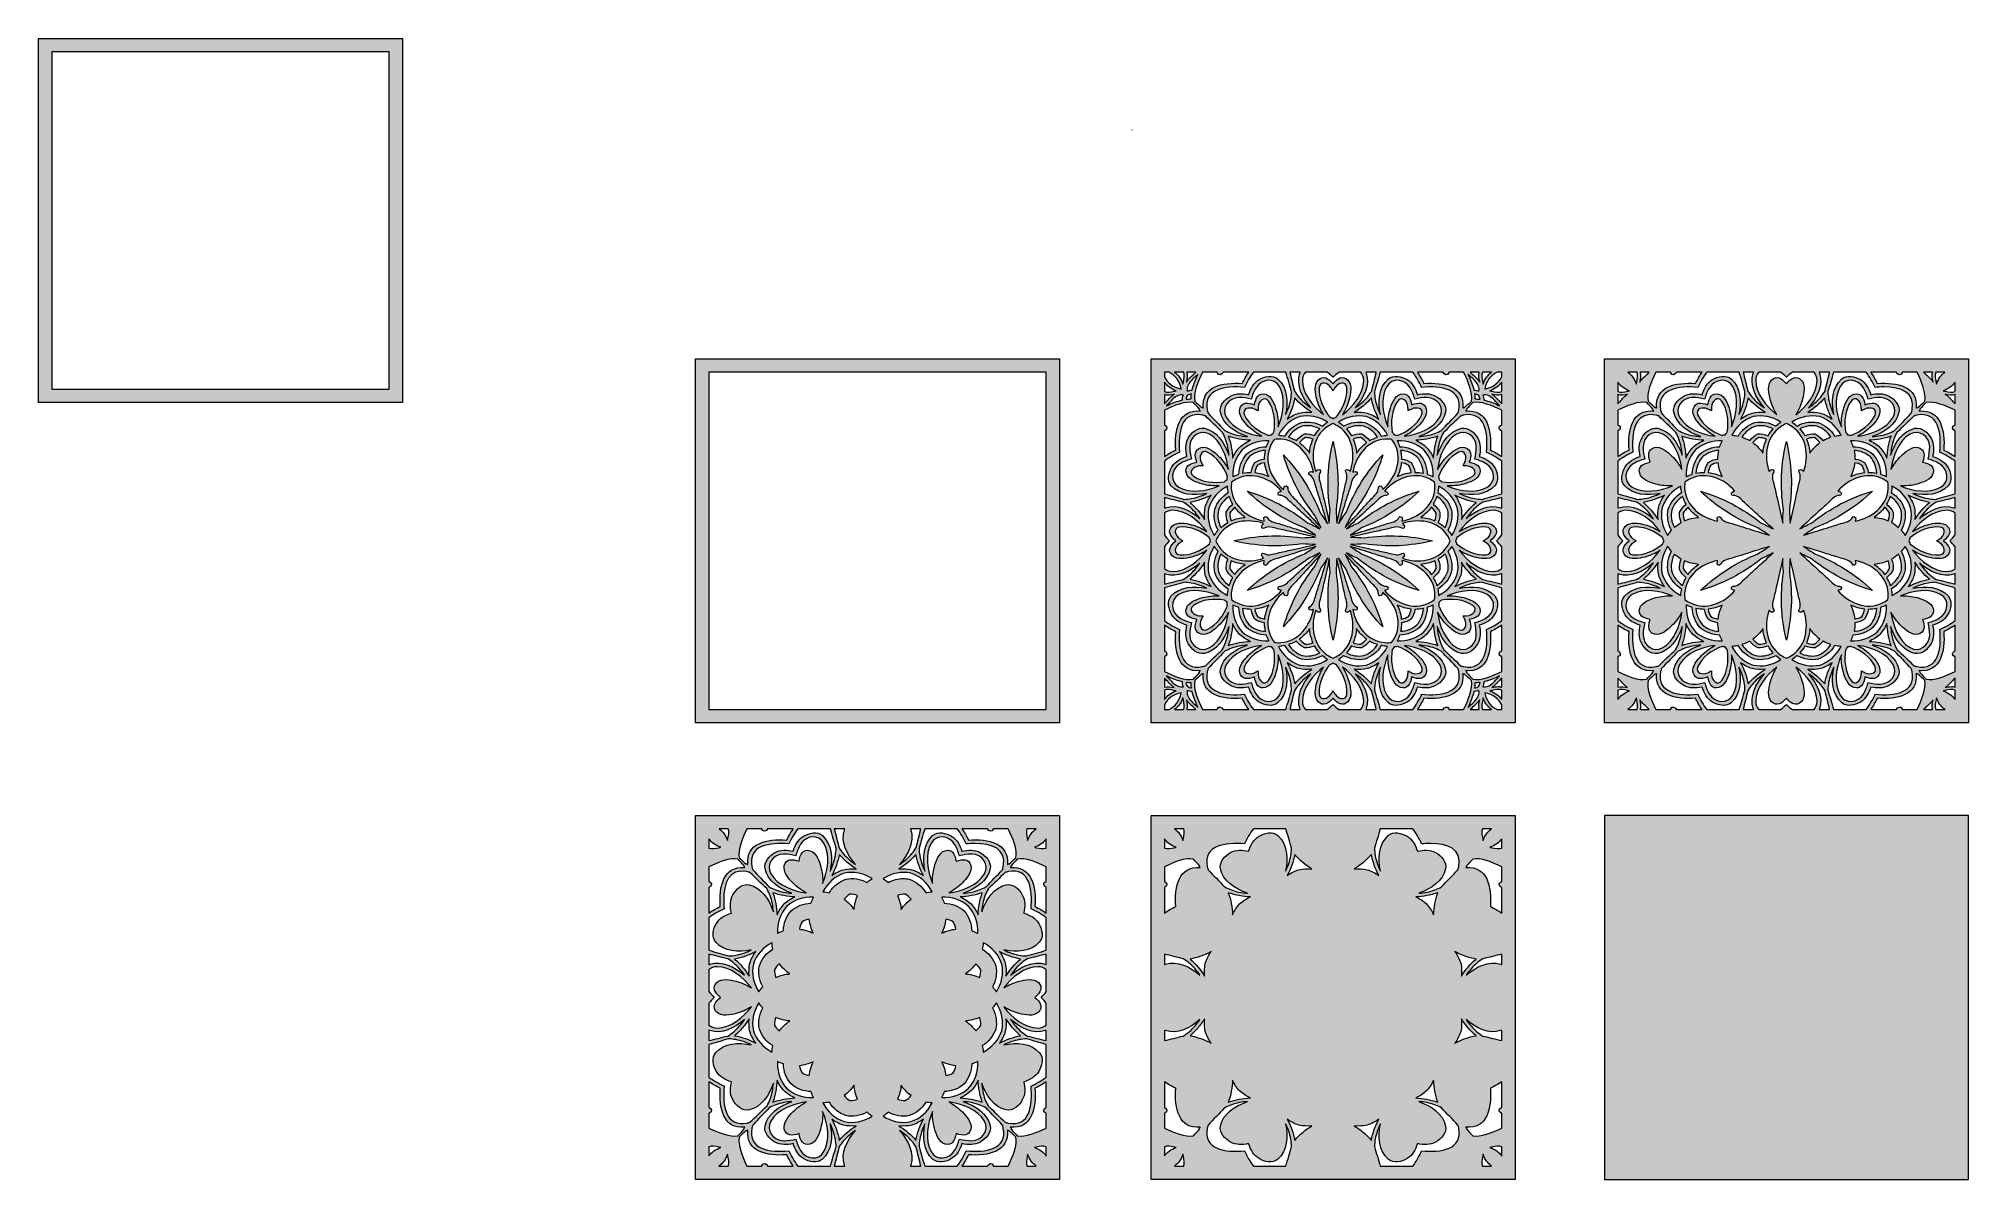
# Model space of a CAD drawing. Extents: x -175 to 692, y -400 to 112.
import ezdxf

# ---------------------------------------------------------------- set-up
doc = ezdxf.new("R2010")
doc.units = 0
doc.header["$MEASUREMENT"] = 0
doc.layers.add('Layer 1', color=7, linetype='Continuous', lineweight=0)

msp = doc.modelspace()

# ---------------------------------------------------------------- hatches: boundary and pattern name
at = {"layer": 'Layer 1', "true_color": 0xf80424, "transparency": 33554687}
h = msp.add_hatch(color=240, dxfattribs=at)
h.dxf.hatch_style = 2
edge = h.paths.add_edge_path()
edge.add_spline(control_points=[(-11.59, 112.41), (-11.59, 112.41), (-175.18, 112.41), (-175.18, 112.41), (-175.18, 112.41), (-175.18, -51.18), (-175.18, -51.18), (-175.18, -51.18), (-11.59, -51.18), (-11.59, -51.18), (-11.59, -51.18), (-11.59, 112.41), (-11.59, 112.41), (-11.59, 112.41), (-11.59, 112.41), (-11.59, 112.41)], knot_values=[0, 0, 0, 0, 1, 1, 1, 2, 2, 2, 3, 3, 3, 4, 4, 4, 5, 5, 5, 5], degree=3, periodic=0)
edge = h.paths.add_edge_path()
edge.add_spline(control_points=[(-17.59, 106.41), (-17.59, 106.41), (-17.59, -45.18), (-17.59, -45.18), (-17.59, -45.18), (-169.18, -45.18), (-169.18, -45.18), (-169.18, -45.18), (-169.18, 106.41), (-169.18, 106.41), (-169.18, 106.41), (-17.59, 106.41), (-17.59, 106.41)], knot_values=[0, 0, 0, 0, 1, 1, 1, 2, 2, 2, 3, 3, 3, 4, 4, 4, 4], degree=3, periodic=0)
edge.add_line((-17.59, 106.41), (-17.59, 106.41))
at = {"layer": 'Layer 1', "true_color": 0xed1c24, "transparency": 33554687}
h = msp.add_hatch(color=240, dxfattribs=at)
h.dxf.hatch_style = 2
edge = h.paths.add_edge_path()
edge.add_spline(control_points=[(316.26, 71.3), (316.28, 71.36), (316.31, 71.41), (316.33, 71.47), (316.31, 71.41), (316.28, 71.36), (316.26, 71.3)], knot_values=[0, 0, 0, 0, 1, 1, 1, 2, 2, 2, 2], degree=3, periodic=0)
at = {"layer": 'Layer 1', "true_color": 0xf80424, "transparency": 33554687}
h = msp.add_hatch(color=240, dxfattribs=at)
h.dxf.hatch_style = 2
edge = h.paths.add_edge_path()
edge.add_spline(control_points=[(277.71, -189.12), (277.71, -189.12), (126.12, -189.12), (126.12, -189.12), (126.12, -189.12), (126.12, -37.53), (126.12, -37.53), (126.12, -37.53), (277.71, -37.53), (277.71, -37.53), (277.71, -37.53), (277.71, -189.12), (277.71, -189.12)], knot_values=[0, 0, 0, 0, 1, 1, 1, 2, 2, 2, 3, 3, 3, 4, 4, 4, 4], degree=3, periodic=0)
edge = h.paths.add_edge_path()
edge.add_spline(control_points=[(283.71, -31.53), (283.71, -31.53), (120.12, -31.53), (120.12, -31.53), (120.12, -31.53), (120.12, -195.12), (120.12, -195.12), (120.12, -195.12), (283.71, -195.12), (283.71, -195.12), (283.71, -195.12), (283.71, -31.53), (283.71, -31.53)], knot_values=[0, 0, 0, 0, 1, 1, 1, 2, 2, 2, 3, 3, 3, 4, 4, 4, 4], degree=3, periodic=0)
at = {"layer": 'Layer 1', "true_color": 0xf8cbe3, "transparency": 33554687}
h = msp.add_hatch(color=254, dxfattribs=at)
h.dxf.hatch_style = 2
edge = h.paths.add_edge_path()
edge.add_spline(control_points=[(468.26, -189.12), (468.71, -188.66), (469.19, -188.22), (469.7, -187.77), (470.31, -187.22), (470.94, -186.65), (471.51, -186.03), (471.9, -185.6), (472.24, -185.16), (472.52, -184.72), (472.21, -186.13), (471.91, -187.68), (472.34, -189.12), (472.34, -189.12), (468.26, -189.12), (468.26, -189.12)], knot_values=[0, 0, 0, 0, 1, 1, 1, 2, 2, 2, 3, 3, 3, 4, 4, 4, 5, 5, 5, 5], degree=3, periodic=0)
edge = h.paths.add_edge_path()
edge.add_spline(control_points=[(458.64, -189.12), (458.63, -189.04), (458.63, -188.96), (458.61, -188.87), (458.22, -187.36), (456.44, -187.97), (456.04, -189.06), (456.03, -189.08), (456.04, -189.1), (456.03, -189.12), (456.03, -189.12), (444.5, -189.12), (444.5, -189.12), (445.6, -187.55), (446.58, -185.82), (447.45, -184.05), (447.45, -184.05), (447.45, -184.05), (447.45, -184.05), (456.4, -184.66), (465.89, -182.73), (464.94, -172.98), (464.97, -173.01), (465, -173.04), (465.03, -173.07), (465.25, -173.3), (465.52, -173.35), (465.76, -173.29), (466.76, -174.23), (467.77, -175.16), (468.78, -176.1), (469.57, -179.62), (467.39, -184.88), (465.32, -189.12), (465.32, -189.12), (458.64, -189.12), (458.64, -189.12)], knot_values=[0, 0, 0, 0, 1, 1, 1, 2, 2, 2, 3, 3, 3, 4, 4, 4, 5, 5, 5, 6, 6, 6, 7, 7, 7, 8, 8, 8, 9, 9, 9, 10, 10, 10, 11, 11, 11, 12, 12, 12, 12], degree=3, periodic=0)
edge = h.paths.add_edge_path()
edge.add_spline(control_points=[(421.34, -189.12), (421.41, -188.97), (421.47, -188.81), (421.53, -188.65), (423.29, -183.37), (420.47, -177.6), (416.54, -173.13), (418.58, -174.51), (420.46, -176.08), (422.03, -177.97), (422.72, -178.79), (423.38, -179.7), (423.98, -180.66), (423.98, -180.68), (423.98, -180.7), (423.99, -180.72), (424.68, -183.52), (425.37, -186.32), (426.06, -189.12), (426.06, -189.12), (421.34, -189.12), (421.34, -189.12)], knot_values=[0, 0, 0, 0, 1, 1, 1, 2, 2, 2, 3, 3, 3, 4, 4, 4, 5, 5, 5, 6, 6, 6, 7, 7, 7, 7], degree=3, periodic=0)
edge = h.paths.add_edge_path()
edge.add_spline(control_points=[(387.17, -189.12), (387.86, -186.32), (388.55, -183.52), (389.24, -180.72), (389.25, -180.7), (389.25, -180.68), (389.25, -180.66), (389.85, -179.7), (390.51, -178.79), (391.2, -177.97), (392.76, -176.08), (394.65, -174.51), (396.69, -173.13), (392.76, -177.6), (389.94, -183.37), (391.7, -188.65), (391.76, -188.81), (391.82, -188.97), (391.89, -189.12), (391.89, -189.12), (387.17, -189.12), (387.17, -189.12)], knot_values=[0, 0, 0, 0, 1, 1, 1, 2, 2, 2, 3, 3, 3, 4, 4, 4, 5, 5, 5, 6, 6, 6, 7, 7, 7, 7], degree=3, periodic=0)
edge = h.paths.add_edge_path()
edge.add_spline(control_points=[(357.2, -189.12), (357.19, -189.1), (357.2, -189.08), (357.19, -189.06), (356.79, -187.97), (355.01, -187.36), (354.62, -188.87), (354.6, -188.96), (354.6, -189.04), (354.59, -189.12), (354.59, -189.12), (347.91, -189.12), (347.91, -189.12), (345.84, -184.88), (343.66, -179.62), (344.45, -176.1), (345.46, -175.16), (346.46, -174.23), (347.47, -173.29), (347.71, -173.35), (347.97, -173.3), (348.2, -173.07), (348.23, -173.04), (348.26, -173.01), (348.29, -172.98), (347.34, -182.73), (356.83, -184.66), (365.78, -184.05), (365.78, -184.05), (365.78, -184.05), (365.78, -184.05), (366.64, -185.82), (367.63, -187.55), (368.73, -189.12), (368.73, -189.12), (357.2, -189.12), (357.2, -189.12)], knot_values=[0, 0, 0, 0, 1, 1, 1, 2, 2, 2, 3, 3, 3, 4, 4, 4, 5, 5, 5, 6, 6, 6, 7, 7, 7, 8, 8, 8, 9, 9, 9, 10, 10, 10, 11, 11, 11, 12, 12, 12, 12], degree=3, periodic=0)
edge = h.paths.add_edge_path()
edge.add_spline(control_points=[(340.89, -189.12), (341.32, -187.68), (341.02, -186.13), (340.71, -184.72), (340.99, -185.16), (341.33, -185.6), (341.71, -186.03), (342.29, -186.65), (342.92, -187.22), (343.53, -187.77), (344.04, -188.22), (344.52, -188.66), (344.97, -189.12), (344.97, -189.12), (340.89, -189.12), (340.89, -189.12)], knot_values=[0, 0, 0, 0, 1, 1, 1, 2, 2, 2, 3, 3, 3, 4, 4, 4, 5, 5, 5, 5], degree=3, periodic=0)
edge = h.paths.add_edge_path()
edge.add_spline(control_points=[(344.97, -37.53), (344.52, -37.99), (344.03, -38.43), (343.53, -38.88), (342.92, -39.43), (342.29, -39.99), (341.71, -40.62), (341.33, -41.04), (340.99, -41.48), (340.71, -41.93), (341.02, -40.51), (341.32, -38.96), (340.89, -37.53), (340.89, -37.53), (344.97, -37.53), (344.97, -37.53)], knot_values=[0, 0, 0, 0, 1, 1, 1, 2, 2, 2, 3, 3, 3, 4, 4, 4, 5, 5, 5, 5], degree=3, periodic=0)
edge = h.paths.add_edge_path()
edge.add_spline(control_points=[(354.59, -37.53), (354.6, -37.61), (354.6, -37.68), (354.62, -37.77), (355.01, -39.28), (356.79, -38.68), (357.19, -37.58), (357.2, -37.56), (357.19, -37.55), (357.2, -37.53), (357.2, -37.53), (368.72, -37.53), (368.72, -37.53), (367.63, -39.09), (366.64, -40.82), (365.78, -42.59), (365.78, -42.59), (365.78, -42.59), (365.78, -42.59), (356.83, -41.98), (347.34, -43.92), (348.29, -53.67), (348.26, -53.64), (348.23, -53.61), (348.2, -53.58), (347.97, -53.34), (347.71, -53.29), (347.47, -53.35), (346.46, -52.42), (345.46, -51.48), (344.45, -50.54), (343.66, -47.03), (345.83, -41.76), (347.91, -37.53), (347.91, -37.53), (354.59, -37.53), (354.59, -37.53)], knot_values=[0, 0, 0, 0, 1, 1, 1, 2, 2, 2, 3, 3, 3, 4, 4, 4, 5, 5, 5, 6, 6, 6, 7, 7, 7, 8, 8, 8, 9, 9, 9, 10, 10, 10, 11, 11, 11, 12, 12, 12, 12], degree=3, periodic=0)
edge = h.paths.add_edge_path()
edge.add_spline(control_points=[(391.89, -37.53), (391.82, -37.68), (391.76, -37.83), (391.7, -37.99), (389.94, -43.28), (392.76, -49.04), (396.69, -53.52), (394.65, -52.14), (392.76, -50.56), (391.2, -48.67), (390.51, -47.85), (389.85, -46.94), (389.25, -45.98), (389.25, -45.96), (389.25, -45.94), (389.24, -45.92), (388.55, -43.13), (387.86, -40.33), (387.17, -37.53), (387.17, -37.53), (391.89, -37.53), (391.89, -37.53)], knot_values=[0, 0, 0, 0, 1, 1, 1, 2, 2, 2, 3, 3, 3, 4, 4, 4, 5, 5, 5, 6, 6, 6, 7, 7, 7, 7], degree=3, periodic=0)
edge = h.paths.add_edge_path()
edge.add_spline(control_points=[(426.06, -37.53), (425.37, -40.33), (424.68, -43.13), (423.99, -45.92), (423.98, -45.94), (423.98, -45.96), (423.98, -45.98), (423.38, -46.94), (422.72, -47.85), (422.03, -48.67), (420.46, -50.56), (418.58, -52.14), (416.54, -53.52), (420.47, -49.04), (423.29, -43.28), (421.53, -37.99), (421.47, -37.83), (421.41, -37.68), (421.34, -37.53), (421.34, -37.53), (426.06, -37.53), (426.06, -37.53)], knot_values=[0, 0, 0, 0, 1, 1, 1, 2, 2, 2, 3, 3, 3, 4, 4, 4, 5, 5, 5, 6, 6, 6, 7, 7, 7, 7], degree=3, periodic=0)
edge = h.paths.add_edge_path()
edge.add_spline(control_points=[(456.03, -37.53), (456.04, -37.55), (456.03, -37.56), (456.04, -37.58), (456.44, -38.68), (458.22, -39.28), (458.61, -37.77), (458.63, -37.68), (458.63, -37.61), (458.64, -37.53), (458.64, -37.53), (465.32, -37.53), (465.32, -37.53), (467.39, -41.76), (469.57, -47.03), (468.78, -50.54), (467.77, -51.48), (466.76, -52.42), (465.76, -53.35), (465.52, -53.29), (465.25, -53.34), (465.03, -53.58), (465, -53.61), (464.97, -53.64), (464.94, -53.67), (465.89, -43.92), (456.4, -41.98), (447.45, -42.59), (447.45, -42.59), (447.45, -42.59), (447.45, -42.59), (446.58, -40.82), (445.6, -39.09), (444.5, -37.53), (444.5, -37.53), (456.03, -37.53), (456.03, -37.53)], knot_values=[0, 0, 0, 0, 1, 1, 1, 2, 2, 2, 3, 3, 3, 4, 4, 4, 5, 5, 5, 6, 6, 6, 7, 7, 7, 8, 8, 8, 9, 9, 9, 10, 10, 10, 11, 11, 11, 12, 12, 12, 12], degree=3, periodic=0)
edge = h.paths.add_edge_path()
edge.add_spline(control_points=[(472.34, -37.53), (471.91, -38.96), (472.21, -40.51), (472.52, -41.93), (472.24, -41.48), (471.9, -41.04), (471.51, -40.62), (470.94, -39.99), (470.31, -39.42), (469.7, -38.88), (469.19, -38.43), (468.71, -37.99), (468.26, -37.53), (468.26, -37.53), (472.34, -37.53), (472.34, -37.53)], knot_values=[0, 0, 0, 0, 1, 1, 1, 2, 2, 2, 3, 3, 3, 4, 4, 4, 5, 5, 5, 5], degree=3, periodic=0)
edge = h.paths.add_edge_path()
edge.add_spline(control_points=[(481.06, -50.24), (480.51, -49.63), (479.94, -48.99), (479.32, -48.42), (478.89, -48.03), (478.45, -47.7), (478.01, -47.41), (479.42, -47.73), (480.98, -48.02), (482.41, -47.6), (482.41, -47.6), (482.41, -51.68), (482.41, -51.68), (481.95, -51.23), (481.51, -50.74), (481.06, -50.24)], knot_values=[0, 0, 0, 0, 1, 1, 1, 2, 2, 2, 3, 3, 3, 4, 4, 4, 5, 5, 5, 5], degree=3, periodic=0)
edge = h.paths.add_edge_path()
edge.add_spline(control_points=[(472.67, -49.69), (471.92, -49.58), (471.17, -49.53), (470.46, -49.55), (470.45, -49.53), (470.45, -49.51), (470.45, -49.49), (470.43, -49.49), (470.41, -49.48), (470.39, -49.48), (470.41, -48.76), (470.35, -48.02), (470.25, -47.26), (470.91, -47.32), (471.52, -47.54), (472.04, -47.9), (472.4, -48.41), (472.62, -49.03), (472.67, -49.69)], knot_values=[0, 0, 0, 0, 1, 1, 1, 2, 2, 2, 3, 3, 3, 4, 4, 4, 5, 5, 5, 6, 6, 6, 6], degree=3, periodic=0)
edge = h.paths.add_edge_path()
edge.add_spline(control_points=[(472.14, -46.06), (471.46, -45.75), (470.71, -45.58), (469.94, -45.59), (469.4, -43.25), (468.47, -40.95), (467.67, -39.23), (467.55, -38.97), (467.43, -38.71), (467.32, -38.45), (467.8, -38.95), (468.31, -39.41), (468.81, -39.86), (469.43, -40.41), (470.01, -40.93), (470.54, -41.51), (471.63, -42.7), (472.58, -44.49), (472.14, -46.06)], knot_values=[0, 0, 0, 0, 1, 1, 1, 2, 2, 2, 3, 3, 3, 4, 4, 4, 5, 5, 5, 6, 6, 6, 6], degree=3, periodic=0)
edge = h.paths.add_edge_path()
edge.add_spline(control_points=[(478.43, -49.4), (479, -49.93), (479.52, -50.51), (480.07, -51.12), (480.52, -51.63), (480.99, -52.14), (481.49, -52.62), (481.23, -52.5), (480.97, -52.38), (480.71, -52.26), (478.98, -51.47), (476.69, -50.54), (474.34, -50), (474.35, -49.22), (474.19, -48.47), (473.87, -47.8), (475.45, -47.36), (477.24, -48.31), (478.43, -49.4)], knot_values=[0, 0, 0, 0, 1, 1, 1, 2, 2, 2, 3, 3, 3, 4, 4, 4, 5, 5, 5, 6, 6, 6, 6], degree=3, periodic=0)
edge = h.paths.add_edge_path()
edge.add_spline(control_points=[(482.41, -37.53), (482.41, -37.53), (482.41, -39.62), (482.41, -39.62), (480.97, -42.31), (478.71, -44.35), (474.86, -45.08), (474.86, -45.08), (474.86, -45.08), (474.86, -45.08), (475.58, -41.23), (477.62, -38.97), (480.31, -37.53), (480.31, -37.53), (482.41, -37.53), (482.41, -37.53)], knot_values=[0, 0, 0, 0, 1, 1, 1, 2, 2, 2, 3, 3, 3, 4, 4, 4, 5, 5, 5, 5], degree=3, periodic=0)
edge = h.paths.add_edge_path()
edge.add_spline(control_points=[(482.41, -46.19), (481.14, -46.75), (479.56, -46.41), (478.03, -46.06), (478.03, -46.06), (477.72, -45.99), (477.72, -45.99), (477.5, -45.95), (477.3, -45.91), (477.1, -45.88), (479.49, -45.08), (481.17, -43.74), (482.41, -42.04), (482.41, -42.04), (482.41, -46.19), (482.41, -46.19)], knot_values=[0, 0, 0, 0, 1, 1, 1, 2, 2, 2, 3, 3, 3, 4, 4, 4, 5, 5, 5, 5], degree=3, periodic=0)
edge = h.paths.add_edge_path()
edge.add_spline(control_points=[(477.89, -37.53), (476.2, -38.77), (474.85, -40.45), (474.06, -42.84), (474.02, -42.63), (473.99, -42.43), (473.94, -42.22), (473.94, -42.22), (473.87, -41.9), (473.87, -41.9), (473.53, -40.37), (473.19, -38.8), (473.75, -37.53), (473.75, -37.53), (477.89, -37.53), (477.89, -37.53)], knot_values=[0, 0, 0, 0, 1, 1, 1, 2, 2, 2, 3, 3, 3, 4, 4, 4, 5, 5, 5, 5], degree=3, periodic=0)
edge = h.paths.add_edge_path()
edge.add_spline(control_points=[(482.41, -61.29), (482.33, -61.3), (482.25, -61.3), (482.17, -61.33), (480.65, -61.72), (481.26, -63.5), (482.35, -63.9), (482.38, -63.91), (482.39, -63.9), (482.41, -63.91), (482.41, -63.91), (482.41, -75.44), (482.41, -75.44), (480.85, -74.34), (479.12, -73.35), (477.35, -72.48), (477.35, -72.48), (477.34, -72.49), (477.34, -72.49), (477.95, -63.53), (476.02, -54.04), (466.27, -55), (466.3, -54.97), (466.33, -54.94), (466.36, -54.91), (466.6, -54.68), (466.65, -54.42), (466.59, -54.18), (467.52, -53.17), (468.46, -52.16), (469.39, -51.16), (472.91, -50.37), (478.18, -52.54), (482.41, -54.62), (482.41, -54.62), (482.41, -61.29), (482.41, -61.29)], knot_values=[0, 0, 0, 0, 1, 1, 1, 2, 2, 2, 3, 3, 3, 4, 4, 4, 5, 5, 5, 6, 6, 6, 7, 7, 7, 8, 8, 8, 9, 9, 9, 10, 10, 10, 11, 11, 11, 12, 12, 12, 12], degree=3, periodic=0)
edge = h.paths.add_edge_path()
edge.add_spline(control_points=[(456.3, -162.07), (456.28, -162.05), (456.27, -162.04), (456.25, -162.03), (455.72, -161.03), (455.26, -160), (454.89, -159), (454.04, -156.7), (453.62, -154.27), (453.44, -151.82), (455.36, -157.46), (458.94, -162.79), (464.4, -163.9), (467.54, -164.54), (470.27, -161.9), (471.66, -159.43), (473.05, -156.95), (472.93, -154.05), (472.31, -151.25), (475.04, -150.39), (477.61, -149.04), (479.07, -146.6), (480.51, -144.16), (481.43, -140.47), (479.31, -138.07), (475.62, -133.9), (469.21, -133.46), (463.37, -134.63), (465.58, -133.55), (467.89, -132.71), (470.31, -132.29), (471.37, -132.11), (472.48, -131.99), (473.62, -131.95), (473.63, -131.96), (473.65, -131.97), (473.67, -131.98), (476.58, -132.82), (479.5, -133.66), (482.41, -134.51), (482.41, -134.51), (482.41, -149.14), (482.41, -149.14), (480.42, -150.68), (478.02, -152.03), (475.59, -153.14), (475.59, -153.14), (475.59, -153.14), (475.59, -153.14), (476.41, -161.91), (474.95, -171.69), (465.36, -169.84), (464.89, -169.74), (464.43, -169.61), (463.98, -169.45), (461.42, -166.99), (458.86, -164.53), (456.3, -162.07)], knot_values=[0, 0, 0, 0, 1, 1, 1, 2, 2, 2, 3, 3, 3, 4, 4, 4, 5, 5, 5, 6, 6, 6, 7, 7, 7, 8, 8, 8, 9, 9, 9, 10, 10, 10, 11, 11, 11, 12, 12, 12, 13, 13, 13, 14, 14, 14, 15, 15, 15, 16, 16, 16, 17, 17, 17, 18, 18, 18, 19, 19, 19, 19], degree=3, periodic=0)
edge = h.paths.add_edge_path()
edge.add_spline(control_points=[(421.99, -170.72), (423.86, -170.13), (425.61, -169.24), (427.18, -168.08), (425.63, -171.07), (424.43, -174.21), (423.84, -177.61), (423.84, -177.61), (423.84, -177.61), (423.84, -177.61), (421.64, -174.96), (419.02, -172.85), (416.18, -171.02), (418.12, -171.24), (420.08, -171.14), (421.99, -170.72)], knot_values=[0, 0, 0, 0, 1, 1, 1, 2, 2, 2, 3, 3, 3, 4, 4, 4, 5, 5, 5, 5], degree=3, periodic=0)
edge = h.paths.add_edge_path()
edge.add_spline(control_points=[(337.64, -153.14), (337.64, -153.14), (337.64, -153.14), (337.64, -153.14), (335.21, -152.03), (332.81, -150.69), (330.82, -149.15), (330.82, -149.15), (330.82, -134.5), (330.82, -134.5), (333.73, -133.66), (336.65, -132.82), (339.56, -131.98), (339.58, -131.97), (339.59, -131.96), (339.61, -131.95), (340.75, -131.99), (341.86, -132.11), (342.92, -132.29), (345.34, -132.71), (347.65, -133.55), (349.86, -134.63), (344.02, -133.46), (337.61, -133.9), (333.92, -138.07), (331.8, -140.47), (332.71, -144.16), (334.16, -146.6), (335.62, -149.04), (338.19, -150.39), (340.92, -151.25), (340.92, -151.25), (340.92, -151.25), (340.92, -151.25), (340.3, -154.05), (340.18, -156.95), (341.57, -159.43), (342.96, -161.9), (345.69, -164.54), (348.83, -163.9), (354.29, -162.79), (357.87, -157.46), (359.78, -151.82), (359.61, -154.27), (359.19, -156.7), (358.34, -159), (357.97, -160), (357.51, -161.03), (356.98, -162.03), (356.96, -162.04), (356.95, -162.05), (356.93, -162.07), (354.37, -164.53), (351.81, -166.99), (349.24, -169.45), (348.8, -169.61), (348.34, -169.74), (347.87, -169.84), (338.28, -171.69), (336.82, -161.91), (337.64, -153.14)], knot_values=[0, 0, 0, 0, 1, 1, 1, 2, 2, 2, 3, 3, 3, 4, 4, 4, 5, 5, 5, 6, 6, 6, 7, 7, 7, 8, 8, 8, 9, 9, 9, 10, 10, 10, 11, 11, 11, 12, 12, 12, 13, 13, 13, 14, 14, 14, 15, 15, 15, 16, 16, 16, 17, 17, 17, 18, 18, 18, 19, 19, 19, 20, 20, 20, 20], degree=3, periodic=0)
edge = h.paths.add_edge_path()
edge.add_spline(control_points=[(340.56, -176.95), (341.31, -177.06), (342.05, -177.11), (342.77, -177.1), (342.78, -177.12), (342.78, -177.13), (342.78, -177.15), (342.8, -177.16), (342.82, -177.16), (342.84, -177.16), (342.82, -177.88), (342.88, -178.63), (342.98, -179.38), (342.32, -179.33), (341.71, -179.11), (341.19, -178.74), (340.83, -178.23), (340.61, -177.61), (340.56, -176.95)], knot_values=[0, 0, 0, 0, 1, 1, 1, 2, 2, 2, 3, 3, 3, 4, 4, 4, 5, 5, 5, 6, 6, 6, 6], degree=3, periodic=0)
edge = h.paths.add_edge_path()
edge.add_spline(control_points=[(341.09, -180.58), (341.77, -180.89), (342.51, -181.06), (343.29, -181.05), (343.83, -183.39), (344.76, -185.69), (345.55, -187.42), (345.67, -187.67), (345.79, -187.93), (345.91, -188.19), (345.43, -187.7), (344.92, -187.23), (344.41, -186.78), (343.8, -186.23), (343.22, -185.71), (342.69, -185.13), (341.6, -183.95), (340.65, -182.16), (341.09, -180.58)], knot_values=[0, 0, 0, 0, 1, 1, 1, 2, 2, 2, 3, 3, 3, 4, 4, 4, 5, 5, 5, 6, 6, 6, 6], degree=3, periodic=0)
edge = h.paths.add_edge_path()
edge.add_spline(control_points=[(330.82, -180.45), (332.09, -179.9), (333.67, -180.24), (335.19, -180.58), (335.19, -180.58), (335.51, -180.65), (335.51, -180.65), (335.72, -180.7), (335.93, -180.73), (336.13, -180.76), (333.75, -181.56), (332.06, -182.9), (330.82, -184.6), (330.82, -184.6), (330.82, -180.45), (330.82, -180.45)], knot_values=[0, 0, 0, 0, 1, 1, 1, 2, 2, 2, 3, 3, 3, 4, 4, 4, 5, 5, 5, 5], degree=3, periodic=0)
edge = h.paths.add_edge_path()
edge.add_spline(control_points=[(331.74, -174.02), (332, -174.14), (332.26, -174.26), (332.52, -174.38), (334.25, -175.18), (336.54, -176.1), (338.89, -176.64), (338.88, -177.42), (339.04, -178.17), (339.36, -178.85), (337.78, -179.29), (335.99, -178.33), (334.8, -177.25), (334.23, -176.72), (333.71, -176.14), (333.16, -175.52), (332.7, -175.02), (332.24, -174.51), (331.74, -174.02)], knot_values=[0, 0, 0, 0, 1, 1, 1, 2, 2, 2, 3, 3, 3, 4, 4, 4, 5, 5, 5, 6, 6, 6, 6], degree=3, periodic=0)
edge = h.paths.add_edge_path()
edge.add_spline(control_points=[(332.17, -176.4), (332.72, -177.02), (333.28, -177.65), (333.91, -178.22), (334.34, -178.61), (334.77, -178.95), (335.22, -179.23), (333.81, -178.92), (332.26, -178.62), (330.82, -179.05), (330.82, -179.05), (330.82, -174.97), (330.82, -174.97), (331.28, -175.42), (331.72, -175.9), (332.17, -176.4)], knot_values=[0, 0, 0, 0, 1, 1, 1, 2, 2, 2, 3, 3, 3, 4, 4, 4, 5, 5, 5, 5], degree=3, periodic=0)
edge = h.paths.add_edge_path()
edge.add_spline(control_points=[(330.82, -189.12), (330.82, -189.12), (330.82, -187.01), (330.82, -187.01), (332.27, -184.32), (334.52, -182.29), (338.37, -181.56), (337.65, -185.42), (335.61, -187.67), (332.91, -189.12), (332.91, -189.12), (330.82, -189.12), (330.82, -189.12)], knot_values=[0, 0, 0, 0, 1, 1, 1, 2, 2, 2, 3, 3, 3, 4, 4, 4, 4], degree=3, periodic=0)
edge = h.paths.add_edge_path()
edge.add_spline(control_points=[(356.93, -64.58), (356.95, -64.59), (356.96, -64.6), (356.98, -64.61), (357.51, -65.61), (357.97, -66.64), (358.34, -67.64), (359.19, -69.95), (359.61, -72.37), (359.78, -74.83), (357.87, -69.18), (354.29, -63.85), (348.83, -62.74), (345.69, -62.1), (342.96, -64.74), (341.57, -67.21), (340.18, -69.7), (340.3, -72.6), (340.92, -75.39), (338.19, -76.26), (335.62, -77.6), (334.16, -80.05), (332.71, -82.49), (331.8, -86.17), (333.92, -88.57), (337.61, -92.74), (344.02, -93.18), (349.86, -92.01), (347.65, -93.09), (345.34, -93.94), (342.92, -94.35), (341.86, -94.53), (340.75, -94.65), (339.61, -94.69), (339.59, -94.68), (339.58, -94.67), (339.56, -94.67), (336.65, -93.82), (333.73, -92.98), (330.82, -92.14), (330.82, -92.14), (330.82, -77.49), (330.82, -77.49), (332.81, -75.96), (335.21, -74.61), (337.64, -73.5), (337.64, -73.5), (337.64, -73.5), (337.64, -73.5), (336.82, -64.73), (338.28, -54.95), (347.87, -56.81), (348.34, -56.9), (348.8, -57.04), (349.24, -57.19), (351.81, -59.65), (354.37, -62.12), (356.93, -64.58)], knot_values=[0, 0, 0, 0, 1, 1, 1, 2, 2, 2, 3, 3, 3, 4, 4, 4, 5, 5, 5, 6, 6, 6, 7, 7, 7, 8, 8, 8, 9, 9, 9, 10, 10, 10, 11, 11, 11, 12, 12, 12, 13, 13, 13, 14, 14, 14, 15, 15, 15, 16, 16, 16, 17, 17, 17, 18, 18, 18, 19, 19, 19, 19], degree=3, periodic=0)
edge = h.paths.add_edge_path()
edge.add_spline(control_points=[(464.02, -128.7), (464.44, -126.79), (464.54, -124.83), (464.32, -122.89), (466.14, -125.73), (468.25, -128.34), (470.9, -130.55), (470.9, -130.55), (470.9, -130.55), (470.9, -130.55), (467.51, -131.13), (464.37, -132.34), (461.37, -133.89), (462.53, -132.32), (463.42, -130.57), (464.02, -128.7)], knot_values=[0, 0, 0, 0, 1, 1, 1, 2, 2, 2, 3, 3, 3, 4, 4, 4, 5, 5, 5, 5], degree=3, periodic=0)
edge = h.paths.add_edge_path()
edge.add_spline(control_points=[(451.66, -129.78), (451.7, -129.76), (451.74, -129.74), (451.77, -129.71), (453.02, -128.74), (453.99, -127.53), (454.66, -126.19), (454.75, -124.7), (454.51, -123.17), (453.92, -121.71), (453.9, -121.67), (453.87, -121.63), (453.85, -121.59), (454.97, -120.96), (456.01, -120.19), (456.99, -119.3), (458.27, -121.8), (458.65, -124.52), (458.15, -127.13), (458.15, -127.13), (458.15, -127.13), (458.15, -127.13), (457.28, -129.64), (455.6, -131.8), (453.24, -133.33), (452.84, -132.07), (452.31, -130.88), (451.66, -129.78)], knot_values=[0, 0, 0, 0, 1, 1, 1, 2, 2, 2, 3, 3, 3, 4, 4, 4, 5, 5, 5, 6, 6, 6, 7, 7, 7, 8, 8, 8, 9, 9, 9, 9], degree=3, periodic=0)
edge = h.paths.add_edge_path()
edge.add_spline(control_points=[(448.64, -155.34), (448.64, -155.34), (448.64, -155.34), (448.64, -155.34), (449.95, -153.9), (451.02, -152.25), (451.8, -150.46), (451.96, -153.83), (452.49, -157.15), (453.68, -160.38), (450.44, -159.19), (447.12, -158.67), (443.75, -158.51), (445.54, -157.73), (447.19, -156.66), (448.64, -155.34)], knot_values=[0, 0, 0, 0, 1, 1, 1, 2, 2, 2, 3, 3, 3, 4, 4, 4, 5, 5, 5, 5], degree=3, periodic=0)
edge = h.paths.add_edge_path()
edge.add_spline(control_points=[(431.31, -164.55), (431.2, -167.07), (431.46, -169.55), (432.13, -172.06), (432.79, -174.51), (434.19, -178.51), (436.99, -179.26), (440.05, -180.08), (441.42, -177.75), (441.93, -174.49), (445.01, -175.68), (447.71, -175.66), (448.53, -172.59), (449.28, -169.8), (446.52, -166.58), (444.72, -164.79), (442.89, -162.96), (440.87, -161.48), (438.63, -160.32), (444.54, -161.04), (451.67, -163.75), (454.59, -168.88), (457.01, -173.13), (453.57, -177.58), (448.94, -177.72), (447.01, -177.78), (445.17, -177.47), (443.37, -176.98), (443.37, -176.98), (443.37, -176.98), (443.37, -176.98), (442.88, -178.79), (442.24, -180.53), (441.22, -182.17), (438.79, -186.11), (433.21, -186.87), (430.74, -182.65), (427.76, -177.55), (428.98, -170.03), (431.31, -164.55)], knot_values=[0, 0, 0, 0, 1, 1, 1, 2, 2, 2, 3, 3, 3, 4, 4, 4, 5, 5, 5, 6, 6, 6, 7, 7, 7, 8, 8, 8, 9, 9, 9, 10, 10, 10, 11, 11, 11, 12, 12, 12, 13, 13, 13, 13], degree=3, periodic=0)
edge = h.paths.add_edge_path()
edge.add_spline(control_points=[(409.25, -166.59), (410.01, -166.08), (410.71, -165.51), (411.36, -164.92), (411.37, -164.92), (411.37, -164.93), (411.38, -164.93), (414.35, -166.58), (417.68, -167.09), (420.85, -166.45), (423.91, -165.42), (426.55, -163.31), (428.29, -160.4), (428.29, -160.4), (428.29, -160.4), (428.29, -160.4), (429.16, -160.58), (430.05, -160.71), (430.97, -160.77), (431.03, -160.78), (431.09, -160.78), (431.16, -160.78), (429.06, -164.89), (425.64, -167.82), (421.57, -169.14), (417.38, -170.03), (412.96, -169.2), (409.09, -166.69), (409.14, -166.66), (409.2, -166.63), (409.25, -166.59)], knot_values=[0, 0, 0, 0, 1, 1, 1, 2, 2, 2, 3, 3, 3, 4, 4, 4, 5, 5, 5, 6, 6, 6, 7, 7, 7, 8, 8, 8, 9, 9, 9, 10, 10, 10, 10], degree=3, periodic=0)
edge = h.paths.add_edge_path()
edge.add_spline(control_points=[(405.26, -168.85), (405.41, -168.86), (405.58, -168.84), (405.73, -168.76), (406.02, -168.62), (406.32, -168.47), (406.61, -168.32), (406.61, -168.32), (406.61, -168.32), (406.61, -168.32), (406.62, -168.32), (406.62, -168.32), (406.62, -168.32), (406.91, -168.47), (407.21, -168.62), (407.5, -168.76), (407.65, -168.84), (407.81, -168.86), (407.97, -168.85), (410.89, -172.45), (413.31, -177.49), (412.84, -182.19), (412.52, -185.44), (408.89, -184.34), (407.57, -182.29), (407.25, -181.79), (406.93, -181.29), (406.61, -180.78), (406.3, -181.29), (405.98, -181.79), (405.65, -182.29), (404.34, -184.34), (400.71, -185.44), (400.39, -182.19), (399.92, -177.49), (402.34, -172.45), (405.26, -168.85)], knot_values=[0, 0, 0, 0, 1, 1, 1, 2, 2, 2, 3, 3, 3, 4, 4, 4, 5, 5, 5, 6, 6, 6, 7, 7, 7, 8, 8, 8, 9, 9, 9, 10, 10, 10, 11, 11, 11, 12, 12, 12, 12], degree=3, periodic=0)
edge = h.paths.add_edge_path()
edge.add_spline(control_points=[(382.07, -160.78), (382.14, -160.78), (382.2, -160.78), (382.26, -160.77), (383.18, -160.71), (384.07, -160.58), (384.93, -160.4), (384.94, -160.4), (384.94, -160.4), (384.94, -160.4), (386.68, -163.31), (389.32, -165.42), (392.38, -166.45), (395.55, -167.09), (398.88, -166.58), (401.85, -164.93), (401.86, -164.93), (401.86, -164.92), (401.87, -164.92), (402.52, -165.51), (403.21, -166.08), (403.98, -166.59), (404.03, -166.63), (404.09, -166.66), (404.14, -166.69), (400.27, -169.2), (395.84, -170.03), (391.66, -169.14), (387.59, -167.82), (384.17, -164.89), (382.07, -160.78)], knot_values=[0, 0, 0, 0, 1, 1, 1, 2, 2, 2, 3, 3, 3, 4, 4, 4, 5, 5, 5, 6, 6, 6, 7, 7, 7, 8, 8, 8, 9, 9, 9, 10, 10, 10, 10], degree=3, periodic=0)
edge = h.paths.add_edge_path()
edge.add_spline(control_points=[(361.43, -150.46), (362.21, -152.25), (363.27, -153.9), (364.59, -155.34), (364.59, -155.34), (364.59, -155.34), (364.59, -155.34), (366.04, -156.66), (367.69, -157.73), (369.48, -158.51), (366.11, -158.67), (362.79, -159.19), (359.55, -160.38), (359.55, -160.38), (359.55, -160.38), (359.55, -160.38), (360.74, -157.15), (361.27, -153.83), (361.43, -150.46)], knot_values=[0, 0, 0, 0, 1, 1, 1, 2, 2, 2, 3, 3, 3, 4, 4, 4, 5, 5, 5, 6, 6, 6, 6], degree=3, periodic=0)
edge = h.paths.add_edge_path()
edge.add_spline(control_points=[(355.08, -127.13), (355.08, -127.13), (355.08, -127.13), (355.08, -127.13), (354.58, -124.52), (354.95, -121.8), (356.24, -119.3), (357.22, -120.19), (358.26, -120.96), (359.38, -121.59), (359.35, -121.63), (359.33, -121.67), (359.31, -121.71), (358.72, -123.17), (358.48, -124.7), (358.57, -126.19), (358.57, -126.19), (358.57, -126.19), (358.57, -126.19), (359.24, -127.53), (360.21, -128.74), (361.45, -129.71), (361.49, -129.74), (361.53, -129.76), (361.57, -129.78), (360.92, -130.88), (360.39, -132.07), (359.99, -133.33), (357.63, -131.8), (355.95, -129.64), (355.08, -127.13)], knot_values=[0, 0, 0, 0, 1, 1, 1, 2, 2, 2, 3, 3, 3, 4, 4, 4, 5, 5, 5, 6, 6, 6, 7, 7, 7, 8, 8, 8, 9, 9, 9, 10, 10, 10, 10], degree=3, periodic=0)
edge = h.paths.add_edge_path()
edge.add_spline(control_points=[(348.91, -122.89), (348.69, -124.83), (348.79, -126.79), (349.21, -128.7), (349.8, -130.57), (350.7, -132.32), (351.86, -133.89), (348.86, -132.34), (345.72, -131.13), (342.33, -130.55), (342.33, -130.55), (342.33, -130.55), (342.33, -130.55), (344.97, -128.34), (347.09, -125.73), (348.91, -122.89)], knot_values=[0, 0, 0, 0, 1, 1, 1, 2, 2, 2, 3, 3, 3, 4, 4, 4, 5, 5, 5, 5], degree=3, periodic=0)
edge = h.paths.add_edge_path()
edge.add_spline(control_points=[(349.21, -97.94), (348.79, -99.85), (348.69, -101.81), (348.91, -103.75), (347.09, -100.92), (344.97, -98.3), (342.33, -96.1), (345.72, -95.51), (348.86, -94.3), (351.86, -92.76), (350.7, -94.33), (349.8, -96.08), (349.21, -97.94)], knot_values=[0, 0, 0, 0, 1, 1, 1, 2, 2, 2, 3, 3, 3, 4, 4, 4, 4], degree=3, periodic=0)
edge = h.paths.add_edge_path()
edge.add_spline(control_points=[(361.57, -96.86), (361.53, -96.89), (361.49, -96.91), (361.45, -96.94), (360.21, -97.9), (359.24, -99.11), (358.57, -100.45), (358.57, -100.45), (358.57, -100.45), (358.57, -100.45), (358.48, -101.94), (358.72, -103.47), (359.31, -104.93), (359.33, -104.98), (359.35, -105.02), (359.38, -105.06), (358.26, -105.69), (357.22, -106.46), (356.24, -107.35), (354.95, -104.84), (354.58, -102.12), (355.08, -99.51), (355.08, -99.51), (355.08, -99.51), (355.08, -99.51), (355.95, -97.01), (357.63, -94.84), (359.99, -93.32), (360.39, -94.58), (360.92, -95.76), (361.57, -96.86)], knot_values=[0, 0, 0, 0, 1, 1, 1, 2, 2, 2, 3, 3, 3, 4, 4, 4, 5, 5, 5, 6, 6, 6, 7, 7, 7, 8, 8, 8, 9, 9, 9, 10, 10, 10, 10], degree=3, periodic=0)
edge = h.paths.add_edge_path()
edge.add_spline(control_points=[(364.59, -71.3), (363.27, -72.75), (362.21, -74.39), (361.43, -76.19), (361.27, -72.82), (360.74, -69.49), (359.55, -66.26), (362.79, -67.45), (366.11, -67.98), (369.48, -68.13), (367.69, -68.91), (366.04, -69.98), (364.59, -71.3)], knot_values=[0, 0, 0, 0, 1, 1, 1, 2, 2, 2, 3, 3, 3, 4, 4, 4, 4], degree=3, periodic=0)
edge = h.paths.add_edge_path()
edge.add_spline(control_points=[(381.92, -62.09), (382.03, -59.58), (381.77, -57.09), (381.09, -54.59), (380.44, -52.14), (379.04, -48.13), (376.24, -47.38), (373.17, -46.56), (371.81, -48.89), (371.3, -52.15), (368.22, -50.96), (365.52, -50.98), (364.7, -54.05), (363.95, -56.84), (366.71, -60.06), (368.51, -61.85), (370.34, -63.69), (372.36, -65.16), (374.59, -66.32), (368.68, -65.6), (361.56, -62.9), (358.64, -57.76), (356.22, -53.51), (359.66, -49.06), (364.29, -48.92), (366.22, -48.86), (368.05, -49.18), (369.86, -49.66), (369.86, -49.66), (369.86, -49.66), (369.86, -49.66), (370.34, -47.86), (370.99, -46.11), (372, -44.47), (374.44, -40.53), (380.02, -39.77), (382.49, -43.99), (385.47, -49.09), (384.25, -56.61), (381.92, -62.09)], knot_values=[0, 0, 0, 0, 1, 1, 1, 2, 2, 2, 3, 3, 3, 4, 4, 4, 5, 5, 5, 6, 6, 6, 7, 7, 7, 8, 8, 8, 9, 9, 9, 10, 10, 10, 11, 11, 11, 12, 12, 12, 13, 13, 13, 13], degree=3, periodic=0)
edge = h.paths.add_edge_path()
edge.add_spline(control_points=[(403.98, -60.05), (403.21, -60.57), (402.52, -61.13), (401.87, -61.72), (401.86, -61.72), (401.86, -61.72), (401.85, -61.71), (398.88, -60.06), (395.55, -59.56), (392.38, -60.19), (392.38, -60.19), (392.38, -60.19), (392.38, -60.19), (389.32, -61.23), (386.68, -63.33), (384.94, -66.24), (384.94, -66.24), (384.94, -66.25), (384.93, -66.25), (384.07, -66.06), (383.18, -65.93), (382.26, -65.87), (382.2, -65.87), (382.14, -65.87), (382.07, -65.86), (384.17, -61.76), (387.59, -58.83), (391.66, -57.5), (395.84, -56.61), (400.27, -57.44), (404.14, -59.95), (404.09, -59.99), (404.03, -60.02), (403.98, -60.05)], knot_values=[0, 0, 0, 0, 1, 1, 1, 2, 2, 2, 3, 3, 3, 4, 4, 4, 5, 5, 5, 6, 6, 6, 7, 7, 7, 8, 8, 8, 9, 9, 9, 10, 10, 10, 11, 11, 11, 11], degree=3, periodic=0)
edge = h.paths.add_edge_path()
edge.add_spline(control_points=[(407.97, -57.79), (407.81, -57.79), (407.65, -57.81), (407.5, -57.88), (407.21, -58.03), (406.91, -58.17), (406.62, -58.32), (406.62, -58.32), (406.62, -58.32), (406.61, -58.32), (406.61, -58.32), (406.61, -58.32), (406.61, -58.32), (406.32, -58.17), (406.02, -58.03), (405.73, -57.88), (405.58, -57.81), (405.41, -57.79), (405.26, -57.79), (402.34, -54.2), (399.92, -49.16), (400.39, -44.45), (400.71, -41.21), (404.34, -42.3), (405.65, -44.35), (405.98, -44.86), (406.3, -45.36), (406.61, -45.86), (406.93, -45.36), (407.25, -44.86), (407.57, -44.35), (408.89, -42.3), (412.52, -41.21), (412.84, -44.45), (413.31, -49.16), (410.89, -54.2), (407.97, -57.79)], knot_values=[0, 0, 0, 0, 1, 1, 1, 2, 2, 2, 3, 3, 3, 4, 4, 4, 5, 5, 5, 6, 6, 6, 7, 7, 7, 8, 8, 8, 9, 9, 9, 10, 10, 10, 11, 11, 11, 12, 12, 12, 12], degree=3, periodic=0)
edge = h.paths.add_edge_path()
edge.add_spline(control_points=[(431.16, -65.86), (431.09, -65.87), (431.03, -65.87), (430.97, -65.87), (430.05, -65.93), (429.16, -66.06), (428.29, -66.25), (428.29, -66.25), (428.29, -66.24), (428.29, -66.24), (426.55, -63.33), (423.91, -61.23), (420.85, -60.19), (420.85, -60.19), (420.85, -60.19), (420.85, -60.19), (417.68, -59.56), (414.35, -60.06), (411.38, -61.71), (411.37, -61.72), (411.37, -61.72), (411.36, -61.72), (410.71, -61.13), (410.01, -60.57), (409.25, -60.05), (409.2, -60.02), (409.14, -59.99), (409.09, -59.95), (412.96, -57.44), (417.38, -56.61), (421.57, -57.5), (425.64, -58.83), (429.06, -61.76), (431.16, -65.86)], knot_values=[0, 0, 0, 0, 1, 1, 1, 2, 2, 2, 3, 3, 3, 4, 4, 4, 5, 5, 5, 6, 6, 6, 7, 7, 7, 8, 8, 8, 9, 9, 9, 10, 10, 10, 11, 11, 11, 11], degree=3, periodic=0)
edge = h.paths.add_edge_path()
edge.add_spline(control_points=[(438.63, -66.32), (440.87, -65.16), (442.89, -63.69), (444.72, -61.85), (446.52, -60.06), (449.28, -56.84), (448.53, -54.05), (447.71, -50.98), (445.01, -50.96), (441.93, -52.15), (441.42, -48.89), (440.05, -46.56), (436.99, -47.38), (434.19, -48.13), (432.79, -52.14), (432.13, -54.59), (431.46, -57.09), (431.2, -59.58), (431.31, -62.09), (428.98, -56.61), (427.76, -49.09), (430.74, -43.99), (433.21, -39.77), (438.79, -40.53), (441.22, -44.47), (442.24, -46.11), (442.88, -47.86), (443.37, -49.66), (445.17, -49.18), (447.01, -48.86), (448.94, -48.92), (453.57, -49.06), (457.01, -53.51), (454.59, -57.76), (451.67, -62.9), (444.54, -65.6), (438.63, -66.32)], knot_values=[0, 0, 0, 0, 1, 1, 1, 2, 2, 2, 3, 3, 3, 4, 4, 4, 5, 5, 5, 6, 6, 6, 7, 7, 7, 8, 8, 8, 9, 9, 9, 10, 10, 10, 11, 11, 11, 12, 12, 12, 12], degree=3, periodic=0)
edge = h.paths.add_edge_path()
edge.add_spline(control_points=[(451.8, -76.19), (451.02, -74.39), (449.95, -72.75), (448.64, -71.3), (447.19, -69.98), (445.54, -68.91), (443.75, -68.13), (447.12, -67.98), (450.44, -67.45), (453.68, -66.26), (452.49, -69.49), (451.96, -72.82), (451.8, -76.19)], knot_values=[0, 0, 0, 0, 1, 1, 1, 2, 2, 2, 3, 3, 3, 4, 4, 4, 4], degree=3, periodic=0)
edge = h.paths.add_edge_path()
edge.add_spline(control_points=[(458.15, -99.51), (458.15, -99.51), (458.15, -99.51), (458.15, -99.51), (458.65, -102.12), (458.27, -104.84), (456.99, -107.35), (456.01, -106.46), (454.97, -105.69), (453.85, -105.06), (453.87, -105.02), (453.9, -104.98), (453.92, -104.93), (454.51, -103.47), (454.75, -101.94), (454.66, -100.45), (453.99, -99.11), (453.02, -97.9), (451.77, -96.94), (451.74, -96.91), (451.7, -96.89), (451.66, -96.86), (452.31, -95.76), (452.84, -94.58), (453.24, -93.32), (455.6, -94.84), (457.28, -97.01), (458.15, -99.51)], knot_values=[0, 0, 0, 0, 1, 1, 1, 2, 2, 2, 3, 3, 3, 4, 4, 4, 5, 5, 5, 6, 6, 6, 7, 7, 7, 8, 8, 8, 9, 9, 9, 9], degree=3, periodic=0)
edge = h.paths.add_edge_path()
edge.add_spline(control_points=[(466.82, -79.67), (469.26, -79.79), (472.02, -82.38), (469.37, -84.28), (465.53, -87.03), (459.97, -87.46), (455.4, -86.74), (455.33, -86.59), (455.21, -86.46), (455.07, -86.37), (454.8, -86.19), (454.52, -86), (454.25, -85.82), (454.25, -85.82), (454.25, -85.82), (454.25, -85.82), (454.25, -85.82), (454.25, -85.82), (454.25, -85.82), (454.25, -85.82), (454.25, -85.82), (454.25, -85.82), (454.23, -85.49), (454.21, -85.16), (454.18, -84.83), (454.17, -84.66), (454.11, -84.51), (454.02, -84.38), (455.68, -80.06), (458.84, -75.44), (463.14, -73.49), (466.11, -72.15), (466.98, -75.84), (465.86, -78.01), (465.59, -78.54), (465.32, -79.07), (465.03, -79.59), (465.63, -79.61), (466.23, -79.64), (466.82, -79.67)], knot_values=[0, 0, 0, 0, 1, 1, 1, 2, 2, 2, 3, 3, 3, 4, 4, 4, 5, 5, 5, 6, 6, 6, 7, 7, 7, 8, 8, 8, 9, 9, 9, 10, 10, 10, 11, 11, 11, 12, 12, 12, 13, 13, 13, 13], degree=3, periodic=0)
edge = h.paths.add_edge_path()
edge.add_spline(control_points=[(459.98, -110.85), (459.95, -110.79), (459.92, -110.74), (459.88, -110.69), (459.37, -109.92), (458.8, -109.23), (458.21, -108.57), (458.22, -108.57), (458.22, -108.56), (458.22, -108.56), (459.87, -105.59), (460.38, -102.25), (459.75, -99.09), (458.71, -96.03), (456.61, -93.39), (453.69, -91.64), (453.69, -91.64), (453.69, -91.64), (453.69, -91.64), (453.87, -90.78), (454, -89.89), (454.06, -88.97), (454.07, -88.9), (454.07, -88.84), (454.07, -88.78), (458.18, -90.88), (461.11, -94.29), (462.44, -98.36), (463.32, -102.55), (462.49, -106.98), (459.98, -110.85)], knot_values=[0, 0, 0, 0, 1, 1, 1, 2, 2, 2, 3, 3, 3, 4, 4, 4, 5, 5, 5, 6, 6, 6, 7, 7, 7, 8, 8, 8, 9, 9, 9, 10, 10, 10, 10], degree=3, periodic=0)
edge = h.paths.add_edge_path()
edge.add_spline(control_points=[(437.8, -121.11), (438.05, -120.84), (438.29, -120.58), (438.53, -120.32), (439.15, -119.65), (438.34, -118.49), (437.53, -119.02), (435.74, -120.2), (433.42, -119.21), (431.56, -118.79), (429.42, -118.32), (427.29, -117.84), (425.15, -117.36), (421.61, -116.57), (418.06, -115.78), (414.51, -114.99), (416.55, -114.93), (418.6, -114.82), (420.64, -114.66), (430.85, -116.2), (441.23, -115.75), (451.26, -113.32), (441.23, -110.89), (430.85, -110.44), (420.64, -111.99), (418.6, -111.83), (416.55, -111.71), (414.51, -111.65), (418.06, -110.86), (421.61, -110.07), (425.15, -109.28), (427.29, -108.8), (429.42, -108.33), (431.56, -107.85), (433.42, -107.44), (435.74, -106.44), (437.53, -107.62), (438.34, -108.16), (439.15, -106.99), (438.53, -106.32), (438.29, -106.06), (438.05, -105.8), (437.8, -105.54), (444.78, -103.15), (453.5, -104.14), (457.92, -110.73), (458.48, -111.56), (458.93, -112.43), (459.31, -113.32), (458.93, -114.22), (458.48, -115.09), (457.92, -115.92), (453.5, -122.51), (444.78, -123.49), (437.8, -121.11)], knot_values=[0, 0, 0, 0, 1, 1, 1, 2, 2, 2, 3, 3, 3, 4, 4, 4, 5, 5, 5, 6, 6, 6, 7, 7, 7, 8, 8, 8, 9, 9, 9, 10, 10, 10, 11, 11, 11, 12, 12, 12, 13, 13, 13, 14, 14, 14, 15, 15, 15, 16, 16, 16, 17, 17, 17, 18, 18, 18, 18], degree=3, periodic=0)
edge = h.paths.add_edge_path()
edge.add_spline(control_points=[(450.76, -128.41), (449.49, -126.65), (447.9, -125.13), (446.08, -123.9), (446.08, -123.9), (446.05, -123.89), (446.05, -123.89), (448.26, -123.73), (450.4, -123.22), (452.39, -122.33), (452.82, -123.45), (453.03, -124.61), (453.01, -125.75), (452.45, -126.75), (451.7, -127.65), (450.76, -128.41)], knot_values=[0, 0, 0, 0, 1, 1, 1, 2, 2, 2, 3, 3, 3, 4, 4, 4, 5, 5, 5, 5], degree=3, periodic=0)
edge = h.paths.add_edge_path()
edge.add_spline(control_points=[(435.44, -158.3), (435.47, -158.25), (435.5, -158.2), (435.53, -158.14), (435.94, -157.31), (436.27, -156.47), (436.54, -155.63), (436.54, -155.63), (436.55, -155.63), (436.55, -155.63), (439.94, -155.58), (443.08, -154.35), (445.51, -152.22), (445.51, -152.22), (445.51, -152.22), (445.51, -152.22), (447.64, -149.79), (448.87, -146.65), (448.93, -143.25), (448.93, -143.25), (448.93, -143.25), (448.93, -143.25), (449.77, -142.98), (450.6, -142.64), (451.43, -142.24), (451.49, -142.21), (451.54, -142.17), (451.6, -142.14), (451.84, -146.75), (450.34, -151), (447.48, -154.19), (444.29, -157.05), (440.04, -158.54), (435.44, -158.3)], knot_values=[0, 0, 0, 0, 1, 1, 1, 2, 2, 2, 3, 3, 3, 4, 4, 4, 5, 5, 5, 6, 6, 6, 7, 7, 7, 8, 8, 8, 9, 9, 9, 10, 10, 10, 11, 11, 11, 11], degree=3, periodic=0)
edge = h.paths.add_edge_path()
edge.add_spline(control_points=[(433.2, -162.11), (433.34, -162.03), (433.47, -161.92), (433.57, -161.78), (433.75, -161.5), (433.93, -161.23), (434.11, -160.96), (434.11, -160.96), (434.11, -160.95), (434.11, -160.95), (434.12, -160.95), (434.12, -160.95), (434.12, -160.95), (434.45, -160.93), (434.77, -160.91), (435.1, -160.89), (435.27, -160.88), (435.42, -160.82), (435.56, -160.73), (439.88, -162.39), (444.49, -165.54), (446.44, -169.85), (447.79, -172.82), (444.1, -173.69), (441.93, -172.57), (441.4, -172.3), (440.87, -172.02), (440.34, -171.74), (440.34, -171.74), (440.34, -171.74), (440.34, -171.74), (440.32, -172.34), (440.3, -172.93), (440.27, -173.53), (440.15, -175.96), (437.56, -178.73), (435.66, -176.08), (432.91, -172.24), (432.47, -166.68), (433.2, -162.11)], knot_values=[0, 0, 0, 0, 1, 1, 1, 2, 2, 2, 3, 3, 3, 4, 4, 4, 5, 5, 5, 6, 6, 6, 7, 7, 7, 8, 8, 8, 9, 9, 9, 10, 10, 10, 11, 11, 11, 12, 12, 12, 13, 13, 13, 13], degree=3, periodic=0)
edge = h.paths.add_edge_path()
edge.add_spline(control_points=[(441.78, -148.49), (442.61, -147.24), (443.17, -145.8), (443.38, -144.24), (443.39, -144.19), (443.39, -144.15), (443.39, -144.1), (444.67, -144.11), (445.96, -143.98), (447.25, -143.7), (447.11, -146.5), (446.08, -149.04), (444.34, -151.05), (442.34, -152.79), (439.8, -153.82), (436.99, -153.96), (437.27, -152.67), (437.4, -151.38), (437.39, -150.1), (437.44, -150.1), (437.48, -150.1), (437.53, -150.09), (439.09, -149.88), (440.53, -149.32), (441.78, -148.49)], knot_values=[0, 0, 0, 0, 1, 1, 1, 2, 2, 2, 3, 3, 3, 4, 4, 4, 5, 5, 5, 6, 6, 6, 7, 7, 7, 8, 8, 8, 8], degree=3, periodic=0)
edge = h.paths.add_edge_path()
edge.add_spline(control_points=[(440.58, -147.28), (439.6, -147.87), (438.49, -148.27), (437.3, -148.46), (437.08, -146.3), (436.46, -144.19), (435.5, -142.21), (437.48, -143.17), (439.59, -143.79), (441.75, -144.01), (441.56, -145.2), (441.16, -146.31), (440.58, -147.28)], knot_values=[0, 0, 0, 0, 1, 1, 1, 2, 2, 2, 3, 3, 3, 4, 4, 4, 4], degree=3, periodic=0)
edge = h.paths.add_edge_path()
edge.add_spline(control_points=[(415.46, -144.22), (415.81, -144.3), (416.16, -144.38), (416.51, -144.46), (417.4, -144.67), (418, -143.38), (417.14, -142.95), (415.22, -141.98), (414.92, -139.48), (414.35, -137.66), (413.69, -135.57), (413.04, -133.49), (412.38, -131.4), (411.29, -127.93), (410.2, -124.46), (409.11, -120.99), (410.19, -122.73), (411.31, -124.45), (412.47, -126.13), (416.24, -135.75), (421.82, -144.51), (428.94, -151.98), (428.94, -151.98), (428.94, -151.98), (428.94, -151.98), (426.02, -142.08), (421.23, -132.87), (414.78, -124.8), (413.9, -122.95), (412.98, -121.13), (412.01, -119.32), (414.47, -122), (416.93, -124.68), (419.39, -127.36), (420.86, -128.97), (422.34, -130.58), (423.82, -132.19), (425.11, -133.59), (427.13, -135.1), (427.01, -137.25), (426.95, -138.22), (428.37, -138.34), (428.63, -137.47), (428.74, -137.12), (428.85, -136.77), (428.95, -136.43), (434.5, -141.28), (438.01, -149.34), (434.52, -156.46), (434.08, -157.35), (433.55, -158.19), (432.96, -158.96), (432.96, -158.96), (432.96, -158.95), (432.96, -158.95), (432, -159.08), (431.02, -159.12), (430.02, -159.05), (422.1, -158.52), (416.88, -151.45), (415.46, -144.22)], knot_values=[0, 0, 0, 0, 1, 1, 1, 2, 2, 2, 3, 3, 3, 4, 4, 4, 5, 5, 5, 6, 6, 6, 7, 7, 7, 8, 8, 8, 9, 9, 9, 10, 10, 10, 11, 11, 11, 12, 12, 12, 13, 13, 13, 14, 14, 14, 15, 15, 15, 16, 16, 16, 17, 17, 17, 18, 18, 18, 19, 19, 19, 20, 20, 20, 20], degree=3, periodic=0)
edge = h.paths.add_edge_path()
edge.add_spline(control_points=[(415.62, -159.09), (416.51, -157.1), (417.02, -154.96), (417.18, -152.76), (417.18, -152.76), (417.19, -152.79), (417.19, -152.79), (418.42, -154.61), (419.94, -156.19), (421.7, -157.47), (420.94, -158.4), (420.04, -159.16), (419.05, -159.72), (417.9, -159.73), (416.75, -159.53), (415.62, -159.09)], knot_values=[0, 0, 0, 0, 1, 1, 1, 2, 2, 2, 3, 3, 3, 4, 4, 4, 5, 5, 5, 5], degree=3, periodic=0)
edge = h.paths.add_edge_path()
edge.add_spline(control_points=[(414.88, -160.56), (414.92, -160.58), (414.96, -160.61), (415, -160.62), (416.46, -161.22), (417.99, -161.45), (419.49, -161.36), (420.83, -160.69), (422.03, -159.73), (423, -158.48), (423.03, -158.44), (423.05, -158.4), (423.07, -158.36), (424.18, -159.01), (425.36, -159.55), (426.62, -159.95), (425.09, -162.31), (422.93, -163.99), (420.42, -164.85), (420.42, -164.85), (420.42, -164.85), (420.42, -164.85), (417.81, -165.36), (415.09, -164.98), (412.59, -163.7), (413.48, -162.72), (414.25, -161.67), (414.88, -160.56)], knot_values=[0, 0, 0, 0, 1, 1, 1, 2, 2, 2, 3, 3, 3, 4, 4, 4, 5, 5, 5, 6, 6, 6, 7, 7, 7, 8, 8, 8, 9, 9, 9, 9], degree=3, periodic=0)
edge = h.paths.add_edge_path()
edge.add_spline(control_points=[(398.83, -144.51), (399.09, -144.75), (399.35, -145), (399.62, -145.24), (400.28, -145.86), (401.45, -145.05), (400.92, -144.24), (399.74, -142.45), (400.73, -140.12), (401.14, -138.26), (401.62, -136.13), (402.1, -134), (402.57, -131.86), (403.36, -128.31), (404.15, -124.76), (404.94, -121.21), (405.01, -123.26), (405.12, -125.31), (405.28, -127.35), (403.73, -137.56), (404.19, -147.93), (406.61, -157.97), (409.04, -147.93), (409.49, -137.56), (407.95, -127.35), (408.11, -125.31), (408.22, -123.26), (408.28, -121.21), (409.08, -124.76), (409.87, -128.31), (410.66, -131.86), (411.13, -134), (411.61, -136.13), (412.08, -138.26), (412.5, -140.12), (413.49, -142.45), (412.31, -144.24), (411.78, -145.05), (412.95, -145.86), (413.61, -145.24), (413.87, -145), (414.14, -144.75), (414.4, -144.51), (416.78, -151.48), (415.8, -160.21), (409.21, -164.63), (408.38, -165.19), (407.51, -165.64), (406.61, -166.01), (405.72, -165.64), (404.85, -165.19), (404.02, -164.63), (397.43, -160.21), (396.45, -151.48), (398.83, -144.51)], knot_values=[0, 0, 0, 0, 1, 1, 1, 2, 2, 2, 3, 3, 3, 4, 4, 4, 5, 5, 5, 6, 6, 6, 7, 7, 7, 8, 8, 8, 9, 9, 9, 10, 10, 10, 11, 11, 11, 12, 12, 12, 13, 13, 13, 14, 14, 14, 15, 15, 15, 16, 16, 16, 17, 17, 17, 18, 18, 18, 18], degree=3, periodic=0)
edge = h.paths.add_edge_path()
edge.add_spline(control_points=[(397.61, -159.09), (396.48, -159.53), (395.32, -159.73), (394.18, -159.72), (393.19, -159.16), (392.29, -158.4), (391.53, -157.47), (393.29, -156.19), (394.8, -154.61), (396.04, -152.79), (396.04, -152.79), (396.05, -152.76), (396.05, -152.76), (396.2, -154.96), (396.72, -157.1), (397.61, -159.09)], knot_values=[0, 0, 0, 0, 1, 1, 1, 2, 2, 2, 3, 3, 3, 4, 4, 4, 5, 5, 5, 5], degree=3, periodic=0)
edge = h.paths.add_edge_path()
edge.add_spline(control_points=[(380.27, -158.95), (380.27, -158.95), (380.27, -158.96), (380.27, -158.96), (379.68, -158.19), (379.15, -157.35), (378.71, -156.46), (375.22, -149.34), (378.72, -141.28), (384.28, -136.43), (384.38, -136.77), (384.49, -137.12), (384.59, -137.47), (384.86, -138.34), (386.28, -138.22), (386.22, -137.25), (386.1, -135.1), (388.12, -133.59), (389.41, -132.19), (390.89, -130.58), (392.36, -128.97), (393.84, -127.36), (396.3, -124.68), (398.76, -122), (401.22, -119.32), (400.25, -121.13), (399.33, -122.95), (398.45, -124.8), (392, -132.87), (387.21, -142.08), (384.29, -151.98), (391.41, -144.51), (396.99, -135.75), (400.76, -126.13), (401.92, -124.45), (403.04, -122.73), (404.11, -120.99), (403.02, -124.46), (401.94, -127.93), (400.85, -131.4), (400.19, -133.49), (399.54, -135.57), (398.88, -137.66), (398.31, -139.48), (398.01, -141.98), (396.09, -142.95), (395.22, -143.38), (395.83, -144.67), (396.72, -144.46), (397.07, -144.38), (397.42, -144.3), (397.77, -144.22), (396.35, -151.45), (391.12, -158.52), (383.21, -159.05), (382.21, -159.12), (381.23, -159.08), (380.27, -158.95)], knot_values=[0, 0, 0, 0, 1, 1, 1, 2, 2, 2, 3, 3, 3, 4, 4, 4, 5, 5, 5, 6, 6, 6, 7, 7, 7, 8, 8, 8, 9, 9, 9, 10, 10, 10, 11, 11, 11, 12, 12, 12, 13, 13, 13, 14, 14, 14, 15, 15, 15, 16, 16, 16, 17, 17, 17, 18, 18, 18, 19, 19, 19, 19], degree=3, periodic=0)
edge = h.paths.add_edge_path()
edge.add_spline(control_points=[(377.67, -160.73), (377.81, -160.82), (377.96, -160.88), (378.13, -160.89), (378.46, -160.91), (378.78, -160.93), (379.11, -160.95), (379.11, -160.95), (379.11, -160.95), (379.11, -160.95), (379.11, -160.95), (379.11, -160.96), (379.11, -160.96), (379.3, -161.23), (379.48, -161.5), (379.66, -161.78), (379.76, -161.92), (379.89, -162.03), (380.03, -162.11), (380.75, -166.68), (380.32, -172.24), (377.57, -176.08), (375.67, -178.73), (373.08, -175.96), (372.96, -173.53), (372.93, -172.93), (372.91, -172.34), (372.89, -171.74), (372.89, -171.74), (372.89, -171.74), (372.89, -171.74), (372.36, -172.02), (371.83, -172.3), (371.3, -172.57), (369.13, -173.69), (365.44, -172.82), (366.79, -169.85), (368.74, -165.54), (373.35, -162.39), (377.67, -160.73)], knot_values=[0, 0, 0, 0, 1, 1, 1, 2, 2, 2, 3, 3, 3, 4, 4, 4, 5, 5, 5, 6, 6, 6, 7, 7, 7, 8, 8, 8, 9, 9, 9, 10, 10, 10, 11, 11, 11, 12, 12, 12, 13, 13, 13, 13], degree=3, periodic=0)
edge = h.paths.add_edge_path()
edge.add_spline(control_points=[(376.24, -153.96), (373.43, -153.82), (370.89, -152.79), (368.89, -151.05), (367.15, -149.04), (366.12, -146.5), (365.98, -143.7), (367.27, -143.98), (368.56, -144.11), (369.84, -144.1), (369.84, -144.15), (369.84, -144.19), (369.84, -144.24), (370.06, -145.8), (370.62, -147.24), (371.44, -148.49), (372.7, -149.32), (374.14, -149.88), (375.7, -150.09), (375.75, -150.1), (375.79, -150.1), (375.84, -150.1), (375.82, -151.38), (375.96, -152.67), (376.24, -153.96)], knot_values=[0, 0, 0, 0, 1, 1, 1, 2, 2, 2, 3, 3, 3, 4, 4, 4, 5, 5, 5, 6, 6, 6, 7, 7, 7, 8, 8, 8, 8], degree=3, periodic=0)
edge = h.paths.add_edge_path()
edge.add_spline(control_points=[(375.93, -148.46), (374.74, -148.27), (373.63, -147.87), (372.65, -147.28), (372.07, -146.31), (371.67, -145.2), (371.48, -144.01), (373.64, -143.79), (375.74, -143.17), (377.72, -142.21), (376.77, -144.19), (376.15, -146.3), (375.93, -148.46)], knot_values=[0, 0, 0, 0, 1, 1, 1, 2, 2, 2, 3, 3, 3, 4, 4, 4, 4], degree=3, periodic=0)
edge = h.paths.add_edge_path()
edge.add_spline(control_points=[(360.84, -122.33), (362.83, -123.22), (364.97, -123.73), (367.17, -123.89), (367.17, -123.89), (367.15, -123.9), (367.15, -123.9), (365.33, -125.13), (363.74, -126.65), (362.47, -128.41), (361.53, -127.65), (360.78, -126.75), (360.22, -125.75), (360.2, -124.61), (360.41, -123.45), (360.84, -122.33)], knot_values=[0, 0, 0, 0, 1, 1, 1, 2, 2, 2, 3, 3, 3, 4, 4, 4, 5, 5, 5, 5], degree=3, periodic=0)
edge = h.paths.add_edge_path()
edge.add_spline(control_points=[(362.47, -98.24), (363.74, -100), (365.33, -101.51), (367.15, -102.75), (367.15, -102.75), (367.17, -102.75), (367.17, -102.75), (364.97, -102.91), (362.83, -103.43), (360.84, -104.32), (360.41, -103.19), (360.2, -102.03), (360.22, -100.89), (360.78, -99.89), (361.53, -98.99), (362.47, -98.24)], knot_values=[0, 0, 0, 0, 1, 1, 1, 2, 2, 2, 3, 3, 3, 4, 4, 4, 5, 5, 5, 5], degree=3, periodic=0)
edge = h.paths.add_edge_path()
edge.add_spline(control_points=[(377.79, -68.34), (377.76, -68.4), (377.73, -68.45), (377.7, -68.51), (377.29, -69.33), (376.96, -70.17), (376.69, -71.01), (376.69, -71.01), (376.68, -71.01), (376.68, -71.01), (373.29, -71.07), (370.15, -72.3), (367.72, -74.43), (365.59, -76.85), (364.36, -79.99), (364.3, -83.39), (364.3, -83.39), (364.3, -83.39), (364.3, -83.39), (363.46, -83.67), (362.63, -84), (361.8, -84.41), (361.74, -84.43), (361.69, -84.47), (361.63, -84.5), (361.39, -79.89), (362.89, -75.64), (365.75, -72.46), (368.94, -69.59), (373.19, -68.1), (377.79, -68.34)], knot_values=[0, 0, 0, 0, 1, 1, 1, 2, 2, 2, 3, 3, 3, 4, 4, 4, 5, 5, 5, 6, 6, 6, 7, 7, 7, 8, 8, 8, 9, 9, 9, 10, 10, 10, 10], degree=3, periodic=0)
edge = h.paths.add_edge_path()
edge.add_spline(control_points=[(380.03, -64.54), (379.89, -64.61), (379.76, -64.72), (379.66, -64.87), (379.48, -65.14), (379.3, -65.41), (379.11, -65.69), (379.11, -65.69), (379.11, -65.69), (379.11, -65.69), (379.11, -65.69), (379.11, -65.69), (379.11, -65.69), (378.78, -65.71), (378.46, -65.73), (378.13, -65.75), (377.96, -65.76), (377.81, -65.83), (377.67, -65.91), (373.35, -64.26), (368.74, -61.1), (366.79, -56.79), (365.44, -53.82), (369.13, -52.96), (371.3, -54.07), (371.83, -54.35), (372.36, -54.62), (372.89, -54.9), (372.89, -54.9), (372.89, -54.9), (372.89, -54.9), (372.91, -54.31), (372.93, -53.71), (372.96, -53.11), (373.08, -50.68), (375.67, -47.91), (377.57, -50.57), (380.32, -54.4), (380.75, -59.97), (380.03, -64.54)], knot_values=[0, 0, 0, 0, 1, 1, 1, 2, 2, 2, 3, 3, 3, 4, 4, 4, 5, 5, 5, 6, 6, 6, 7, 7, 7, 8, 8, 8, 9, 9, 9, 10, 10, 10, 11, 11, 11, 12, 12, 12, 13, 13, 13, 13], degree=3, periodic=0)
edge = h.paths.add_edge_path()
edge.add_spline(control_points=[(371.44, -78.15), (370.62, -79.4), (370.06, -80.84), (369.84, -82.4), (369.84, -82.45), (369.84, -82.5), (369.84, -82.54), (368.56, -82.53), (367.27, -82.66), (365.98, -82.94), (366.12, -80.14), (367.15, -77.6), (368.89, -75.6), (370.89, -73.86), (373.43, -72.83), (376.24, -72.68), (375.96, -73.97), (375.82, -75.27), (375.84, -76.55), (375.79, -76.55), (375.75, -76.55), (375.7, -76.55), (374.14, -76.77), (372.7, -77.33), (371.44, -78.15)], knot_values=[0, 0, 0, 0, 1, 1, 1, 2, 2, 2, 3, 3, 3, 4, 4, 4, 5, 5, 5, 6, 6, 6, 7, 7, 7, 8, 8, 8, 8], degree=3, periodic=0)
edge = h.paths.add_edge_path()
edge.add_spline(control_points=[(372.65, -79.36), (373.63, -78.77), (374.74, -78.37), (375.93, -78.19), (376.15, -80.35), (376.77, -82.45), (377.72, -84.43), (377.72, -84.43), (377.72, -84.43), (377.72, -84.43), (375.74, -83.47), (373.64, -82.86), (371.48, -82.63), (371.67, -81.44), (372.07, -80.34), (372.65, -79.36)], knot_values=[0, 0, 0, 0, 1, 1, 1, 2, 2, 2, 3, 3, 3, 4, 4, 4, 5, 5, 5, 5], degree=3, periodic=0)
edge = h.paths.add_edge_path()
edge.add_spline(control_points=[(397.77, -82.42), (397.42, -82.34), (397.07, -82.26), (396.72, -82.18), (395.83, -81.98), (395.22, -83.26), (396.09, -83.7), (398.01, -84.66), (398.31, -87.17), (398.88, -88.99), (399.54, -91.07), (400.19, -93.16), (400.85, -95.24), (401.94, -98.71), (403.02, -102.18), (404.11, -105.65), (403.04, -103.91), (401.92, -102.2), (400.76, -100.51), (396.99, -90.89), (391.41, -82.13), (384.29, -74.66), (387.21, -84.56), (392, -93.77), (398.45, -101.85), (399.33, -103.69), (400.25, -105.52), (401.22, -107.32), (398.76, -104.64), (396.3, -101.97), (393.84, -99.29), (392.36, -97.68), (390.89, -96.07), (389.41, -94.46), (388.12, -93.05), (386.1, -91.54), (386.22, -89.4), (386.28, -88.43), (384.86, -88.31), (384.59, -89.18), (384.49, -89.52), (384.38, -89.87), (384.28, -90.22), (378.72, -85.37), (375.22, -77.31), (378.71, -70.19), (379.15, -69.29), (379.68, -68.45), (380.27, -67.68), (380.27, -67.68), (380.27, -67.69), (380.27, -67.69), (381.23, -67.56), (382.21, -67.52), (383.21, -67.59), (391.12, -68.12), (396.35, -75.19), (397.77, -82.42)], knot_values=[0, 0, 0, 0, 1, 1, 1, 2, 2, 2, 3, 3, 3, 4, 4, 4, 5, 5, 5, 6, 6, 6, 7, 7, 7, 8, 8, 8, 9, 9, 9, 10, 10, 10, 11, 11, 11, 12, 12, 12, 13, 13, 13, 14, 14, 14, 15, 15, 15, 16, 16, 16, 17, 17, 17, 18, 18, 18, 19, 19, 19, 19], degree=3, periodic=0)
edge = h.paths.add_edge_path()
edge.add_spline(control_points=[(397.61, -67.55), (396.72, -69.54), (396.2, -71.68), (396.05, -73.88), (396.05, -73.88), (396.04, -73.86), (396.04, -73.86), (394.8, -72.04), (393.29, -70.45), (391.53, -69.18), (392.29, -68.24), (393.19, -67.48), (394.18, -66.93), (395.32, -66.91), (396.48, -67.12), (397.61, -67.55)], knot_values=[0, 0, 0, 0, 1, 1, 1, 2, 2, 2, 3, 3, 3, 4, 4, 4, 5, 5, 5, 5], degree=3, periodic=0)
edge = h.paths.add_edge_path()
edge.add_spline(control_points=[(398.35, -66.09), (398.31, -66.06), (398.27, -66.04), (398.22, -66.02), (396.76, -65.43), (395.24, -65.19), (393.74, -65.28), (392.4, -65.95), (391.2, -66.92), (390.23, -68.16), (390.2, -68.2), (390.18, -68.24), (390.16, -68.28), (389.05, -67.63), (387.87, -67.1), (386.61, -66.7), (388.13, -64.34), (390.3, -62.65), (392.81, -61.79), (392.81, -61.79), (392.81, -61.79), (392.81, -61.79), (395.41, -61.28), (398.14, -61.66), (400.64, -62.95), (399.75, -63.92), (398.98, -64.97), (398.35, -66.09)], knot_values=[0, 0, 0, 0, 1, 1, 1, 2, 2, 2, 3, 3, 3, 4, 4, 4, 5, 5, 5, 6, 6, 6, 7, 7, 7, 8, 8, 8, 9, 9, 9, 9], degree=3, periodic=0)
edge = h.paths.add_edge_path()
edge.add_spline(control_points=[(414.4, -82.13), (414.14, -81.89), (413.87, -81.65), (413.61, -81.4), (412.95, -80.78), (411.78, -81.59), (412.31, -82.41), (413.49, -84.2), (412.5, -86.52), (412.08, -88.38), (411.61, -90.51), (411.13, -92.65), (410.66, -94.78), (409.87, -98.33), (409.08, -101.88), (408.28, -105.43), (408.22, -103.38), (408.11, -101.34), (407.95, -99.3), (409.49, -89.08), (409.04, -78.71), (406.61, -68.68), (404.19, -78.71), (403.73, -89.08), (405.28, -99.3), (405.12, -101.34), (405.01, -103.38), (404.94, -105.43), (404.15, -101.88), (403.36, -98.33), (402.57, -94.78), (402.1, -92.65), (401.62, -90.51), (401.14, -88.38), (400.73, -86.52), (399.74, -84.2), (400.92, -82.41), (401.45, -81.59), (400.28, -80.78), (399.62, -81.4), (399.35, -81.65), (399.09, -81.89), (398.83, -82.13), (396.45, -75.16), (397.43, -66.43), (404.02, -62.01), (404.85, -61.46), (405.72, -61), (406.61, -60.63), (407.51, -61), (408.38, -61.46), (409.21, -62.01), (415.8, -66.43), (416.78, -75.16), (414.4, -82.13)], knot_values=[0, 0, 0, 0, 1, 1, 1, 2, 2, 2, 3, 3, 3, 4, 4, 4, 5, 5, 5, 6, 6, 6, 7, 7, 7, 8, 8, 8, 9, 9, 9, 10, 10, 10, 11, 11, 11, 12, 12, 12, 13, 13, 13, 14, 14, 14, 15, 15, 15, 16, 16, 16, 17, 17, 17, 18, 18, 18, 18], degree=3, periodic=0)
edge = h.paths.add_edge_path()
edge.add_spline(control_points=[(415.62, -67.55), (416.75, -67.12), (417.9, -66.91), (419.05, -66.93), (420.04, -67.48), (420.94, -68.24), (421.7, -69.18), (419.94, -70.45), (418.42, -72.04), (417.19, -73.86), (417.19, -73.86), (417.18, -73.88), (417.18, -73.88), (417.02, -71.68), (416.51, -69.54), (415.62, -67.55)], knot_values=[0, 0, 0, 0, 1, 1, 1, 2, 2, 2, 3, 3, 3, 4, 4, 4, 5, 5, 5, 5], degree=3, periodic=0)
edge = h.paths.add_edge_path()
edge.add_spline(control_points=[(432.96, -67.69), (432.96, -67.69), (432.96, -67.68), (432.96, -67.68), (433.55, -68.45), (434.08, -69.29), (434.52, -70.19), (438.01, -77.31), (434.5, -85.37), (428.95, -90.22), (428.85, -89.87), (428.74, -89.52), (428.63, -89.18), (428.37, -88.31), (426.95, -88.43), (427.01, -89.4), (427.13, -91.54), (425.11, -93.05), (423.82, -94.46), (422.34, -96.07), (420.86, -97.68), (419.39, -99.29), (416.93, -101.97), (414.47, -104.64), (412.01, -107.32), (412.98, -105.52), (413.9, -103.69), (414.78, -101.85), (421.23, -93.77), (426.02, -84.56), (428.94, -74.66), (428.94, -74.66), (428.94, -74.66), (428.94, -74.66), (421.82, -82.13), (416.24, -90.89), (412.47, -100.51), (411.31, -102.2), (410.19, -103.91), (409.11, -105.65), (410.2, -102.18), (411.29, -98.71), (412.38, -95.24), (413.04, -93.16), (413.69, -91.07), (414.35, -88.99), (414.92, -87.17), (415.22, -84.66), (417.14, -83.7), (418, -83.26), (417.4, -81.98), (416.51, -82.18), (416.16, -82.26), (415.81, -82.34), (415.46, -82.42), (416.88, -75.19), (422.1, -68.12), (430.02, -67.59), (431.02, -67.52), (432, -67.56), (432.96, -67.69)], knot_values=[0, 0, 0, 0, 1, 1, 1, 2, 2, 2, 3, 3, 3, 4, 4, 4, 5, 5, 5, 6, 6, 6, 7, 7, 7, 8, 8, 8, 9, 9, 9, 10, 10, 10, 11, 11, 11, 12, 12, 12, 13, 13, 13, 14, 14, 14, 15, 15, 15, 16, 16, 16, 17, 17, 17, 18, 18, 18, 19, 19, 19, 20, 20, 20, 20], degree=3, periodic=0)
edge = h.paths.add_edge_path()
edge.add_spline(control_points=[(435.56, -65.91), (435.42, -65.83), (435.27, -65.76), (435.1, -65.75), (434.77, -65.73), (434.45, -65.71), (434.12, -65.69), (434.12, -65.69), (434.12, -65.69), (434.11, -65.69), (434.11, -65.69), (434.11, -65.69), (434.11, -65.69), (433.93, -65.41), (433.75, -65.14), (433.57, -64.87), (433.47, -64.72), (433.34, -64.61), (433.2, -64.54), (432.47, -59.97), (432.91, -54.4), (435.66, -50.57), (437.56, -47.91), (440.15, -50.68), (440.27, -53.11), (440.3, -53.71), (440.32, -54.31), (440.34, -54.9), (440.87, -54.62), (441.4, -54.35), (441.93, -54.07), (444.1, -52.96), (447.79, -53.82), (446.44, -56.79), (444.49, -61.1), (439.88, -64.26), (435.56, -65.91)], knot_values=[0, 0, 0, 0, 1, 1, 1, 2, 2, 2, 3, 3, 3, 4, 4, 4, 5, 5, 5, 6, 6, 6, 7, 7, 7, 8, 8, 8, 9, 9, 9, 10, 10, 10, 11, 11, 11, 12, 12, 12, 12], degree=3, periodic=0)
edge = h.paths.add_edge_path()
edge.add_spline(control_points=[(451.6, -84.5), (451.54, -84.47), (451.49, -84.43), (451.43, -84.41), (450.6, -84), (449.77, -83.67), (448.93, -83.39), (448.93, -83.39), (448.93, -83.39), (448.93, -83.39), (448.87, -79.99), (447.64, -76.85), (445.51, -74.43), (443.08, -72.3), (439.94, -71.07), (436.55, -71.01), (436.55, -71.01), (436.54, -71.01), (436.54, -71.01), (436.27, -70.17), (435.94, -69.33), (435.53, -68.51), (435.5, -68.45), (435.47, -68.4), (435.44, -68.34), (440.04, -68.1), (444.29, -69.59), (447.48, -72.46), (450.34, -75.64), (451.84, -79.89), (451.6, -84.5)], knot_values=[0, 0, 0, 0, 1, 1, 1, 2, 2, 2, 3, 3, 3, 4, 4, 4, 5, 5, 5, 6, 6, 6, 7, 7, 7, 8, 8, 8, 9, 9, 9, 10, 10, 10, 10], degree=3, periodic=0)
edge = h.paths.add_edge_path()
edge.add_spline(control_points=[(436.99, -72.68), (439.8, -72.83), (442.34, -73.86), (444.34, -75.6), (446.08, -77.6), (447.11, -80.14), (447.25, -82.94), (445.96, -82.66), (444.67, -82.53), (443.39, -82.54), (443.39, -82.5), (443.39, -82.45), (443.38, -82.4), (443.17, -80.84), (442.61, -79.4), (441.78, -78.15), (440.53, -77.33), (439.09, -76.77), (437.53, -76.55), (437.48, -76.55), (437.44, -76.55), (437.39, -76.55), (437.4, -75.27), (437.27, -73.97), (436.99, -72.68)], knot_values=[0, 0, 0, 0, 1, 1, 1, 2, 2, 2, 3, 3, 3, 4, 4, 4, 5, 5, 5, 6, 6, 6, 7, 7, 7, 8, 8, 8, 8], degree=3, periodic=0)
edge = h.paths.add_edge_path()
edge.add_spline(control_points=[(437.3, -78.19), (438.49, -78.37), (439.6, -78.77), (440.58, -79.36), (441.16, -80.34), (441.56, -81.44), (441.75, -82.63), (439.59, -82.86), (437.48, -83.47), (435.5, -84.43), (435.5, -84.43), (435.5, -84.43), (435.5, -84.43), (436.46, -82.45), (437.08, -80.35), (437.3, -78.19)], knot_values=[0, 0, 0, 0, 1, 1, 1, 2, 2, 2, 3, 3, 3, 4, 4, 4, 5, 5, 5, 5], degree=3, periodic=0)
edge = h.paths.add_edge_path()
edge.add_spline(control_points=[(453.01, -100.89), (453.03, -102.03), (452.82, -103.19), (452.39, -104.32), (450.4, -103.43), (448.26, -102.91), (446.05, -102.75), (446.05, -102.75), (446.08, -102.75), (446.08, -102.75), (447.9, -101.51), (449.49, -100), (450.76, -98.24), (451.7, -98.99), (452.45, -99.89), (453.01, -100.89)], knot_values=[0, 0, 0, 0, 1, 1, 1, 2, 2, 2, 3, 3, 3, 4, 4, 4, 5, 5, 5, 5], degree=3, periodic=0)
edge = h.paths.add_edge_path()
edge.add_spline(control_points=[(452.35, -89.92), (451.81, -97.83), (444.75, -103.06), (437.51, -104.48), (437.59, -104.13), (437.67, -103.78), (437.76, -103.42), (437.96, -102.53), (436.67, -101.93), (436.24, -102.8), (435.27, -104.72), (432.77, -105.02), (430.95, -105.59), (428.86, -106.24), (426.78, -106.9), (424.69, -107.55), (421.22, -108.64), (417.75, -109.73), (414.28, -110.82), (416.03, -109.74), (417.74, -108.62), (419.43, -107.47), (429.05, -103.7), (437.8, -98.12), (445.28, -91), (445.28, -91), (445.28, -91), (445.28, -91), (435.37, -93.91), (426.17, -98.71), (418.09, -105.15), (416.25, -106.04), (414.42, -106.96), (412.61, -107.93), (415.29, -105.47), (417.97, -103.01), (420.65, -100.55), (422.26, -99.07), (423.87, -97.59), (425.48, -96.11), (426.88, -94.82), (428.4, -92.8), (430.54, -92.93), (431.51, -92.98), (431.63, -91.57), (430.76, -91.3), (430.41, -91.2), (430.07, -91.09), (429.72, -90.98), (434.57, -85.43), (442.63, -81.92), (449.75, -85.42), (450.65, -85.86), (451.48, -86.38), (452.25, -86.97), (452.25, -86.97), (452.25, -86.98), (452.25, -86.98), (452.37, -87.94), (452.41, -88.92), (452.35, -89.92)], knot_values=[0, 0, 0, 0, 1, 1, 1, 2, 2, 2, 3, 3, 3, 4, 4, 4, 5, 5, 5, 6, 6, 6, 7, 7, 7, 8, 8, 8, 9, 9, 9, 10, 10, 10, 11, 11, 11, 12, 12, 12, 13, 13, 13, 14, 14, 14, 15, 15, 15, 16, 16, 16, 17, 17, 17, 18, 18, 18, 19, 19, 19, 20, 20, 20, 20], degree=3, periodic=0)
edge = h.paths.add_edge_path()
edge.add_spline(control_points=[(426.62, -66.7), (425.36, -67.1), (424.18, -67.63), (423.07, -68.28), (423.05, -68.24), (423.03, -68.2), (423, -68.16), (422.03, -66.92), (420.83, -65.95), (419.49, -65.28), (417.99, -65.19), (416.46, -65.43), (415, -66.02), (414.96, -66.04), (414.92, -66.06), (414.88, -66.09), (414.25, -64.97), (413.48, -63.92), (412.59, -62.95), (415.09, -61.66), (417.81, -61.28), (420.42, -61.79), (420.42, -61.79), (420.42, -61.79), (420.42, -61.79), (422.93, -62.65), (425.09, -64.34), (426.62, -66.7)], knot_values=[0, 0, 0, 0, 1, 1, 1, 2, 2, 2, 3, 3, 3, 4, 4, 4, 5, 5, 5, 6, 6, 6, 7, 7, 7, 8, 8, 8, 9, 9, 9, 9], degree=3, periodic=0)
edge = h.paths.add_edge_path()
edge.add_spline(control_points=[(360.98, -86.97), (361.75, -86.38), (362.58, -85.86), (363.48, -85.42), (370.6, -81.92), (378.66, -85.43), (383.51, -90.98), (383.16, -91.09), (382.82, -91.2), (382.47, -91.3), (381.6, -91.57), (381.72, -92.98), (382.69, -92.93), (384.83, -92.8), (386.34, -94.82), (387.75, -96.11), (389.36, -97.59), (390.97, -99.07), (392.58, -100.55), (395.26, -103.01), (397.94, -105.47), (400.61, -107.93), (398.81, -106.96), (396.98, -106.04), (395.14, -105.15), (387.06, -98.71), (377.85, -93.91), (367.95, -91), (367.95, -91), (367.95, -91), (367.95, -91), (375.43, -98.12), (384.18, -103.7), (393.8, -107.47), (395.49, -108.62), (397.2, -109.74), (398.94, -110.82), (395.48, -109.73), (392.01, -108.64), (388.54, -107.55), (386.45, -106.9), (384.37, -106.24), (382.28, -105.59), (380.46, -105.02), (377.95, -104.72), (376.99, -102.8), (376.55, -101.93), (375.27, -102.53), (375.47, -103.42), (375.55, -103.78), (375.64, -104.13), (375.72, -104.48), (368.48, -103.06), (361.42, -97.83), (360.88, -89.92), (360.82, -88.92), (360.86, -87.94), (360.98, -86.98), (360.98, -86.98), (360.98, -86.97), (360.98, -86.97)], knot_values=[0, 0, 0, 0, 1, 1, 1, 2, 2, 2, 3, 3, 3, 4, 4, 4, 5, 5, 5, 6, 6, 6, 7, 7, 7, 8, 8, 8, 9, 9, 9, 10, 10, 10, 11, 11, 11, 12, 12, 12, 13, 13, 13, 14, 14, 14, 15, 15, 15, 16, 16, 16, 17, 17, 17, 18, 18, 18, 19, 19, 19, 20, 20, 20, 20], degree=3, periodic=0)
edge = h.paths.add_edge_path()
edge.add_spline(control_points=[(353.92, -113.32), (354.29, -112.43), (354.75, -111.56), (355.31, -110.73), (359.73, -104.14), (368.45, -103.15), (375.43, -105.54), (375.18, -105.8), (374.94, -106.06), (374.7, -106.32), (374.07, -106.99), (374.89, -108.16), (375.7, -107.62), (377.49, -106.44), (379.81, -107.44), (381.67, -107.85), (383.81, -108.33), (385.94, -108.8), (388.07, -109.28), (391.62, -110.07), (395.17, -110.86), (398.72, -111.65), (396.67, -111.71), (394.63, -111.83), (392.59, -111.99), (382.37, -110.44), (372, -110.89), (361.97, -113.32), (372, -115.75), (382.37, -116.2), (392.59, -114.66), (394.63, -114.82), (396.67, -114.93), (398.72, -114.99), (395.17, -115.78), (391.62, -116.57), (388.07, -117.36), (385.94, -117.84), (383.81, -118.32), (381.67, -118.79), (379.81, -119.21), (377.49, -120.2), (375.7, -119.02), (374.89, -118.49), (374.07, -119.65), (374.7, -120.32), (374.94, -120.58), (375.18, -120.84), (375.43, -121.11), (368.45, -123.49), (359.73, -122.51), (355.31, -115.92), (354.75, -115.09), (354.29, -114.22), (353.92, -113.32)], knot_values=[0, 0, 0, 0, 1, 1, 1, 2, 2, 2, 3, 3, 3, 4, 4, 4, 5, 5, 5, 6, 6, 6, 7, 7, 7, 8, 8, 8, 9, 9, 9, 10, 10, 10, 11, 11, 11, 12, 12, 12, 13, 13, 13, 14, 14, 14, 15, 15, 15, 16, 16, 16, 17, 17, 17, 18, 18, 18, 18], degree=3, periodic=0)
edge = h.paths.add_edge_path()
edge.add_spline(control_points=[(347.37, -78.01), (346.25, -75.84), (347.11, -72.15), (350.09, -73.49), (354.39, -75.44), (357.55, -80.06), (359.21, -84.38), (359.12, -84.51), (359.05, -84.66), (359.04, -84.83), (359.02, -85.16), (359, -85.49), (358.98, -85.82), (358.98, -85.82), (358.98, -85.82), (358.98, -85.82), (358.98, -85.82), (358.98, -85.82), (358.98, -85.82), (358.98, -85.82), (358.98, -85.82), (358.98, -85.82), (358.71, -86), (358.43, -86.19), (358.16, -86.37), (358.01, -86.46), (357.9, -86.59), (357.83, -86.74), (353.26, -87.46), (347.7, -87.03), (343.86, -84.28), (341.21, -82.38), (343.97, -79.79), (346.41, -79.67), (347, -79.64), (347.6, -79.61), (348.19, -79.59), (347.91, -79.07), (347.64, -78.54), (347.37, -78.01)], knot_values=[0, 0, 0, 0, 1, 1, 1, 2, 2, 2, 3, 3, 3, 4, 4, 4, 5, 5, 5, 6, 6, 6, 7, 7, 7, 8, 8, 8, 9, 9, 9, 10, 10, 10, 11, 11, 11, 12, 12, 12, 13, 13, 13, 13], degree=3, periodic=0)
edge = h.paths.add_edge_path()
edge.add_spline(control_points=[(350.79, -98.36), (352.12, -94.29), (355.05, -90.88), (359.16, -88.78), (359.16, -88.84), (359.16, -88.9), (359.16, -88.97), (359.23, -89.89), (359.36, -90.78), (359.54, -91.64), (359.54, -91.64), (359.54, -91.64), (359.54, -91.64), (356.62, -93.39), (354.52, -96.03), (353.48, -99.09), (352.85, -102.25), (353.35, -105.59), (355, -108.56), (355.01, -108.56), (355.01, -108.57), (355.02, -108.57), (354.42, -109.23), (353.86, -109.92), (353.35, -110.69), (353.31, -110.74), (353.28, -110.79), (353.24, -110.85), (350.74, -106.98), (349.91, -102.55), (350.79, -98.36), (350.79, -98.36), (350.79, -98.36), (350.79, -98.36)], knot_values=[0, 0, 0, 0, 1, 1, 1, 2, 2, 2, 3, 3, 3, 4, 4, 4, 5, 5, 5, 6, 6, 6, 7, 7, 7, 8, 8, 8, 9, 9, 9, 10, 10, 10, 11, 11, 11, 11], degree=3, periodic=0)
edge = h.paths.add_edge_path()
edge.add_spline(control_points=[(337.65, -112.36), (335.6, -111.04), (334.5, -107.41), (337.75, -107.09), (342.45, -106.63), (347.49, -109.05), (351.09, -111.96), (351.08, -112.12), (351.1, -112.28), (351.17, -112.44), (351.32, -112.73), (351.47, -113.03), (351.61, -113.32), (351.61, -113.32), (351.61, -113.32), (351.61, -113.32), (351.61, -113.32), (351.61, -113.32), (351.61, -113.32), (351.47, -113.62), (351.32, -113.91), (351.17, -114.21), (351.1, -114.36), (351.08, -114.52), (351.09, -114.68), (347.49, -117.6), (342.45, -120.01), (337.75, -119.55), (334.5, -119.23), (335.6, -115.6), (337.65, -114.28), (338.15, -113.96), (338.65, -113.64), (339.16, -113.32), (339.16, -113.32), (339.16, -113.32), (339.16, -113.32), (338.65, -113.01), (338.15, -112.68), (337.65, -112.36)], knot_values=[0, 0, 0, 0, 1, 1, 1, 2, 2, 2, 3, 3, 3, 4, 4, 4, 5, 5, 5, 6, 6, 6, 7, 7, 7, 8, 8, 8, 9, 9, 9, 10, 10, 10, 11, 11, 11, 12, 12, 12, 13, 13, 13, 13], degree=3, periodic=0)
edge = h.paths.add_edge_path()
edge.add_spline(control_points=[(346.41, -146.97), (343.97, -146.86), (341.21, -144.26), (343.86, -142.36), (347.7, -139.61), (353.26, -139.18), (357.83, -139.91), (357.9, -140.05), (358.01, -140.18), (358.16, -140.28), (358.43, -140.46), (358.71, -140.64), (358.98, -140.82), (358.98, -140.82), (358.98, -140.82), (358.98, -140.82), (358.98, -140.82), (358.98, -140.82), (358.98, -140.82), (358.98, -140.82), (358.98, -140.82), (358.98, -140.82), (359, -141.15), (359.02, -141.48), (359.04, -141.81), (359.05, -141.98), (359.12, -142.13), (359.21, -142.26), (357.55, -146.59), (354.39, -151.2), (350.09, -153.15), (347.11, -154.5), (346.25, -150.8), (347.37, -148.64), (347.64, -148.11), (347.91, -147.58), (348.19, -147.05), (348.19, -147.05), (348.19, -147.05), (348.19, -147.05), (347.6, -147.03), (347, -147), (346.41, -146.97)], knot_values=[0, 0, 0, 0, 1, 1, 1, 2, 2, 2, 3, 3, 3, 4, 4, 4, 5, 5, 5, 6, 6, 6, 7, 7, 7, 8, 8, 8, 9, 9, 9, 10, 10, 10, 11, 11, 11, 12, 12, 12, 13, 13, 13, 14, 14, 14, 14], degree=3, periodic=0)
edge = h.paths.add_edge_path()
edge.add_spline(control_points=[(353.48, -127.56), (354.52, -130.62), (356.62, -133.25), (359.54, -135), (359.54, -135), (359.54, -135), (359.54, -135), (359.36, -135.86), (359.23, -136.75), (359.16, -137.68), (359.16, -137.74), (359.16, -137.8), (359.16, -137.86), (355.05, -135.77), (352.12, -132.35), (350.79, -128.28), (349.91, -124.09), (350.74, -119.67), (353.24, -115.8), (353.28, -115.85), (353.31, -115.9), (353.35, -115.96), (353.86, -116.72), (354.42, -117.42), (355.02, -118.07), (355.01, -118.08), (355.01, -118.08), (355, -118.09), (353.35, -121.06), (352.85, -124.39), (353.48, -127.56)], knot_values=[0, 0, 0, 0, 1, 1, 1, 2, 2, 2, 3, 3, 3, 4, 4, 4, 5, 5, 5, 6, 6, 6, 7, 7, 7, 8, 8, 8, 9, 9, 9, 10, 10, 10, 10], degree=3, periodic=0)
edge = h.paths.add_edge_path()
edge.add_spline(control_points=[(360.88, -136.73), (361.42, -128.81), (368.48, -123.59), (375.72, -122.16), (375.64, -122.52), (375.55, -122.87), (375.47, -123.22), (375.27, -124.11), (376.55, -124.71), (376.99, -123.84), (377.95, -121.93), (380.46, -121.63), (382.28, -121.06), (384.37, -120.4), (386.45, -119.75), (388.54, -119.09), (392.01, -118), (395.48, -116.91), (398.94, -115.82), (397.2, -116.9), (395.49, -118.02), (393.8, -119.18), (384.18, -122.95), (375.43, -128.52), (367.95, -135.64), (367.95, -135.64), (367.95, -135.64), (367.95, -135.64), (377.85, -132.73), (387.06, -127.94), (395.14, -121.49), (396.98, -120.61), (398.81, -119.68), (400.61, -118.71), (397.94, -121.17), (395.26, -123.63), (392.58, -126.09), (390.97, -127.57), (389.36, -129.05), (387.75, -130.53), (386.34, -131.82), (384.83, -133.84), (382.69, -133.72), (381.72, -133.66), (381.6, -135.07), (382.47, -135.34), (382.82, -135.45), (383.16, -135.55), (383.51, -135.66), (378.66, -141.21), (370.6, -144.72), (363.48, -141.22), (362.58, -140.78), (361.75, -140.26), (360.98, -139.67), (360.98, -139.67), (360.98, -139.67), (360.98, -139.67), (360.86, -138.71), (360.82, -137.72), (360.88, -136.73)], knot_values=[0, 0, 0, 0, 1, 1, 1, 2, 2, 2, 3, 3, 3, 4, 4, 4, 5, 5, 5, 6, 6, 6, 7, 7, 7, 8, 8, 8, 9, 9, 9, 10, 10, 10, 11, 11, 11, 12, 12, 12, 13, 13, 13, 14, 14, 14, 15, 15, 15, 16, 16, 16, 17, 17, 17, 18, 18, 18, 19, 19, 19, 20, 20, 20, 20], degree=3, periodic=0)
edge = h.paths.add_edge_path()
edge.add_spline(control_points=[(361.63, -142.14), (361.69, -142.17), (361.74, -142.21), (361.8, -142.24), (362.63, -142.64), (363.46, -142.98), (364.3, -143.25), (364.3, -143.25), (364.3, -143.25), (364.3, -143.25), (364.36, -146.65), (365.59, -149.79), (367.72, -152.22), (367.72, -152.22), (367.72, -152.22), (367.72, -152.22), (370.15, -154.35), (373.29, -155.58), (376.68, -155.63), (376.68, -155.63), (376.69, -155.63), (376.69, -155.63), (376.96, -156.47), (377.29, -157.31), (377.7, -158.14), (377.73, -158.2), (377.76, -158.25), (377.79, -158.3), (373.19, -158.54), (368.94, -157.05), (365.75, -154.19), (365.75, -154.19), (365.75, -154.19), (365.75, -154.19), (362.89, -151), (361.39, -146.75), (361.63, -142.14)], knot_values=[0, 0, 0, 0, 1, 1, 1, 2, 2, 2, 3, 3, 3, 4, 4, 4, 5, 5, 5, 6, 6, 6, 7, 7, 7, 8, 8, 8, 9, 9, 9, 10, 10, 10, 11, 11, 11, 12, 12, 12, 12], degree=3, periodic=0)
edge = h.paths.add_edge_path()
edge.add_spline(control_points=[(386.61, -159.95), (387.87, -159.55), (389.05, -159.01), (390.16, -158.36), (390.18, -158.4), (390.2, -158.44), (390.23, -158.48), (391.2, -159.73), (392.4, -160.69), (393.74, -161.36), (395.24, -161.45), (396.76, -161.22), (398.22, -160.62), (398.27, -160.61), (398.31, -160.58), (398.35, -160.56), (398.98, -161.67), (399.75, -162.72), (400.64, -163.7), (398.14, -164.98), (395.41, -165.36), (392.81, -164.85), (392.81, -164.85), (392.81, -164.85), (392.81, -164.85), (390.3, -163.99), (388.13, -162.31), (386.61, -159.95)], knot_values=[0, 0, 0, 0, 1, 1, 1, 2, 2, 2, 3, 3, 3, 4, 4, 4, 5, 5, 5, 6, 6, 6, 7, 7, 7, 8, 8, 8, 9, 9, 9, 9], degree=3, periodic=0)
edge = h.paths.add_edge_path()
edge.add_spline(control_points=[(452.25, -139.67), (451.48, -140.26), (450.65, -140.78), (449.75, -141.22), (442.63, -144.72), (434.57, -141.21), (429.72, -135.66), (430.07, -135.55), (430.41, -135.45), (430.76, -135.34), (431.63, -135.07), (431.51, -133.66), (430.54, -133.72), (428.4, -133.84), (426.88, -131.82), (425.48, -130.53), (423.87, -129.05), (422.26, -127.57), (420.65, -126.09), (417.97, -123.63), (415.29, -121.17), (412.61, -118.71), (414.42, -119.68), (416.25, -120.61), (418.09, -121.49), (426.17, -127.94), (435.37, -132.73), (445.28, -135.64), (445.28, -135.64), (445.28, -135.64), (445.28, -135.64), (437.8, -128.52), (429.05, -122.95), (419.43, -119.18), (417.74, -118.02), (416.03, -116.9), (414.28, -115.82), (417.75, -116.91), (421.22, -118), (424.69, -119.09), (426.78, -119.75), (428.86, -120.4), (430.95, -121.06), (432.77, -121.63), (435.27, -121.93), (436.24, -123.84), (436.67, -124.71), (437.96, -124.11), (437.76, -123.22), (437.67, -122.87), (437.59, -122.52), (437.51, -122.16), (444.75, -123.59), (451.81, -128.81), (452.35, -136.73), (452.41, -137.72), (452.37, -138.71), (452.25, -139.67), (452.25, -139.67), (452.25, -139.67), (452.25, -139.67)], knot_values=[0, 0, 0, 0, 1, 1, 1, 2, 2, 2, 3, 3, 3, 4, 4, 4, 5, 5, 5, 6, 6, 6, 7, 7, 7, 8, 8, 8, 9, 9, 9, 10, 10, 10, 11, 11, 11, 12, 12, 12, 13, 13, 13, 14, 14, 14, 15, 15, 15, 16, 16, 16, 17, 17, 17, 18, 18, 18, 19, 19, 19, 20, 20, 20, 20], degree=3, periodic=0)
edge = h.paths.add_edge_path()
edge.add_spline(control_points=[(454.07, -137.86), (454.07, -137.8), (454.07, -137.74), (454.06, -137.68), (454, -136.75), (453.87, -135.86), (453.69, -135), (453.69, -135), (453.69, -135), (453.69, -135), (456.61, -133.25), (458.71, -130.62), (459.75, -127.56), (460.38, -124.39), (459.87, -121.06), (458.22, -118.09), (458.22, -118.08), (458.22, -118.08), (458.21, -118.07), (458.8, -117.42), (459.37, -116.72), (459.88, -115.96), (459.92, -115.9), (459.95, -115.85), (459.98, -115.8), (462.49, -119.67), (463.32, -124.09), (462.44, -128.28), (461.11, -132.35), (458.18, -135.77), (454.07, -137.86)], knot_values=[0, 0, 0, 0, 1, 1, 1, 2, 2, 2, 3, 3, 3, 4, 4, 4, 5, 5, 5, 6, 6, 6, 7, 7, 7, 8, 8, 8, 9, 9, 9, 10, 10, 10, 10], degree=3, periodic=0)
edge = h.paths.add_edge_path()
edge.add_spline(control_points=[(465.03, -147.05), (465.32, -147.58), (465.59, -148.11), (465.86, -148.64), (466.98, -150.8), (466.11, -154.5), (463.14, -153.15), (458.84, -151.2), (455.68, -146.59), (454.02, -142.26), (454.11, -142.13), (454.17, -141.98), (454.18, -141.81), (454.21, -141.48), (454.23, -141.15), (454.25, -140.82), (454.25, -140.82), (454.25, -140.82), (454.25, -140.82), (454.25, -140.82), (454.25, -140.82), (454.25, -140.82), (454.25, -140.82), (454.25, -140.82), (454.25, -140.82), (454.52, -140.64), (454.8, -140.46), (455.07, -140.28), (455.21, -140.18), (455.33, -140.05), (455.4, -139.91), (459.97, -139.18), (465.53, -139.61), (469.37, -142.36), (472.02, -144.26), (469.26, -146.86), (466.82, -146.97), (466.23, -147), (465.63, -147.03), (465.03, -147.05), (465.03, -147.05), (465.03, -147.05), (465.03, -147.05)], knot_values=[0, 0, 0, 0, 1, 1, 1, 2, 2, 2, 3, 3, 3, 4, 4, 4, 5, 5, 5, 6, 6, 6, 7, 7, 7, 8, 8, 8, 9, 9, 9, 10, 10, 10, 11, 11, 11, 12, 12, 12, 13, 13, 13, 14, 14, 14, 14], degree=3, periodic=0)
edge = h.paths.add_edge_path()
edge.add_spline(control_points=[(474.07, -113.32), (474.58, -113.64), (475.08, -113.96), (475.58, -114.28), (477.63, -115.6), (478.73, -119.23), (475.48, -119.55), (470.78, -120.01), (465.74, -117.6), (462.14, -114.68), (462.15, -114.52), (462.13, -114.36), (462.05, -114.21), (461.91, -113.91), (461.76, -113.62), (461.62, -113.32), (461.62, -113.32), (461.62, -113.32), (461.61, -113.32), (461.62, -113.32), (461.62, -113.32), (461.62, -113.32), (461.76, -113.03), (461.91, -112.73), (462.05, -112.44), (462.13, -112.28), (462.15, -112.12), (462.14, -111.96), (465.74, -109.05), (470.78, -106.63), (475.48, -107.09), (478.73, -107.41), (477.63, -111.04), (475.58, -112.36), (475.08, -112.68), (474.58, -113.01), (474.07, -113.32), (474.07, -113.32), (474.07, -113.32), (474.07, -113.32)], knot_values=[0, 0, 0, 0, 1, 1, 1, 2, 2, 2, 3, 3, 3, 4, 4, 4, 5, 5, 5, 6, 6, 6, 7, 7, 7, 8, 8, 8, 9, 9, 9, 10, 10, 10, 11, 11, 11, 12, 12, 12, 13, 13, 13, 13], degree=3, periodic=0)
edge = h.paths.add_edge_path()
edge.add_spline(control_points=[(464.02, -97.94), (463.42, -96.08), (462.53, -94.33), (461.37, -92.76), (464.37, -94.3), (467.51, -95.51), (470.9, -96.1), (468.25, -98.3), (466.14, -100.92), (464.32, -103.75), (464.54, -101.81), (464.44, -99.85), (464.02, -97.94)], knot_values=[0, 0, 0, 0, 1, 1, 1, 2, 2, 2, 3, 3, 3, 4, 4, 4, 4], degree=3, periodic=0)
edge = h.paths.add_edge_path()
edge.add_spline(control_points=[(470.28, -76.57), (472.08, -77.05), (473.82, -77.69), (475.47, -78.71), (479.41, -81.15), (480.17, -86.72), (475.94, -89.2), (470.85, -92.18), (463.32, -90.96), (457.85, -88.63), (460.36, -88.74), (462.84, -88.47), (465.35, -87.8), (467.8, -87.15), (471.8, -85.75), (472.55, -82.95), (473.38, -79.88), (471.05, -78.52), (467.79, -78), (468.97, -74.92), (468.95, -72.23), (465.89, -71.4), (463.09, -70.65), (459.88, -73.42), (458.08, -75.21), (456.25, -77.05), (454.78, -79.07), (453.62, -81.3), (454.33, -75.39), (457.04, -68.27), (462.17, -65.34), (466.42, -62.92), (470.87, -66.37), (471.01, -71), (471.07, -72.93), (470.76, -74.76), (470.28, -76.57), (470.28, -76.57), (470.28, -76.57), (470.28, -76.57)], knot_values=[0, 0, 0, 0, 1, 1, 1, 2, 2, 2, 3, 3, 3, 4, 4, 4, 5, 5, 5, 6, 6, 6, 7, 7, 7, 8, 8, 8, 9, 9, 9, 10, 10, 10, 11, 11, 11, 12, 12, 12, 13, 13, 13, 13], degree=3, periodic=0)
edge = h.paths.add_edge_path()
edge.add_spline(control_points=[(342.21, -71), (342.36, -66.37), (346.8, -62.92), (351.06, -65.34), (356.19, -68.27), (358.89, -75.39), (359.61, -81.3), (358.45, -79.07), (356.98, -77.05), (355.15, -75.21), (353.35, -73.42), (350.14, -70.65), (347.34, -71.4), (344.27, -72.23), (344.26, -74.92), (345.44, -78), (342.18, -78.52), (339.85, -79.88), (340.68, -82.95), (341.42, -85.75), (345.43, -87.15), (347.88, -87.8), (350.39, -88.47), (352.87, -88.74), (355.38, -88.63), (349.91, -90.96), (342.38, -92.18), (337.29, -89.2), (333.06, -86.72), (333.82, -81.15), (337.76, -78.71), (339.41, -77.69), (341.15, -77.05), (342.95, -76.57), (342.95, -76.57), (342.95, -76.57), (342.95, -76.57), (342.47, -74.76), (342.16, -72.93), (342.21, -71)], knot_values=[0, 0, 0, 0, 1, 1, 1, 2, 2, 2, 3, 3, 3, 4, 4, 4, 5, 5, 5, 6, 6, 6, 7, 7, 7, 8, 8, 8, 9, 9, 9, 10, 10, 10, 11, 11, 11, 12, 12, 12, 13, 13, 13, 13], degree=3, periodic=0)
edge = h.paths.add_edge_path()
edge.add_spline(control_points=[(330.82, -93.88), (333.62, -94.57), (336.42, -95.26), (339.22, -95.95), (339.24, -95.95), (339.25, -95.95), (339.27, -95.96), (340.23, -96.56), (341.14, -97.22), (341.97, -97.9), (343.85, -99.47), (345.43, -101.36), (346.81, -103.4), (342.33, -99.47), (336.57, -96.64), (331.28, -98.41), (331.12, -98.46), (330.97, -98.53), (330.82, -98.6), (330.82, -98.6), (330.82, -93.88), (330.82, -93.88)], knot_values=[0, 0, 0, 0, 1, 1, 1, 2, 2, 2, 3, 3, 3, 4, 4, 4, 5, 5, 5, 6, 6, 6, 7, 7, 7, 7], degree=3, periodic=0)
edge = h.paths.add_edge_path()
edge.add_spline(control_points=[(330.82, -115.98), (331.51, -115.03), (332.28, -114.15), (333.1, -113.32), (333.1, -113.32), (333.1, -113.32), (333.1, -113.32), (332.28, -112.49), (331.51, -111.61), (330.82, -110.66), (330.82, -110.66), (330.82, -100.87), (330.82, -100.87), (331.76, -100.06), (333, -99.56), (334.51, -99.55), (340.42, -99.52), (346.32, -104.33), (349.9, -109.09), (347.78, -107.74), (345.49, -106.73), (342.99, -106.05), (340.54, -105.4), (336.37, -104.61), (334.32, -106.66), (332.08, -108.9), (333.41, -111.25), (335.98, -113.32), (333.41, -115.4), (332.08, -117.74), (334.32, -119.99), (336.37, -122.03), (340.54, -121.25), (342.99, -120.59), (345.49, -119.92), (347.78, -118.91), (349.9, -117.55), (346.32, -122.31), (340.42, -127.13), (334.51, -127.09), (333, -127.08), (331.76, -126.58), (330.82, -125.77), (330.82, -125.77), (330.82, -115.98), (330.82, -115.98)], knot_values=[0, 0, 0, 0, 1, 1, 1, 2, 2, 2, 3, 3, 3, 4, 4, 4, 5, 5, 5, 6, 6, 6, 7, 7, 7, 8, 8, 8, 9, 9, 9, 10, 10, 10, 11, 11, 11, 12, 12, 12, 13, 13, 13, 14, 14, 14, 15, 15, 15, 15], degree=3, periodic=0)
edge = h.paths.add_edge_path()
edge.add_spline(control_points=[(330.82, -128.05), (330.97, -128.12), (331.12, -128.18), (331.28, -128.23), (336.57, -130), (342.33, -127.18), (346.81, -123.25), (345.43, -125.29), (343.85, -127.17), (341.97, -128.74), (341.14, -129.43), (340.23, -130.08), (339.27, -130.69), (339.25, -130.69), (339.24, -130.69), (339.22, -130.69), (336.42, -131.38), (333.62, -132.07), (330.82, -132.76), (330.82, -132.76), (330.82, -128.05), (330.82, -128.05)], knot_values=[0, 0, 0, 0, 1, 1, 1, 2, 2, 2, 3, 3, 3, 4, 4, 4, 5, 5, 5, 6, 6, 6, 7, 7, 7, 7], degree=3, periodic=0)
edge = h.paths.add_edge_path()
edge.add_spline(control_points=[(337.76, -147.93), (333.82, -145.49), (333.06, -139.92), (337.29, -137.45), (342.38, -134.46), (349.91, -135.68), (355.38, -138.02), (352.87, -137.9), (350.39, -138.17), (347.88, -138.84), (345.43, -139.5), (341.42, -140.9), (340.68, -143.69), (339.85, -146.76), (342.18, -148.13), (345.44, -148.64), (345.44, -148.64), (345.44, -148.64), (345.44, -148.64), (344.26, -151.72), (344.27, -154.42), (347.34, -155.24), (350.14, -155.99), (353.35, -153.22), (355.15, -151.43), (356.98, -149.59), (358.45, -147.58), (359.61, -145.34), (358.89, -151.25), (356.19, -158.38), (351.06, -161.3), (346.8, -163.72), (342.36, -160.28), (342.21, -155.64), (342.16, -153.71), (342.47, -151.88), (342.95, -150.08), (341.15, -149.59), (339.41, -148.95), (337.76, -147.93)], knot_values=[0, 0, 0, 0, 1, 1, 1, 2, 2, 2, 3, 3, 3, 4, 4, 4, 5, 5, 5, 6, 6, 6, 7, 7, 7, 8, 8, 8, 9, 9, 9, 10, 10, 10, 11, 11, 11, 12, 12, 12, 13, 13, 13, 13], degree=3, periodic=0)
edge = h.paths.add_edge_path()
edge.add_spline(control_points=[(364.29, -177.72), (359.66, -177.58), (356.22, -173.13), (358.64, -168.88), (361.56, -163.75), (368.68, -161.04), (374.59, -160.32), (372.36, -161.48), (370.34, -162.96), (368.51, -164.79), (366.71, -166.58), (363.95, -169.8), (364.7, -172.59), (365.52, -175.66), (368.22, -175.68), (371.3, -174.49), (371.81, -177.75), (373.17, -180.08), (376.24, -179.26), (379.04, -178.51), (380.44, -174.51), (381.09, -172.06), (381.77, -169.55), (382.03, -167.07), (381.92, -164.55), (384.25, -170.03), (385.47, -177.55), (382.49, -182.65), (380.02, -186.87), (374.44, -186.11), (372, -182.17), (370.99, -180.53), (370.34, -178.79), (369.86, -176.98), (369.86, -176.98), (369.86, -176.98), (369.86, -176.98), (368.05, -177.47), (366.22, -177.78), (364.29, -177.72)], knot_values=[0, 0, 0, 0, 1, 1, 1, 2, 2, 2, 3, 3, 3, 4, 4, 4, 5, 5, 5, 6, 6, 6, 7, 7, 7, 8, 8, 8, 9, 9, 9, 10, 10, 10, 11, 11, 11, 12, 12, 12, 13, 13, 13, 13], degree=3, periodic=0)
edge = h.paths.add_edge_path()
edge.add_spline(control_points=[(471.01, -155.64), (470.87, -160.28), (466.42, -163.72), (462.17, -161.3), (457.04, -158.38), (454.33, -151.25), (453.62, -145.34), (454.78, -147.58), (456.25, -149.59), (458.08, -151.43), (459.88, -153.22), (463.09, -155.99), (465.89, -155.24), (468.95, -154.42), (468.97, -151.72), (467.79, -148.64), (467.79, -148.64), (467.79, -148.64), (467.79, -148.64), (471.05, -148.13), (473.38, -146.76), (472.55, -143.69), (471.8, -140.9), (467.8, -139.5), (465.35, -138.84), (462.84, -138.17), (460.36, -137.9), (457.85, -138.02), (463.32, -135.68), (470.85, -134.46), (475.94, -137.45), (480.17, -139.92), (479.41, -145.49), (475.47, -147.93), (473.82, -148.95), (472.08, -149.59), (470.28, -150.08), (470.76, -151.88), (471.07, -153.71), (471.01, -155.64)], knot_values=[0, 0, 0, 0, 1, 1, 1, 2, 2, 2, 3, 3, 3, 4, 4, 4, 5, 5, 5, 6, 6, 6, 7, 7, 7, 8, 8, 8, 9, 9, 9, 10, 10, 10, 11, 11, 11, 12, 12, 12, 13, 13, 13, 13], degree=3, periodic=0)
edge = h.paths.add_edge_path()
edge.add_spline(control_points=[(482.41, -132.77), (479.61, -132.08), (476.81, -131.38), (474.01, -130.69), (473.99, -130.69), (473.97, -130.69), (473.96, -130.69), (472.99, -130.08), (472.09, -129.43), (471.26, -128.74), (469.38, -127.17), (467.8, -125.29), (466.42, -123.25), (470.89, -127.18), (476.66, -130), (481.94, -128.23), (482.11, -128.18), (482.26, -128.11), (482.41, -128.05), (482.41, -128.05), (482.41, -132.77), (482.41, -132.77)], knot_values=[0, 0, 0, 0, 1, 1, 1, 2, 2, 2, 3, 3, 3, 4, 4, 4, 5, 5, 5, 6, 6, 6, 7, 7, 7, 7], degree=3, periodic=0)
edge = h.paths.add_edge_path()
edge.add_spline(control_points=[(482.41, -110.65), (481.72, -111.61), (480.95, -112.49), (480.12, -113.32), (480.95, -114.15), (481.72, -115.04), (482.41, -115.99), (482.41, -115.99), (482.41, -125.77), (482.41, -125.77), (481.47, -126.58), (480.23, -127.08), (478.72, -127.09), (472.81, -127.13), (466.91, -122.31), (463.33, -117.55), (465.45, -118.91), (467.73, -119.92), (470.24, -120.59), (472.69, -121.25), (476.86, -122.03), (478.91, -119.99), (481.15, -117.74), (479.82, -115.4), (477.25, -113.32), (479.82, -111.25), (481.15, -108.9), (478.91, -106.66), (476.86, -104.61), (472.69, -105.4), (470.24, -106.05), (467.73, -106.73), (465.45, -107.74), (463.33, -109.09), (466.91, -104.33), (472.81, -99.52), (478.72, -99.55), (480.23, -99.56), (481.47, -100.06), (482.41, -100.88), (482.41, -100.88), (482.41, -110.65), (482.41, -110.65)], knot_values=[0, 0, 0, 0, 1, 1, 1, 2, 2, 2, 3, 3, 3, 4, 4, 4, 5, 5, 5, 6, 6, 6, 7, 7, 7, 8, 8, 8, 9, 9, 9, 10, 10, 10, 11, 11, 11, 12, 12, 12, 13, 13, 13, 14, 14, 14, 14], degree=3, periodic=0)
edge = h.paths.add_edge_path()
edge.add_spline(control_points=[(482.41, -98.6), (482.26, -98.53), (482.11, -98.46), (481.94, -98.41), (476.66, -96.64), (470.89, -99.47), (466.42, -103.4), (467.8, -101.36), (469.38, -99.47), (471.26, -97.9), (472.09, -97.22), (472.99, -96.56), (473.96, -95.96), (473.97, -95.95), (473.99, -95.95), (474.01, -95.95), (476.81, -95.26), (479.61, -94.57), (482.41, -93.88), (482.41, -93.88), (482.41, -98.6), (482.41, -98.6)], knot_values=[0, 0, 0, 0, 1, 1, 1, 2, 2, 2, 3, 3, 3, 4, 4, 4, 5, 5, 5, 6, 6, 6, 7, 7, 7, 7], degree=3, periodic=0)
edge = h.paths.add_edge_path()
edge.add_spline(control_points=[(475.59, -73.5), (478.02, -74.62), (480.42, -75.96), (482.41, -77.5), (482.41, -77.5), (482.41, -92.14), (482.41, -92.14), (479.5, -92.98), (476.58, -93.82), (473.67, -94.67), (473.65, -94.67), (473.63, -94.68), (473.62, -94.69), (472.48, -94.65), (471.37, -94.53), (470.31, -94.35), (467.89, -93.94), (465.58, -93.09), (463.37, -92.01), (469.21, -93.18), (475.62, -92.74), (479.31, -88.57), (481.43, -86.17), (480.51, -82.49), (479.07, -80.05), (477.61, -77.6), (475.04, -76.26), (472.31, -75.39), (472.93, -72.6), (473.05, -69.7), (471.66, -67.21), (470.27, -64.74), (467.54, -62.1), (464.4, -62.74), (458.94, -63.85), (455.36, -69.18), (453.44, -74.83), (453.62, -72.37), (454.04, -69.95), (454.89, -67.64), (455.26, -66.64), (455.72, -65.61), (456.25, -64.61), (456.27, -64.6), (456.28, -64.59), (456.3, -64.58), (458.86, -62.12), (461.42, -59.65), (463.98, -57.19), (464.43, -57.04), (464.89, -56.9), (465.36, -56.81), (474.95, -54.95), (476.41, -64.73), (475.59, -73.5), (475.59, -73.5), (475.59, -73.5), (475.59, -73.5)], knot_values=[0, 0, 0, 0, 1, 1, 1, 2, 2, 2, 3, 3, 3, 4, 4, 4, 5, 5, 5, 6, 6, 6, 7, 7, 7, 8, 8, 8, 9, 9, 9, 10, 10, 10, 11, 11, 11, 12, 12, 12, 13, 13, 13, 14, 14, 14, 15, 15, 15, 16, 16, 16, 17, 17, 17, 18, 18, 18, 19, 19, 19, 19], degree=3, periodic=0)
edge = h.paths.add_edge_path()
edge.add_spline(control_points=[(442.44, -37.53), (443.98, -39.52), (445.32, -41.92), (446.44, -44.35), (446.44, -44.35), (446.44, -44.35), (446.44, -44.35), (455.2, -43.53), (464.99, -44.99), (463.13, -54.58), (463.04, -55.05), (462.9, -55.51), (462.75, -55.95), (460.28, -58.51), (457.82, -61.08), (455.36, -63.64), (455.34, -63.65), (455.34, -63.67), (455.32, -63.68), (454.32, -64.22), (453.3, -64.67), (452.29, -65.04), (449.99, -65.89), (447.57, -66.32), (445.11, -66.49), (450.75, -64.58), (456.08, -61), (457.19, -55.54), (457.83, -52.4), (455.2, -49.67), (452.72, -48.28), (450.24, -46.89), (447.34, -47.01), (444.54, -47.63), (443.68, -44.9), (442.34, -42.32), (439.89, -40.87), (437.45, -39.42), (433.76, -38.5), (431.37, -40.63), (427.19, -44.32), (426.76, -50.73), (427.92, -56.57), (426.85, -54.35), (426, -52.04), (425.59, -49.63), (425.4, -48.57), (425.29, -47.45), (425.25, -46.32), (425.25, -46.3), (425.26, -46.29), (425.27, -46.27), (426.11, -43.35), (426.95, -40.44), (427.8, -37.53), (427.8, -37.53), (442.44, -37.53), (442.44, -37.53)], knot_values=[0, 0, 0, 0, 1, 1, 1, 2, 2, 2, 3, 3, 3, 4, 4, 4, 5, 5, 5, 6, 6, 6, 7, 7, 7, 8, 8, 8, 9, 9, 9, 10, 10, 10, 11, 11, 11, 12, 12, 12, 13, 13, 13, 14, 14, 14, 15, 15, 15, 16, 16, 16, 17, 17, 17, 18, 18, 18, 19, 19, 19, 19], degree=3, periodic=0)
edge = h.paths.add_edge_path()
edge.add_spline(control_points=[(427.18, -58.57), (425.61, -57.4), (423.86, -56.51), (421.99, -55.92), (420.08, -55.5), (418.12, -55.4), (416.18, -55.62), (419.02, -53.8), (421.64, -51.68), (423.84, -49.03), (423.84, -49.03), (423.84, -49.03), (423.84, -49.03), (424.43, -52.43), (425.63, -55.57), (427.18, -58.57)], knot_values=[0, 0, 0, 0, 1, 1, 1, 2, 2, 2, 3, 3, 3, 4, 4, 4, 5, 5, 5, 5], degree=3, periodic=0)
edge = h.paths.add_edge_path()
edge.add_spline(control_points=[(394.16, -37.53), (394.16, -37.53), (403.95, -37.53), (403.95, -37.53), (404.9, -38.22), (405.78, -38.98), (406.61, -39.81), (407.44, -38.98), (408.32, -38.22), (409.28, -37.53), (409.28, -37.53), (419.06, -37.53), (419.06, -37.53), (419.87, -38.47), (420.38, -39.71), (420.39, -41.22), (420.42, -47.12), (415.6, -53.03), (410.84, -56.61), (412.2, -54.49), (413.21, -52.2), (413.88, -49.69), (414.54, -47.25), (415.33, -43.08), (413.28, -41.03), (411.03, -38.79), (408.69, -40.12), (406.61, -42.69), (404.54, -40.12), (402.19, -38.79), (399.95, -41.03), (397.9, -43.08), (398.69, -47.25), (399.35, -49.69), (400.02, -52.2), (401.03, -54.49), (402.39, -56.61), (397.63, -53.03), (392.81, -47.12), (392.84, -41.22), (392.85, -39.71), (393.36, -38.47), (394.16, -37.53)], knot_values=[0, 0, 0, 0, 1, 1, 1, 2, 2, 2, 3, 3, 3, 4, 4, 4, 5, 5, 5, 6, 6, 6, 7, 7, 7, 8, 8, 8, 9, 9, 9, 10, 10, 10, 11, 11, 11, 12, 12, 12, 13, 13, 13, 14, 14, 14, 14], degree=3, periodic=0)
edge = h.paths.add_edge_path()
edge.add_spline(control_points=[(389.39, -49.03), (391.59, -51.68), (394.21, -53.8), (397.05, -55.62), (395.1, -55.4), (393.15, -55.5), (391.23, -55.92), (389.37, -56.51), (387.62, -57.4), (386.05, -58.57), (387.6, -55.57), (388.8, -52.43), (389.39, -49.03)], knot_values=[0, 0, 0, 0, 1, 1, 1, 2, 2, 2, 3, 3, 3, 4, 4, 4, 4], degree=3, periodic=0)
edge = h.paths.add_edge_path()
edge.add_spline(control_points=[(366.79, -44.35), (367.91, -41.92), (369.25, -39.52), (370.79, -37.53), (370.79, -37.53), (385.43, -37.53), (385.43, -37.53), (386.27, -40.44), (387.12, -43.35), (387.96, -46.27), (387.97, -46.29), (387.98, -46.3), (387.98, -46.32), (387.94, -47.45), (387.82, -48.57), (387.64, -49.63), (387.23, -52.04), (386.38, -54.35), (385.31, -56.57), (386.47, -50.73), (386.04, -44.32), (381.86, -40.63), (379.46, -38.5), (375.78, -39.42), (373.34, -40.87), (370.89, -42.32), (369.55, -44.9), (368.69, -47.63), (365.89, -47.01), (362.99, -46.89), (360.51, -48.28), (358.03, -49.67), (355.4, -52.4), (356.03, -55.54), (357.15, -61), (362.48, -64.58), (368.12, -66.49), (365.66, -66.32), (363.24, -65.89), (360.94, -65.04), (359.93, -64.67), (358.91, -64.22), (357.91, -63.68), (357.89, -63.67), (357.88, -63.65), (357.87, -63.64), (355.41, -61.08), (352.95, -58.51), (350.48, -55.95), (350.33, -55.51), (350.19, -55.05), (350.1, -54.58), (348.24, -44.99), (358.03, -43.53), (366.79, -44.35), (366.79, -44.35), (366.79, -44.35), (366.79, -44.35)], knot_values=[0, 0, 0, 0, 1, 1, 1, 2, 2, 2, 3, 3, 3, 4, 4, 4, 5, 5, 5, 6, 6, 6, 7, 7, 7, 8, 8, 8, 9, 9, 9, 10, 10, 10, 11, 11, 11, 12, 12, 12, 13, 13, 13, 14, 14, 14, 15, 15, 15, 16, 16, 16, 17, 17, 17, 18, 18, 18, 19, 19, 19, 19], degree=3, periodic=0)
edge = h.paths.add_edge_path()
edge.add_spline(control_points=[(330.82, -47.6), (332.26, -48.02), (333.81, -47.73), (335.22, -47.41), (334.77, -47.7), (334.34, -48.03), (333.91, -48.42), (333.28, -48.99), (332.72, -49.63), (332.17, -50.24), (331.72, -50.74), (331.28, -51.22), (330.82, -51.67), (330.82, -51.67), (330.82, -47.6), (330.82, -47.6)], knot_values=[0, 0, 0, 0, 1, 1, 1, 2, 2, 2, 3, 3, 3, 4, 4, 4, 5, 5, 5, 5], degree=3, periodic=0)
edge = h.paths.add_edge_path()
edge.add_spline(control_points=[(336.13, -45.88), (335.93, -45.91), (335.72, -45.95), (335.51, -45.99), (335.51, -45.99), (335.19, -46.06), (335.19, -46.06), (333.67, -46.41), (332.09, -46.75), (330.82, -46.19), (330.82, -46.19), (330.82, -42.05), (330.82, -42.05), (332.06, -43.74), (333.74, -45.09), (336.13, -45.88)], knot_values=[0, 0, 0, 0, 1, 1, 1, 2, 2, 2, 3, 3, 3, 4, 4, 4, 5, 5, 5, 5], degree=3, periodic=0)
edge = h.paths.add_edge_path()
edge.add_spline(control_points=[(339.36, -47.8), (339.04, -48.47), (338.88, -49.22), (338.89, -50), (336.54, -50.54), (334.25, -51.47), (332.52, -52.26), (332.26, -52.38), (332, -52.5), (331.74, -52.62), (332.24, -52.14), (332.7, -51.63), (333.16, -51.12), (333.71, -50.51), (334.23, -49.93), (334.8, -49.4), (335.99, -48.31), (337.78, -47.36), (339.36, -47.8)], knot_values=[0, 0, 0, 0, 1, 1, 1, 2, 2, 2, 3, 3, 3, 4, 4, 4, 5, 5, 5, 6, 6, 6, 6], degree=3, periodic=0)
edge = h.paths.add_edge_path()
edge.add_spline(control_points=[(330.82, -37.53), (330.82, -37.53), (332.92, -37.53), (332.92, -37.53), (335.61, -38.97), (337.65, -41.23), (338.37, -45.08), (338.37, -45.08), (338.37, -45.08), (338.37, -45.08), (334.52, -44.35), (332.27, -42.32), (330.82, -39.63), (330.82, -39.63), (330.82, -37.53), (330.82, -37.53)], knot_values=[0, 0, 0, 0, 1, 1, 1, 2, 2, 2, 3, 3, 3, 4, 4, 4, 5, 5, 5, 5], degree=3, periodic=0)
edge = h.paths.add_edge_path()
edge.add_spline(control_points=[(342.69, -41.51), (343.22, -40.93), (343.8, -40.41), (344.41, -39.86), (344.92, -39.41), (345.43, -38.95), (345.91, -38.45), (345.79, -38.71), (345.67, -38.97), (345.55, -39.23), (344.76, -40.95), (343.83, -43.25), (343.29, -45.59), (342.51, -45.58), (341.77, -45.75), (341.09, -46.06), (340.65, -44.49), (341.6, -42.7), (342.69, -41.51)], knot_values=[0, 0, 0, 0, 1, 1, 1, 2, 2, 2, 3, 3, 3, 4, 4, 4, 5, 5, 5, 6, 6, 6, 6], degree=3, periodic=0)
edge = h.paths.add_edge_path()
edge.add_spline(control_points=[(341.19, -47.9), (341.71, -47.54), (342.32, -47.32), (342.98, -47.26), (342.88, -48.02), (342.82, -48.76), (342.84, -49.48), (342.82, -49.48), (342.8, -49.49), (342.78, -49.49), (342.78, -49.51), (342.78, -49.53), (342.77, -49.55), (342.05, -49.53), (341.31, -49.58), (340.56, -49.69), (340.61, -49.03), (340.83, -48.41), (341.19, -47.9)], knot_values=[0, 0, 0, 0, 1, 1, 1, 2, 2, 2, 3, 3, 3, 4, 4, 4, 5, 5, 5, 6, 6, 6, 6], degree=3, periodic=0)
edge = h.paths.add_edge_path()
edge.add_spline(control_points=[(339.48, -37.53), (340.04, -38.8), (339.7, -40.37), (339.36, -41.9), (339.36, -41.9), (339.29, -42.22), (339.29, -42.22), (339.24, -42.43), (339.21, -42.63), (339.17, -42.84), (338.38, -40.45), (337.03, -38.77), (335.34, -37.53), (335.34, -37.53), (339.48, -37.53), (339.48, -37.53)], knot_values=[0, 0, 0, 0, 1, 1, 1, 2, 2, 2, 3, 3, 3, 4, 4, 4, 5, 5, 5, 5], degree=3, periodic=0)
edge = h.paths.add_edge_path()
edge.add_spline(control_points=[(330.82, -63.91), (330.84, -63.9), (330.86, -63.9), (330.87, -63.9), (331.97, -63.5), (332.58, -61.72), (331.06, -61.33), (330.98, -61.3), (330.9, -61.3), (330.82, -61.29), (330.82, -61.29), (330.82, -54.62), (330.82, -54.62), (335.06, -52.54), (340.32, -50.37), (343.84, -51.16), (344.77, -52.16), (345.71, -53.17), (346.64, -54.18), (346.58, -54.42), (346.63, -54.68), (346.87, -54.91), (346.9, -54.94), (346.93, -54.97), (346.96, -55), (337.21, -54.04), (335.28, -63.53), (335.89, -72.49), (335.89, -72.49), (335.88, -72.48), (335.88, -72.48), (334.11, -73.35), (332.39, -74.34), (330.82, -75.43), (330.82, -75.43), (330.82, -63.91), (330.82, -63.91)], knot_values=[0, 0, 0, 0, 1, 1, 1, 2, 2, 2, 3, 3, 3, 4, 4, 4, 5, 5, 5, 6, 6, 6, 7, 7, 7, 8, 8, 8, 9, 9, 9, 10, 10, 10, 11, 11, 11, 12, 12, 12, 12], degree=3, periodic=0)
edge = h.paths.add_edge_path()
edge.add_spline(control_points=[(335.33, -189.12), (337.03, -187.88), (338.38, -186.19), (339.17, -183.81), (339.21, -184.01), (339.24, -184.21), (339.29, -184.43), (339.29, -184.43), (339.36, -184.74), (339.36, -184.74), (339.7, -186.27), (340.04, -187.85), (339.48, -189.12), (339.48, -189.12), (335.33, -189.12), (335.33, -189.12)], knot_values=[0, 0, 0, 0, 1, 1, 1, 2, 2, 2, 3, 3, 3, 4, 4, 4, 5, 5, 5, 5], degree=3, periodic=0)
edge = h.paths.add_edge_path()
edge.add_spline(control_points=[(346.64, -172.46), (345.71, -173.47), (344.77, -174.48), (343.84, -175.49), (340.32, -176.28), (335.06, -174.1), (330.82, -172.03), (330.82, -172.03), (330.82, -165.35), (330.82, -165.35), (330.9, -165.34), (330.98, -165.34), (331.06, -165.32), (332.58, -164.92), (331.97, -163.15), (330.87, -162.75), (330.86, -162.74), (330.84, -162.74), (330.82, -162.74), (330.82, -162.74), (330.82, -151.21), (330.82, -151.21), (332.39, -152.31), (334.11, -153.29), (335.88, -154.16), (335.88, -154.16), (335.89, -154.16), (335.89, -154.16), (335.28, -163.11), (337.21, -172.6), (346.96, -171.65), (346.93, -171.68), (346.9, -171.71), (346.87, -171.74), (346.63, -171.96), (346.58, -172.23), (346.64, -172.46)], knot_values=[0, 0, 0, 0, 1, 1, 1, 2, 2, 2, 3, 3, 3, 4, 4, 4, 5, 5, 5, 6, 6, 6, 7, 7, 7, 8, 8, 8, 9, 9, 9, 10, 10, 10, 11, 11, 11, 12, 12, 12, 12], degree=3, periodic=0)
edge = h.paths.add_edge_path()
edge.add_spline(control_points=[(370.79, -189.12), (369.25, -187.13), (367.91, -184.72), (366.79, -182.3), (366.79, -182.3), (366.79, -182.29), (366.79, -182.29), (358.03, -183.11), (348.24, -181.65), (350.1, -172.07), (350.19, -171.59), (350.33, -171.14), (350.48, -170.69), (352.95, -168.13), (355.41, -165.57), (357.87, -163), (357.88, -162.99), (357.89, -162.97), (357.91, -162.96), (358.91, -162.43), (359.93, -161.97), (360.94, -161.6), (363.24, -160.75), (365.66, -160.33), (368.12, -160.15), (362.48, -162.06), (357.15, -165.64), (356.03, -171.1), (355.4, -174.24), (358.03, -176.98), (360.51, -178.36), (362.99, -179.76), (365.89, -179.63), (368.69, -179.01), (369.55, -181.75), (370.89, -184.32), (373.34, -185.77), (375.78, -187.22), (379.46, -188.14), (381.86, -186.02), (386.04, -182.32), (386.47, -175.92), (385.31, -170.07), (386.38, -172.29), (387.23, -174.6), (387.64, -177.02), (387.82, -178.07), (387.94, -179.19), (387.98, -180.32), (387.98, -180.34), (387.97, -180.36), (387.96, -180.38), (387.12, -183.29), (386.27, -186.2), (385.43, -189.12), (385.43, -189.12), (370.79, -189.12), (370.79, -189.12)], knot_values=[0, 0, 0, 0, 1, 1, 1, 2, 2, 2, 3, 3, 3, 4, 4, 4, 5, 5, 5, 6, 6, 6, 7, 7, 7, 8, 8, 8, 9, 9, 9, 10, 10, 10, 11, 11, 11, 12, 12, 12, 13, 13, 13, 14, 14, 14, 15, 15, 15, 16, 16, 16, 17, 17, 17, 18, 18, 18, 19, 19, 19, 19], degree=3, periodic=0)
edge = h.paths.add_edge_path()
edge.add_spline(control_points=[(386.05, -168.08), (387.62, -169.24), (389.37, -170.13), (391.23, -170.72), (393.15, -171.14), (395.1, -171.24), (397.05, -171.02), (394.21, -172.85), (391.59, -174.96), (389.39, -177.61), (388.8, -174.21), (387.6, -171.07), (386.05, -168.08)], knot_values=[0, 0, 0, 0, 1, 1, 1, 2, 2, 2, 3, 3, 3, 4, 4, 4, 4], degree=3, periodic=0)
edge = h.paths.add_edge_path()
edge.add_spline(control_points=[(419.06, -189.12), (419.06, -189.12), (409.28, -189.12), (409.28, -189.12), (408.33, -188.43), (407.45, -187.66), (406.61, -186.83), (405.78, -187.66), (404.9, -188.43), (403.94, -189.12), (403.94, -189.12), (394.17, -189.12), (394.17, -189.12), (393.36, -188.18), (392.85, -186.94), (392.84, -185.43), (392.81, -179.52), (397.63, -173.61), (402.39, -170.04), (401.03, -172.16), (400.02, -174.44), (399.35, -176.95), (398.69, -179.4), (397.9, -183.57), (399.95, -185.61), (402.19, -187.86), (404.54, -186.52), (406.61, -183.96), (408.69, -186.52), (411.03, -187.86), (413.28, -185.61), (415.33, -183.57), (414.54, -179.4), (413.88, -176.95), (413.21, -174.44), (412.2, -172.16), (410.84, -170.04), (415.6, -173.61), (420.42, -179.52), (420.39, -185.43), (420.38, -186.94), (419.87, -188.18), (419.06, -189.12)], knot_values=[0, 0, 0, 0, 1, 1, 1, 2, 2, 2, 3, 3, 3, 4, 4, 4, 5, 5, 5, 6, 6, 6, 7, 7, 7, 8, 8, 8, 9, 9, 9, 10, 10, 10, 11, 11, 11, 12, 12, 12, 13, 13, 13, 14, 14, 14, 14], degree=3, periodic=0)
edge = h.paths.add_edge_path()
edge.add_spline(control_points=[(446.44, -182.3), (445.32, -184.72), (443.98, -187.13), (442.44, -189.12), (442.44, -189.12), (427.8, -189.12), (427.8, -189.12), (426.96, -186.2), (426.11, -183.29), (425.27, -180.38), (425.26, -180.36), (425.25, -180.34), (425.25, -180.32), (425.29, -179.19), (425.4, -178.07), (425.59, -177.02), (426, -174.6), (426.85, -172.29), (427.92, -170.07), (426.76, -175.92), (427.19, -182.32), (431.37, -186.02), (433.76, -188.14), (437.45, -187.22), (439.89, -185.77), (442.34, -184.32), (443.68, -181.75), (444.54, -179.01), (447.34, -179.63), (450.24, -179.76), (452.72, -178.36), (455.2, -176.98), (457.83, -174.24), (457.19, -171.1), (456.08, -165.64), (450.75, -162.06), (445.11, -160.15), (447.57, -160.33), (449.99, -160.75), (452.29, -161.6), (453.3, -161.97), (454.32, -162.43), (455.32, -162.96), (455.34, -162.97), (455.34, -162.99), (455.36, -163), (457.82, -165.57), (460.28, -168.13), (462.75, -170.69), (462.9, -171.14), (463.04, -171.59), (463.13, -172.07), (464.99, -181.65), (455.2, -183.11), (446.44, -182.29), (446.44, -182.29), (446.44, -182.3), (446.44, -182.3)], knot_values=[0, 0, 0, 0, 1, 1, 1, 2, 2, 2, 3, 3, 3, 4, 4, 4, 5, 5, 5, 6, 6, 6, 7, 7, 7, 8, 8, 8, 9, 9, 9, 10, 10, 10, 11, 11, 11, 12, 12, 12, 13, 13, 13, 14, 14, 14, 15, 15, 15, 16, 16, 16, 17, 17, 17, 18, 18, 18, 19, 19, 19, 19], degree=3, periodic=0)
edge = h.paths.add_edge_path()
edge.add_spline(control_points=[(482.41, -179.05), (481.9, -178.9), (481.38, -178.83), (480.85, -178.83), (479.89, -178.83), (478.92, -179.03), (478.01, -179.23), (478.45, -178.95), (478.89, -178.61), (479.32, -178.22), (479.94, -177.65), (480.51, -177.02), (481.06, -176.4), (481.51, -175.9), (481.95, -175.41), (482.41, -174.97), (482.41, -174.97), (482.41, -179.05), (482.41, -179.05)], knot_values=[0, 0, 0, 0, 1, 1, 1, 2, 2, 2, 3, 3, 3, 4, 4, 4, 5, 5, 5, 6, 6, 6, 6], degree=3, periodic=0)
edge = h.paths.add_edge_path()
edge.add_spline(control_points=[(477.1, -180.76), (477.3, -180.73), (477.5, -180.7), (477.72, -180.65), (477.72, -180.65), (478.03, -180.58), (478.03, -180.58), (479.56, -180.24), (481.14, -179.89), (482.41, -180.46), (482.41, -180.46), (482.41, -184.61), (482.41, -184.61), (481.17, -182.91), (479.49, -181.56), (477.1, -180.76)], knot_values=[0, 0, 0, 0, 1, 1, 1, 2, 2, 2, 3, 3, 3, 4, 4, 4, 5, 5, 5, 5], degree=3, periodic=0)
edge = h.paths.add_edge_path()
edge.add_spline(control_points=[(473.87, -178.85), (474.19, -178.17), (474.35, -177.42), (474.34, -176.64), (476.69, -176.1), (478.98, -175.18), (480.71, -174.38), (480.97, -174.26), (481.23, -174.14), (481.49, -174.02), (480.99, -174.51), (480.53, -175.02), (480.07, -175.52), (479.52, -176.14), (479, -176.72), (478.43, -177.25), (477.24, -178.33), (475.45, -179.29), (473.87, -178.85)], knot_values=[0, 0, 0, 0, 1, 1, 1, 2, 2, 2, 3, 3, 3, 4, 4, 4, 5, 5, 5, 6, 6, 6, 6], degree=3, periodic=0)
edge = h.paths.add_edge_path()
edge.add_spline(control_points=[(482.41, -189.12), (482.41, -189.12), (480.31, -189.12), (480.31, -189.12), (477.62, -187.67), (475.58, -185.42), (474.86, -181.56), (478.71, -182.29), (480.97, -184.33), (482.41, -187.02), (482.41, -187.02), (482.41, -189.12), (482.41, -189.12)], knot_values=[0, 0, 0, 0, 1, 1, 1, 2, 2, 2, 3, 3, 3, 4, 4, 4, 4], degree=3, periodic=0)
edge = h.paths.add_edge_path()
edge.add_spline(control_points=[(470.54, -185.13), (470.01, -185.71), (469.43, -186.23), (468.81, -186.78), (468.31, -187.23), (467.8, -187.7), (467.32, -188.19), (467.43, -187.93), (467.55, -187.67), (467.67, -187.42), (468.47, -185.69), (469.4, -183.39), (469.94, -181.05), (470.71, -181.06), (471.46, -180.89), (472.14, -180.58), (472.58, -182.16), (471.62, -183.95), (470.54, -185.13)], knot_values=[0, 0, 0, 0, 1, 1, 1, 2, 2, 2, 3, 3, 3, 4, 4, 4, 5, 5, 5, 6, 6, 6, 6], degree=3, periodic=0)
edge = h.paths.add_edge_path()
edge.add_spline(control_points=[(472.04, -178.74), (471.52, -179.11), (470.91, -179.33), (470.25, -179.38), (470.35, -178.63), (470.41, -177.88), (470.39, -177.16), (470.41, -177.16), (470.43, -177.16), (470.45, -177.15), (470.45, -177.13), (470.45, -177.12), (470.46, -177.1), (471.17, -177.11), (471.92, -177.06), (472.67, -176.95), (472.62, -177.61), (472.4, -178.23), (472.04, -178.74)], knot_values=[0, 0, 0, 0, 1, 1, 1, 2, 2, 2, 3, 3, 3, 4, 4, 4, 5, 5, 5, 6, 6, 6, 6], degree=3, periodic=0)
edge = h.paths.add_edge_path()
edge.add_spline(control_points=[(473.75, -189.12), (473.19, -187.85), (473.53, -186.27), (473.87, -184.74), (473.87, -184.74), (473.94, -184.43), (473.94, -184.43), (473.99, -184.21), (474.02, -184.01), (474.06, -183.81), (474.85, -186.19), (476.2, -187.88), (477.9, -189.12), (477.9, -189.12), (473.75, -189.12), (473.75, -189.12)], knot_values=[0, 0, 0, 0, 1, 1, 1, 2, 2, 2, 3, 3, 3, 4, 4, 4, 5, 5, 5, 5], degree=3, periodic=0)
edge = h.paths.add_edge_path()
edge.add_spline(control_points=[(482.41, -162.74), (482.39, -162.74), (482.38, -162.74), (482.35, -162.75), (481.26, -163.15), (480.65, -164.92), (482.17, -165.32), (482.25, -165.34), (482.33, -165.34), (482.41, -165.35), (482.41, -165.35), (482.41, -172.02), (482.41, -172.02), (478.18, -174.1), (472.91, -176.28), (469.39, -175.49), (468.46, -174.48), (467.52, -173.47), (466.59, -172.46), (466.65, -172.23), (466.6, -171.96), (466.36, -171.74), (466.33, -171.71), (466.3, -171.68), (466.27, -171.65), (476.02, -172.6), (477.95, -163.11), (477.34, -154.16), (477.34, -154.16), (477.35, -154.16), (477.35, -154.16), (479.12, -153.29), (480.85, -152.3), (482.41, -151.21), (482.41, -151.21), (482.41, -162.74), (482.41, -162.74)], knot_values=[0, 0, 0, 0, 1, 1, 1, 2, 2, 2, 3, 3, 3, 4, 4, 4, 5, 5, 5, 6, 6, 6, 7, 7, 7, 8, 8, 8, 9, 9, 9, 10, 10, 10, 11, 11, 11, 12, 12, 12, 12], degree=3, periodic=0)
edge = h.paths.add_edge_path()
edge.add_spline(control_points=[(477.95, -31.53), (477.95, -31.53), (476.64, -31.53), (476.64, -31.53), (476.64, -31.53), (471.68, -31.53), (471.68, -31.53), (471.68, -31.53), (470.98, -31.53), (470.98, -31.53), (470.98, -31.53), (465.9, -31.53), (465.9, -31.53), (465.9, -31.53), (464.58, -31.53), (464.58, -31.53), (464.58, -31.53), (464.12, -31.53), (464.12, -31.53), (464.12, -31.53), (462.3, -31.53), (462.3, -31.53), (462.3, -31.53), (461.6, -31.53), (461.6, -31.53), (461.6, -31.53), (460.12, -31.53), (460.12, -31.53), (460.12, -31.53), (448.22, -31.53), (448.22, -31.53), (448.22, -31.53), (445.66, -31.53), (445.66, -31.53), (445.66, -31.53), (437.74, -31.53), (437.74, -31.53), (437.74, -31.53), (431.76, -31.53), (431.76, -31.53), (431.76, -31.53), (429.11, -31.53), (429.11, -31.53), (429.11, -31.53), (427.94, -31.53), (427.94, -31.53), (427.94, -31.53), (426.82, -31.53), (426.82, -31.53), (426.82, -31.53), (424.87, -31.53), (424.87, -31.53), (424.87, -31.53), (409.95, -31.53), (409.95, -31.53), (409.95, -31.53), (406.8, -31.53), (406.8, -31.53), (406.8, -31.53), (406.43, -31.53), (406.43, -31.53), (406.43, -31.53), (403.28, -31.53), (403.28, -31.53), (403.28, -31.53), (388.36, -31.53), (388.36, -31.53), (388.36, -31.53), (386.41, -31.53), (386.41, -31.53), (386.41, -31.53), (385.29, -31.53), (385.29, -31.53), (385.29, -31.53), (384.11, -31.53), (384.11, -31.53), (384.11, -31.53), (381.47, -31.53), (381.47, -31.53), (381.47, -31.53), (375.49, -31.53), (375.49, -31.53), (375.49, -31.53), (367.57, -31.53), (367.57, -31.53), (367.57, -31.53), (365, -31.53), (365, -31.53), (365, -31.53), (353.11, -31.53), (353.11, -31.53), (353.11, -31.53), (351.63, -31.53), (351.63, -31.53), (351.63, -31.53), (350.92, -31.53), (350.92, -31.53), (350.92, -31.53), (349.11, -31.53), (349.11, -31.53), (349.11, -31.53), (348.65, -31.53), (348.65, -31.53), (348.65, -31.53), (347.33, -31.53), (347.33, -31.53), (347.33, -31.53), (342.25, -31.53), (342.25, -31.53), (342.25, -31.53), (341.55, -31.53), (341.55, -31.53), (341.55, -31.53), (336.59, -31.53), (336.59, -31.53), (336.59, -31.53), (335.27, -31.53), (335.27, -31.53), (335.27, -31.53), (324.82, -31.53), (324.82, -31.53), (324.82, -31.53), (324.82, -41.98), (324.82, -41.98), (324.82, -41.98), (324.82, -43.3), (324.82, -43.3), (324.82, -43.3), (324.82, -48.26), (324.82, -48.26), (324.82, -48.26), (324.82, -48.96), (324.82, -48.96), (324.82, -48.96), (324.82, -54.04), (324.82, -54.04), (324.82, -54.04), (324.82, -55.36), (324.82, -55.36), (324.82, -55.36), (324.82, -55.82), (324.82, -55.82), (324.82, -55.82), (324.82, -57.63), (324.82, -57.63), (324.82, -57.63), (324.82, -58.33), (324.82, -58.33), (324.82, -58.33), (324.82, -59.82), (324.82, -59.82), (324.82, -59.82), (324.82, -71.71), (324.82, -71.71), (324.82, -71.71), (324.82, -74.28), (324.82, -74.28), (324.82, -74.28), (324.82, -82.19), (324.82, -82.19), (324.82, -82.19), (324.82, -88.18), (324.82, -88.18), (324.82, -88.18), (324.82, -90.82), (324.82, -90.82), (324.82, -90.82), (324.82, -92), (324.82, -92), (324.82, -92), (324.82, -93.12), (324.82, -93.12), (324.82, -93.12), (324.82, -95.06), (324.82, -95.06), (324.82, -95.06), (324.82, -109.99), (324.82, -109.99), (324.82, -109.99), (324.82, -113.14), (324.82, -113.14), (324.82, -113.14), (324.82, -113.5), (324.82, -113.5), (324.82, -113.5), (324.82, -116.66), (324.82, -116.66), (324.82, -116.66), (324.82, -131.58), (324.82, -131.58), (324.82, -131.58), (324.82, -133.52), (324.82, -133.52), (324.82, -133.52), (324.82, -134.64), (324.82, -134.64), (324.82, -134.64), (324.82, -135.82), (324.82, -135.82), (324.82, -135.82), (324.82, -138.46), (324.82, -138.46), (324.82, -138.46), (324.82, -144.45), (324.82, -144.45), (324.82, -144.45), (324.82, -152.36), (324.82, -152.36), (324.82, -152.36), (324.82, -154.93), (324.82, -154.93), (324.82, -154.93), (324.82, -166.82), (324.82, -166.82), (324.82, -166.82), (324.82, -168.31), (324.82, -168.31), (324.82, -168.31), (324.82, -169.01), (324.82, -169.01), (324.82, -169.01), (324.82, -170.83), (324.82, -170.83), (324.82, -170.83), (324.82, -171.29), (324.82, -171.29), (324.82, -171.29), (324.82, -172.61), (324.82, -172.61), (324.82, -172.61), (324.82, -177.69), (324.82, -177.69), (324.82, -177.69), (324.82, -178.38), (324.82, -178.38), (324.82, -178.38), (324.82, -183.35), (324.82, -183.35), (324.82, -183.35), (324.82, -184.67), (324.82, -184.67), (324.82, -184.67), (324.82, -195.12), (324.82, -195.12), (324.82, -195.12), (335.27, -195.12), (335.27, -195.12), (335.27, -195.12), (336.59, -195.12), (336.59, -195.12), (336.59, -195.12), (341.55, -195.12), (341.55, -195.12), (341.55, -195.12), (342.26, -195.12), (342.26, -195.12), (342.26, -195.12), (347.33, -195.12), (347.33, -195.12), (347.33, -195.12), (348.65, -195.12), (348.65, -195.12), (348.65, -195.12), (349.11, -195.12), (349.11, -195.12), (349.11, -195.12), (350.93, -195.12), (350.93, -195.12), (350.93, -195.12), (351.62, -195.12), (351.62, -195.12), (351.62, -195.12), (353.11, -195.12), (353.11, -195.12), (353.11, -195.12), (365, -195.12), (365, -195.12), (365, -195.12), (367.57, -195.12), (367.57, -195.12), (367.57, -195.12), (375.5, -195.12), (375.5, -195.12), (375.5, -195.12), (381.46, -195.12), (381.46, -195.12), (381.46, -195.12), (384.11, -195.12), (384.11, -195.12), (384.11, -195.12), (385.29, -195.12), (385.29, -195.12), (385.29, -195.12), (386.42, -195.12), (386.42, -195.12), (386.42, -195.12), (388.36, -195.12), (388.36, -195.12), (388.36, -195.12), (403.27, -195.12), (403.27, -195.12), (403.27, -195.12), (406.43, -195.12), (406.43, -195.12), (406.43, -195.12), (406.8, -195.12), (406.8, -195.12), (406.8, -195.12), (409.96, -195.12), (409.96, -195.12), (409.96, -195.12), (424.87, -195.12), (424.87, -195.12), (424.87, -195.12), (426.81, -195.12), (426.81, -195.12), (426.81, -195.12), (427.94, -195.12), (427.94, -195.12), (427.94, -195.12), (429.12, -195.12), (429.12, -195.12), (429.12, -195.12), (431.76, -195.12), (431.76, -195.12), (431.76, -195.12), (437.73, -195.12), (437.73, -195.12), (437.73, -195.12), (445.66, -195.12), (445.66, -195.12), (445.66, -195.12), (448.23, -195.12), (448.23, -195.12), (448.23, -195.12), (460.12, -195.12), (460.12, -195.12), (460.12, -195.12), (461.6, -195.12), (461.6, -195.12), (461.6, -195.12), (462.3, -195.12), (462.3, -195.12), (462.3, -195.12), (464.12, -195.12), (464.12, -195.12), (464.12, -195.12), (464.58, -195.12), (464.58, -195.12), (464.58, -195.12), (465.9, -195.12), (465.9, -195.12), (465.9, -195.12), (470.97, -195.12), (470.97, -195.12), (470.97, -195.12), (471.68, -195.12), (471.68, -195.12), (471.68, -195.12), (476.64, -195.12), (476.64, -195.12), (476.64, -195.12), (477.96, -195.12), (477.96, -195.12), (477.96, -195.12), (488.41, -195.12), (488.41, -195.12), (488.41, -195.12), (488.41, -184.67), (488.41, -184.67), (488.41, -184.67), (488.41, -183.34), (488.41, -183.34), (488.41, -183.34), (488.41, -178.39), (488.41, -178.39), (488.41, -178.39), (488.41, -177.67), (488.41, -177.67), (488.41, -177.67), (488.41, -172.61), (488.41, -172.61), (488.41, -172.61), (488.41, -171.29), (488.41, -171.29), (488.41, -171.29), (488.41, -170.82), (488.41, -170.82), (488.41, -170.82), (488.41, -169.01), (488.41, -169.01), (488.41, -169.01), (488.41, -168.31), (488.41, -168.31), (488.41, -168.31), (488.41, -166.83), (488.41, -166.83), (488.41, -166.83), (488.41, -154.93), (488.41, -154.93), (488.41, -154.93), (488.41, -152.36), (488.41, -152.36), (488.41, -152.36), (488.41, -144.44), (488.41, -144.44), (488.41, -144.44), (488.41, -138.48), (488.41, -138.48), (488.41, -138.48), (488.41, -135.82), (488.41, -135.82), (488.41, -135.82), (488.41, -134.64), (488.41, -134.64), (488.41, -134.64), (488.41, -133.52), (488.41, -133.52), (488.41, -133.52), (488.41, -131.58), (488.41, -131.58), (488.41, -131.58), (488.41, -116.67), (488.41, -116.67), (488.41, -116.67), (488.41, -113.51), (488.41, -113.51), (488.41, -113.51), (488.41, -113.13), (488.41, -113.13), (488.41, -113.13), (488.41, -109.98), (488.41, -109.98), (488.41, -109.98), (488.41, -95.07), (488.41, -95.07), (488.41, -95.07), (488.41, -93.12), (488.41, -93.12), (488.41, -93.12), (488.41, -92), (488.41, -92), (488.41, -92), (488.41, -90.82), (488.41, -90.82), (488.41, -90.82), (488.41, -88.17), (488.41, -88.17), (488.41, -88.17), (488.41, -82.21), (488.41, -82.21), (488.41, -82.21), (488.41, -74.28), (488.41, -74.28), (488.41, -74.28), (488.41, -71.71), (488.41, -71.71), (488.41, -71.71), (488.41, -59.82), (488.41, -59.82), (488.41, -59.82), (488.41, -58.33), (488.41, -58.33), (488.41, -58.33), (488.41, -57.63), (488.41, -57.63), (488.41, -57.63), (488.41, -55.82), (488.41, -55.82), (488.41, -55.82), (488.41, -55.36), (488.41, -55.36), (488.41, -55.36), (488.41, -54.04), (488.41, -54.04), (488.41, -54.04), (488.41, -48.97), (488.41, -48.97), (488.41, -48.97), (488.41, -48.26), (488.41, -48.26), (488.41, -48.26), (488.41, -43.3), (488.41, -43.3), (488.41, -43.3), (488.41, -41.98), (488.41, -41.98), (488.41, -41.98), (488.41, -31.53), (488.41, -31.53), (488.41, -31.53), (477.95, -31.53), (477.95, -31.53)], knot_values=[0, 0, 0, 0, 1, 1, 1, 2, 2, 2, 3, 3, 3, 4, 4, 4, 5, 5, 5, 6, 6, 6, 7, 7, 7, 8, 8, 8, 9, 9, 9, 10, 10, 10, 11, 11, 11, 12, 12, 12, 13, 13, 13, 14, 14, 14, 15, 15, 15, 16, 16, 16, 17, 17, 17, 18, 18, 18, 19, 19, 19, 20, 20, 20, 21, 21, 21, 22, 22, 22, 23, 23, 23, 24, 24, 24, 25, 25, 25, 26, 26, 26, 27, 27, 27, 28, 28, 28, 29, 29, 29, 30, 30, 30, 31, 31, 31, 32, 32, 32, 33, 33, 33, 34, 34, 34, 35, 35, 35, 36, 36, 36, 37, 37, 37, 38, 38, 38, 39, 39, 39, 40, 40, 40, 41, 41, 41, 42, 42, 42, 43, 43, 43, 44, 44, 44, 45, 45, 45, 46, 46, 46, 47, 47, 47, 48, 48, 48, 49, 49, 49, 50, 50, 50, 51, 51, 51, 52, 52, 52, 53, 53, 53, 54, 54, 54, 55, 55, 55, 56, 56, 56, 57, 57, 57, 58, 58, 58, 59, 59, 59, 60, 60, 60, 61, 61, 61, 62, 62, 62, 63, 63, 63, 64, 64, 64, 65, 65, 65, 66, 66, 66, 67, 67, 67, 68, 68, 68, 69, 69, 69, 70, 70, 70, 71, 71, 71, 72, 72, 72, 73, 73, 73, 74, 74, 74, 75, 75, 75, 76, 76, 76, 77, 77, 77, 78, 78, 78, 79, 79, 79, 80, 80, 80, 81, 81, 81, 82, 82, 82, 83, 83, 83, 84, 84, 84, 85, 85, 85, 86, 86, 86, 87, 87, 87, 88, 88, 88, 89, 89, 89, 90, 90, 90, 91, 91, 91, 92, 92, 92, 93, 93, 93, 94, 94, 94, 95, 95, 95, 96, 96, 96, 97, 97, 97, 98, 98, 98, 99, 99, 99, 100, 100, 100, 101, 101, 101, 102, 102, 102, 103, 103, 103, 104, 104, 104, 105, 105, 105, 106, 106, 106, 107, 107, 107, 108, 108, 108, 109, 109, 109, 110, 110, 110, 111, 111, 111, 112, 112, 112, 113, 113, 113, 114, 114, 114, 115, 115, 115, 116, 116, 116, 117, 117, 117, 118, 118, 118, 119, 119, 119, 120, 120, 120, 121, 121, 121, 122, 122, 122, 123, 123, 123, 124, 124, 124, 125, 125, 125, 126, 126, 126, 127, 127, 127, 128, 128, 128, 129, 129, 129, 130, 130, 130, 131, 131, 131, 132, 132, 132, 133, 133, 133, 134, 134, 134, 135, 135, 135, 136, 136, 136, 137, 137, 137, 138, 138, 138, 139, 139, 139, 140, 140, 140, 141, 141, 141, 142, 142, 142, 143, 143, 143, 144, 144, 144, 145, 145, 145, 146, 146, 146, 147, 147, 147, 148, 148, 148, 149, 149, 149, 150, 150, 150, 151, 151, 151, 152, 152, 152, 153, 153, 153, 154, 154, 154, 155, 155, 155, 156, 156, 156, 157, 157, 157, 158, 158, 158, 159, 159, 159, 160, 160, 160, 161, 161, 161, 162, 162, 162, 163, 163, 163, 164, 164, 164, 164], degree=3, periodic=0)
at = {"layer": 'Layer 1', "true_color": 0xed1c24, "transparency": 33554687}
h = msp.add_hatch(color=240, dxfattribs=at)
h.dxf.hatch_style = 2
edge = h.paths.add_edge_path()
edge.add_spline(control_points=[(672.02, -189.12), (672.47, -188.66), (672.96, -188.22), (673.46, -187.77), (674.07, -187.22), (674.71, -186.65), (675.28, -186.02), (675.67, -185.6), (676.01, -185.16), (676.29, -184.72), (675.97, -186.13), (675.68, -187.68), (676.11, -189.12), (676.11, -189.12), (672.02, -189.12), (672.02, -189.12)], knot_values=[0, 0, 0, 0, 1, 1, 1, 2, 2, 2, 3, 3, 3, 4, 4, 4, 5, 5, 5, 5], degree=3, periodic=0)
edge = h.paths.add_edge_path()
edge.add_spline(control_points=[(662.41, -189.12), (662.4, -189.04), (662.4, -188.96), (662.37, -188.87), (661.98, -187.36), (660.2, -187.97), (659.81, -189.06), (659.8, -189.08), (659.8, -189.1), (659.8, -189.12), (659.8, -189.12), (648.27, -189.12), (648.27, -189.12), (649.36, -187.55), (650.35, -185.82), (651.21, -184.05), (651.21, -184.05), (651.21, -184.05), (651.21, -184.05), (660.17, -184.66), (669.66, -182.73), (668.7, -172.98), (668.74, -173.01), (668.77, -173.04), (668.79, -173.07), (669.02, -173.3), (669.28, -173.36), (669.52, -173.29), (670.53, -174.23), (671.54, -175.16), (672.54, -176.1), (673.33, -179.62), (671.16, -184.88), (669.08, -189.12), (669.08, -189.12), (662.41, -189.12), (662.41, -189.12)], knot_values=[0, 0, 0, 0, 1, 1, 1, 2, 2, 2, 3, 3, 3, 4, 4, 4, 5, 5, 5, 6, 6, 6, 7, 7, 7, 8, 8, 8, 9, 9, 9, 10, 10, 10, 11, 11, 11, 12, 12, 12, 12], degree=3, periodic=0)
edge = h.paths.add_edge_path()
edge.add_spline(control_points=[(625.1, -189.12), (625.17, -188.97), (625.24, -188.81), (625.29, -188.65), (627.06, -183.37), (624.24, -177.6), (620.3, -173.12), (622.34, -174.51), (624.23, -176.08), (625.8, -177.97), (626.49, -178.79), (627.14, -179.7), (627.74, -180.66), (627.74, -180.68), (627.74, -180.7), (627.75, -180.72), (628.44, -183.52), (629.13, -186.32), (629.82, -189.12), (629.82, -189.12), (625.1, -189.12), (625.1, -189.12)], knot_values=[0, 0, 0, 0, 1, 1, 1, 2, 2, 2, 3, 3, 3, 4, 4, 4, 5, 5, 5, 6, 6, 6, 7, 7, 7, 7], degree=3, periodic=0)
edge = h.paths.add_edge_path()
edge.add_spline(control_points=[(590.93, -189.12), (591.63, -186.32), (592.32, -183.52), (593.01, -180.72), (593.01, -180.7), (593.01, -180.68), (593.01, -180.66), (593.61, -179.7), (594.27, -178.79), (594.96, -177.97), (596.53, -176.08), (598.42, -174.51), (600.46, -173.12), (596.52, -177.6), (593.7, -183.37), (595.47, -188.65), (595.52, -188.81), (595.59, -188.97), (595.66, -189.12), (595.66, -189.12), (590.93, -189.12), (590.93, -189.12)], knot_values=[0, 0, 0, 0, 1, 1, 1, 2, 2, 2, 3, 3, 3, 4, 4, 4, 5, 5, 5, 6, 6, 6, 7, 7, 7, 7], degree=3, periodic=0)
edge = h.paths.add_edge_path()
edge.add_spline(control_points=[(560.96, -189.12), (560.96, -189.1), (560.96, -189.08), (560.95, -189.06), (560.56, -187.97), (558.78, -187.36), (558.39, -188.87), (558.36, -188.96), (558.36, -189.04), (558.35, -189.12), (558.35, -189.12), (551.68, -189.12), (551.68, -189.12), (549.6, -184.88), (547.43, -179.62), (548.21, -176.1), (549.22, -175.16), (550.23, -174.23), (551.24, -173.29), (551.48, -173.36), (551.74, -173.3), (551.96, -173.07), (551.99, -173.04), (552.02, -173.01), (552.05, -172.98), (551.1, -182.73), (560.59, -184.66), (569.54, -184.05), (569.54, -184.05), (569.54, -184.05), (569.54, -184.05), (570.41, -185.82), (571.4, -187.55), (572.49, -189.12), (572.49, -189.12), (560.96, -189.12), (560.96, -189.12)], knot_values=[0, 0, 0, 0, 1, 1, 1, 2, 2, 2, 3, 3, 3, 4, 4, 4, 5, 5, 5, 6, 6, 6, 7, 7, 7, 8, 8, 8, 9, 9, 9, 10, 10, 10, 11, 11, 11, 12, 12, 12, 12], degree=3, periodic=0)
edge = h.paths.add_edge_path()
edge.add_spline(control_points=[(544.65, -189.12), (545.08, -187.68), (544.79, -186.13), (544.47, -184.72), (544.75, -185.16), (545.09, -185.6), (545.48, -186.02), (546.05, -186.65), (546.68, -187.22), (547.3, -187.77), (547.8, -188.22), (548.29, -188.66), (548.73, -189.12), (548.73, -189.12), (544.65, -189.12), (544.65, -189.12)], knot_values=[0, 0, 0, 0, 1, 1, 1, 2, 2, 2, 3, 3, 3, 4, 4, 4, 5, 5, 5, 5], degree=3, periodic=0)
edge = h.paths.add_edge_path()
edge.add_spline(control_points=[(548.73, -37.53), (548.28, -37.99), (547.8, -38.43), (547.3, -38.88), (546.68, -39.43), (546.05, -39.99), (545.48, -40.61), (545.09, -41.04), (544.75, -41.48), (544.47, -41.93), (544.78, -40.51), (545.08, -38.96), (544.65, -37.53), (544.65, -37.53), (548.73, -37.53), (548.73, -37.53)], knot_values=[0, 0, 0, 0, 1, 1, 1, 2, 2, 2, 3, 3, 3, 4, 4, 4, 5, 5, 5, 5], degree=3, periodic=0)
edge = h.paths.add_edge_path()
edge.add_spline(control_points=[(558.35, -37.53), (558.36, -37.61), (558.36, -37.68), (558.39, -37.77), (558.78, -39.28), (560.56, -38.68), (560.95, -37.58), (560.96, -37.56), (560.96, -37.55), (560.96, -37.53), (560.96, -37.53), (572.49, -37.53), (572.49, -37.53), (571.39, -39.09), (570.41, -40.82), (569.54, -42.59), (569.54, -42.59), (569.54, -42.59), (569.54, -42.59), (560.59, -41.98), (551.1, -43.92), (552.05, -53.67), (552.02, -53.64), (551.99, -53.6), (551.96, -53.58), (551.74, -53.34), (551.48, -53.29), (551.24, -53.35), (550.23, -52.42), (549.22, -51.48), (548.21, -50.55), (547.43, -47.02), (549.6, -41.76), (551.68, -37.53), (551.68, -37.53), (558.35, -37.53), (558.35, -37.53)], knot_values=[0, 0, 0, 0, 1, 1, 1, 2, 2, 2, 3, 3, 3, 4, 4, 4, 5, 5, 5, 6, 6, 6, 7, 7, 7, 8, 8, 8, 9, 9, 9, 10, 10, 10, 11, 11, 11, 12, 12, 12, 12], degree=3, periodic=0)
edge = h.paths.add_edge_path()
edge.add_spline(control_points=[(595.65, -37.53), (595.59, -37.68), (595.52, -37.83), (595.47, -37.99), (593.7, -43.28), (596.52, -49.04), (600.46, -53.52), (598.42, -52.14), (596.53, -50.56), (594.96, -48.67), (594.27, -47.85), (593.61, -46.94), (593.01, -45.98), (593.01, -45.96), (593.01, -45.94), (593.01, -45.92), (592.32, -43.12), (591.63, -40.33), (590.93, -37.53), (590.93, -37.53), (595.65, -37.53), (595.65, -37.53)], knot_values=[0, 0, 0, 0, 1, 1, 1, 2, 2, 2, 3, 3, 3, 4, 4, 4, 5, 5, 5, 6, 6, 6, 7, 7, 7, 7], degree=3, periodic=0)
edge = h.paths.add_edge_path()
edge.add_spline(control_points=[(629.82, -37.53), (629.13, -40.33), (628.44, -43.12), (627.75, -45.92), (627.74, -45.94), (627.74, -45.96), (627.74, -45.98), (627.14, -46.94), (626.49, -47.85), (625.8, -48.67), (624.23, -50.56), (622.34, -52.14), (620.3, -53.52), (624.24, -49.04), (627.06, -43.28), (625.29, -37.99), (625.24, -37.83), (625.17, -37.68), (625.1, -37.53), (625.1, -37.53), (629.82, -37.53), (629.82, -37.53)], knot_values=[0, 0, 0, 0, 1, 1, 1, 2, 2, 2, 3, 3, 3, 4, 4, 4, 5, 5, 5, 6, 6, 6, 7, 7, 7, 7], degree=3, periodic=0)
edge = h.paths.add_edge_path()
edge.add_spline(control_points=[(659.8, -37.53), (659.8, -37.55), (659.8, -37.56), (659.81, -37.58), (660.2, -38.68), (661.98, -39.28), (662.37, -37.77), (662.4, -37.68), (662.4, -37.61), (662.41, -37.53), (662.41, -37.53), (669.08, -37.53), (669.08, -37.53), (671.16, -41.76), (673.33, -47.02), (672.54, -50.55), (671.54, -51.48), (670.53, -52.42), (669.52, -53.35), (669.28, -53.29), (669.02, -53.34), (668.79, -53.58), (668.77, -53.6), (668.74, -53.64), (668.7, -53.67), (669.66, -43.92), (660.17, -41.98), (651.21, -42.59), (651.21, -42.59), (651.21, -42.59), (651.21, -42.59), (650.35, -40.82), (649.36, -39.09), (648.27, -37.53), (648.27, -37.53), (659.8, -37.53), (659.8, -37.53)], knot_values=[0, 0, 0, 0, 1, 1, 1, 2, 2, 2, 3, 3, 3, 4, 4, 4, 5, 5, 5, 6, 6, 6, 7, 7, 7, 8, 8, 8, 9, 9, 9, 10, 10, 10, 11, 11, 11, 12, 12, 12, 12], degree=3, periodic=0)
edge = h.paths.add_edge_path()
edge.add_spline(control_points=[(676.11, -37.53), (675.68, -38.96), (675.97, -40.51), (676.29, -41.93), (676.01, -41.48), (675.67, -41.04), (675.28, -40.61), (674.71, -39.99), (674.07, -39.43), (673.46, -38.88), (672.96, -38.43), (672.48, -37.99), (672.03, -37.53), (672.03, -37.53), (676.11, -37.53), (676.11, -37.53)], knot_values=[0, 0, 0, 0, 1, 1, 1, 2, 2, 2, 3, 3, 3, 4, 4, 4, 5, 5, 5, 5], degree=3, periodic=0)
edge = h.paths.add_edge_path()
edge.add_spline(control_points=[(684.82, -50.24), (684.27, -49.63), (683.71, -48.99), (683.08, -48.42), (682.66, -48.03), (682.22, -47.69), (681.77, -47.42), (683.19, -47.73), (684.74, -48.02), (686.18, -47.59), (686.18, -47.59), (686.18, -51.68), (686.18, -51.68), (685.72, -51.23), (685.28, -50.74), (684.82, -50.24)], knot_values=[0, 0, 0, 0, 1, 1, 1, 2, 2, 2, 3, 3, 3, 4, 4, 4, 5, 5, 5, 5], degree=3, periodic=0)
edge = h.paths.add_edge_path()
edge.add_spline(control_points=[(686.18, -46.18), (684.91, -46.75), (683.33, -46.41), (681.8, -46.07), (681.8, -46.07), (681.49, -45.99), (681.49, -45.99), (681.27, -45.95), (681.07, -45.91), (680.86, -45.88), (683.25, -45.08), (684.94, -43.74), (686.18, -42.04), (686.18, -42.04), (686.18, -46.18), (686.18, -46.18)], knot_values=[0, 0, 0, 0, 1, 1, 1, 2, 2, 2, 3, 3, 3, 4, 4, 4, 5, 5, 5, 5], degree=3, periodic=0)
edge = h.paths.add_edge_path()
edge.add_spline(control_points=[(677.51, -37.53), (677.51, -37.53), (681.65, -37.53), (681.65, -37.53), (679.96, -38.77), (678.61, -40.45), (677.82, -42.84), (677.79, -42.63), (677.75, -42.43), (677.71, -42.22), (677.71, -42.22), (677.64, -41.9), (677.64, -41.9), (677.3, -40.38), (676.95, -38.8), (677.51, -37.53)], knot_values=[0, 0, 0, 0, 1, 1, 1, 2, 2, 2, 3, 3, 3, 4, 4, 4, 5, 5, 5, 5], degree=3, periodic=0)
edge = h.paths.add_edge_path()
edge.add_spline(control_points=[(686.18, -61.29), (686.1, -61.3), (686.02, -61.3), (685.93, -61.32), (684.42, -61.72), (685.02, -63.5), (686.12, -63.9), (686.14, -63.9), (686.16, -63.9), (686.18, -63.9), (686.18, -63.9), (686.18, -75.44), (686.18, -75.44), (684.61, -74.34), (682.88, -73.35), (681.11, -72.49), (681.11, -72.49), (681.11, -72.49), (681.11, -72.49), (681.72, -63.53), (679.79, -54.05), (670.03, -55), (670.06, -54.96), (670.1, -54.94), (670.12, -54.91), (670.36, -54.68), (670.41, -54.41), (670.35, -54.18), (671.28, -53.17), (672.22, -52.16), (673.16, -51.16), (676.68, -50.37), (681.94, -52.54), (686.18, -54.62), (686.18, -54.62), (686.18, -61.29), (686.18, -61.29)], knot_values=[0, 0, 0, 0, 1, 1, 1, 2, 2, 2, 3, 3, 3, 4, 4, 4, 5, 5, 5, 6, 6, 6, 7, 7, 7, 8, 8, 8, 9, 9, 9, 10, 10, 10, 11, 11, 11, 12, 12, 12, 12], degree=3, periodic=0)
edge = h.paths.add_edge_path()
edge.add_spline(control_points=[(660.06, -162.07), (660.05, -162.05), (660.03, -162.04), (660.01, -162.03), (659.48, -161.03), (659.03, -160.01), (658.65, -159), (657.81, -156.7), (657.39, -154.28), (657.21, -151.82), (659.12, -157.46), (662.7, -162.79), (668.16, -163.9), (671.3, -164.54), (674.04, -161.9), (675.42, -159.43), (676.81, -156.95), (676.69, -154.05), (676.07, -151.25), (678.8, -150.39), (681.38, -149.04), (682.83, -146.59), (684.28, -144.16), (685.2, -140.47), (683.07, -138.07), (679.38, -133.9), (672.98, -133.46), (667.13, -134.63), (669.35, -133.55), (671.66, -132.71), (674.07, -132.29), (675.13, -132.11), (676.25, -131.99), (677.38, -131.95), (677.4, -131.96), (677.41, -131.97), (677.43, -131.98), (680.35, -132.82), (683.26, -133.66), (686.18, -134.51), (686.18, -134.51), (686.18, -149.14), (686.18, -149.14), (684.18, -150.68), (681.78, -152.03), (679.35, -153.14), (679.35, -153.14), (679.35, -153.14), (679.35, -153.14), (680.17, -161.91), (678.71, -171.69), (669.13, -169.84), (668.65, -169.74), (668.2, -169.61), (667.75, -169.45), (665.18, -166.99), (662.62, -164.53), (660.06, -162.07)], knot_values=[0, 0, 0, 0, 1, 1, 1, 2, 2, 2, 3, 3, 3, 4, 4, 4, 5, 5, 5, 6, 6, 6, 7, 7, 7, 8, 8, 8, 9, 9, 9, 10, 10, 10, 11, 11, 11, 12, 12, 12, 13, 13, 13, 14, 14, 14, 15, 15, 15, 16, 16, 16, 17, 17, 17, 18, 18, 18, 19, 19, 19, 19], degree=3, periodic=0)
edge = h.paths.add_edge_path()
edge.add_spline(control_points=[(625.76, -170.72), (627.63, -170.13), (629.37, -169.24), (630.95, -168.08), (629.4, -171.07), (628.19, -174.21), (627.61, -177.61), (625.4, -174.96), (622.79, -172.84), (619.95, -171.02), (621.89, -171.24), (623.85, -171.14), (625.76, -170.72)], knot_values=[0, 0, 0, 0, 1, 1, 1, 2, 2, 2, 3, 3, 3, 4, 4, 4, 4], degree=3, periodic=0)
edge = h.paths.add_edge_path()
edge.add_spline(control_points=[(589.81, -168.08), (591.38, -169.24), (593.13, -170.13), (595, -170.72), (596.91, -171.14), (598.87, -171.24), (600.81, -171.02), (597.97, -172.84), (595.36, -174.96), (593.15, -177.61), (592.86, -175.91), (592.41, -174.28), (591.84, -172.69), (591.28, -171.11), (590.58, -169.57), (589.81, -168.08)], knot_values=[0, 0, 0, 0, 1, 1, 1, 2, 2, 2, 3, 3, 3, 4, 4, 4, 5, 5, 5, 5], degree=3, periodic=0)
edge = h.paths.add_edge_path()
edge.add_spline(control_points=[(541.4, -153.14), (538.98, -152.03), (536.58, -150.68), (534.59, -149.14), (534.59, -149.14), (534.59, -134.5), (534.59, -134.5), (537.5, -133.66), (540.41, -132.82), (543.33, -131.98), (543.35, -131.97), (543.36, -131.96), (543.38, -131.95), (544.51, -131.99), (545.63, -132.11), (546.68, -132.29), (549.1, -132.71), (551.41, -133.55), (553.63, -134.63), (547.78, -133.46), (541.38, -133.9), (537.69, -138.07), (535.56, -140.47), (536.48, -144.16), (537.93, -146.59), (539.38, -149.04), (541.95, -150.39), (544.69, -151.25), (544.42, -152.46), (544.25, -153.68), (544.25, -154.89), (544.25, -156.47), (544.54, -158.02), (545.33, -159.43), (546.72, -161.9), (549.46, -164.54), (552.6, -163.9), (558.05, -162.79), (561.64, -157.46), (563.55, -151.82), (563.37, -154.28), (562.95, -156.7), (562.1, -159), (561.73, -160.01), (561.27, -161.03), (560.74, -162.03), (560.73, -162.04), (560.71, -162.05), (560.7, -162.07), (558.14, -164.53), (555.57, -166.99), (553.01, -169.45), (552.56, -169.61), (552.11, -169.74), (551.63, -169.84), (542.05, -171.69), (540.59, -161.91), (541.4, -153.14)], knot_values=[0, 0, 0, 0, 1, 1, 1, 2, 2, 2, 3, 3, 3, 4, 4, 4, 5, 5, 5, 6, 6, 6, 7, 7, 7, 8, 8, 8, 9, 9, 9, 10, 10, 10, 11, 11, 11, 12, 12, 12, 13, 13, 13, 14, 14, 14, 15, 15, 15, 16, 16, 16, 17, 17, 17, 18, 18, 18, 19, 19, 19, 19], degree=3, periodic=0)
edge = h.paths.add_edge_path()
edge.add_spline(control_points=[(534.59, -180.46), (535.85, -179.89), (537.43, -180.24), (538.96, -180.58), (538.96, -180.58), (539.27, -180.65), (539.27, -180.65), (539.49, -180.7), (539.69, -180.73), (539.89, -180.76), (537.51, -181.55), (535.83, -182.9), (534.59, -184.59), (534.59, -184.59), (534.59, -180.46), (534.59, -180.46)], knot_values=[0, 0, 0, 0, 1, 1, 1, 2, 2, 2, 3, 3, 3, 4, 4, 4, 5, 5, 5, 5], degree=3, periodic=0)
edge = h.paths.add_edge_path()
edge.add_spline(control_points=[(534.59, -174.97), (535.05, -175.42), (535.48, -175.9), (535.93, -176.41), (536.48, -177.02), (537.05, -177.65), (537.67, -178.22), (538.1, -178.61), (538.54, -178.95), (538.98, -179.23), (537.57, -178.92), (536.02, -178.62), (534.59, -179.05), (534.59, -179.05), (534.59, -174.97), (534.59, -174.97)], knot_values=[0, 0, 0, 0, 1, 1, 1, 2, 2, 2, 3, 3, 3, 4, 4, 4, 5, 5, 5, 5], degree=3, periodic=0)
edge = h.paths.add_edge_path()
edge.add_spline(control_points=[(560.7, -64.58), (560.71, -64.59), (560.73, -64.6), (560.74, -64.61), (561.27, -65.61), (561.73, -66.64), (562.1, -67.65), (562.95, -69.95), (563.37, -72.37), (563.55, -74.83), (561.64, -69.18), (558.05, -63.85), (552.6, -62.74), (549.46, -62.1), (546.72, -64.74), (545.33, -67.21), (543.95, -69.7), (544.07, -72.59), (544.69, -75.39), (541.95, -76.26), (539.38, -77.6), (537.93, -80.05), (536.48, -82.48), (535.56, -86.17), (537.69, -88.57), (541.38, -92.74), (547.78, -93.18), (553.63, -92.01), (551.41, -93.09), (549.1, -93.93), (546.68, -94.35), (545.63, -94.53), (544.51, -94.65), (543.38, -94.69), (543.36, -94.68), (543.35, -94.67), (543.33, -94.67), (540.41, -93.82), (537.5, -92.98), (534.59, -92.14), (534.59, -92.14), (534.59, -77.49), (534.59, -77.49), (536.58, -75.96), (538.98, -74.61), (541.4, -73.5), (541.28, -72.18), (541.21, -70.84), (541.21, -69.53), (541.21, -62.06), (543.49, -55.23), (551.63, -56.81), (552.11, -56.9), (552.56, -57.03), (553.01, -57.19), (555.57, -59.65), (558.14, -62.11), (560.7, -64.58)], knot_values=[0, 0, 0, 0, 1, 1, 1, 2, 2, 2, 3, 3, 3, 4, 4, 4, 5, 5, 5, 6, 6, 6, 7, 7, 7, 8, 8, 8, 9, 9, 9, 10, 10, 10, 11, 11, 11, 12, 12, 12, 13, 13, 13, 14, 14, 14, 15, 15, 15, 16, 16, 16, 17, 17, 17, 18, 18, 18, 19, 19, 19, 19], degree=3, periodic=0)
edge = h.paths.add_edge_path()
edge.add_spline(control_points=[(595, -55.92), (593.13, -56.51), (591.38, -57.4), (589.81, -58.57), (591.36, -55.57), (592.57, -52.43), (593.15, -49.03), (595.36, -51.68), (597.97, -53.79), (600.81, -55.62), (598.87, -55.4), (596.91, -55.5), (595, -55.92)], knot_values=[0, 0, 0, 0, 1, 1, 1, 2, 2, 2, 3, 3, 3, 4, 4, 4, 4], degree=3, periodic=0)
edge = h.paths.add_edge_path()
edge.add_spline(control_points=[(630.95, -58.57), (629.37, -57.4), (627.63, -56.51), (625.76, -55.92), (623.85, -55.5), (621.89, -55.4), (619.95, -55.62), (622.79, -53.79), (625.4, -51.68), (627.61, -49.03), (627.9, -50.73), (628.35, -52.36), (628.91, -53.95), (629.48, -55.54), (630.17, -57.07), (630.95, -58.57)], knot_values=[0, 0, 0, 0, 1, 1, 1, 2, 2, 2, 3, 3, 3, 4, 4, 4, 5, 5, 5, 5], degree=3, periodic=0)
edge = h.paths.add_edge_path()
edge.add_spline(control_points=[(667.78, -128.7), (668.2, -126.79), (668.3, -124.83), (668.08, -122.89), (669.9, -125.73), (672.02, -128.34), (674.67, -130.55), (672.97, -130.84), (671.34, -131.29), (669.75, -131.86), (668.16, -132.43), (666.63, -133.12), (665.13, -133.89), (666.3, -132.32), (667.19, -130.57), (667.78, -128.7)], knot_values=[0, 0, 0, 0, 1, 1, 1, 2, 2, 2, 3, 3, 3, 4, 4, 4, 5, 5, 5, 5], degree=3, periodic=0)
edge = h.paths.add_edge_path()
edge.add_spline(control_points=[(655.42, -129.78), (655.46, -129.76), (655.5, -129.74), (655.54, -129.71), (656.78, -128.74), (657.75, -127.53), (658.42, -126.19), (658.51, -124.7), (658.28, -123.17), (657.68, -121.71), (657.66, -121.67), (657.64, -121.63), (657.62, -121.59), (658.73, -120.96), (659.78, -120.19), (660.75, -119.3), (662.04, -121.8), (662.42, -124.52), (661.91, -127.13), (661.05, -129.64), (659.36, -131.8), (657.01, -133.32), (656.6, -132.07), (656.07, -130.88), (655.42, -129.78)], knot_values=[0, 0, 0, 0, 1, 1, 1, 2, 2, 2, 3, 3, 3, 4, 4, 4, 5, 5, 5, 6, 6, 6, 7, 7, 7, 8, 8, 8, 8], degree=3, periodic=0)
edge = h.paths.add_edge_path()
edge.add_spline(control_points=[(652.4, -155.34), (653.72, -153.9), (654.79, -152.25), (655.57, -150.46), (655.73, -153.83), (656.25, -157.15), (657.44, -160.38), (654.21, -159.19), (650.89, -158.67), (647.52, -158.51), (649.31, -157.73), (650.95, -156.66), (652.4, -155.34)], knot_values=[0, 0, 0, 0, 1, 1, 1, 2, 2, 2, 3, 3, 3, 4, 4, 4, 4], degree=3, periodic=0)
edge = h.paths.add_edge_path()
edge.add_spline(control_points=[(635.08, -164.55), (634.96, -167.07), (635.23, -169.55), (635.9, -172.06), (636.55, -174.51), (637.95, -178.51), (640.75, -179.26), (643.82, -180.08), (645.19, -177.75), (645.7, -174.49), (648.78, -175.68), (651.48, -175.66), (652.3, -172.59), (653.05, -169.8), (650.28, -166.58), (648.49, -164.79), (646.65, -162.96), (644.63, -161.48), (642.4, -160.32), (648.31, -161.04), (655.43, -163.75), (658.36, -168.88), (660.78, -173.13), (657.33, -177.58), (652.7, -177.72), (650.77, -177.78), (648.94, -177.47), (647.13, -176.98), (646.65, -178.79), (646.01, -180.53), (644.99, -182.17), (642.55, -186.11), (636.97, -186.87), (634.5, -182.65), (631.52, -177.55), (632.74, -170.03), (635.08, -164.55)], knot_values=[0, 0, 0, 0, 1, 1, 1, 2, 2, 2, 3, 3, 3, 4, 4, 4, 5, 5, 5, 6, 6, 6, 7, 7, 7, 8, 8, 8, 9, 9, 9, 10, 10, 10, 11, 11, 11, 12, 12, 12, 12], degree=3, periodic=0)
edge = h.paths.add_edge_path()
edge.add_spline(control_points=[(613.01, -166.59), (613.78, -166.08), (614.47, -165.51), (615.13, -164.92), (615.13, -164.92), (615.14, -164.93), (615.14, -164.93), (618.11, -166.58), (621.45, -167.09), (624.61, -166.45), (627.67, -165.41), (630.31, -163.31), (632.06, -160.4), (632.06, -160.4), (632.06, -160.4), (632.06, -160.39), (632.92, -160.58), (633.81, -160.71), (634.73, -160.77), (634.8, -160.77), (634.86, -160.77), (634.92, -160.78), (632.83, -164.88), (629.41, -167.81), (625.33, -169.15), (621.15, -170.03), (616.72, -169.2), (612.85, -166.69), (612.91, -166.65), (612.96, -166.63), (613.01, -166.59)], knot_values=[0, 0, 0, 0, 1, 1, 1, 2, 2, 2, 3, 3, 3, 4, 4, 4, 5, 5, 5, 6, 6, 6, 7, 7, 7, 8, 8, 8, 9, 9, 9, 10, 10, 10, 10], degree=3, periodic=0)
edge = h.paths.add_edge_path()
edge.add_spline(control_points=[(607.78, -164.63), (601.2, -160.21), (600.21, -151.48), (602.59, -144.51), (602.86, -144.75), (603.12, -144.99), (603.38, -145.24), (604.05, -145.86), (605.21, -145.05), (604.68, -144.24), (603.5, -142.45), (604.49, -140.13), (604.91, -138.26), (605.38, -136.13), (605.86, -134), (606.33, -131.86), (607.13, -128.31), (607.92, -124.76), (608.71, -121.22), (608.77, -123.26), (608.89, -125.31), (609.04, -127.34), (607.5, -137.56), (607.95, -147.93), (610.38, -157.96), (612.81, -147.93), (613.26, -137.56), (611.71, -127.34), (611.87, -125.31), (611.98, -123.26), (612.05, -121.22), (612.84, -124.76), (613.63, -128.31), (614.42, -131.86), (614.9, -134), (615.38, -136.13), (615.85, -138.26), (616.27, -140.13), (617.26, -142.45), (616.08, -144.24), (615.55, -145.05), (616.71, -145.86), (617.38, -145.24), (617.64, -144.99), (617.9, -144.75), (618.16, -144.51), (620.55, -151.48), (619.56, -160.21), (612.97, -164.63), (612.15, -165.19), (611.27, -165.64), (610.38, -166.01), (609.48, -165.64), (608.61, -165.19), (607.78, -164.63)], knot_values=[0, 0, 0, 0, 1, 1, 1, 2, 2, 2, 3, 3, 3, 4, 4, 4, 5, 5, 5, 6, 6, 6, 7, 7, 7, 8, 8, 8, 9, 9, 9, 10, 10, 10, 11, 11, 11, 12, 12, 12, 13, 13, 13, 14, 14, 14, 15, 15, 15, 16, 16, 16, 17, 17, 17, 18, 18, 18, 18], degree=3, periodic=0)
edge = h.paths.add_edge_path()
edge.add_spline(control_points=[(585.84, -160.78), (585.9, -160.77), (585.96, -160.77), (586.02, -160.77), (586.95, -160.71), (587.84, -160.58), (588.7, -160.39), (588.7, -160.4), (588.7, -160.4), (588.7, -160.4), (590.45, -163.31), (593.08, -165.41), (596.14, -166.45), (599.31, -167.09), (602.65, -166.58), (605.61, -164.93), (605.61, -164.93), (605.63, -164.92), (605.63, -164.92), (606.29, -165.51), (606.98, -166.08), (607.75, -166.59), (607.8, -166.63), (607.85, -166.65), (607.91, -166.69), (604.03, -169.2), (599.61, -170.03), (595.42, -169.15), (591.35, -167.81), (587.93, -164.88), (585.84, -160.78)], knot_values=[0, 0, 0, 0, 1, 1, 1, 2, 2, 2, 3, 3, 3, 4, 4, 4, 5, 5, 5, 6, 6, 6, 7, 7, 7, 8, 8, 8, 9, 9, 9, 10, 10, 10, 10], degree=3, periodic=0)
edge = h.paths.add_edge_path()
edge.add_spline(control_points=[(578.36, -160.32), (576.13, -161.48), (574.11, -162.96), (572.27, -164.79), (570.48, -166.58), (567.71, -169.8), (568.46, -172.59), (569.28, -175.66), (571.98, -175.68), (575.06, -174.49), (575.57, -177.75), (576.94, -180.08), (580, -179.26), (582.8, -178.51), (584.21, -174.51), (584.86, -172.06), (585.53, -169.55), (585.8, -167.07), (585.68, -164.55), (588.02, -170.03), (589.23, -177.55), (586.25, -182.65), (583.78, -186.87), (578.21, -186.11), (575.77, -182.17), (574.75, -180.53), (574.11, -178.79), (573.63, -176.98), (571.96, -177.43), (570.28, -177.73), (568.51, -177.73), (568.36, -177.73), (568.21, -177.73), (568.06, -177.72), (563.42, -177.58), (559.98, -173.13), (562.4, -168.88), (565.32, -163.75), (572.45, -161.04), (578.36, -160.32)], knot_values=[0, 0, 0, 0, 1, 1, 1, 2, 2, 2, 3, 3, 3, 4, 4, 4, 5, 5, 5, 6, 6, 6, 7, 7, 7, 8, 8, 8, 9, 9, 9, 10, 10, 10, 11, 11, 11, 12, 12, 12, 13, 13, 13, 13], degree=3, periodic=0)
edge = h.paths.add_edge_path()
edge.add_spline(control_points=[(564.64, -155.47), (564.94, -153.82), (565.11, -152.14), (565.19, -150.46), (565.97, -152.25), (567.04, -153.9), (568.36, -155.34), (569.8, -156.66), (571.45, -157.73), (573.24, -158.51), (569.87, -158.67), (566.55, -159.19), (563.32, -160.38), (563.91, -158.76), (564.34, -157.13), (564.64, -155.47)], knot_values=[0, 0, 0, 0, 1, 1, 1, 2, 2, 2, 3, 3, 3, 4, 4, 4, 5, 5, 5, 5], degree=3, periodic=0)
edge = h.paths.add_edge_path()
edge.add_spline(control_points=[(558.85, -127.13), (558.7, -126.39), (558.63, -125.63), (558.63, -124.88), (558.63, -122.99), (559.09, -121.09), (560.01, -119.3), (560.98, -120.19), (562.03, -120.96), (563.14, -121.59), (563.12, -121.63), (563.09, -121.67), (563.08, -121.71), (562.48, -123.17), (562.25, -124.7), (562.34, -126.19), (563.01, -127.53), (563.97, -128.74), (565.22, -129.71), (565.26, -129.74), (565.3, -129.76), (565.34, -129.78), (564.68, -130.88), (564.15, -132.07), (563.75, -133.32), (561.39, -131.8), (559.71, -129.64), (558.85, -127.13)], knot_values=[0, 0, 0, 0, 1, 1, 1, 2, 2, 2, 3, 3, 3, 4, 4, 4, 5, 5, 5, 6, 6, 6, 7, 7, 7, 8, 8, 8, 9, 9, 9, 9], degree=3, periodic=0)
edge = h.paths.add_edge_path()
edge.add_spline(control_points=[(549.7, -126.96), (550.79, -125.67), (551.77, -124.31), (552.68, -122.89), (552.46, -124.83), (552.56, -126.79), (552.98, -128.7), (553.57, -130.57), (554.46, -132.32), (555.63, -133.89), (552.63, -132.34), (549.49, -131.13), (546.09, -130.55), (547.41, -129.44), (548.61, -128.24), (549.7, -126.96)], knot_values=[0, 0, 0, 0, 1, 1, 1, 2, 2, 2, 3, 3, 3, 4, 4, 4, 5, 5, 5, 5], degree=3, periodic=0)
edge = h.paths.add_edge_path()
edge.add_spline(control_points=[(552.98, -97.94), (552.56, -99.85), (552.46, -101.81), (552.68, -103.76), (550.86, -100.91), (548.74, -98.3), (546.09, -96.09), (549.49, -95.51), (552.63, -94.3), (555.63, -92.75), (554.46, -94.33), (553.57, -96.07), (552.98, -97.94)], knot_values=[0, 0, 0, 0, 1, 1, 1, 2, 2, 2, 3, 3, 3, 4, 4, 4, 4], degree=3, periodic=0)
edge = h.paths.add_edge_path()
edge.add_spline(control_points=[(557.11, -110.69), (557.11, -110.69), (557.01, -110.84), (557.01, -110.84), (554.5, -106.98), (553.67, -102.55), (554.56, -98.36), (555.89, -94.29), (558.82, -90.87), (562.92, -88.78), (562.92, -88.84), (562.92, -88.9), (562.93, -88.97), (562.99, -89.89), (563.12, -90.78), (563.31, -91.64), (563.3, -91.64), (563.3, -91.64), (563.3, -91.64), (560.38, -93.39), (558.28, -96.03), (557.25, -99.09), (556.62, -102.25), (557.12, -105.59), (558.77, -108.55), (558.77, -108.56), (558.78, -108.57), (558.78, -108.57), (558.19, -109.23), (557.62, -109.92), (557.11, -110.69)], knot_values=[0, 0, 0, 0, 1, 1, 1, 2, 2, 2, 3, 3, 3, 4, 4, 4, 5, 5, 5, 6, 6, 6, 7, 7, 7, 8, 8, 8, 9, 9, 9, 10, 10, 10, 10], degree=3, periodic=0)
edge = h.paths.add_edge_path()
edge.add_spline(control_points=[(541.41, -112.36), (539.36, -111.04), (538.26, -107.42), (541.51, -107.09), (546.22, -106.63), (551.25, -109.05), (554.85, -111.96), (554.84, -112.12), (554.86, -112.28), (554.94, -112.44), (555.09, -112.73), (555.23, -113.02), (555.38, -113.32), (555.23, -113.62), (555.09, -113.91), (554.94, -114.21), (554.86, -114.36), (554.84, -114.52), (554.85, -114.68), (551.25, -117.6), (546.22, -120.01), (541.51, -119.55), (538.26, -119.23), (539.36, -115.6), (541.41, -114.28), (541.91, -113.96), (542.41, -113.63), (542.92, -113.32), (542.42, -113), (541.91, -112.68), (541.41, -112.36)], knot_values=[0, 0, 0, 0, 1, 1, 1, 2, 2, 2, 3, 3, 3, 4, 4, 4, 5, 5, 5, 6, 6, 6, 7, 7, 7, 8, 8, 8, 9, 9, 9, 10, 10, 10, 10], degree=3, periodic=0)
edge = h.paths.add_edge_path()
edge.add_spline(control_points=[(557.25, -127.56), (558.28, -130.62), (560.38, -133.25), (563.3, -135), (563.3, -135), (563.3, -135), (563.31, -135), (563.12, -135.86), (562.99, -136.75), (562.93, -137.68), (562.92, -137.74), (562.92, -137.8), (562.92, -137.86), (558.82, -135.77), (555.89, -132.35), (554.56, -128.28), (553.67, -124.09), (554.5, -119.66), (557.01, -115.79), (557.04, -115.85), (557.07, -115.9), (557.11, -115.95), (557.62, -116.72), (558.19, -117.41), (558.78, -118.07), (558.78, -118.08), (558.77, -118.08), (558.77, -118.09), (557.12, -121.05), (556.62, -124.39), (557.25, -127.56)], knot_values=[0, 0, 0, 0, 1, 1, 1, 2, 2, 2, 3, 3, 3, 4, 4, 4, 5, 5, 5, 6, 6, 6, 7, 7, 7, 8, 8, 8, 9, 9, 9, 10, 10, 10, 10], degree=3, periodic=0)
edge = h.paths.add_edge_path()
edge.add_spline(control_points=[(565.34, -96.86), (565.3, -96.88), (565.26, -96.91), (565.22, -96.94), (563.97, -97.9), (563.01, -99.11), (562.34, -100.45), (562.32, -100.65), (562.32, -100.86), (562.32, -101.07), (562.32, -102.36), (562.56, -103.67), (563.08, -104.93), (563.09, -104.98), (563.12, -105.02), (563.14, -105.05), (562.03, -105.69), (560.98, -106.45), (560.01, -107.35), (558.72, -104.84), (558.34, -102.12), (558.85, -99.51), (559.71, -97.01), (561.39, -94.84), (563.75, -93.32), (564.15, -94.57), (564.68, -95.76), (565.34, -96.86)], knot_values=[0, 0, 0, 0, 1, 1, 1, 2, 2, 2, 3, 3, 3, 4, 4, 4, 5, 5, 5, 6, 6, 6, 7, 7, 7, 8, 8, 8, 9, 9, 9, 9], degree=3, periodic=0)
edge = h.paths.add_edge_path()
edge.add_spline(control_points=[(568.36, -71.3), (567.04, -72.75), (565.97, -74.39), (565.19, -76.18), (565.03, -72.81), (564.51, -69.49), (563.32, -66.26), (566.55, -67.45), (569.87, -67.97), (573.24, -68.13), (571.45, -68.92), (569.8, -69.98), (568.36, -71.3)], knot_values=[0, 0, 0, 0, 1, 1, 1, 2, 2, 2, 3, 3, 3, 4, 4, 4, 4], degree=3, periodic=0)
edge = h.paths.add_edge_path()
edge.add_spline(control_points=[(585.68, -62.09), (585.8, -59.58), (585.53, -57.09), (584.86, -54.58), (584.21, -52.14), (582.8, -48.13), (580, -47.38), (576.94, -46.56), (575.57, -48.89), (575.06, -52.15), (571.98, -50.96), (569.28, -50.98), (568.46, -54.05), (567.71, -56.84), (570.48, -60.06), (572.27, -61.85), (574.11, -63.69), (576.13, -65.16), (578.36, -66.32), (572.45, -65.6), (565.32, -62.9), (562.4, -57.76), (559.98, -53.51), (563.42, -49.06), (568.06, -48.92), (569.99, -48.86), (571.82, -49.18), (573.63, -49.66), (574.11, -47.86), (574.75, -46.11), (575.77, -44.47), (578.21, -40.53), (583.78, -39.77), (586.25, -43.99), (589.23, -49.09), (588.02, -56.61), (585.68, -62.09)], knot_values=[0, 0, 0, 0, 1, 1, 1, 2, 2, 2, 3, 3, 3, 4, 4, 4, 5, 5, 5, 6, 6, 6, 7, 7, 7, 8, 8, 8, 9, 9, 9, 10, 10, 10, 11, 11, 11, 12, 12, 12, 12], degree=3, periodic=0)
edge = h.paths.add_edge_path()
edge.add_spline(control_points=[(607.75, -60.05), (606.98, -60.57), (606.29, -61.13), (605.63, -61.72), (605.62, -61.72), (605.62, -61.72), (605.61, -61.71), (602.65, -60.06), (599.31, -59.56), (596.14, -60.19), (594.61, -60.71), (593.19, -61.49), (591.93, -62.51), (590.67, -63.53), (589.57, -64.79), (588.7, -66.24), (588.7, -66.24), (588.7, -66.24), (588.7, -66.25), (587.84, -66.06), (586.95, -65.93), (586.02, -65.87), (585.96, -65.87), (585.9, -65.87), (585.84, -65.87), (587.93, -61.76), (591.35, -58.83), (595.42, -57.5), (599.61, -56.61), (604.03, -57.45), (607.91, -59.95), (607.85, -59.98), (607.8, -60.02), (607.75, -60.05)], knot_values=[0, 0, 0, 0, 1, 1, 1, 2, 2, 2, 3, 3, 3, 4, 4, 4, 5, 5, 5, 6, 6, 6, 7, 7, 7, 8, 8, 8, 9, 9, 9, 10, 10, 10, 11, 11, 11, 11], degree=3, periodic=0)
edge = h.paths.add_edge_path()
edge.add_spline(control_points=[(601.38, -67.55), (600.48, -69.54), (599.97, -71.68), (599.81, -73.88), (599.81, -73.88), (599.8, -73.86), (599.8, -73.86), (598.57, -72.04), (597.05, -70.45), (595.3, -69.18), (596.05, -68.24), (596.95, -67.48), (597.95, -66.93), (599.09, -66.91), (600.25, -67.12), (601.38, -67.55)], knot_values=[0, 0, 0, 0, 1, 1, 1, 2, 2, 2, 3, 3, 3, 4, 4, 4, 5, 5, 5, 5], degree=3, periodic=0)
edge = h.paths.add_edge_path()
edge.add_spline(control_points=[(597.51, -65.28), (596.17, -65.95), (594.96, -66.92), (593.99, -68.16), (593.97, -68.2), (593.94, -68.24), (593.92, -68.28), (592.82, -67.63), (591.64, -67.1), (590.38, -66.69), (591.9, -64.34), (594.06, -62.65), (596.57, -61.79), (599.18, -61.28), (601.9, -61.66), (604.4, -62.95), (603.51, -63.92), (602.75, -64.97), (602.12, -66.08), (602.07, -66.06), (602.03, -66.04), (601.99, -66.02), (600.53, -65.42), (599, -65.19), (597.51, -65.28)], knot_values=[0, 0, 0, 0, 1, 1, 1, 2, 2, 2, 3, 3, 3, 4, 4, 4, 5, 5, 5, 6, 6, 6, 7, 7, 7, 8, 8, 8, 8], degree=3, periodic=0)
edge = h.paths.add_edge_path()
edge.add_spline(control_points=[(575.21, -78.15), (574.38, -79.4), (573.82, -80.84), (573.61, -82.4), (573.6, -82.45), (573.6, -82.5), (573.6, -82.54), (572.32, -82.53), (571.03, -82.66), (569.74, -82.94), (569.88, -80.14), (570.92, -77.6), (572.65, -75.6), (574.66, -73.86), (577.2, -72.83), (580, -72.68), (579.72, -73.97), (579.59, -75.27), (579.6, -76.54), (579.55, -76.54), (579.51, -76.54), (579.46, -76.55), (577.9, -76.77), (576.46, -77.33), (575.21, -78.15)], knot_values=[0, 0, 0, 0, 1, 1, 1, 2, 2, 2, 3, 3, 3, 4, 4, 4, 5, 5, 5, 6, 6, 6, 7, 7, 7, 8, 8, 8, 8], degree=3, periodic=0)
edge = h.paths.add_edge_path()
edge.add_spline(control_points=[(576.41, -79.36), (577.4, -78.77), (578.5, -78.37), (579.69, -78.18), (579.91, -80.35), (580.53, -82.45), (581.49, -84.43), (579.51, -83.47), (577.4, -82.86), (575.24, -82.63), (575.43, -81.44), (575.83, -80.34), (576.41, -79.36)], knot_values=[0, 0, 0, 0, 1, 1, 1, 2, 2, 2, 3, 3, 3, 4, 4, 4, 4], degree=3, periodic=0)
edge = h.paths.add_edge_path()
edge.add_spline(control_points=[(570.55, -56.79), (569.21, -53.82), (572.9, -52.96), (575.07, -54.07), (575.6, -54.35), (576.13, -54.62), (576.65, -54.9), (576.67, -54.31), (576.7, -53.71), (576.73, -53.11), (576.84, -50.68), (579.44, -47.91), (581.34, -50.56), (584.09, -54.4), (584.52, -59.96), (583.79, -64.53), (583.65, -64.61), (583.52, -64.72), (583.42, -64.87), (583.24, -65.14), (583.06, -65.42), (582.88, -65.69), (582.88, -65.69), (582.88, -65.69), (582.88, -65.69), (582.88, -65.69), (582.88, -65.69), (582.87, -65.69), (582.55, -65.71), (582.22, -65.73), (581.89, -65.75), (581.72, -65.76), (581.57, -65.83), (581.44, -65.91), (577.11, -64.26), (572.5, -61.1), (570.55, -56.79)], knot_values=[0, 0, 0, 0, 1, 1, 1, 2, 2, 2, 3, 3, 3, 4, 4, 4, 5, 5, 5, 6, 6, 6, 7, 7, 7, 8, 8, 8, 9, 9, 9, 10, 10, 10, 11, 11, 11, 12, 12, 12, 12], degree=3, periodic=0)
edge = h.paths.add_edge_path()
edge.add_spline(control_points=[(581.56, -68.34), (581.53, -68.39), (581.49, -68.45), (581.46, -68.51), (581.06, -69.33), (580.72, -70.17), (580.45, -71.01), (580.45, -71.01), (580.45, -71.01), (580.44, -71.01), (577.05, -71.07), (573.91, -72.3), (571.49, -74.43), (569.35, -76.85), (568.12, -79.99), (568.07, -83.39), (568.07, -83.39), (568.07, -83.39), (568.07, -83.39), (567.23, -83.67), (566.39, -84), (565.57, -84.41), (565.5, -84.43), (565.45, -84.47), (565.39, -84.5), (565.16, -79.89), (566.65, -75.64), (569.52, -72.46), (572.7, -69.59), (576.95, -68.1), (581.56, -68.34)], knot_values=[0, 0, 0, 0, 1, 1, 1, 2, 2, 2, 3, 3, 3, 4, 4, 4, 5, 5, 5, 6, 6, 6, 7, 7, 7, 8, 8, 8, 9, 9, 9, 10, 10, 10, 10], degree=3, periodic=0)
edge = h.paths.add_edge_path()
edge.add_spline(control_points=[(583.84, -100.49), (588.16, -103.24), (592.75, -105.58), (597.56, -107.47), (599.26, -108.62), (600.96, -109.74), (602.71, -110.82), (599.24, -109.73), (595.77, -108.64), (592.3, -107.55), (590.21, -106.9), (588.13, -106.24), (586.04, -105.59), (584.22, -105.02), (581.72, -104.72), (580.75, -102.8), (580.32, -101.93), (579.03, -102.53), (579.24, -103.42), (579.32, -103.77), (579.4, -104.12), (579.48, -104.48), (572.25, -103.06), (565.18, -97.83), (564.65, -89.92), (564.58, -88.92), (564.62, -87.93), (564.75, -86.98), (564.75, -86.98), (564.74, -86.97), (564.74, -86.97), (565.51, -86.38), (566.35, -85.86), (567.24, -85.42), (574.36, -81.92), (582.42, -85.43), (587.27, -90.98), (586.93, -91.09), (586.58, -91.2), (586.24, -91.3), (585.37, -91.57), (585.48, -92.98), (586.45, -92.92), (588.6, -92.8), (590.11, -94.82), (591.51, -96.11), (593.12, -97.59), (594.73, -99.07), (596.34, -100.55), (599.02, -103.01), (601.7, -105.47), (604.38, -107.93), (602.57, -106.96), (600.75, -106.03), (598.9, -105.15), (590.83, -98.71), (581.62, -93.91), (571.72, -91), (575.45, -94.56), (579.51, -97.73), (583.84, -100.49)], knot_values=[0, 0, 0, 0, 1, 1, 1, 2, 2, 2, 3, 3, 3, 4, 4, 4, 5, 5, 5, 6, 6, 6, 7, 7, 7, 8, 8, 8, 9, 9, 9, 10, 10, 10, 11, 11, 11, 12, 12, 12, 13, 13, 13, 14, 14, 14, 15, 15, 15, 16, 16, 16, 17, 17, 17, 18, 18, 18, 19, 19, 19, 20, 20, 20, 20], degree=3, periodic=0)
edge = h.paths.add_edge_path()
edge.add_spline(control_points=[(563.98, -100.89), (564.54, -99.9), (565.3, -99), (566.23, -98.23), (567.51, -100), (569.09, -101.51), (570.92, -102.75), (570.92, -102.75), (570.94, -102.75), (570.94, -102.75), (568.73, -102.91), (566.6, -103.42), (564.61, -104.32), (564.17, -103.19), (563.97, -102.03), (563.98, -100.89)], knot_values=[0, 0, 0, 0, 1, 1, 1, 2, 2, 2, 3, 3, 3, 4, 4, 4, 5, 5, 5, 5], degree=3, periodic=0)
edge = h.paths.add_edge_path()
edge.add_spline(control_points=[(564.61, -122.32), (566.6, -123.22), (568.73, -123.73), (570.94, -123.89), (570.94, -123.89), (570.92, -123.9), (570.92, -123.9), (569.09, -125.13), (567.51, -126.65), (566.23, -128.4), (565.3, -127.65), (564.54, -126.75), (563.98, -125.75), (563.97, -124.61), (564.17, -123.45), (564.61, -122.32)], knot_values=[0, 0, 0, 0, 1, 1, 1, 2, 2, 2, 3, 3, 3, 4, 4, 4, 5, 5, 5, 5], degree=3, periodic=0)
edge = h.paths.add_edge_path()
edge.add_spline(control_points=[(581.44, -160.73), (581.57, -160.82), (581.72, -160.88), (581.89, -160.89), (582.22, -160.91), (582.55, -160.93), (582.87, -160.95), (582.88, -160.95), (582.88, -160.95), (582.88, -160.95), (582.88, -160.95), (582.88, -160.95), (582.88, -160.96), (583.06, -161.23), (583.24, -161.5), (583.42, -161.78), (583.52, -161.92), (583.65, -162.03), (583.79, -162.1), (584.52, -166.68), (584.09, -172.24), (581.34, -176.08), (579.44, -178.73), (576.84, -175.96), (576.73, -173.53), (576.7, -172.93), (576.67, -172.34), (576.65, -171.74), (576.13, -172.02), (575.6, -172.29), (575.07, -172.57), (572.9, -173.69), (569.21, -172.82), (570.55, -169.85), (572.5, -165.54), (577.11, -162.39), (581.44, -160.73)], knot_values=[0, 0, 0, 0, 1, 1, 1, 2, 2, 2, 3, 3, 3, 4, 4, 4, 5, 5, 5, 6, 6, 6, 7, 7, 7, 8, 8, 8, 9, 9, 9, 10, 10, 10, 11, 11, 11, 12, 12, 12, 12], degree=3, periodic=0)
edge = h.paths.add_edge_path()
edge.add_spline(control_points=[(575.24, -144.01), (577.4, -143.79), (579.51, -143.17), (581.49, -142.21), (580.53, -144.19), (579.91, -146.3), (579.69, -148.46), (578.5, -148.27), (577.4, -147.87), (576.41, -147.29), (575.83, -146.31), (575.43, -145.2), (575.24, -144.01)], knot_values=[0, 0, 0, 0, 1, 1, 1, 2, 2, 2, 3, 3, 3, 4, 4, 4, 4], degree=3, periodic=0)
edge = h.paths.add_edge_path()
edge.add_spline(control_points=[(579.46, -150.09), (579.51, -150.1), (579.55, -150.1), (579.6, -150.09), (579.59, -151.38), (579.72, -152.67), (580, -153.96), (577.2, -153.82), (574.66, -152.78), (572.65, -151.05), (570.92, -149.04), (569.88, -146.5), (569.74, -143.7), (571.03, -143.98), (572.32, -144.11), (573.6, -144.1), (573.6, -144.15), (573.6, -144.19), (573.61, -144.24), (573.82, -145.8), (574.38, -147.24), (575.21, -148.49), (576.46, -149.32), (577.9, -149.88), (579.46, -150.09)], knot_values=[0, 0, 0, 0, 1, 1, 1, 2, 2, 2, 3, 3, 3, 4, 4, 4, 5, 5, 5, 6, 6, 6, 7, 7, 7, 8, 8, 8, 8], degree=3, periodic=0)
edge = h.paths.add_edge_path()
edge.add_spline(control_points=[(571.49, -152.22), (572.7, -153.28), (574.09, -154.12), (575.6, -154.7), (577.12, -155.28), (578.74, -155.61), (580.44, -155.63), (580.45, -155.63), (580.45, -155.63), (580.45, -155.63), (580.72, -156.47), (581.06, -157.31), (581.46, -158.14), (581.49, -158.2), (581.53, -158.24), (581.56, -158.31), (576.95, -158.54), (572.7, -157.05), (569.52, -154.19), (566.85, -151.22), (565.37, -147.33), (565.37, -143.09), (565.37, -142.78), (565.38, -142.46), (565.39, -142.14), (565.45, -142.17), (565.5, -142.21), (565.57, -142.24), (566.39, -142.64), (567.23, -142.98), (568.07, -143.25), (568.07, -143.25), (568.07, -143.25), (568.07, -143.26), (568.12, -146.65), (569.35, -149.79), (571.49, -152.22)], knot_values=[0, 0, 0, 0, 1, 1, 1, 2, 2, 2, 3, 3, 3, 4, 4, 4, 5, 5, 5, 6, 6, 6, 7, 7, 7, 8, 8, 8, 9, 9, 9, 10, 10, 10, 11, 11, 11, 12, 12, 12, 12], degree=3, periodic=0)
edge = h.paths.add_edge_path()
edge.add_spline(control_points=[(596.34, -126.09), (594.73, -127.57), (593.12, -129.05), (591.51, -130.53), (590.11, -131.82), (588.6, -133.84), (586.45, -133.71), (585.48, -133.66), (585.37, -135.07), (586.24, -135.34), (586.58, -135.45), (586.93, -135.55), (587.27, -135.66), (582.42, -141.21), (574.36, -144.72), (567.24, -141.22), (566.35, -140.78), (565.51, -140.26), (564.74, -139.67), (564.74, -139.67), (564.75, -139.67), (564.75, -139.67), (564.62, -138.7), (564.58, -137.72), (564.65, -136.73), (565.18, -128.81), (572.25, -123.58), (579.48, -122.16), (579.4, -122.51), (579.32, -122.87), (579.24, -123.22), (579.03, -124.11), (580.32, -124.71), (580.75, -123.84), (581.72, -121.93), (584.22, -121.63), (586.04, -121.05), (588.13, -120.4), (590.21, -119.74), (592.3, -119.09), (595.77, -118), (599.24, -116.91), (602.71, -115.82), (600.96, -116.9), (599.26, -118.02), (597.56, -119.17), (587.95, -122.95), (579.19, -128.52), (571.72, -135.65), (576.67, -134.19), (581.44, -132.26), (586, -129.89), (590.55, -127.52), (594.87, -124.72), (598.9, -121.49), (600.75, -120.6), (602.57, -119.68), (604.38, -118.72), (601.7, -121.17), (599.02, -123.63), (596.34, -126.09)], knot_values=[0, 0, 0, 0, 1, 1, 1, 2, 2, 2, 3, 3, 3, 4, 4, 4, 5, 5, 5, 6, 6, 6, 7, 7, 7, 8, 8, 8, 9, 9, 9, 10, 10, 10, 11, 11, 11, 12, 12, 12, 13, 13, 13, 14, 14, 14, 15, 15, 15, 16, 16, 16, 17, 17, 17, 18, 18, 18, 19, 19, 19, 20, 20, 20, 20], degree=3, periodic=0)
edge = h.paths.add_edge_path()
edge.add_spline(control_points=[(601.99, -160.62), (602.03, -160.6), (602.07, -160.58), (602.12, -160.56), (602.75, -161.67), (603.51, -162.72), (604.4, -163.69), (601.9, -164.98), (599.18, -165.36), (596.57, -164.85), (595.32, -164.42), (594.15, -163.78), (593.1, -162.96), (592.06, -162.14), (591.14, -161.13), (590.38, -159.95), (591.64, -159.55), (592.82, -159.01), (593.92, -158.36), (593.94, -158.41), (593.97, -158.44), (593.99, -158.48), (594.96, -159.73), (596.17, -160.69), (597.51, -161.36), (599, -161.45), (600.53, -161.22), (601.99, -160.62)], knot_values=[0, 0, 0, 0, 1, 1, 1, 2, 2, 2, 3, 3, 3, 4, 4, 4, 5, 5, 5, 6, 6, 6, 7, 7, 7, 8, 8, 8, 9, 9, 9, 9], degree=3, periodic=0)
edge = h.paths.add_edge_path()
edge.add_spline(control_points=[(597.95, -159.72), (596.95, -159.16), (596.05, -158.4), (595.3, -157.47), (597.05, -156.19), (598.57, -154.61), (599.8, -152.78), (599.8, -152.78), (599.81, -152.76), (599.81, -152.76), (599.97, -154.96), (600.48, -157.1), (601.38, -159.09), (600.25, -159.53), (599.09, -159.73), (597.95, -159.72)], knot_values=[0, 0, 0, 0, 1, 1, 1, 2, 2, 2, 3, 3, 3, 4, 4, 4, 5, 5, 5, 5], degree=3, periodic=0)
edge = h.paths.add_edge_path()
edge.add_spline(control_points=[(612.97, -62.02), (619.56, -66.43), (620.55, -75.16), (618.16, -82.13), (617.9, -81.89), (617.64, -81.64), (617.38, -81.4), (616.71, -80.78), (615.55, -81.59), (616.08, -82.4), (617.26, -84.2), (616.27, -86.52), (615.85, -88.38), (615.38, -90.51), (614.9, -92.65), (614.42, -94.78), (613.63, -98.33), (612.84, -101.88), (612.05, -105.43), (611.98, -103.38), (611.87, -101.34), (611.71, -99.3), (613.26, -89.08), (612.81, -78.71), (610.38, -68.68), (607.95, -78.71), (607.5, -89.08), (609.04, -99.3), (608.89, -101.34), (608.77, -103.38), (608.71, -105.43), (607.92, -101.88), (607.13, -98.33), (606.33, -94.78), (605.86, -92.65), (605.38, -90.51), (604.91, -88.38), (604.49, -86.52), (603.5, -84.2), (604.68, -82.4), (605.21, -81.59), (604.05, -80.78), (603.38, -81.4), (603.12, -81.64), (602.86, -81.89), (602.59, -82.13), (600.21, -75.16), (601.2, -66.43), (607.78, -62.02), (608.61, -61.46), (609.48, -61), (610.38, -60.63), (611.27, -61), (612.15, -61.46), (612.97, -62.02)], knot_values=[0, 0, 0, 0, 1, 1, 1, 2, 2, 2, 3, 3, 3, 4, 4, 4, 5, 5, 5, 6, 6, 6, 7, 7, 7, 8, 8, 8, 9, 9, 9, 10, 10, 10, 11, 11, 11, 12, 12, 12, 13, 13, 13, 14, 14, 14, 15, 15, 15, 16, 16, 16, 17, 17, 17, 18, 18, 18, 18], degree=3, periodic=0)
edge = h.paths.add_edge_path()
edge.add_spline(control_points=[(634.92, -65.87), (634.86, -65.87), (634.8, -65.87), (634.73, -65.87), (633.81, -65.93), (632.92, -66.06), (632.06, -66.25), (632.06, -66.24), (632.06, -66.24), (632.06, -66.24), (630.31, -63.33), (627.67, -61.22), (624.61, -60.19), (623.73, -60.02), (622.83, -59.93), (621.94, -59.93), (619.62, -59.93), (617.28, -60.52), (615.14, -61.71), (615.14, -61.72), (615.13, -61.72), (615.13, -61.72), (614.47, -61.13), (613.78, -60.57), (613.01, -60.05), (612.96, -60.02), (612.91, -59.98), (612.85, -59.95), (616.72, -57.45), (621.15, -56.61), (625.33, -57.5), (629.41, -58.83), (632.83, -61.76), (634.92, -65.87)], knot_values=[0, 0, 0, 0, 1, 1, 1, 2, 2, 2, 3, 3, 3, 4, 4, 4, 5, 5, 5, 6, 6, 6, 7, 7, 7, 8, 8, 8, 9, 9, 9, 10, 10, 10, 11, 11, 11, 11], degree=3, periodic=0)
edge = h.paths.add_edge_path()
edge.add_spline(control_points=[(642.4, -66.32), (644.63, -65.16), (646.65, -63.69), (648.49, -61.85), (650.28, -60.06), (653.05, -56.84), (652.3, -54.05), (651.48, -50.98), (648.78, -50.96), (645.7, -52.15), (645.19, -48.89), (643.82, -46.56), (640.75, -47.38), (637.95, -48.13), (636.55, -52.14), (635.9, -54.58), (635.23, -57.09), (634.96, -59.58), (635.08, -62.09), (632.74, -56.61), (631.52, -49.09), (634.5, -43.99), (636.97, -39.77), (642.55, -40.53), (644.99, -44.47), (646.01, -46.11), (646.65, -47.86), (647.13, -49.66), (648.94, -49.18), (650.77, -48.86), (652.7, -48.92), (657.33, -49.06), (660.78, -53.51), (658.36, -57.76), (655.43, -62.9), (648.31, -65.6), (642.4, -66.32)], knot_values=[0, 0, 0, 0, 1, 1, 1, 2, 2, 2, 3, 3, 3, 4, 4, 4, 5, 5, 5, 6, 6, 6, 7, 7, 7, 8, 8, 8, 9, 9, 9, 10, 10, 10, 11, 11, 11, 12, 12, 12, 12], degree=3, periodic=0)
edge = h.paths.add_edge_path()
edge.add_spline(control_points=[(655.57, -76.18), (654.79, -74.39), (653.72, -72.75), (652.4, -71.3), (650.95, -69.98), (649.31, -68.92), (647.52, -68.13), (650.88, -67.97), (654.21, -67.45), (657.44, -66.26), (656.25, -69.49), (655.73, -72.81), (655.57, -76.18)], knot_values=[0, 0, 0, 0, 1, 1, 1, 2, 2, 2, 3, 3, 3, 4, 4, 4, 4], degree=3, periodic=0)
edge = h.paths.add_edge_path()
edge.add_spline(control_points=[(656.15, -104.32), (654.16, -103.42), (652.02, -102.91), (649.82, -102.75), (649.82, -102.75), (649.84, -102.75), (649.84, -102.75), (651.66, -101.51), (653.25, -100), (654.53, -98.23), (655.46, -99), (656.22, -99.9), (656.77, -100.89), (656.79, -102.03), (656.59, -103.19), (656.15, -104.32)], knot_values=[0, 0, 0, 0, 1, 1, 1, 2, 2, 2, 3, 3, 3, 4, 4, 4, 5, 5, 5, 5], degree=3, periodic=0)
edge = h.paths.add_edge_path()
edge.add_spline(control_points=[(654.53, -128.4), (653.25, -126.65), (651.66, -125.13), (649.84, -123.9), (649.84, -123.9), (649.82, -123.89), (649.82, -123.89), (652.02, -123.73), (654.16, -123.22), (656.15, -122.32), (656.59, -123.45), (656.79, -124.61), (656.77, -125.75), (656.22, -126.75), (655.46, -127.65), (654.53, -128.4)], knot_values=[0, 0, 0, 0, 1, 1, 1, 2, 2, 2, 3, 3, 3, 4, 4, 4, 5, 5, 5, 5], degree=3, periodic=0)
edge = h.paths.add_edge_path()
edge.add_spline(control_points=[(639.32, -65.91), (639.19, -65.83), (639.03, -65.76), (638.86, -65.75), (638.54, -65.73), (638.21, -65.71), (637.88, -65.69), (637.88, -65.69), (637.88, -65.69), (637.88, -65.69), (637.88, -65.69), (637.88, -65.69), (637.88, -65.69), (637.69, -65.42), (637.51, -65.14), (637.33, -64.87), (637.24, -64.72), (637.11, -64.61), (636.97, -64.53), (636.24, -59.96), (636.67, -54.4), (639.42, -50.56), (641.32, -47.91), (643.92, -50.68), (644.03, -53.11), (644.06, -53.71), (644.09, -54.31), (644.11, -54.9), (644.63, -54.62), (645.16, -54.35), (645.69, -54.07), (647.86, -52.96), (651.55, -53.82), (650.21, -56.79), (648.26, -61.1), (643.64, -64.26), (639.32, -65.91)], knot_values=[0, 0, 0, 0, 1, 1, 1, 2, 2, 2, 3, 3, 3, 4, 4, 4, 5, 5, 5, 6, 6, 6, 7, 7, 7, 8, 8, 8, 9, 9, 9, 10, 10, 10, 11, 11, 11, 12, 12, 12, 12], degree=3, periodic=0)
edge = h.paths.add_edge_path()
edge.add_spline(control_points=[(645.51, -82.63), (643.35, -82.86), (641.25, -83.47), (639.27, -84.43), (640.23, -82.45), (640.84, -80.35), (641.07, -78.18), (642.25, -78.37), (643.36, -78.77), (644.34, -79.36), (644.93, -80.34), (645.33, -81.44), (645.51, -82.63)], knot_values=[0, 0, 0, 0, 1, 1, 1, 2, 2, 2, 3, 3, 3, 4, 4, 4, 4], degree=3, periodic=0)
edge = h.paths.add_edge_path()
edge.add_spline(control_points=[(641.29, -76.55), (641.25, -76.54), (641.2, -76.54), (641.16, -76.54), (641.17, -75.27), (641.04, -73.97), (640.76, -72.68), (643.56, -72.83), (646.1, -73.86), (648.1, -75.6), (649.84, -77.6), (650.87, -80.14), (651.02, -82.94), (649.73, -82.66), (648.43, -82.53), (647.16, -82.54), (647.16, -82.5), (647.16, -82.45), (647.15, -82.4), (646.93, -80.84), (646.37, -79.4), (645.55, -78.15), (644.3, -77.33), (642.86, -76.77), (641.29, -76.55)], knot_values=[0, 0, 0, 0, 1, 1, 1, 2, 2, 2, 3, 3, 3, 4, 4, 4, 5, 5, 5, 6, 6, 6, 7, 7, 7, 8, 8, 8, 8], degree=3, periodic=0)
edge = h.paths.add_edge_path()
edge.add_spline(control_points=[(649.27, -74.43), (646.85, -72.3), (643.71, -71.07), (640.31, -71.01), (640.31, -71.01), (640.31, -71.01), (640.3, -71.01), (640.03, -70.17), (639.7, -69.33), (639.3, -68.51), (639.27, -68.45), (639.23, -68.39), (639.2, -68.34), (643.81, -68.1), (648.06, -69.59), (651.24, -72.46), (654.11, -75.64), (655.6, -79.89), (655.36, -84.5), (655.31, -84.47), (655.25, -84.43), (655.19, -84.41), (654.37, -84), (653.53, -83.67), (652.69, -83.39), (652.69, -83.39), (652.69, -83.39), (652.69, -83.39), (652.64, -79.99), (651.4, -76.85), (649.27, -74.43)], knot_values=[0, 0, 0, 0, 1, 1, 1, 2, 2, 2, 3, 3, 3, 4, 4, 4, 5, 5, 5, 6, 6, 6, 7, 7, 7, 8, 8, 8, 9, 9, 9, 10, 10, 10, 10], degree=3, periodic=0)
edge = h.paths.add_edge_path()
edge.add_spline(control_points=[(624.42, -100.55), (626.03, -99.07), (627.64, -97.59), (629.25, -96.11), (630.65, -94.82), (632.16, -92.8), (634.3, -92.92), (635.27, -92.98), (635.39, -91.57), (634.52, -91.3), (634.18, -91.2), (633.83, -91.09), (633.48, -90.98), (638.33, -85.43), (646.39, -81.92), (653.52, -85.42), (654.41, -85.86), (655.25, -86.38), (656.02, -86.97), (656.02, -86.97), (656.01, -86.98), (656.01, -86.98), (656.14, -87.93), (656.18, -88.92), (656.11, -89.92), (655.58, -97.83), (648.51, -103.06), (641.27, -104.48), (641.36, -104.12), (641.44, -103.77), (641.52, -103.42), (641.72, -102.53), (640.44, -101.93), (640.01, -102.8), (639.04, -104.72), (636.53, -105.02), (634.72, -105.59), (632.63, -106.24), (630.54, -106.9), (628.46, -107.55), (624.99, -108.64), (621.52, -109.73), (618.05, -110.82), (619.79, -109.74), (621.5, -108.62), (623.19, -107.47), (632.81, -103.69), (641.57, -98.12), (649.04, -91), (644.09, -92.46), (639.31, -94.38), (634.76, -96.75), (630.21, -99.12), (625.89, -101.93), (621.85, -105.15), (620.01, -106.03), (618.18, -106.96), (616.38, -107.93), (619.06, -105.47), (621.74, -103.01), (624.42, -100.55)], knot_values=[0, 0, 0, 0, 1, 1, 1, 2, 2, 2, 3, 3, 3, 4, 4, 4, 5, 5, 5, 6, 6, 6, 7, 7, 7, 8, 8, 8, 9, 9, 9, 10, 10, 10, 11, 11, 11, 12, 12, 12, 13, 13, 13, 14, 14, 14, 15, 15, 15, 16, 16, 16, 17, 17, 17, 18, 18, 18, 19, 19, 19, 20, 20, 20, 20], degree=3, periodic=0)
edge = h.paths.add_edge_path()
edge.add_spline(control_points=[(618.77, -66.02), (618.72, -66.04), (618.69, -66.06), (618.64, -66.08), (618.01, -64.97), (617.25, -63.92), (616.36, -62.95), (618.86, -61.66), (621.58, -61.28), (624.19, -61.79), (625.44, -62.22), (626.61, -62.86), (627.65, -63.68), (628.7, -64.51), (629.62, -65.51), (630.38, -66.69), (629.12, -67.1), (627.94, -67.63), (626.84, -68.28), (626.82, -68.24), (626.79, -68.2), (626.76, -68.16), (625.8, -66.92), (624.59, -65.95), (623.25, -65.28), (621.75, -65.19), (620.23, -65.42), (618.77, -66.02)], knot_values=[0, 0, 0, 0, 1, 1, 1, 2, 2, 2, 3, 3, 3, 4, 4, 4, 5, 5, 5, 6, 6, 6, 7, 7, 7, 8, 8, 8, 9, 9, 9, 9], degree=3, periodic=0)
edge = h.paths.add_edge_path()
edge.add_spline(control_points=[(622.81, -66.93), (623.8, -67.48), (624.7, -68.24), (625.46, -69.18), (623.71, -70.45), (622.19, -72.04), (620.95, -73.86), (620.95, -73.86), (620.95, -73.88), (620.95, -73.88), (620.79, -71.68), (620.28, -69.54), (619.38, -67.55), (620.51, -67.12), (621.67, -66.91), (622.81, -66.93)], knot_values=[0, 0, 0, 0, 1, 1, 1, 2, 2, 2, 3, 3, 3, 4, 4, 4, 5, 5, 5, 5], degree=3, periodic=0)
edge = h.paths.add_edge_path()
edge.add_spline(control_points=[(619.38, -159.09), (620.28, -157.1), (620.79, -154.96), (620.95, -152.76), (620.95, -152.76), (620.95, -152.78), (620.95, -152.78), (622.19, -154.61), (623.71, -156.19), (625.46, -157.47), (624.7, -158.4), (623.8, -159.16), (622.81, -159.72), (621.67, -159.73), (620.51, -159.53), (619.38, -159.09)], knot_values=[0, 0, 0, 0, 1, 1, 1, 2, 2, 2, 3, 3, 3, 4, 4, 4, 5, 5, 5, 5], degree=3, periodic=0)
edge = h.paths.add_edge_path()
edge.add_spline(control_points=[(623.25, -161.36), (624.59, -160.69), (625.8, -159.73), (626.76, -158.48), (626.79, -158.44), (626.82, -158.41), (626.84, -158.36), (627.94, -159.01), (629.12, -159.55), (630.38, -159.95), (628.86, -162.31), (626.69, -163.99), (624.19, -164.85), (621.58, -165.36), (618.86, -164.98), (616.36, -163.69), (617.25, -162.72), (618.01, -161.67), (618.64, -160.56), (618.69, -160.58), (618.72, -160.6), (618.77, -160.62), (620.23, -161.22), (621.75, -161.45), (623.25, -161.36)], knot_values=[0, 0, 0, 0, 1, 1, 1, 2, 2, 2, 3, 3, 3, 4, 4, 4, 5, 5, 5, 6, 6, 6, 7, 7, 7, 8, 8, 8, 8], degree=3, periodic=0)
edge = h.paths.add_edge_path()
edge.add_spline(control_points=[(645.55, -148.49), (646.37, -147.24), (646.93, -145.8), (647.15, -144.24), (647.16, -144.19), (647.16, -144.15), (647.16, -144.1), (648.43, -144.11), (649.73, -143.98), (651.02, -143.7), (650.87, -146.5), (649.84, -149.04), (648.1, -151.05), (646.1, -152.78), (643.56, -153.82), (640.76, -153.96), (641.04, -152.67), (641.17, -151.38), (641.16, -150.09), (641.2, -150.1), (641.25, -150.1), (641.29, -150.09), (642.86, -149.88), (644.3, -149.32), (645.55, -148.49)], knot_values=[0, 0, 0, 0, 1, 1, 1, 2, 2, 2, 3, 3, 3, 4, 4, 4, 5, 5, 5, 6, 6, 6, 7, 7, 7, 8, 8, 8, 8], degree=3, periodic=0)
edge = h.paths.add_edge_path()
edge.add_spline(control_points=[(644.34, -147.29), (643.36, -147.87), (642.25, -148.27), (641.07, -148.46), (640.84, -146.3), (640.23, -144.19), (639.27, -142.21), (641.25, -143.17), (643.35, -143.79), (645.51, -144.01), (645.33, -145.2), (644.93, -146.31), (644.34, -147.29)], knot_values=[0, 0, 0, 0, 1, 1, 1, 2, 2, 2, 3, 3, 3, 4, 4, 4, 4], degree=3, periodic=0)
edge = h.paths.add_edge_path()
edge.add_spline(control_points=[(650.21, -169.85), (651.55, -172.82), (647.86, -173.69), (645.69, -172.57), (645.16, -172.29), (644.63, -172.02), (644.11, -171.74), (644.09, -172.34), (644.06, -172.93), (644.03, -173.53), (643.92, -175.96), (641.32, -178.73), (639.42, -176.08), (636.67, -172.24), (636.24, -166.68), (636.97, -162.1), (637.11, -162.03), (637.24, -161.92), (637.33, -161.78), (637.51, -161.5), (637.69, -161.23), (637.88, -160.96), (637.88, -160.95), (637.88, -160.95), (637.88, -160.95), (637.88, -160.95), (637.88, -160.95), (637.88, -160.95), (638.21, -160.93), (638.54, -160.91), (638.86, -160.89), (639.03, -160.88), (639.19, -160.82), (639.32, -160.73), (643.65, -162.39), (648.26, -165.54), (650.21, -169.85)], knot_values=[0, 0, 0, 0, 1, 1, 1, 2, 2, 2, 3, 3, 3, 4, 4, 4, 5, 5, 5, 6, 6, 6, 7, 7, 7, 8, 8, 8, 9, 9, 9, 10, 10, 10, 11, 11, 11, 12, 12, 12, 12], degree=3, periodic=0)
edge = h.paths.add_edge_path()
edge.add_spline(control_points=[(639.2, -158.31), (639.23, -158.24), (639.27, -158.2), (639.3, -158.14), (639.7, -157.31), (640.03, -156.47), (640.3, -155.63), (640.31, -155.63), (640.31, -155.63), (640.31, -155.63), (643.71, -155.58), (646.85, -154.35), (649.27, -152.22), (650.34, -151), (651.18, -149.61), (651.76, -148.1), (652.34, -146.58), (652.66, -144.96), (652.69, -143.26), (652.69, -143.25), (652.69, -143.25), (652.69, -143.25), (653.53, -142.98), (654.37, -142.64), (655.19, -142.24), (655.25, -142.21), (655.31, -142.17), (655.36, -142.14), (655.6, -146.75), (654.11, -151), (651.24, -154.19), (648.06, -157.05), (643.81, -158.54), (639.2, -158.31)], knot_values=[0, 0, 0, 0, 1, 1, 1, 2, 2, 2, 3, 3, 3, 4, 4, 4, 5, 5, 5, 6, 6, 6, 7, 7, 7, 8, 8, 8, 9, 9, 9, 10, 10, 10, 11, 11, 11, 11], degree=3, periodic=0)
edge = h.paths.add_edge_path()
edge.add_spline(control_points=[(656.02, -139.67), (655.25, -140.26), (654.41, -140.78), (653.52, -141.22), (646.39, -144.72), (638.33, -141.21), (633.48, -135.66), (633.83, -135.55), (634.18, -135.45), (634.52, -135.34), (635.39, -135.07), (635.27, -133.66), (634.3, -133.71), (632.16, -133.84), (630.65, -131.82), (629.25, -130.53), (627.64, -129.05), (626.03, -127.57), (624.42, -126.09), (621.74, -123.63), (619.06, -121.17), (616.38, -118.72), (618.18, -119.68), (620.01, -120.6), (621.85, -121.49), (629.93, -127.94), (639.14, -132.73), (649.04, -135.65), (645.3, -132.08), (641.25, -128.91), (636.92, -126.16), (632.6, -123.4), (628.01, -121.06), (623.19, -119.17), (621.5, -118.02), (619.79, -116.9), (618.05, -115.82), (621.52, -116.91), (624.99, -118), (628.46, -119.09), (630.54, -119.74), (632.63, -120.4), (634.72, -121.05), (636.53, -121.63), (639.04, -121.93), (640.01, -123.84), (640.44, -124.71), (641.72, -124.11), (641.52, -123.22), (641.44, -122.87), (641.36, -122.51), (641.27, -122.16), (648.51, -123.58), (655.58, -128.81), (656.11, -136.73), (656.18, -137.72), (656.14, -138.7), (656.01, -139.67), (656.01, -139.67), (656.02, -139.67), (656.02, -139.67)], knot_values=[0, 0, 0, 0, 1, 1, 1, 2, 2, 2, 3, 3, 3, 4, 4, 4, 5, 5, 5, 6, 6, 6, 7, 7, 7, 8, 8, 8, 9, 9, 9, 10, 10, 10, 11, 11, 11, 12, 12, 12, 13, 13, 13, 14, 14, 14, 15, 15, 15, 16, 16, 16, 17, 17, 17, 18, 18, 18, 19, 19, 19, 20, 20, 20, 20], degree=3, periodic=0)
edge = h.paths.add_edge_path()
edge.add_spline(control_points=[(661.91, -99.51), (662.05, -100.26), (662.13, -101.01), (662.13, -101.76), (662.13, -103.66), (661.67, -105.55), (660.75, -107.35), (659.78, -106.45), (658.73, -105.69), (657.62, -105.05), (657.64, -105.02), (657.66, -104.98), (657.68, -104.93), (658.28, -103.47), (658.51, -101.94), (658.42, -100.45), (657.75, -99.11), (656.78, -97.9), (655.54, -96.94), (655.5, -96.91), (655.46, -96.88), (655.42, -96.86), (656.07, -95.76), (656.6, -94.57), (657.01, -93.32), (659.36, -94.84), (661.05, -97.01), (661.91, -99.51)], knot_values=[0, 0, 0, 0, 1, 1, 1, 2, 2, 2, 3, 3, 3, 4, 4, 4, 5, 5, 5, 6, 6, 6, 7, 7, 7, 8, 8, 8, 9, 9, 9, 9], degree=3, periodic=0)
edge = h.paths.add_edge_path()
edge.add_spline(control_points=[(663.75, -110.84), (663.75, -110.84), (663.65, -110.69), (663.65, -110.69), (663.13, -109.92), (662.57, -109.23), (661.98, -108.57), (661.98, -108.57), (661.98, -108.56), (661.99, -108.55), (663.64, -105.59), (664.14, -102.25), (663.51, -99.09), (662.48, -96.03), (660.37, -93.39), (657.46, -91.64), (657.46, -91.64), (657.46, -91.64), (657.45, -91.64), (657.64, -90.78), (657.77, -89.89), (657.83, -88.97), (657.83, -88.9), (657.83, -88.84), (657.84, -88.78), (661.94, -90.87), (664.87, -94.29), (666.2, -98.36), (667.09, -102.55), (666.26, -106.98), (663.75, -110.84)], knot_values=[0, 0, 0, 0, 1, 1, 1, 2, 2, 2, 3, 3, 3, 4, 4, 4, 5, 5, 5, 6, 6, 6, 7, 7, 7, 8, 8, 8, 9, 9, 9, 10, 10, 10, 10], degree=3, periodic=0)
edge = h.paths.add_edge_path()
edge.add_spline(control_points=[(661.99, -118.09), (661.98, -118.08), (661.98, -118.08), (661.98, -118.07), (662.57, -117.41), (663.13, -116.72), (663.65, -115.95), (663.68, -115.9), (663.72, -115.85), (663.75, -115.79), (666.26, -119.66), (667.09, -124.09), (666.2, -128.28), (664.87, -132.35), (661.94, -135.77), (657.84, -137.86), (657.83, -137.8), (657.83, -137.74), (657.83, -137.68), (657.77, -136.75), (657.64, -135.86), (657.45, -135), (657.46, -135), (657.46, -135), (657.46, -135), (660.37, -133.25), (662.48, -130.62), (663.51, -127.56), (664.14, -124.39), (663.64, -121.05), (661.99, -118.09)], knot_values=[0, 0, 0, 0, 1, 1, 1, 2, 2, 2, 3, 3, 3, 4, 4, 4, 5, 5, 5, 6, 6, 6, 7, 7, 7, 8, 8, 8, 9, 9, 9, 10, 10, 10, 10], degree=3, periodic=0)
edge = h.paths.add_edge_path()
edge.add_spline(control_points=[(679.34, -114.28), (681.4, -115.6), (682.49, -119.23), (679.25, -119.55), (674.54, -120.01), (669.5, -117.6), (665.9, -114.68), (665.91, -114.52), (665.9, -114.36), (665.82, -114.21), (665.67, -113.91), (665.53, -113.62), (665.38, -113.32), (665.53, -113.02), (665.67, -112.73), (665.82, -112.44), (665.9, -112.28), (665.91, -112.12), (665.9, -111.96), (669.5, -109.05), (674.54, -106.63), (679.25, -107.09), (682.49, -107.42), (681.4, -111.04), (679.34, -112.36), (678.85, -112.68), (678.35, -113), (677.84, -113.32), (678.34, -113.63), (678.85, -113.96), (679.34, -114.28)], knot_values=[0, 0, 0, 0, 1, 1, 1, 2, 2, 2, 3, 3, 3, 4, 4, 4, 5, 5, 5, 6, 6, 6, 7, 7, 7, 8, 8, 8, 9, 9, 9, 10, 10, 10, 10], degree=3, periodic=0)
edge = h.paths.add_edge_path()
edge.add_spline(control_points=[(667.78, -97.94), (667.19, -96.07), (666.3, -94.33), (665.13, -92.75), (668.13, -94.3), (671.27, -95.51), (674.67, -96.09), (672.02, -98.3), (669.9, -100.91), (668.08, -103.76), (668.3, -101.81), (668.2, -99.85), (667.78, -97.94)], knot_values=[0, 0, 0, 0, 1, 1, 1, 2, 2, 2, 3, 3, 3, 4, 4, 4, 4], degree=3, periodic=0)
edge = h.paths.add_edge_path()
edge.add_spline(control_points=[(679.23, -78.71), (683.17, -81.15), (683.93, -86.73), (679.71, -89.19), (674.61, -92.18), (667.09, -90.96), (661.61, -88.62), (664.12, -88.74), (666.61, -88.47), (669.12, -87.8), (671.56, -87.15), (675.57, -85.75), (676.32, -82.95), (677.14, -79.88), (674.81, -78.51), (671.55, -78), (672.74, -74.92), (672.72, -72.23), (669.65, -71.4), (666.86, -70.65), (663.64, -73.42), (661.85, -75.21), (660.01, -77.05), (658.54, -79.07), (657.38, -81.3), (658.1, -75.39), (660.8, -68.27), (665.94, -65.34), (670.19, -62.92), (674.64, -66.37), (674.78, -71), (674.84, -72.93), (674.52, -74.76), (674.04, -76.57), (675.85, -77.05), (677.59, -77.69), (679.23, -78.71)], knot_values=[0, 0, 0, 0, 1, 1, 1, 2, 2, 2, 3, 3, 3, 4, 4, 4, 5, 5, 5, 6, 6, 6, 7, 7, 7, 8, 8, 8, 9, 9, 9, 10, 10, 10, 11, 11, 11, 12, 12, 12, 12], degree=3, periodic=0)
edge = h.paths.add_edge_path()
edge.add_spline(control_points=[(545.97, -71.45), (545.97, -71.3), (545.97, -71.15), (545.98, -71), (546.12, -66.37), (550.57, -62.92), (554.82, -65.34), (559.95, -68.27), (562.66, -75.39), (563.38, -81.3), (562.22, -79.07), (560.74, -77.05), (558.91, -75.21), (557.12, -73.42), (553.9, -70.65), (551.11, -71.4), (548.04, -72.23), (548.02, -74.92), (549.21, -78), (545.95, -78.51), (543.62, -79.88), (544.44, -82.95), (545.19, -85.75), (549.19, -87.15), (551.64, -87.8), (554.15, -88.47), (556.63, -88.74), (559.15, -88.62), (553.67, -90.96), (546.15, -92.18), (541.05, -89.19), (536.83, -86.73), (537.59, -81.15), (541.53, -78.71), (543.17, -77.69), (544.91, -77.05), (546.72, -76.57), (546.27, -74.9), (545.97, -73.22), (545.97, -71.45)], knot_values=[0, 0, 0, 0, 1, 1, 1, 2, 2, 2, 3, 3, 3, 4, 4, 4, 5, 5, 5, 6, 6, 6, 7, 7, 7, 8, 8, 8, 9, 9, 9, 10, 10, 10, 11, 11, 11, 12, 12, 12, 13, 13, 13, 13], degree=3, periodic=0)
edge = h.paths.add_edge_path()
edge.add_spline(control_points=[(534.59, -93.88), (537.39, -94.57), (540.18, -95.26), (542.98, -95.95), (543, -95.95), (543.02, -95.95), (543.04, -95.96), (544, -96.56), (544.91, -97.22), (545.73, -97.9), (547.62, -99.47), (549.19, -101.36), (550.58, -103.4), (546.1, -99.46), (540.33, -96.64), (535.05, -98.41), (534.89, -98.46), (534.74, -98.53), (534.59, -98.6), (534.59, -98.6), (534.59, -93.88), (534.59, -93.88)], knot_values=[0, 0, 0, 0, 1, 1, 1, 2, 2, 2, 3, 3, 3, 4, 4, 4, 5, 5, 5, 6, 6, 6, 7, 7, 7, 7], degree=3, periodic=0)
edge = h.paths.add_edge_path()
edge.add_spline(control_points=[(534.59, -115.99), (535.28, -115.03), (536.04, -114.15), (536.87, -113.32), (536.04, -112.49), (535.28, -111.61), (534.59, -110.66), (534.59, -110.66), (534.59, -100.87), (534.59, -100.87), (535.52, -100.06), (536.77, -99.56), (538.27, -99.55), (544.18, -99.52), (550.09, -104.33), (553.66, -109.09), (551.54, -107.74), (549.26, -106.72), (546.75, -106.05), (544.3, -105.4), (540.13, -104.61), (538.09, -106.65), (535.84, -108.9), (537.18, -111.25), (539.74, -113.32), (537.18, -115.4), (535.84, -117.74), (538.09, -119.99), (540.13, -122.04), (544.3, -121.24), (546.75, -120.59), (549.26, -119.91), (551.54, -118.9), (553.66, -117.55), (550.09, -122.31), (544.18, -127.13), (538.27, -127.09), (536.77, -127.08), (535.52, -126.58), (534.59, -125.77), (534.59, -125.77), (534.59, -115.99), (534.59, -115.99)], knot_values=[0, 0, 0, 0, 1, 1, 1, 2, 2, 2, 3, 3, 3, 4, 4, 4, 5, 5, 5, 6, 6, 6, 7, 7, 7, 8, 8, 8, 9, 9, 9, 10, 10, 10, 11, 11, 11, 12, 12, 12, 13, 13, 13, 14, 14, 14, 14], degree=3, periodic=0)
edge = h.paths.add_edge_path()
edge.add_spline(control_points=[(534.59, -128.05), (534.74, -128.12), (534.89, -128.18), (535.05, -128.23), (540.33, -130), (546.1, -127.18), (550.58, -123.24), (549.19, -125.28), (547.62, -127.17), (545.73, -128.74), (544.91, -129.42), (544, -130.09), (543.04, -130.69), (543.02, -130.69), (543, -130.69), (542.98, -130.69), (540.18, -131.38), (537.39, -132.07), (534.59, -132.76), (534.59, -132.76), (534.59, -128.05), (534.59, -128.05)], knot_values=[0, 0, 0, 0, 1, 1, 1, 2, 2, 2, 3, 3, 3, 4, 4, 4, 5, 5, 5, 6, 6, 6, 7, 7, 7, 7], degree=3, periodic=0)
edge = h.paths.add_edge_path()
edge.add_spline(control_points=[(541.53, -147.93), (537.59, -145.5), (536.83, -139.92), (541.05, -137.44), (546.15, -134.46), (553.67, -135.68), (559.15, -138.02), (556.63, -137.9), (554.15, -138.17), (551.64, -138.84), (549.19, -139.5), (545.19, -140.9), (544.44, -143.7), (543.62, -146.76), (545.95, -148.12), (549.21, -148.64), (548.75, -149.81), (548.48, -150.93), (548.48, -151.91), (548.48, -153.5), (549.21, -154.73), (551.11, -155.24), (553.9, -155.99), (557.12, -153.22), (558.91, -151.43), (560.74, -149.59), (562.22, -147.57), (563.38, -145.34), (562.66, -151.25), (559.95, -158.38), (554.82, -161.3), (550.57, -163.72), (546.12, -160.28), (545.98, -155.64), (545.92, -153.71), (546.23, -151.88), (546.72, -150.07), (544.91, -149.59), (543.17, -148.95), (541.53, -147.93)], knot_values=[0, 0, 0, 0, 1, 1, 1, 2, 2, 2, 3, 3, 3, 4, 4, 4, 5, 5, 5, 6, 6, 6, 7, 7, 7, 8, 8, 8, 9, 9, 9, 10, 10, 10, 11, 11, 11, 12, 12, 12, 13, 13, 13, 13], degree=3, periodic=0)
edge = h.paths.add_edge_path()
edge.add_spline(control_points=[(674.78, -155.64), (674.64, -160.28), (670.19, -163.72), (665.94, -161.3), (660.8, -158.38), (658.1, -151.25), (657.38, -145.34), (658.54, -147.57), (660.01, -149.59), (661.85, -151.43), (663.64, -153.22), (666.86, -155.99), (669.65, -155.24), (672.72, -154.42), (672.74, -151.72), (671.55, -148.64), (674.37, -148.19), (676.48, -147.12), (676.48, -144.86), (676.48, -144.5), (676.43, -144.12), (676.32, -143.7), (675.57, -140.9), (671.56, -139.5), (669.12, -138.84), (666.61, -138.17), (664.12, -137.9), (661.61, -138.02), (667.09, -135.68), (674.61, -134.46), (679.71, -137.44), (683.93, -139.92), (683.17, -145.5), (679.23, -147.93), (677.59, -148.95), (675.85, -149.59), (674.04, -150.07), (674.52, -151.88), (674.84, -153.71), (674.78, -155.64)], knot_values=[0, 0, 0, 0, 1, 1, 1, 2, 2, 2, 3, 3, 3, 4, 4, 4, 5, 5, 5, 6, 6, 6, 7, 7, 7, 8, 8, 8, 9, 9, 9, 10, 10, 10, 11, 11, 11, 12, 12, 12, 13, 13, 13, 13], degree=3, periodic=0)
edge = h.paths.add_edge_path()
edge.add_spline(control_points=[(686.18, -132.76), (683.38, -132.07), (680.58, -131.38), (677.78, -130.69), (677.76, -130.69), (677.74, -130.69), (677.72, -130.69), (676.76, -130.09), (675.85, -129.42), (675.03, -128.74), (673.14, -127.17), (671.56, -125.28), (670.18, -123.24), (674.66, -127.18), (680.42, -130), (685.71, -128.23), (685.87, -128.18), (686.03, -128.11), (686.18, -128.05), (686.18, -128.05), (686.18, -132.76), (686.18, -132.76)], knot_values=[0, 0, 0, 0, 1, 1, 1, 2, 2, 2, 3, 3, 3, 4, 4, 4, 5, 5, 5, 6, 6, 6, 7, 7, 7, 7], degree=3, periodic=0)
edge = h.paths.add_edge_path()
edge.add_spline(control_points=[(686.18, -110.65), (685.49, -111.61), (684.72, -112.49), (683.89, -113.32), (684.72, -114.15), (685.49, -115.04), (686.18, -116), (686.18, -116), (686.18, -125.77), (686.18, -125.77), (685.24, -126.58), (683.99, -127.08), (682.48, -127.09), (676.58, -127.13), (670.67, -122.31), (667.09, -117.55), (669.22, -118.9), (671.5, -119.91), (674.01, -120.59), (676.46, -121.24), (680.62, -122.04), (682.67, -119.99), (684.91, -117.74), (683.58, -115.4), (681.02, -113.32), (683.58, -111.25), (684.91, -108.9), (682.67, -106.65), (680.62, -104.61), (676.46, -105.4), (674.01, -106.05), (671.5, -106.72), (669.22, -107.74), (667.09, -109.09), (670.67, -104.33), (676.58, -99.52), (682.48, -99.55), (683.99, -99.56), (685.24, -100.06), (686.18, -100.87), (686.18, -100.87), (686.18, -110.65), (686.18, -110.65)], knot_values=[0, 0, 0, 0, 1, 1, 1, 2, 2, 2, 3, 3, 3, 4, 4, 4, 5, 5, 5, 6, 6, 6, 7, 7, 7, 8, 8, 8, 9, 9, 9, 10, 10, 10, 11, 11, 11, 12, 12, 12, 13, 13, 13, 14, 14, 14, 14], degree=3, periodic=0)
edge = h.paths.add_edge_path()
edge.add_spline(control_points=[(686.18, -98.6), (686.03, -98.53), (685.87, -98.46), (685.71, -98.41), (680.42, -96.64), (674.66, -99.46), (670.18, -103.4), (671.56, -101.36), (673.14, -99.47), (675.03, -97.9), (675.85, -97.22), (676.76, -96.56), (677.72, -95.96), (677.74, -95.95), (677.76, -95.95), (677.78, -95.95), (680.58, -95.26), (683.38, -94.57), (686.18, -93.88), (686.18, -93.88), (686.18, -98.6), (686.18, -98.6)], knot_values=[0, 0, 0, 0, 1, 1, 1, 2, 2, 2, 3, 3, 3, 4, 4, 4, 5, 5, 5, 6, 6, 6, 7, 7, 7, 7], degree=3, periodic=0)
edge = h.paths.add_edge_path()
edge.add_spline(control_points=[(679.35, -73.5), (681.78, -74.61), (684.18, -75.96), (686.18, -77.5), (686.18, -77.5), (686.18, -92.14), (686.18, -92.14), (683.26, -92.98), (680.35, -93.82), (677.43, -94.67), (677.41, -94.67), (677.4, -94.68), (677.38, -94.69), (676.25, -94.65), (675.13, -94.53), (674.07, -94.35), (671.66, -93.93), (669.35, -93.09), (667.13, -92.01), (672.98, -93.18), (679.38, -92.74), (683.07, -88.57), (685.2, -86.17), (684.28, -82.48), (682.83, -80.05), (681.38, -77.6), (678.8, -76.26), (676.07, -75.39), (676.69, -72.59), (676.81, -69.7), (675.42, -67.21), (674.04, -64.74), (671.3, -62.1), (668.16, -62.74), (662.7, -63.85), (659.12, -69.18), (657.21, -74.83), (657.39, -72.37), (657.81, -69.95), (658.65, -67.65), (659.03, -66.64), (659.48, -65.61), (660.02, -64.61), (660.03, -64.6), (660.05, -64.59), (660.06, -64.58), (662.62, -62.11), (665.18, -59.65), (667.75, -57.19), (668.2, -57.03), (668.65, -56.9), (669.13, -56.81), (678.71, -54.95), (680.17, -64.73), (679.35, -73.5), (679.35, -73.5), (679.35, -73.5), (679.35, -73.5)], knot_values=[0, 0, 0, 0, 1, 1, 1, 2, 2, 2, 3, 3, 3, 4, 4, 4, 5, 5, 5, 6, 6, 6, 7, 7, 7, 8, 8, 8, 9, 9, 9, 10, 10, 10, 11, 11, 11, 12, 12, 12, 13, 13, 13, 14, 14, 14, 15, 15, 15, 16, 16, 16, 17, 17, 17, 18, 18, 18, 19, 19, 19, 19], degree=3, periodic=0)
edge = h.paths.add_edge_path()
edge.add_spline(control_points=[(646.21, -37.53), (647.74, -39.52), (649.09, -41.92), (650.2, -44.35), (651.52, -44.22), (652.86, -44.15), (654.18, -44.15), (661.65, -44.15), (668.47, -46.43), (666.89, -54.58), (666.8, -55.05), (666.67, -55.5), (666.51, -55.95), (664.05, -58.52), (661.59, -61.08), (659.12, -63.64), (659.11, -63.65), (659.1, -63.67), (659.09, -63.68), (658.09, -64.22), (657.06, -64.67), (656.05, -65.04), (653.75, -65.89), (651.33, -66.32), (648.88, -66.49), (654.52, -64.58), (659.85, -61), (660.96, -55.54), (661.6, -52.4), (658.96, -49.66), (656.49, -48.28), (654, -46.88), (651.11, -47.01), (648.31, -47.63), (647.45, -44.9), (646.1, -42.32), (643.65, -40.87), (641.21, -39.42), (637.53, -38.5), (635.13, -40.63), (630.96, -44.32), (630.52, -50.73), (631.68, -56.57), (630.61, -54.35), (629.77, -52.04), (629.35, -49.63), (629.17, -48.57), (629.05, -47.45), (629.01, -46.32), (629.02, -46.3), (629.03, -46.29), (629.03, -46.26), (629.88, -43.36), (630.72, -40.44), (631.56, -37.53), (631.56, -37.53), (646.21, -37.53), (646.21, -37.53)], knot_values=[0, 0, 0, 0, 1, 1, 1, 2, 2, 2, 3, 3, 3, 4, 4, 4, 5, 5, 5, 6, 6, 6, 7, 7, 7, 8, 8, 8, 9, 9, 9, 10, 10, 10, 11, 11, 11, 12, 12, 12, 13, 13, 13, 14, 14, 14, 15, 15, 15, 16, 16, 16, 17, 17, 17, 18, 18, 18, 19, 19, 19, 19], degree=3, periodic=0)
edge = h.paths.add_edge_path()
edge.add_spline(control_points=[(597.93, -37.53), (597.93, -37.53), (607.71, -37.53), (607.71, -37.53), (608.67, -38.22), (609.55, -38.98), (610.38, -39.81), (611.21, -38.98), (612.09, -38.22), (613.05, -37.53), (613.05, -37.53), (622.83, -37.53), (622.83, -37.53), (623.64, -38.47), (624.14, -39.71), (624.15, -41.22), (624.18, -47.12), (619.37, -53.03), (614.61, -56.61), (615.96, -54.49), (616.97, -52.2), (617.65, -49.69), (618.3, -47.24), (619.09, -43.08), (617.05, -41.03), (614.8, -38.79), (612.45, -40.12), (610.38, -42.68), (608.3, -40.12), (605.96, -38.79), (603.71, -41.03), (601.67, -43.08), (602.46, -47.24), (603.11, -49.69), (603.78, -52.2), (604.8, -54.49), (606.15, -56.61), (601.39, -53.03), (596.57, -47.12), (596.61, -41.22), (596.62, -39.71), (597.12, -38.47), (597.93, -37.53)], knot_values=[0, 0, 0, 0, 1, 1, 1, 2, 2, 2, 3, 3, 3, 4, 4, 4, 5, 5, 5, 6, 6, 6, 7, 7, 7, 8, 8, 8, 9, 9, 9, 10, 10, 10, 11, 11, 11, 12, 12, 12, 13, 13, 13, 14, 14, 14, 14], degree=3, periodic=0)
edge = h.paths.add_edge_path()
edge.add_spline(control_points=[(589.2, -37.53), (590.04, -40.44), (590.88, -43.36), (591.73, -46.26), (591.73, -46.29), (591.74, -46.3), (591.74, -46.32), (591.71, -47.45), (591.59, -48.57), (591.41, -49.63), (590.99, -52.04), (590.15, -54.35), (589.07, -56.57), (590.24, -50.73), (589.8, -44.32), (585.63, -40.63), (583.23, -38.5), (579.55, -39.42), (577.11, -40.87), (574.66, -42.32), (573.31, -44.9), (572.45, -47.63), (569.65, -47.01), (566.75, -46.88), (564.27, -48.28), (561.8, -49.66), (559.16, -52.4), (559.8, -55.54), (560.91, -61), (566.24, -64.58), (571.88, -66.49), (569.43, -66.32), (567.01, -65.89), (564.7, -65.04), (563.69, -64.67), (562.67, -64.22), (561.67, -63.68), (561.66, -63.67), (561.65, -63.65), (561.63, -63.64), (559.17, -61.08), (556.71, -58.52), (554.25, -55.95), (554.09, -55.5), (553.96, -55.05), (553.86, -54.58), (552.01, -44.99), (561.79, -43.53), (570.56, -44.35), (571.67, -41.92), (573.02, -39.52), (574.56, -37.53), (574.56, -37.53), (589.2, -37.53), (589.2, -37.53)], knot_values=[0, 0, 0, 0, 1, 1, 1, 2, 2, 2, 3, 3, 3, 4, 4, 4, 5, 5, 5, 6, 6, 6, 7, 7, 7, 8, 8, 8, 9, 9, 9, 10, 10, 10, 11, 11, 11, 12, 12, 12, 13, 13, 13, 14, 14, 14, 15, 15, 15, 16, 16, 16, 17, 17, 17, 18, 18, 18, 18], degree=3, periodic=0)
edge = h.paths.add_edge_path()
edge.add_spline(control_points=[(534.59, -47.6), (536.02, -48.02), (537.57, -47.73), (538.98, -47.42), (538.54, -47.69), (538.1, -48.03), (537.68, -48.42), (537.05, -48.99), (536.48, -49.63), (535.93, -50.24), (535.48, -50.74), (535.05, -51.22), (534.59, -51.67), (534.59, -51.67), (534.59, -47.6), (534.59, -47.6)], knot_values=[0, 0, 0, 0, 1, 1, 1, 2, 2, 2, 3, 3, 3, 4, 4, 4, 5, 5, 5, 5], degree=3, periodic=0)
edge = h.paths.add_edge_path()
edge.add_spline(control_points=[(534.59, -42.05), (535.82, -43.74), (537.51, -45.09), (539.89, -45.88), (539.69, -45.91), (539.49, -45.95), (539.27, -45.99), (539.27, -45.99), (538.96, -46.07), (538.96, -46.07), (537.43, -46.41), (535.86, -46.75), (534.59, -46.19), (534.59, -46.19), (534.59, -42.05), (534.59, -42.05)], knot_values=[0, 0, 0, 0, 1, 1, 1, 2, 2, 2, 3, 3, 3, 4, 4, 4, 5, 5, 5, 5], degree=3, periodic=0)
edge = h.paths.add_edge_path()
edge.add_spline(control_points=[(543.25, -37.53), (543.81, -38.8), (543.46, -40.38), (543.12, -41.9), (543.12, -41.9), (543.05, -42.22), (543.05, -42.22), (543, -42.43), (542.97, -42.63), (542.93, -42.84), (542.14, -40.45), (540.8, -38.77), (539.11, -37.53), (539.11, -37.53), (543.25, -37.53), (543.25, -37.53)], knot_values=[0, 0, 0, 0, 1, 1, 1, 2, 2, 2, 3, 3, 3, 4, 4, 4, 5, 5, 5, 5], degree=3, periodic=0)
edge = h.paths.add_edge_path()
edge.add_spline(control_points=[(534.59, -63.9), (534.6, -63.9), (534.62, -63.9), (534.64, -63.9), (535.74, -63.5), (536.34, -61.72), (534.83, -61.32), (534.74, -61.3), (534.67, -61.3), (534.59, -61.29), (534.59, -61.29), (534.59, -54.62), (534.59, -54.62), (538.82, -52.54), (544.08, -50.37), (547.6, -51.16), (548.54, -52.16), (549.47, -53.17), (550.41, -54.18), (550.34, -54.41), (550.4, -54.68), (550.63, -54.91), (550.66, -54.94), (550.7, -54.96), (550.72, -55), (540.97, -54.05), (539.04, -63.53), (539.65, -72.49), (539.65, -72.49), (539.65, -72.49), (539.65, -72.49), (537.88, -73.35), (536.15, -74.34), (534.59, -75.43), (534.59, -75.43), (534.59, -63.9), (534.59, -63.9)], knot_values=[0, 0, 0, 0, 1, 1, 1, 2, 2, 2, 3, 3, 3, 4, 4, 4, 5, 5, 5, 6, 6, 6, 7, 7, 7, 8, 8, 8, 9, 9, 9, 10, 10, 10, 11, 11, 11, 12, 12, 12, 12], degree=3, periodic=0)
edge = h.paths.add_edge_path()
edge.add_spline(control_points=[(543.24, -189.12), (543.24, -189.12), (539.1, -189.12), (539.1, -189.12), (540.79, -187.88), (542.14, -186.19), (542.93, -183.81), (542.97, -184.01), (543, -184.21), (543.05, -184.43), (543.05, -184.43), (543.12, -184.74), (543.12, -184.74), (543.46, -186.27), (543.81, -187.85), (543.24, -189.12)], knot_values=[0, 0, 0, 0, 1, 1, 1, 2, 2, 2, 3, 3, 3, 4, 4, 4, 5, 5, 5, 5], degree=3, periodic=0)
edge = h.paths.add_edge_path()
edge.add_spline(control_points=[(550.41, -172.47), (549.47, -173.47), (548.54, -174.48), (547.6, -175.49), (544.08, -176.28), (538.82, -174.1), (534.59, -172.03), (534.59, -172.03), (534.59, -165.35), (534.59, -165.35), (534.67, -165.34), (534.74, -165.34), (534.83, -165.31), (536.34, -164.92), (535.74, -163.15), (534.64, -162.74), (534.62, -162.74), (534.6, -162.74), (534.59, -162.74), (534.59, -162.74), (534.59, -151.21), (534.59, -151.21), (536.15, -152.31), (537.88, -153.29), (539.65, -154.16), (539.65, -154.16), (539.65, -154.16), (539.65, -154.16), (539.04, -163.11), (540.97, -172.6), (550.72, -171.65), (550.7, -171.67), (550.66, -171.71), (550.63, -171.74), (550.4, -171.96), (550.34, -172.22), (550.41, -172.47)], knot_values=[0, 0, 0, 0, 1, 1, 1, 2, 2, 2, 3, 3, 3, 4, 4, 4, 5, 5, 5, 6, 6, 6, 7, 7, 7, 8, 8, 8, 9, 9, 9, 10, 10, 10, 11, 11, 11, 12, 12, 12, 12], degree=3, periodic=0)
edge = h.paths.add_edge_path()
edge.add_spline(control_points=[(574.56, -189.12), (573.02, -187.13), (571.67, -184.72), (570.56, -182.3), (570.56, -182.3), (570.56, -182.29), (570.56, -182.29), (561.79, -183.11), (552.01, -181.65), (553.86, -172.07), (553.96, -171.59), (554.09, -171.14), (554.25, -170.69), (556.71, -168.13), (559.17, -165.57), (561.63, -163), (561.65, -162.99), (561.66, -162.97), (561.67, -162.96), (562.67, -162.43), (563.69, -161.97), (564.7, -161.6), (567.01, -160.75), (569.43, -160.33), (571.88, -160.15), (566.24, -162.06), (560.91, -165.65), (559.8, -171.1), (559.16, -174.24), (561.8, -176.98), (564.27, -178.36), (566.75, -179.75), (569.65, -179.63), (572.45, -179.01), (573.31, -181.75), (574.66, -184.32), (577.11, -185.77), (579.55, -187.22), (583.23, -188.14), (585.63, -186.01), (589.8, -182.32), (590.24, -175.92), (589.07, -170.07), (590.15, -172.29), (590.99, -174.6), (591.41, -177.02), (591.59, -178.07), (591.71, -179.19), (591.74, -180.32), (591.74, -180.34), (591.73, -180.35), (591.73, -180.37), (590.88, -183.29), (590.04, -186.2), (589.19, -189.12), (589.19, -189.12), (574.56, -189.12), (574.56, -189.12)], knot_values=[0, 0, 0, 0, 1, 1, 1, 2, 2, 2, 3, 3, 3, 4, 4, 4, 5, 5, 5, 6, 6, 6, 7, 7, 7, 8, 8, 8, 9, 9, 9, 10, 10, 10, 11, 11, 11, 12, 12, 12, 13, 13, 13, 14, 14, 14, 15, 15, 15, 16, 16, 16, 17, 17, 17, 18, 18, 18, 19, 19, 19, 19], degree=3, periodic=0)
edge = h.paths.add_edge_path()
edge.add_spline(control_points=[(622.83, -189.12), (622.83, -189.12), (613.05, -189.12), (613.05, -189.12), (612.09, -188.43), (611.21, -187.66), (610.38, -186.83), (609.55, -187.66), (608.66, -188.43), (607.71, -189.12), (607.71, -189.12), (597.93, -189.12), (597.93, -189.12), (597.12, -188.18), (596.62, -186.94), (596.61, -185.43), (596.57, -179.52), (601.39, -173.61), (606.15, -170.04), (604.8, -172.16), (603.78, -174.44), (603.11, -176.95), (602.46, -179.4), (601.67, -183.57), (603.71, -185.61), (605.96, -187.86), (608.3, -186.53), (610.38, -183.96), (612.45, -186.53), (614.8, -187.86), (617.05, -185.61), (619.09, -183.57), (618.3, -179.4), (617.65, -176.95), (616.97, -174.44), (615.96, -172.16), (614.61, -170.04), (619.37, -173.61), (624.18, -179.52), (624.15, -185.43), (624.14, -186.94), (623.64, -188.18), (622.83, -189.12)], knot_values=[0, 0, 0, 0, 1, 1, 1, 2, 2, 2, 3, 3, 3, 4, 4, 4, 5, 5, 5, 6, 6, 6, 7, 7, 7, 8, 8, 8, 9, 9, 9, 10, 10, 10, 11, 11, 11, 12, 12, 12, 13, 13, 13, 14, 14, 14, 14], degree=3, periodic=0)
edge = h.paths.add_edge_path()
edge.add_spline(control_points=[(631.56, -189.12), (630.72, -186.2), (629.88, -183.29), (629.03, -180.37), (629.03, -180.35), (629.02, -180.34), (629.01, -180.32), (629.05, -179.19), (629.17, -178.07), (629.35, -177.02), (629.77, -174.6), (630.61, -172.29), (631.68, -170.07), (630.52, -175.92), (630.96, -182.32), (635.13, -186.01), (637.53, -188.14), (641.21, -187.22), (643.65, -185.77), (646.1, -184.32), (647.45, -181.75), (648.31, -179.01), (651.11, -179.63), (654, -179.75), (656.49, -178.36), (658.96, -176.98), (661.6, -174.24), (660.96, -171.1), (659.85, -165.65), (654.52, -162.06), (648.88, -160.15), (651.33, -160.33), (653.75, -160.75), (656.05, -161.6), (657.06, -161.97), (658.09, -162.43), (659.09, -162.96), (659.1, -162.97), (659.11, -162.99), (659.12, -163), (661.59, -165.57), (664.05, -168.13), (666.51, -170.69), (666.67, -171.14), (666.8, -171.59), (666.89, -172.07), (668.75, -181.65), (658.97, -183.11), (650.2, -182.29), (650.2, -182.29), (650.2, -182.3), (650.2, -182.3), (649.09, -184.72), (647.74, -187.13), (646.2, -189.12), (646.2, -189.12), (631.56, -189.12), (631.56, -189.12)], knot_values=[0, 0, 0, 0, 1, 1, 1, 2, 2, 2, 3, 3, 3, 4, 4, 4, 5, 5, 5, 6, 6, 6, 7, 7, 7, 8, 8, 8, 9, 9, 9, 10, 10, 10, 11, 11, 11, 12, 12, 12, 13, 13, 13, 14, 14, 14, 15, 15, 15, 16, 16, 16, 17, 17, 17, 18, 18, 18, 19, 19, 19, 19], degree=3, periodic=0)
edge = h.paths.add_edge_path()
edge.add_spline(control_points=[(686.18, -179.05), (685.67, -178.89), (685.15, -178.83), (684.62, -178.83), (683.66, -178.83), (682.69, -179.02), (681.77, -179.23), (682.22, -178.95), (682.66, -178.61), (683.08, -178.22), (683.71, -177.65), (684.27, -177.02), (684.82, -176.41), (685.28, -175.9), (685.72, -175.41), (686.18, -174.96), (686.18, -174.96), (686.18, -179.05), (686.18, -179.05)], knot_values=[0, 0, 0, 0, 1, 1, 1, 2, 2, 2, 3, 3, 3, 4, 4, 4, 5, 5, 5, 6, 6, 6, 6], degree=3, periodic=0)
edge = h.paths.add_edge_path()
edge.add_spline(control_points=[(680.86, -180.76), (681.07, -180.73), (681.27, -180.7), (681.49, -180.65), (681.49, -180.65), (681.8, -180.58), (681.8, -180.58), (683.33, -180.24), (684.91, -179.89), (686.18, -180.46), (686.18, -180.46), (686.18, -184.6), (686.18, -184.6), (684.94, -182.9), (683.25, -181.56), (680.86, -180.76)], knot_values=[0, 0, 0, 0, 1, 1, 1, 2, 2, 2, 3, 3, 3, 4, 4, 4, 5, 5, 5, 5], degree=3, periodic=0)
edge = h.paths.add_edge_path()
edge.add_spline(control_points=[(677.52, -189.12), (676.95, -187.85), (677.29, -186.27), (677.64, -184.74), (677.64, -184.74), (677.71, -184.43), (677.71, -184.43), (677.75, -184.21), (677.79, -184.01), (677.82, -183.81), (678.61, -186.19), (679.96, -187.88), (681.66, -189.12), (681.66, -189.12), (677.52, -189.12), (677.52, -189.12)], knot_values=[0, 0, 0, 0, 1, 1, 1, 2, 2, 2, 3, 3, 3, 4, 4, 4, 5, 5, 5, 5], degree=3, periodic=0)
edge = h.paths.add_edge_path()
edge.add_spline(control_points=[(686.18, -162.74), (686.16, -162.74), (686.14, -162.74), (686.12, -162.74), (685.02, -163.15), (684.42, -164.92), (685.93, -165.31), (686.02, -165.34), (686.1, -165.34), (686.18, -165.35), (686.18, -165.35), (686.18, -172.02), (686.18, -172.02), (681.94, -174.1), (676.68, -176.28), (673.16, -175.49), (672.22, -174.48), (671.28, -173.47), (670.35, -172.47), (670.41, -172.22), (670.36, -171.96), (670.12, -171.74), (670.1, -171.71), (670.06, -171.67), (670.03, -171.65), (679.79, -172.6), (681.72, -163.11), (681.11, -154.16), (681.11, -154.16), (681.11, -154.16), (681.11, -154.16), (682.88, -153.29), (684.61, -152.3), (686.18, -151.21), (686.18, -151.21), (686.18, -162.74), (686.18, -162.74)], knot_values=[0, 0, 0, 0, 1, 1, 1, 2, 2, 2, 3, 3, 3, 4, 4, 4, 5, 5, 5, 6, 6, 6, 7, 7, 7, 8, 8, 8, 9, 9, 9, 10, 10, 10, 11, 11, 11, 12, 12, 12, 12], degree=3, periodic=0)
edge = h.paths.add_edge_path()
edge.add_spline(control_points=[(681.72, -31.53), (681.72, -31.53), (680.4, -31.53), (680.4, -31.53), (680.4, -31.53), (675.44, -31.53), (675.44, -31.53), (675.44, -31.53), (674.74, -31.53), (674.74, -31.53), (674.74, -31.53), (669.67, -31.53), (669.67, -31.53), (669.67, -31.53), (668.35, -31.53), (668.35, -31.53), (668.35, -31.53), (667.88, -31.53), (667.88, -31.53), (667.88, -31.53), (666.07, -31.53), (666.07, -31.53), (666.07, -31.53), (665.37, -31.53), (665.37, -31.53), (665.37, -31.53), (663.88, -31.53), (663.88, -31.53), (663.88, -31.53), (651.99, -31.53), (651.99, -31.53), (651.99, -31.53), (649.42, -31.53), (649.42, -31.53), (649.42, -31.53), (641.51, -31.53), (641.51, -31.53), (641.51, -31.53), (635.52, -31.53), (635.52, -31.53), (635.52, -31.53), (632.88, -31.53), (632.88, -31.53), (632.88, -31.53), (631.7, -31.53), (631.7, -31.53), (631.7, -31.53), (630.58, -31.53), (630.58, -31.53), (630.58, -31.53), (628.64, -31.53), (628.64, -31.53), (628.64, -31.53), (613.71, -31.53), (613.71, -31.53), (613.71, -31.53), (610.56, -31.53), (610.56, -31.53), (610.56, -31.53), (610.2, -31.53), (610.2, -31.53), (610.2, -31.53), (607.04, -31.53), (607.04, -31.53), (607.04, -31.53), (592.12, -31.53), (592.12, -31.53), (592.12, -31.53), (590.18, -31.53), (590.18, -31.53), (590.18, -31.53), (589.06, -31.53), (589.06, -31.53), (589.06, -31.53), (587.88, -31.53), (587.88, -31.53), (587.88, -31.53), (585.24, -31.53), (585.24, -31.53), (585.24, -31.53), (579.25, -31.53), (579.25, -31.53), (579.25, -31.53), (571.33, -31.53), (571.33, -31.53), (571.33, -31.53), (568.77, -31.53), (568.77, -31.53), (568.77, -31.53), (556.88, -31.53), (556.88, -31.53), (556.88, -31.53), (555.39, -31.53), (555.39, -31.53), (555.39, -31.53), (554.69, -31.53), (554.69, -31.53), (554.69, -31.53), (552.87, -31.53), (552.87, -31.53), (552.87, -31.53), (552.41, -31.53), (552.41, -31.53), (552.41, -31.53), (551.09, -31.53), (551.09, -31.53), (551.09, -31.53), (546.02, -31.53), (546.02, -31.53), (546.02, -31.53), (545.32, -31.53), (545.32, -31.53), (545.32, -31.53), (540.36, -31.53), (540.36, -31.53), (540.36, -31.53), (539.04, -31.53), (539.04, -31.53), (539.04, -31.53), (528.59, -31.53), (528.59, -31.53), (528.59, -31.53), (528.59, -41.98), (528.59, -41.98), (528.59, -41.98), (528.59, -43.3), (528.59, -43.3), (528.59, -43.3), (528.59, -48.26), (528.59, -48.26), (528.59, -48.26), (528.59, -48.96), (528.59, -48.96), (528.59, -48.96), (528.59, -54.03), (528.59, -54.03), (528.59, -54.03), (528.59, -55.36), (528.59, -55.36), (528.59, -55.36), (528.59, -55.81), (528.59, -55.81), (528.59, -55.81), (528.59, -57.63), (528.59, -57.63), (528.59, -57.63), (528.59, -58.33), (528.59, -58.33), (528.59, -58.33), (528.59, -59.82), (528.59, -59.82), (528.59, -59.82), (528.59, -71.71), (528.59, -71.71), (528.59, -71.71), (528.59, -74.28), (528.59, -74.28), (528.59, -74.28), (528.59, -82.19), (528.59, -82.19), (528.59, -82.19), (528.59, -88.19), (528.59, -88.19), (528.59, -88.19), (528.59, -90.82), (528.59, -90.82), (528.59, -90.82), (528.59, -92), (528.59, -92), (528.59, -92), (528.59, -93.12), (528.59, -93.12), (528.59, -93.12), (528.59, -95.06), (528.59, -95.06), (528.59, -95.06), (528.59, -109.99), (528.59, -109.99), (528.59, -109.99), (528.59, -113.15), (528.59, -113.15), (528.59, -113.15), (528.59, -113.5), (528.59, -113.5), (528.59, -113.5), (528.59, -116.66), (528.59, -116.66), (528.59, -116.66), (528.59, -131.58), (528.59, -131.58), (528.59, -131.58), (528.59, -133.52), (528.59, -133.52), (528.59, -133.52), (528.59, -134.64), (528.59, -134.64), (528.59, -134.64), (528.59, -135.82), (528.59, -135.82), (528.59, -135.82), (528.59, -138.46), (528.59, -138.46), (528.59, -138.46), (528.59, -144.45), (528.59, -144.45), (528.59, -144.45), (528.59, -152.36), (528.59, -152.36), (528.59, -152.36), (528.59, -154.93), (528.59, -154.93), (528.59, -154.93), (528.59, -166.82), (528.59, -166.82), (528.59, -166.82), (528.59, -168.31), (528.59, -168.31), (528.59, -168.31), (528.59, -169.01), (528.59, -169.01), (528.59, -169.01), (528.59, -170.83), (528.59, -170.83), (528.59, -170.83), (528.59, -171.29), (528.59, -171.29), (528.59, -171.29), (528.59, -172.6), (528.59, -172.6), (528.59, -172.6), (528.59, -177.68), (528.59, -177.68), (528.59, -177.68), (528.59, -178.38), (528.59, -178.38), (528.59, -178.38), (528.59, -183.34), (528.59, -183.34), (528.59, -183.34), (528.59, -184.67), (528.59, -184.67), (528.59, -184.67), (528.59, -195.12), (528.59, -195.12), (528.59, -195.12), (539.04, -195.12), (539.04, -195.12), (539.04, -195.12), (540.36, -195.12), (540.36, -195.12), (540.36, -195.12), (545.32, -195.12), (545.32, -195.12), (545.32, -195.12), (546.03, -195.12), (546.03, -195.12), (546.03, -195.12), (551.09, -195.12), (551.09, -195.12), (551.09, -195.12), (552.41, -195.12), (552.41, -195.12), (552.41, -195.12), (552.88, -195.12), (552.88, -195.12), (552.88, -195.12), (554.69, -195.12), (554.69, -195.12), (554.69, -195.12), (555.39, -195.12), (555.39, -195.12), (555.39, -195.12), (556.88, -195.12), (556.88, -195.12), (556.88, -195.12), (568.77, -195.12), (568.77, -195.12), (568.77, -195.12), (571.34, -195.12), (571.34, -195.12), (571.34, -195.12), (579.26, -195.12), (579.26, -195.12), (579.26, -195.12), (585.23, -195.12), (585.23, -195.12), (585.23, -195.12), (587.88, -195.12), (587.88, -195.12), (587.88, -195.12), (589.06, -195.12), (589.06, -195.12), (589.06, -195.12), (590.18, -195.12), (590.18, -195.12), (590.18, -195.12), (592.13, -195.12), (592.13, -195.12), (592.13, -195.12), (607.04, -195.12), (607.04, -195.12), (607.04, -195.12), (610.19, -195.12), (610.19, -195.12), (610.19, -195.12), (610.57, -195.12), (610.57, -195.12), (610.57, -195.12), (613.72, -195.12), (613.72, -195.12), (613.72, -195.12), (628.63, -195.12), (628.63, -195.12), (628.63, -195.12), (630.58, -195.12), (630.58, -195.12), (630.58, -195.12), (631.7, -195.12), (631.7, -195.12), (631.7, -195.12), (632.88, -195.12), (632.88, -195.12), (632.88, -195.12), (635.53, -195.12), (635.53, -195.12), (635.53, -195.12), (641.5, -195.12), (641.5, -195.12), (641.5, -195.12), (649.42, -195.12), (649.42, -195.12), (649.42, -195.12), (651.99, -195.12), (651.99, -195.12), (651.99, -195.12), (663.88, -195.12), (663.88, -195.12), (663.88, -195.12), (665.37, -195.12), (665.37, -195.12), (665.37, -195.12), (666.06, -195.12), (666.06, -195.12), (666.06, -195.12), (667.88, -195.12), (667.88, -195.12), (667.88, -195.12), (668.35, -195.12), (668.35, -195.12), (668.35, -195.12), (669.67, -195.12), (669.67, -195.12), (669.67, -195.12), (674.73, -195.12), (674.73, -195.12), (674.73, -195.12), (675.44, -195.12), (675.44, -195.12), (675.44, -195.12), (680.4, -195.12), (680.4, -195.12), (680.4, -195.12), (681.72, -195.12), (681.72, -195.12), (681.72, -195.12), (692.18, -195.12), (692.18, -195.12), (692.18, -195.12), (692.18, -184.67), (692.18, -184.67), (692.18, -184.67), (692.18, -183.34), (692.18, -183.34), (692.18, -183.34), (692.18, -178.39), (692.18, -178.39), (692.18, -178.39), (692.18, -177.67), (692.18, -177.67), (692.18, -177.67), (692.18, -172.61), (692.18, -172.61), (692.18, -172.61), (692.18, -171.29), (692.18, -171.29), (692.18, -171.29), (692.18, -170.82), (692.18, -170.82), (692.18, -170.82), (692.18, -169.01), (692.18, -169.01), (692.18, -169.01), (692.18, -168.31), (692.18, -168.31), (692.18, -168.31), (692.18, -166.82), (692.18, -166.82), (692.18, -166.82), (692.18, -154.93), (692.18, -154.93), (692.18, -154.93), (692.18, -152.36), (692.18, -152.36), (692.18, -152.36), (692.18, -144.44), (692.18, -144.44), (692.18, -144.44), (692.18, -138.47), (692.18, -138.47), (692.18, -138.47), (692.18, -135.82), (692.18, -135.82), (692.18, -135.82), (692.18, -134.64), (692.18, -134.64), (692.18, -134.64), (692.18, -133.52), (692.18, -133.52), (692.18, -133.52), (692.18, -131.57), (692.18, -131.57), (692.18, -131.57), (692.18, -116.67), (692.18, -116.67), (692.18, -116.67), (692.18, -113.51), (692.18, -113.51), (692.18, -113.51), (692.18, -113.14), (692.18, -113.14), (692.18, -113.14), (692.18, -109.98), (692.18, -109.98), (692.18, -109.98), (692.18, -95.07), (692.18, -95.07), (692.18, -95.07), (692.18, -93.13), (692.18, -93.13), (692.18, -93.13), (692.18, -92), (692.18, -92), (692.18, -92), (692.18, -90.82), (692.18, -90.82), (692.18, -90.82), (692.18, -88.17), (692.18, -88.17), (692.18, -88.17), (692.18, -82.21), (692.18, -82.21), (692.18, -82.21), (692.18, -74.28), (692.18, -74.28), (692.18, -74.28), (692.18, -71.71), (692.18, -71.71), (692.18, -71.71), (692.18, -59.82), (692.18, -59.82), (692.18, -59.82), (692.18, -58.33), (692.18, -58.33), (692.18, -58.33), (692.18, -57.63), (692.18, -57.63), (692.18, -57.63), (692.18, -55.82), (692.18, -55.82), (692.18, -55.82), (692.18, -55.36), (692.18, -55.36), (692.18, -55.36), (692.18, -54.03), (692.18, -54.03), (692.18, -54.03), (692.18, -48.97), (692.18, -48.97), (692.18, -48.97), (692.18, -48.25), (692.18, -48.25), (692.18, -48.25), (692.18, -43.3), (692.18, -43.3), (692.18, -43.3), (692.18, -41.98), (692.18, -41.98), (692.18, -41.98), (692.18, -31.53), (692.18, -31.53), (692.18, -31.53), (681.72, -31.53), (681.72, -31.53)], knot_values=[0, 0, 0, 0, 1, 1, 1, 2, 2, 2, 3, 3, 3, 4, 4, 4, 5, 5, 5, 6, 6, 6, 7, 7, 7, 8, 8, 8, 9, 9, 9, 10, 10, 10, 11, 11, 11, 12, 12, 12, 13, 13, 13, 14, 14, 14, 15, 15, 15, 16, 16, 16, 17, 17, 17, 18, 18, 18, 19, 19, 19, 20, 20, 20, 21, 21, 21, 22, 22, 22, 23, 23, 23, 24, 24, 24, 25, 25, 25, 26, 26, 26, 27, 27, 27, 28, 28, 28, 29, 29, 29, 30, 30, 30, 31, 31, 31, 32, 32, 32, 33, 33, 33, 34, 34, 34, 35, 35, 35, 36, 36, 36, 37, 37, 37, 38, 38, 38, 39, 39, 39, 40, 40, 40, 41, 41, 41, 42, 42, 42, 43, 43, 43, 44, 44, 44, 45, 45, 45, 46, 46, 46, 47, 47, 47, 48, 48, 48, 49, 49, 49, 50, 50, 50, 51, 51, 51, 52, 52, 52, 53, 53, 53, 54, 54, 54, 55, 55, 55, 56, 56, 56, 57, 57, 57, 58, 58, 58, 59, 59, 59, 60, 60, 60, 61, 61, 61, 62, 62, 62, 63, 63, 63, 64, 64, 64, 65, 65, 65, 66, 66, 66, 67, 67, 67, 68, 68, 68, 69, 69, 69, 70, 70, 70, 71, 71, 71, 72, 72, 72, 73, 73, 73, 74, 74, 74, 75, 75, 75, 76, 76, 76, 77, 77, 77, 78, 78, 78, 79, 79, 79, 80, 80, 80, 81, 81, 81, 82, 82, 82, 83, 83, 83, 84, 84, 84, 85, 85, 85, 86, 86, 86, 87, 87, 87, 88, 88, 88, 89, 89, 89, 90, 90, 90, 91, 91, 91, 92, 92, 92, 93, 93, 93, 94, 94, 94, 95, 95, 95, 96, 96, 96, 97, 97, 97, 98, 98, 98, 99, 99, 99, 100, 100, 100, 101, 101, 101, 102, 102, 102, 103, 103, 103, 104, 104, 104, 105, 105, 105, 106, 106, 106, 107, 107, 107, 108, 108, 108, 109, 109, 109, 110, 110, 110, 111, 111, 111, 112, 112, 112, 113, 113, 113, 114, 114, 114, 115, 115, 115, 116, 116, 116, 117, 117, 117, 118, 118, 118, 119, 119, 119, 120, 120, 120, 121, 121, 121, 122, 122, 122, 123, 123, 123, 124, 124, 124, 125, 125, 125, 126, 126, 126, 127, 127, 127, 128, 128, 128, 129, 129, 129, 130, 130, 130, 131, 131, 131, 132, 132, 132, 133, 133, 133, 134, 134, 134, 135, 135, 135, 136, 136, 136, 137, 137, 137, 138, 138, 138, 139, 139, 139, 140, 140, 140, 141, 141, 141, 142, 142, 142, 143, 143, 143, 144, 144, 144, 145, 145, 145, 146, 146, 146, 147, 147, 147, 148, 148, 148, 149, 149, 149, 150, 150, 150, 151, 151, 151, 152, 152, 152, 153, 153, 153, 154, 154, 154, 155, 155, 155, 156, 156, 156, 157, 157, 157, 158, 158, 158, 159, 159, 159, 160, 160, 160, 161, 161, 161, 162, 162, 162, 163, 163, 163, 164, 164, 164, 164], degree=3, periodic=0)
at = {"layer": 'Layer 1', "true_color": 0x04878f, "transparency": 33554687}
h = msp.add_hatch(color=136, dxfattribs=at)
h.dxf.hatch_style = 2
edge = h.paths.add_edge_path()
edge.add_spline(control_points=[(269.16, -389.92), (269.16, -389.92), (269.24, -389.6), (269.24, -389.6), (269.28, -389.39), (269.32, -389.19), (269.35, -388.98), (270.14, -391.37), (271.49, -393.06), (273.19, -394.29), (273.19, -394.29), (269.05, -394.29), (269.05, -394.29), (268.48, -393.03), (268.82, -391.45), (269.16, -389.92)], knot_values=[0, 0, 0, 0, 1, 1, 1, 2, 2, 2, 3, 3, 3, 4, 4, 4, 5, 5, 5, 5], degree=3, periodic=0)
edge = h.paths.add_edge_path()
edge.add_spline(control_points=[(253.94, -394.29), (253.93, -394.21), (253.93, -394.14), (253.9, -394.05), (253.51, -392.54), (251.73, -393.14), (251.33, -394.24), (251.33, -394.26), (251.33, -394.27), (251.33, -394.29), (251.33, -394.29), (239.8, -394.29), (239.8, -394.29), (240.89, -392.73), (241.88, -391), (242.74, -389.23), (242.74, -389.23), (242.74, -389.23), (242.74, -389.23), (251.69, -389.84), (261.18, -387.9), (260.23, -378.15), (260.27, -378.18), (260.29, -378.21), (260.32, -378.24), (260.55, -378.48), (260.81, -378.53), (261.05, -378.47), (262.06, -379.4), (263.07, -380.34), (264.07, -381.27), (264.86, -384.8), (262.69, -390.06), (260.61, -394.29), (260.61, -394.29), (253.94, -394.29), (253.94, -394.29)], knot_values=[0, 0, 0, 0, 1, 1, 1, 2, 2, 2, 3, 3, 3, 4, 4, 4, 5, 5, 5, 6, 6, 6, 7, 7, 7, 8, 8, 8, 9, 9, 9, 10, 10, 10, 11, 11, 11, 12, 12, 12, 12], degree=3, periodic=0)
edge = h.paths.add_edge_path()
edge.add_spline(control_points=[(216.63, -394.29), (216.7, -394.14), (216.77, -393.99), (216.82, -393.83), (218.59, -388.54), (215.77, -382.78), (211.83, -378.3), (213.87, -379.68), (215.76, -381.26), (217.33, -383.14), (218.01, -383.97), (218.67, -384.88), (219.27, -385.84), (219.27, -385.86), (219.27, -385.88), (219.28, -385.9), (219.97, -388.7), (220.66, -391.5), (221.35, -394.29), (221.35, -394.29), (216.63, -394.29), (216.63, -394.29)], knot_values=[0, 0, 0, 0, 1, 1, 1, 2, 2, 2, 3, 3, 3, 4, 4, 4, 5, 5, 5, 6, 6, 6, 7, 7, 7, 7], degree=3, periodic=0)
edge = h.paths.add_edge_path()
edge.add_spline(control_points=[(182.46, -394.29), (183.15, -391.5), (183.85, -388.7), (184.54, -385.9), (184.54, -385.88), (184.54, -385.86), (184.54, -385.84), (185.14, -384.88), (185.8, -383.97), (186.49, -383.14), (188.06, -381.26), (189.95, -379.68), (191.99, -378.3), (188.05, -382.78), (185.23, -388.54), (187, -393.83), (187.05, -393.99), (187.12, -394.14), (187.18, -394.29), (187.18, -394.29), (182.46, -394.29), (182.46, -394.29)], knot_values=[0, 0, 0, 0, 1, 1, 1, 2, 2, 2, 3, 3, 3, 4, 4, 4, 5, 5, 5, 6, 6, 6, 7, 7, 7, 7], degree=3, periodic=0)
edge = h.paths.add_edge_path()
edge.add_spline(control_points=[(152.49, -394.29), (152.49, -394.27), (152.49, -394.26), (152.48, -394.24), (152.08, -393.14), (150.31, -392.54), (149.92, -394.05), (149.89, -394.14), (149.89, -394.21), (149.88, -394.29), (149.88, -394.29), (143.21, -394.29), (143.21, -394.29), (141.13, -390.06), (138.95, -384.8), (139.74, -381.27), (140.75, -380.34), (141.76, -379.4), (142.76, -378.47), (143.01, -378.53), (143.27, -378.48), (143.49, -378.24), (143.52, -378.21), (143.55, -378.18), (143.58, -378.15), (142.63, -387.9), (152.12, -389.84), (161.07, -389.23), (161.07, -389.23), (161.07, -389.23), (161.07, -389.23), (161.94, -391), (162.93, -392.73), (164.02, -394.29), (164.02, -394.29), (152.49, -394.29), (152.49, -394.29)], knot_values=[0, 0, 0, 0, 1, 1, 1, 2, 2, 2, 3, 3, 3, 4, 4, 4, 5, 5, 5, 6, 6, 6, 7, 7, 7, 8, 8, 8, 9, 9, 9, 10, 10, 10, 11, 11, 11, 12, 12, 12, 12], degree=3, periodic=0)
edge = h.paths.add_edge_path()
edge.add_spline(control_points=[(130.63, -394.29), (132.32, -393.06), (133.67, -391.37), (134.46, -388.98), (134.5, -389.19), (134.53, -389.39), (134.58, -389.6), (134.58, -389.6), (134.65, -389.92), (134.65, -389.92), (134.99, -391.45), (135.34, -393.02), (134.77, -394.29), (134.77, -394.29), (130.63, -394.29), (130.63, -394.29)], knot_values=[0, 0, 0, 0, 1, 1, 1, 2, 2, 2, 3, 3, 3, 4, 4, 4, 5, 5, 5, 5], degree=3, periodic=0)
edge = h.paths.add_edge_path()
edge.add_spline(control_points=[(134.65, -247.08), (134.65, -247.08), (134.58, -247.39), (134.58, -247.39), (134.53, -247.61), (134.5, -247.81), (134.46, -248.01), (133.67, -245.63), (132.33, -243.94), (130.64, -242.71), (130.64, -242.71), (134.77, -242.71), (134.77, -242.71), (135.34, -243.98), (134.99, -245.55), (134.65, -247.08)], knot_values=[0, 0, 0, 0, 1, 1, 1, 2, 2, 2, 3, 3, 3, 4, 4, 4, 5, 5, 5, 5], degree=3, periodic=0)
edge = h.paths.add_edge_path()
edge.add_spline(control_points=[(149.88, -242.71), (149.89, -242.78), (149.89, -242.86), (149.92, -242.95), (150.31, -244.46), (152.08, -243.85), (152.48, -242.76), (152.49, -242.74), (152.48, -242.72), (152.49, -242.71), (152.49, -242.71), (164.02, -242.71), (164.02, -242.71), (162.92, -244.27), (161.94, -246), (161.07, -247.77), (161.07, -247.77), (161.07, -247.77), (161.07, -247.77), (152.12, -247.16), (142.63, -249.09), (143.58, -258.84), (143.55, -258.81), (143.52, -258.78), (143.49, -258.75), (143.27, -258.52), (143.01, -258.46), (142.76, -258.53), (141.76, -257.59), (140.75, -256.65), (139.74, -255.72), (138.95, -252.2), (141.13, -246.94), (143.2, -242.71), (143.2, -242.71), (149.88, -242.71), (149.88, -242.71)], knot_values=[0, 0, 0, 0, 1, 1, 1, 2, 2, 2, 3, 3, 3, 4, 4, 4, 5, 5, 5, 6, 6, 6, 7, 7, 7, 8, 8, 8, 9, 9, 9, 10, 10, 10, 11, 11, 11, 12, 12, 12, 12], degree=3, periodic=0)
edge = h.paths.add_edge_path()
edge.add_spline(control_points=[(187.18, -242.71), (187.11, -242.85), (187.05, -243.01), (187, -243.17), (185.23, -248.45), (188.05, -254.22), (191.99, -258.7), (189.95, -257.31), (188.06, -255.74), (186.49, -253.85), (185.8, -253.02), (185.14, -252.12), (184.54, -251.16), (184.54, -251.14), (184.54, -251.12), (184.54, -251.1), (183.85, -248.3), (183.16, -245.5), (182.46, -242.71), (182.46, -242.71), (187.18, -242.71), (187.18, -242.71)], knot_values=[0, 0, 0, 0, 1, 1, 1, 2, 2, 2, 3, 3, 3, 4, 4, 4, 5, 5, 5, 6, 6, 6, 7, 7, 7, 7], degree=3, periodic=0)
edge = h.paths.add_edge_path()
edge.add_spline(control_points=[(221.35, -242.71), (220.66, -245.5), (219.97, -248.3), (219.28, -251.1), (219.27, -251.12), (219.27, -251.14), (219.27, -251.16), (218.67, -252.12), (218.01, -253.02), (217.33, -253.85), (215.76, -255.74), (213.87, -257.31), (211.83, -258.7), (215.77, -254.22), (218.59, -248.45), (216.82, -243.17), (216.77, -243.01), (216.7, -242.85), (216.63, -242.71), (216.63, -242.71), (221.35, -242.71), (221.35, -242.71)], knot_values=[0, 0, 0, 0, 1, 1, 1, 2, 2, 2, 3, 3, 3, 4, 4, 4, 5, 5, 5, 6, 6, 6, 7, 7, 7, 7], degree=3, periodic=0)
edge = h.paths.add_edge_path()
edge.add_spline(control_points=[(251.33, -242.71), (251.33, -242.72), (251.33, -242.74), (251.33, -242.76), (251.73, -243.85), (253.51, -244.46), (253.9, -242.95), (253.92, -242.86), (253.92, -242.78), (253.93, -242.71), (253.93, -242.71), (260.61, -242.71), (260.61, -242.71), (262.69, -246.94), (264.86, -252.2), (264.07, -255.72), (263.07, -256.65), (262.06, -257.59), (261.05, -258.53), (260.81, -258.46), (260.55, -258.52), (260.32, -258.75), (260.29, -258.78), (260.27, -258.81), (260.23, -258.84), (261.18, -249.09), (251.69, -247.16), (242.74, -247.77), (242.74, -247.77), (242.74, -247.77), (242.74, -247.77), (241.88, -246), (240.89, -244.27), (239.8, -242.71), (239.8, -242.71), (251.33, -242.71), (251.33, -242.71)], knot_values=[0, 0, 0, 0, 1, 1, 1, 2, 2, 2, 3, 3, 3, 4, 4, 4, 5, 5, 5, 6, 6, 6, 7, 7, 7, 8, 8, 8, 9, 9, 9, 10, 10, 10, 11, 11, 11, 12, 12, 12, 12], degree=3, periodic=0)
edge = h.paths.add_edge_path()
edge.add_spline(control_points=[(273.18, -242.71), (271.49, -243.95), (270.14, -245.63), (269.35, -248.01), (269.32, -247.81), (269.28, -247.61), (269.24, -247.39), (269.24, -247.39), (269.16, -247.08), (269.16, -247.08), (268.82, -245.55), (268.48, -243.98), (269.04, -242.71), (269.04, -242.71), (273.18, -242.71), (273.18, -242.71)], knot_values=[0, 0, 0, 0, 1, 1, 1, 2, 2, 2, 3, 3, 3, 4, 4, 4, 5, 5, 5, 5], degree=3, periodic=0)
edge = h.paths.add_edge_path()
edge.add_spline(control_points=[(277.71, -247.22), (277.71, -247.22), (277.71, -251.36), (277.71, -251.36), (276.43, -251.93), (274.86, -251.58), (273.33, -251.24), (273.33, -251.24), (273.01, -251.17), (273.01, -251.17), (272.8, -251.12), (272.6, -251.09), (272.39, -251.05), (274.78, -250.26), (276.47, -248.91), (277.71, -247.22)], knot_values=[0, 0, 0, 0, 1, 1, 1, 2, 2, 2, 3, 3, 3, 4, 4, 4, 5, 5, 5, 5], degree=3, periodic=0)
edge = h.paths.add_edge_path()
edge.add_spline(control_points=[(277.71, -266.47), (277.63, -266.48), (277.55, -266.48), (277.46, -266.5), (275.95, -266.9), (276.55, -268.67), (277.65, -269.07), (277.67, -269.08), (277.69, -269.07), (277.71, -269.08), (277.71, -269.08), (277.71, -280.61), (277.71, -280.61), (276.14, -279.52), (274.41, -278.53), (272.64, -277.66), (272.64, -277.66), (272.64, -277.66), (272.64, -277.66), (273.25, -268.71), (271.31, -259.22), (261.56, -260.17), (261.59, -260.14), (261.63, -260.11), (261.65, -260.08), (261.89, -259.86), (261.94, -259.59), (261.88, -259.35), (262.81, -258.35), (263.75, -257.34), (264.68, -256.33), (268.21, -255.54), (273.47, -257.72), (277.71, -259.8), (277.71, -259.8), (277.71, -266.47), (277.71, -266.47)], knot_values=[0, 0, 0, 0, 1, 1, 1, 2, 2, 2, 3, 3, 3, 4, 4, 4, 5, 5, 5, 6, 6, 6, 7, 7, 7, 8, 8, 8, 9, 9, 9, 10, 10, 10, 11, 11, 11, 12, 12, 12, 12], degree=3, periodic=0)
edge = h.paths.add_edge_path()
edge.add_spline(control_points=[(251.59, -367.24), (251.58, -367.23), (251.56, -367.22), (251.54, -367.2), (251.01, -366.21), (250.56, -365.18), (250.18, -364.17), (249.34, -361.87), (248.91, -359.45), (248.74, -356.99), (250.65, -362.63), (254.23, -367.97), (259.69, -369.07), (262.83, -369.71), (265.57, -367.08), (266.95, -364.6), (268.34, -362.12), (268.22, -359.22), (267.6, -356.43), (270.33, -355.56), (272.91, -354.22), (274.36, -351.77), (275.81, -349.33), (276.73, -345.65), (274.6, -343.25), (270.91, -339.08), (264.5, -338.64), (258.66, -339.8), (260.88, -338.73), (263.19, -337.89), (265.6, -337.47), (266.66, -337.29), (267.78, -337.17), (268.91, -337.13), (268.93, -337.14), (268.94, -337.15), (268.96, -337.15), (271.88, -338), (274.79, -338.84), (277.71, -339.68), (277.71, -339.68), (277.71, -354.32), (277.71, -354.32), (275.71, -355.86), (273.31, -357.2), (270.88, -358.32), (270.88, -358.32), (270.88, -358.32), (270.88, -358.32), (271.7, -367.09), (270.24, -376.87), (260.65, -375.01), (260.18, -374.92), (259.73, -374.79), (259.28, -374.63), (256.71, -372.17), (254.15, -369.7), (251.59, -367.24)], knot_values=[0, 0, 0, 0, 1, 1, 1, 2, 2, 2, 3, 3, 3, 4, 4, 4, 5, 5, 5, 6, 6, 6, 7, 7, 7, 8, 8, 8, 9, 9, 9, 10, 10, 10, 11, 11, 11, 12, 12, 12, 13, 13, 13, 14, 14, 14, 15, 15, 15, 16, 16, 16, 17, 17, 17, 18, 18, 18, 19, 19, 19, 19], degree=3, periodic=0)
edge = h.paths.add_edge_path()
edge.add_spline(control_points=[(217.29, -375.9), (219.16, -375.31), (220.9, -374.42), (222.48, -373.25), (220.93, -376.25), (219.72, -379.39), (219.14, -382.78), (216.93, -380.14), (214.32, -378.02), (211.47, -376.2), (213.42, -376.42), (215.38, -376.32), (217.29, -375.9)], knot_values=[0, 0, 0, 0, 1, 1, 1, 2, 2, 2, 3, 3, 3, 4, 4, 4, 4], degree=3, periodic=0)
edge = h.paths.add_edge_path()
edge.add_spline(control_points=[(181.34, -373.25), (182.91, -374.42), (184.66, -375.31), (186.53, -375.9), (188.44, -376.32), (190.4, -376.42), (192.34, -376.2), (189.5, -378.02), (186.89, -380.14), (184.68, -382.78), (184.39, -381.08), (183.94, -379.46), (183.37, -377.87), (182.8, -376.28), (182.11, -374.75), (181.34, -373.25)], knot_values=[0, 0, 0, 0, 1, 1, 1, 2, 2, 2, 3, 3, 3, 4, 4, 4, 5, 5, 5, 5], degree=3, periodic=0)
edge = h.paths.add_edge_path()
edge.add_spline(control_points=[(132.93, -358.32), (130.51, -357.2), (128.11, -355.86), (126.12, -354.32), (126.12, -354.32), (126.12, -339.68), (126.12, -339.68), (129.03, -338.84), (131.94, -338), (134.86, -337.15), (134.88, -337.15), (134.89, -337.14), (134.91, -337.13), (136.04, -337.17), (137.16, -337.29), (138.21, -337.47), (140.63, -337.89), (142.94, -338.73), (145.16, -339.8), (139.31, -338.64), (132.91, -339.08), (129.22, -343.25), (127.09, -345.65), (128.01, -349.33), (129.46, -351.77), (130.91, -354.22), (133.48, -355.56), (136.22, -356.43), (135.95, -357.63), (135.77, -358.86), (135.77, -360.06), (135.77, -361.65), (136.07, -363.19), (136.86, -364.6), (138.25, -367.08), (140.99, -369.71), (144.13, -369.07), (149.58, -367.97), (153.17, -362.63), (155.08, -356.99), (154.9, -359.45), (154.48, -361.87), (153.63, -364.17), (153.26, -365.18), (152.8, -366.21), (152.27, -367.2), (152.25, -367.22), (152.24, -367.23), (152.23, -367.24), (149.66, -369.7), (147.1, -372.17), (144.54, -374.63), (144.09, -374.79), (143.64, -374.92), (143.16, -375.01), (133.58, -376.87), (132.12, -367.09), (132.93, -358.32)], knot_values=[0, 0, 0, 0, 1, 1, 1, 2, 2, 2, 3, 3, 3, 4, 4, 4, 5, 5, 5, 6, 6, 6, 7, 7, 7, 8, 8, 8, 9, 9, 9, 10, 10, 10, 11, 11, 11, 12, 12, 12, 13, 13, 13, 14, 14, 14, 15, 15, 15, 16, 16, 16, 17, 17, 17, 18, 18, 18, 19, 19, 19, 19], degree=3, periodic=0)
edge = h.paths.add_edge_path()
edge.add_spline(control_points=[(126.12, -389.77), (126.12, -389.77), (126.12, -385.63), (126.12, -385.63), (127.38, -385.07), (128.96, -385.41), (130.49, -385.75), (130.49, -385.75), (130.8, -385.82), (130.8, -385.82), (131.02, -385.87), (131.22, -385.91), (131.42, -385.94), (129.04, -386.73), (127.36, -388.08), (126.12, -389.77)], knot_values=[0, 0, 0, 0, 1, 1, 1, 2, 2, 2, 3, 3, 3, 4, 4, 4, 5, 5, 5, 5], degree=3, periodic=0)
edge = h.paths.add_edge_path()
edge.add_spline(control_points=[(154.83, -296.82), (151.91, -298.57), (149.81, -301.2), (148.78, -304.26), (148.14, -307.43), (148.65, -310.76), (150.3, -313.73), (150.3, -313.74), (150.31, -313.74), (150.31, -313.75), (149.72, -314.4), (149.15, -315.1), (148.64, -315.86), (148.64, -315.86), (148.54, -316.02), (148.54, -316.02), (146.03, -312.15), (145.2, -307.73), (146.08, -303.54), (147.42, -299.47), (150.35, -296.05), (154.45, -293.95), (154.45, -294.02), (154.45, -294.08), (154.46, -294.14), (154.52, -295.07), (154.65, -295.96), (154.84, -296.82), (154.83, -296.82), (154.83, -296.82), (154.83, -296.82)], knot_values=[0, 0, 0, 0, 1, 1, 1, 2, 2, 2, 3, 3, 3, 4, 4, 4, 5, 5, 5, 6, 6, 6, 7, 7, 7, 8, 8, 8, 9, 9, 9, 10, 10, 10, 10], degree=3, periodic=0)
edge = h.paths.add_edge_path()
edge.add_spline(control_points=[(146.08, -333.45), (145.2, -329.27), (146.03, -324.84), (148.54, -320.97), (148.57, -321.03), (148.6, -321.08), (148.64, -321.13), (149.15, -321.9), (149.72, -322.59), (150.31, -323.24), (150.31, -323.25), (150.3, -323.26), (150.3, -323.26), (148.65, -326.23), (148.14, -329.57), (148.78, -332.73), (149.81, -335.79), (151.91, -338.43), (154.83, -340.17), (154.83, -340.18), (154.83, -340.18), (154.84, -340.18), (154.65, -341.04), (154.52, -341.93), (154.46, -342.85), (154.45, -342.92), (154.45, -342.98), (154.45, -343.04), (150.35, -340.94), (147.42, -337.53), (146.08, -333.45)], knot_values=[0, 0, 0, 0, 1, 1, 1, 2, 2, 2, 3, 3, 3, 4, 4, 4, 5, 5, 5, 6, 6, 6, 7, 7, 7, 8, 8, 8, 9, 9, 9, 10, 10, 10, 10], degree=3, periodic=0)
edge = h.paths.add_edge_path()
edge.add_spline(control_points=[(141.23, -332.13), (142.31, -330.85), (143.3, -329.48), (144.21, -328.06), (143.99, -330.01), (144.09, -331.97), (144.51, -333.88), (145.1, -335.75), (145.99, -337.49), (147.15, -339.06), (144.16, -337.52), (141.02, -336.31), (137.62, -335.72), (138.94, -334.62), (140.14, -333.42), (141.23, -332.13)], knot_values=[0, 0, 0, 0, 1, 1, 1, 2, 2, 2, 3, 3, 3, 4, 4, 4, 5, 5, 5, 5], degree=3, periodic=0)
edge = h.paths.add_edge_path()
edge.add_spline(control_points=[(144.21, -308.93), (142.39, -306.09), (140.27, -303.48), (137.62, -301.27), (141.02, -300.69), (144.16, -299.48), (147.15, -297.93), (145.99, -299.5), (145.1, -301.25), (144.51, -303.12), (144.09, -305.03), (143.99, -306.99), (144.21, -308.93)], knot_values=[0, 0, 0, 0, 1, 1, 1, 2, 2, 2, 3, 3, 3, 4, 4, 4, 4], degree=3, periodic=0)
edge = h.paths.add_edge_path()
edge.add_spline(control_points=[(126.12, -299.05), (128.91, -299.74), (131.71, -300.44), (134.51, -301.12), (134.53, -301.13), (134.55, -301.13), (134.57, -301.13), (135.53, -301.73), (136.44, -302.39), (137.26, -303.08), (139.15, -304.65), (140.72, -306.54), (142.11, -308.57), (137.63, -304.64), (131.86, -301.82), (126.58, -303.59), (126.42, -303.64), (126.27, -303.7), (126.12, -303.77), (126.12, -303.77), (126.12, -299.05), (126.12, -299.05)], knot_values=[0, 0, 0, 0, 1, 1, 1, 2, 2, 2, 3, 3, 3, 4, 4, 4, 5, 5, 5, 6, 6, 6, 7, 7, 7, 7], degree=3, periodic=0)
edge = h.paths.add_edge_path()
edge.add_spline(control_points=[(126.12, -321.16), (126.81, -320.21), (127.57, -319.33), (128.4, -318.5), (127.57, -317.67), (126.81, -316.79), (126.12, -315.83), (126.12, -315.83), (126.12, -306.05), (126.12, -306.05), (127.05, -305.24), (128.3, -304.74), (129.8, -304.73), (135.71, -304.69), (141.62, -309.51), (145.19, -314.27), (143.07, -312.91), (140.79, -311.9), (138.28, -311.23), (135.83, -310.58), (131.66, -309.78), (129.62, -311.83), (127.37, -314.07), (128.7, -316.42), (131.27, -318.5), (128.7, -320.57), (127.37, -322.92), (129.62, -325.17), (131.66, -327.21), (135.83, -326.42), (138.28, -325.77), (140.79, -325.09), (143.07, -324.08), (145.19, -322.73), (141.62, -327.49), (135.71, -332.3), (129.8, -332.27), (128.3, -332.26), (127.05, -331.76), (126.12, -330.95), (126.12, -330.95), (126.12, -321.16), (126.12, -321.16)], knot_values=[0, 0, 0, 0, 1, 1, 1, 2, 2, 2, 3, 3, 3, 4, 4, 4, 5, 5, 5, 6, 6, 6, 7, 7, 7, 8, 8, 8, 9, 9, 9, 10, 10, 10, 11, 11, 11, 12, 12, 12, 13, 13, 13, 14, 14, 14, 14], degree=3, periodic=0)
edge = h.paths.add_edge_path()
edge.add_spline(control_points=[(126.12, -333.22), (126.27, -333.29), (126.42, -333.36), (126.58, -333.41), (131.86, -335.18), (137.63, -332.35), (142.11, -328.42), (140.72, -330.46), (139.15, -332.35), (137.26, -333.92), (136.44, -334.6), (135.53, -335.26), (134.57, -335.86), (134.55, -335.86), (134.53, -335.86), (134.51, -335.87), (131.71, -336.56), (128.91, -337.25), (126.12, -337.94), (126.12, -337.94), (126.12, -333.22), (126.12, -333.22)], knot_values=[0, 0, 0, 0, 1, 1, 1, 2, 2, 2, 3, 3, 3, 4, 4, 4, 5, 5, 5, 6, 6, 6, 7, 7, 7, 7], degree=3, periodic=0)
edge = h.paths.add_edge_path()
edge.add_spline(control_points=[(152.23, -269.75), (152.24, -269.77), (152.25, -269.78), (152.27, -269.79), (152.8, -270.79), (153.26, -271.81), (153.63, -272.82), (154.48, -275.12), (154.9, -277.54), (155.08, -280), (153.17, -274.36), (149.58, -269.03), (144.13, -267.92), (140.99, -267.28), (138.25, -269.91), (136.86, -272.39), (135.48, -274.87), (135.59, -277.77), (136.22, -280.57), (133.48, -281.43), (130.91, -282.78), (129.46, -285.23), (128.01, -287.66), (127.09, -291.35), (129.22, -293.74), (132.91, -297.92), (139.31, -298.36), (145.16, -297.19), (142.94, -298.27), (140.63, -299.11), (138.21, -299.53), (137.16, -299.71), (136.04, -299.83), (134.91, -299.86), (134.89, -299.86), (134.88, -299.85), (134.86, -299.84), (131.94, -299), (129.03, -298.16), (126.12, -297.31), (126.12, -297.31), (126.12, -282.67), (126.12, -282.67), (128.11, -281.13), (130.51, -279.79), (132.93, -278.68), (132.81, -277.36), (132.74, -276.02), (132.74, -274.7), (132.74, -267.23), (135.02, -260.41), (143.16, -261.98), (143.64, -262.08), (144.09, -262.21), (144.54, -262.37), (147.1, -264.83), (149.66, -267.29), (152.23, -269.75)], knot_values=[0, 0, 0, 0, 1, 1, 1, 2, 2, 2, 3, 3, 3, 4, 4, 4, 5, 5, 5, 6, 6, 6, 7, 7, 7, 8, 8, 8, 9, 9, 9, 10, 10, 10, 11, 11, 11, 12, 12, 12, 13, 13, 13, 14, 14, 14, 15, 15, 15, 16, 16, 16, 17, 17, 17, 18, 18, 18, 19, 19, 19, 19], degree=3, periodic=0)
edge = h.paths.add_edge_path()
edge.add_spline(control_points=[(186.53, -261.1), (184.66, -261.69), (182.91, -262.58), (181.34, -263.74), (182.89, -260.75), (184.1, -257.61), (184.68, -254.21), (186.89, -256.86), (189.5, -258.97), (192.34, -260.8), (190.4, -260.58), (188.44, -260.68), (186.53, -261.1)], knot_values=[0, 0, 0, 0, 1, 1, 1, 2, 2, 2, 3, 3, 3, 4, 4, 4, 4], degree=3, periodic=0)
edge = h.paths.add_edge_path()
edge.add_spline(control_points=[(199.28, -265.23), (198.51, -265.74), (197.82, -266.31), (197.16, -266.9), (197.15, -266.9), (197.15, -266.89), (197.14, -266.89), (194.18, -265.24), (190.84, -264.73), (187.67, -265.37), (186.14, -265.88), (184.72, -266.67), (183.46, -267.69), (182.2, -268.71), (181.1, -269.96), (180.23, -271.42), (180.23, -271.42), (180.23, -271.42), (180.23, -271.43), (179.37, -271.24), (178.48, -271.11), (177.55, -271.05), (177.49, -271.04), (177.43, -271.04), (177.37, -271.04), (179.46, -266.94), (182.88, -264), (186.95, -262.67), (191.14, -261.79), (195.56, -262.62), (199.44, -265.13), (199.38, -265.16), (199.33, -265.19), (199.28, -265.23)], knot_values=[0, 0, 0, 0, 1, 1, 1, 2, 2, 2, 3, 3, 3, 4, 4, 4, 5, 5, 5, 6, 6, 6, 7, 7, 7, 8, 8, 8, 9, 9, 9, 10, 10, 10, 11, 11, 11, 11], degree=3, periodic=0)
edge = h.paths.add_edge_path()
edge.add_spline(control_points=[(186.83, -274.35), (187.58, -273.41), (188.48, -272.66), (189.48, -272.1), (190.62, -272.09), (191.78, -272.29), (192.91, -272.73), (192.01, -274.72), (191.5, -276.85), (191.34, -279.06), (191.34, -279.06), (191.33, -279.04), (191.33, -279.04), (190.1, -277.21), (188.58, -275.63), (186.83, -274.35)], knot_values=[0, 0, 0, 0, 1, 1, 1, 2, 2, 2, 3, 3, 3, 4, 4, 4, 5, 5, 5, 5], degree=3, periodic=0)
edge = h.paths.add_edge_path()
edge.add_spline(control_points=[(191.33, -357.96), (191.33, -357.96), (191.34, -357.94), (191.34, -357.94), (191.5, -360.14), (192.01, -362.28), (192.91, -364.27), (191.78, -364.7), (190.62, -364.91), (189.48, -364.89), (188.48, -364.33), (187.58, -363.58), (186.83, -362.64), (188.58, -361.37), (190.1, -359.78), (191.33, -357.96)], knot_values=[0, 0, 0, 0, 1, 1, 1, 2, 2, 2, 3, 3, 3, 4, 4, 4, 5, 5, 5, 5], degree=3, periodic=0)
edge = h.paths.add_edge_path()
edge.add_spline(control_points=[(177.37, -365.95), (177.43, -365.95), (177.49, -365.95), (177.55, -365.95), (178.48, -365.88), (179.37, -365.76), (180.23, -365.57), (180.23, -365.58), (180.23, -365.58), (180.23, -365.58), (181.98, -368.49), (184.61, -370.59), (187.67, -371.63), (190.84, -372.26), (194.18, -371.76), (197.14, -370.11), (197.14, -370.11), (197.16, -370.09), (197.16, -370.09), (197.82, -370.68), (198.51, -371.25), (199.28, -371.76), (199.33, -371.8), (199.38, -371.83), (199.44, -371.87), (195.56, -374.37), (191.14, -375.21), (186.95, -374.32), (182.88, -372.99), (179.46, -370.06), (177.37, -365.95)], knot_values=[0, 0, 0, 0, 1, 1, 1, 2, 2, 2, 3, 3, 3, 4, 4, 4, 5, 5, 5, 6, 6, 6, 7, 7, 7, 8, 8, 8, 9, 9, 9, 10, 10, 10, 10], degree=3, periodic=0)
edge = h.paths.add_edge_path()
edge.add_spline(control_points=[(169.89, -365.5), (167.66, -366.66), (165.64, -368.13), (163.8, -369.97), (162.01, -371.76), (159.24, -374.98), (159.99, -377.77), (160.81, -380.84), (163.51, -380.86), (166.59, -379.67), (167.1, -382.93), (168.47, -385.26), (171.53, -384.44), (174.33, -383.69), (175.73, -379.68), (176.39, -377.23), (177.06, -374.72), (177.33, -372.24), (177.21, -369.73), (179.55, -375.21), (180.76, -382.73), (177.78, -387.83), (175.31, -392.05), (169.73, -391.29), (167.3, -387.35), (166.28, -385.71), (165.64, -383.96), (165.16, -382.16), (163.49, -382.6), (161.81, -382.9), (160.04, -382.9), (159.89, -382.9), (159.74, -382.9), (159.59, -382.9), (154.95, -382.76), (151.51, -378.31), (153.93, -374.06), (156.85, -368.92), (163.98, -366.22), (169.89, -365.5)], knot_values=[0, 0, 0, 0, 1, 1, 1, 2, 2, 2, 3, 3, 3, 4, 4, 4, 5, 5, 5, 6, 6, 6, 7, 7, 7, 8, 8, 8, 9, 9, 9, 10, 10, 10, 11, 11, 11, 12, 12, 12, 13, 13, 13, 13], degree=3, periodic=0)
edge = h.paths.add_edge_path()
edge.add_spline(control_points=[(156.17, -360.65), (156.47, -358.99), (156.64, -357.32), (156.72, -355.64), (157.5, -357.43), (158.57, -359.07), (159.89, -360.52), (161.33, -361.84), (162.98, -362.9), (164.77, -363.69), (161.4, -363.84), (158.08, -364.37), (154.85, -365.56), (155.44, -363.94), (155.87, -362.3), (156.17, -360.65)], knot_values=[0, 0, 0, 0, 1, 1, 1, 2, 2, 2, 3, 3, 3, 4, 4, 4, 5, 5, 5, 5], degree=3, periodic=0)
edge = h.paths.add_edge_path()
edge.add_spline(control_points=[(156.14, -327.5), (158.13, -328.4), (160.26, -328.91), (162.47, -329.07), (162.47, -329.07), (162.45, -329.07), (162.45, -329.07), (160.62, -330.31), (159.04, -331.82), (157.76, -333.58), (156.82, -332.82), (156.07, -331.92), (155.51, -330.93), (155.5, -329.79), (155.7, -328.63), (156.14, -327.5)], knot_values=[0, 0, 0, 0, 1, 1, 1, 2, 2, 2, 3, 3, 3, 4, 4, 4, 5, 5, 5, 5], degree=3, periodic=0)
edge = h.paths.add_edge_path()
edge.add_spline(control_points=[(159.89, -276.48), (158.57, -277.92), (157.5, -279.57), (156.72, -281.36), (156.56, -277.99), (156.04, -274.67), (154.85, -271.43), (158.08, -272.63), (161.4, -273.15), (164.77, -273.31), (162.98, -274.09), (161.33, -275.16), (159.89, -276.48)], knot_values=[0, 0, 0, 0, 1, 1, 1, 2, 2, 2, 3, 3, 3, 4, 4, 4, 4], degree=3, periodic=0)
edge = h.paths.add_edge_path()
edge.add_spline(control_points=[(162.47, -307.93), (160.26, -308.09), (158.13, -308.6), (156.14, -309.5), (155.7, -308.37), (155.5, -307.21), (155.51, -306.07), (156.07, -305.07), (156.82, -304.17), (157.76, -303.41), (159.04, -305.17), (160.62, -306.69), (162.45, -307.92), (162.45, -307.92), (162.47, -307.93), (162.47, -307.93)], knot_values=[0, 0, 0, 0, 1, 1, 1, 2, 2, 2, 3, 3, 3, 4, 4, 4, 5, 5, 5, 5], degree=3, periodic=0)
edge = h.paths.add_edge_path()
edge.add_spline(control_points=[(172.99, -273.68), (172.59, -274.51), (172.25, -275.35), (171.98, -276.18), (171.98, -276.18), (171.98, -276.18), (171.97, -276.18), (168.58, -276.24), (165.44, -277.47), (163.01, -279.6), (160.88, -282.03), (159.65, -285.17), (159.6, -288.56), (159.6, -288.57), (159.6, -288.57), (159.6, -288.57), (158.76, -288.84), (157.92, -289.17), (157.09, -289.58), (157.03, -289.61), (156.98, -289.65), (156.92, -289.68), (156.69, -285.07), (158.18, -280.82), (161.04, -277.63), (164.23, -274.77), (168.48, -273.28), (173.09, -273.51), (173.06, -273.57), (173.02, -273.62), (172.99, -273.68)], knot_values=[0, 0, 0, 0, 1, 1, 1, 2, 2, 2, 3, 3, 3, 4, 4, 4, 5, 5, 5, 6, 6, 6, 7, 7, 7, 8, 8, 8, 9, 9, 9, 10, 10, 10, 10], degree=3, periodic=0)
edge = h.paths.add_edge_path()
edge.add_spline(control_points=[(166.77, -287.81), (166.96, -286.62), (167.36, -285.51), (167.94, -284.53), (168.92, -283.95), (170.03, -283.55), (171.22, -283.36), (171.44, -285.52), (172.06, -287.63), (173.02, -289.61), (171.04, -288.65), (168.93, -288.03), (166.77, -287.81)], knot_values=[0, 0, 0, 0, 1, 1, 1, 2, 2, 2, 3, 3, 3, 4, 4, 4, 4], degree=3, periodic=0)
edge = h.paths.add_edge_path()
edge.add_spline(control_points=[(173.02, -347.39), (172.06, -349.37), (171.44, -351.47), (171.22, -353.63), (170.03, -353.45), (168.92, -353.04), (167.94, -352.46), (167.36, -351.48), (166.96, -350.37), (166.77, -349.19), (168.93, -348.96), (171.04, -348.35), (173.02, -347.39)], knot_values=[0, 0, 0, 0, 1, 1, 1, 2, 2, 2, 3, 3, 3, 4, 4, 4, 4], degree=3, periodic=0)
edge = h.paths.add_edge_path()
edge.add_spline(control_points=[(163.01, -357.39), (164.23, -358.46), (165.62, -359.3), (167.13, -359.88), (168.65, -360.46), (170.27, -360.78), (171.97, -360.81), (171.98, -360.81), (171.98, -360.81), (171.98, -360.81), (172.25, -361.65), (172.59, -362.48), (172.99, -363.31), (173.02, -363.37), (173.06, -363.42), (173.09, -363.48), (168.48, -363.72), (164.23, -362.22), (161.04, -359.36), (158.38, -356.39), (156.9, -352.51), (156.9, -348.27), (156.9, -347.95), (156.91, -347.64), (156.92, -347.32), (156.98, -347.35), (157.03, -347.39), (157.09, -347.41), (157.92, -347.82), (158.76, -348.15), (159.6, -348.42), (159.6, -348.43), (159.6, -348.43), (159.6, -348.43), (159.65, -351.83), (160.88, -354.97), (163.01, -357.39)], knot_values=[0, 0, 0, 0, 1, 1, 1, 2, 2, 2, 3, 3, 3, 4, 4, 4, 5, 5, 5, 6, 6, 6, 7, 7, 7, 8, 8, 8, 9, 9, 9, 10, 10, 10, 11, 11, 11, 12, 12, 12, 12], degree=3, periodic=0)
edge = h.paths.add_edge_path()
edge.add_spline(control_points=[(176.39, -259.76), (175.73, -257.31), (174.33, -253.31), (171.53, -252.56), (168.47, -251.73), (167.1, -254.06), (166.59, -257.33), (163.51, -256.14), (160.81, -256.16), (159.99, -259.23), (159.24, -262.02), (162.01, -265.24), (163.8, -267.03), (165.64, -268.86), (167.66, -270.34), (169.89, -271.5), (163.98, -270.78), (156.85, -268.07), (153.93, -262.94), (151.51, -258.69), (154.95, -254.24), (159.59, -254.1), (161.52, -254.04), (163.35, -254.35), (165.16, -254.84), (165.64, -253.03), (166.28, -251.29), (167.3, -249.65), (169.73, -245.71), (175.31, -244.95), (177.78, -249.17), (180.76, -254.26), (179.55, -261.79), (177.21, -267.27), (177.33, -264.75), (177.06, -262.27), (176.39, -259.76)], knot_values=[0, 0, 0, 0, 1, 1, 1, 2, 2, 2, 3, 3, 3, 4, 4, 4, 5, 5, 5, 6, 6, 6, 7, 7, 7, 8, 8, 8, 9, 9, 9, 10, 10, 10, 11, 11, 11, 12, 12, 12, 12], degree=3, periodic=0)
edge = h.paths.add_edge_path()
edge.add_spline(control_points=[(222.48, -263.74), (220.9, -262.58), (219.16, -261.69), (217.29, -261.1), (215.38, -260.68), (213.42, -260.58), (211.47, -260.8), (214.32, -258.97), (216.93, -256.86), (219.14, -254.21), (219.43, -255.91), (219.88, -257.54), (220.44, -259.13), (221.01, -260.71), (221.7, -262.25), (222.48, -263.74)], knot_values=[0, 0, 0, 0, 1, 1, 1, 2, 2, 2, 3, 3, 3, 4, 4, 4, 5, 5, 5, 5], degree=3, periodic=0)
edge = h.paths.add_edge_path()
edge.add_spline(control_points=[(247.1, -281.36), (246.31, -279.57), (245.25, -277.92), (243.93, -276.48), (242.48, -275.16), (240.84, -274.09), (239.05, -273.31), (242.41, -273.15), (245.74, -272.63), (248.97, -271.43), (247.78, -274.67), (247.26, -277.99), (247.1, -281.36)], knot_values=[0, 0, 0, 0, 1, 1, 1, 2, 2, 2, 3, 3, 3, 4, 4, 4, 4], degree=3, periodic=0)
edge = h.paths.add_edge_path()
edge.add_spline(control_points=[(247.68, -309.5), (245.69, -308.6), (243.55, -308.09), (241.35, -307.93), (241.35, -307.93), (241.37, -307.92), (241.37, -307.92), (243.19, -306.69), (244.78, -305.17), (246.05, -303.41), (246.99, -304.17), (247.75, -305.07), (248.3, -306.07), (248.32, -307.21), (248.11, -308.37), (247.68, -309.5)], knot_values=[0, 0, 0, 0, 1, 1, 1, 2, 2, 2, 3, 3, 3, 4, 4, 4, 5, 5, 5, 5], degree=3, periodic=0)
edge = h.paths.add_edge_path()
edge.add_spline(control_points=[(243.93, -360.52), (245.25, -359.07), (246.31, -357.43), (247.1, -355.64), (247.26, -359), (247.78, -362.33), (248.97, -365.56), (245.74, -364.37), (242.42, -363.84), (239.05, -363.69), (240.84, -362.9), (242.48, -361.84), (243.93, -360.52)], knot_values=[0, 0, 0, 0, 1, 1, 1, 2, 2, 2, 3, 3, 3, 4, 4, 4, 4], degree=3, periodic=0)
edge = h.paths.add_edge_path()
edge.add_spline(control_points=[(226.6, -369.73), (226.49, -372.24), (226.76, -374.72), (227.43, -377.23), (228.08, -379.68), (229.48, -383.69), (232.28, -384.44), (235.35, -385.26), (236.72, -382.93), (237.23, -379.67), (240.31, -380.86), (243, -380.84), (243.83, -377.77), (244.58, -374.98), (241.81, -371.76), (240.02, -369.97), (238.18, -368.13), (236.16, -366.66), (233.93, -365.5), (239.84, -366.22), (246.96, -368.92), (249.89, -374.06), (252.31, -378.31), (248.86, -382.76), (244.23, -382.9), (242.3, -382.96), (240.47, -382.64), (238.66, -382.16), (238.18, -383.96), (237.53, -385.71), (236.52, -387.35), (234.08, -391.29), (228.5, -392.05), (226.03, -387.83), (223.05, -382.73), (224.27, -375.21), (226.6, -369.73)], knot_values=[0, 0, 0, 0, 1, 1, 1, 2, 2, 2, 3, 3, 3, 4, 4, 4, 5, 5, 5, 6, 6, 6, 7, 7, 7, 8, 8, 8, 9, 9, 9, 10, 10, 10, 11, 11, 11, 12, 12, 12, 12], degree=3, periodic=0)
edge = h.paths.add_edge_path()
edge.add_spline(control_points=[(204.54, -371.76), (205.31, -371.25), (206, -370.68), (206.66, -370.09), (206.66, -370.09), (206.67, -370.11), (206.67, -370.11), (209.64, -371.76), (212.98, -372.26), (216.14, -371.63), (219.2, -370.59), (221.84, -368.49), (223.59, -365.58), (223.59, -365.58), (223.59, -365.58), (223.59, -365.57), (224.45, -365.76), (225.34, -365.88), (226.26, -365.95), (226.33, -365.95), (226.39, -365.95), (226.45, -365.95), (224.36, -370.06), (220.94, -372.99), (216.86, -374.32), (212.68, -375.21), (208.25, -374.37), (204.38, -371.87), (204.44, -371.83), (204.49, -371.8), (204.54, -371.76)], knot_values=[0, 0, 0, 0, 1, 1, 1, 2, 2, 2, 3, 3, 3, 4, 4, 4, 5, 5, 5, 6, 6, 6, 7, 7, 7, 8, 8, 8, 9, 9, 9, 10, 10, 10, 10], degree=3, periodic=0)
edge = h.paths.add_edge_path()
edge.add_spline(control_points=[(216.99, -362.64), (216.23, -363.58), (215.33, -364.33), (214.34, -364.89), (213.2, -364.91), (212.04, -364.7), (210.91, -364.27), (211.81, -362.28), (212.32, -360.14), (212.48, -357.94), (212.48, -357.94), (212.48, -357.96), (212.48, -357.96), (213.72, -359.78), (215.23, -361.37), (216.99, -362.64)], knot_values=[0, 0, 0, 0, 1, 1, 1, 2, 2, 2, 3, 3, 3, 4, 4, 4, 5, 5, 5, 5], degree=3, periodic=0)
edge = h.paths.add_edge_path()
edge.add_spline(control_points=[(212.48, -279.04), (212.48, -279.04), (212.48, -279.06), (212.48, -279.06), (212.32, -276.85), (211.81, -274.72), (210.91, -272.73), (212.04, -272.29), (213.2, -272.09), (214.34, -272.1), (215.33, -272.66), (216.23, -273.41), (216.99, -274.35), (215.23, -275.63), (213.72, -277.21), (212.48, -279.04)], knot_values=[0, 0, 0, 0, 1, 1, 1, 2, 2, 2, 3, 3, 3, 4, 4, 4, 5, 5, 5, 5], degree=3, periodic=0)
edge = h.paths.add_edge_path()
edge.add_spline(control_points=[(226.45, -271.04), (226.39, -271.04), (226.33, -271.04), (226.26, -271.05), (225.34, -271.11), (224.45, -271.24), (223.59, -271.43), (223.59, -271.42), (223.59, -271.42), (223.59, -271.42), (221.84, -268.5), (219.2, -266.4), (216.14, -265.37), (215.26, -265.19), (214.36, -265.1), (213.47, -265.1), (211.15, -265.1), (208.81, -265.7), (206.67, -266.89), (206.67, -266.89), (206.66, -266.9), (206.66, -266.9), (206, -266.31), (205.31, -265.74), (204.54, -265.23), (204.49, -265.19), (204.44, -265.16), (204.38, -265.13), (208.25, -262.62), (212.68, -261.79), (216.86, -262.67), (220.94, -264), (224.36, -266.94), (226.45, -271.04)], knot_values=[0, 0, 0, 0, 1, 1, 1, 2, 2, 2, 3, 3, 3, 4, 4, 4, 5, 5, 5, 6, 6, 6, 7, 7, 7, 8, 8, 8, 9, 9, 9, 10, 10, 10, 11, 11, 11, 11], degree=3, periodic=0)
edge = h.paths.add_edge_path()
edge.add_spline(control_points=[(243.83, -259.23), (243, -256.16), (240.31, -256.14), (237.23, -257.33), (236.72, -254.06), (235.35, -251.73), (232.28, -252.56), (229.48, -253.31), (228.08, -257.31), (227.43, -259.76), (226.76, -262.27), (226.49, -264.75), (226.6, -267.27), (224.27, -261.79), (223.05, -254.26), (226.03, -249.17), (228.5, -244.95), (234.08, -245.71), (236.52, -249.65), (237.53, -251.29), (238.18, -253.03), (238.66, -254.84), (240.47, -254.35), (242.3, -254.04), (244.23, -254.1), (248.86, -254.24), (252.31, -258.69), (249.89, -262.94), (246.96, -268.07), (239.84, -270.78), (233.93, -271.5), (236.16, -270.34), (238.18, -268.86), (240.02, -267.03), (241.81, -265.24), (244.58, -262.02), (243.83, -259.23)], knot_values=[0, 0, 0, 0, 1, 1, 1, 2, 2, 2, 3, 3, 3, 4, 4, 4, 5, 5, 5, 6, 6, 6, 7, 7, 7, 8, 8, 8, 9, 9, 9, 10, 10, 10, 11, 11, 11, 12, 12, 12, 12], degree=3, periodic=0)
edge = h.paths.add_edge_path()
edge.add_spline(control_points=[(246.05, -333.58), (244.78, -331.82), (243.19, -330.31), (241.37, -329.07), (241.37, -329.07), (241.35, -329.07), (241.35, -329.07), (243.55, -328.91), (245.69, -328.4), (247.68, -327.5), (248.11, -328.63), (248.32, -329.79), (248.3, -330.93), (247.75, -331.92), (246.99, -332.82), (246.05, -333.58)], knot_values=[0, 0, 0, 0, 1, 1, 1, 2, 2, 2, 3, 3, 3, 4, 4, 4, 5, 5, 5, 5], degree=3, periodic=0)
edge = h.paths.add_edge_path()
edge.add_spline(control_points=[(230.82, -363.31), (231.23, -362.48), (231.56, -361.65), (231.83, -360.81), (231.84, -360.81), (231.84, -360.81), (231.84, -360.81), (235.24, -360.75), (238.38, -359.52), (240.8, -357.39), (241.87, -356.18), (242.71, -354.79), (243.29, -353.28), (243.87, -351.76), (244.19, -350.13), (244.22, -348.43), (244.22, -348.43), (244.22, -348.43), (244.22, -348.42), (245.06, -348.15), (245.9, -347.82), (246.72, -347.41), (246.78, -347.39), (246.84, -347.35), (246.89, -347.32), (247.13, -351.93), (245.64, -356.17), (242.77, -359.36), (239.59, -362.22), (235.34, -363.72), (230.73, -363.48), (230.76, -363.42), (230.8, -363.37), (230.82, -363.31)], knot_values=[0, 0, 0, 0, 1, 1, 1, 2, 2, 2, 3, 3, 3, 4, 4, 4, 5, 5, 5, 6, 6, 6, 7, 7, 7, 8, 8, 8, 9, 9, 9, 10, 10, 10, 11, 11, 11, 11], degree=3, periodic=0)
edge = h.paths.add_edge_path()
edge.add_spline(control_points=[(230.8, -289.61), (231.76, -287.63), (232.37, -285.52), (232.6, -283.36), (233.78, -283.55), (234.89, -283.95), (235.87, -284.53), (236.46, -285.51), (236.86, -286.62), (237.04, -287.81), (234.88, -288.03), (232.78, -288.65), (230.8, -289.61)], knot_values=[0, 0, 0, 0, 1, 1, 1, 2, 2, 2, 3, 3, 3, 4, 4, 4, 4], degree=3, periodic=0)
edge = h.paths.add_edge_path()
edge.add_spline(control_points=[(237.04, -349.19), (236.86, -350.37), (236.46, -351.48), (235.87, -352.46), (234.89, -353.04), (233.78, -353.45), (232.6, -353.63), (232.37, -351.47), (231.76, -349.37), (230.8, -347.39), (232.78, -348.35), (234.88, -348.96), (237.04, -349.19)], knot_values=[0, 0, 0, 0, 1, 1, 1, 2, 2, 2, 3, 3, 3, 4, 4, 4, 4], degree=3, periodic=0)
edge = h.paths.add_edge_path()
edge.add_spline(control_points=[(240.8, -279.6), (238.38, -277.47), (235.24, -276.24), (231.84, -276.18), (231.84, -276.18), (231.84, -276.18), (231.83, -276.18), (231.56, -275.35), (231.23, -274.51), (230.82, -273.68), (230.8, -273.62), (230.76, -273.57), (230.73, -273.51), (235.34, -273.28), (239.59, -274.77), (242.77, -277.63), (245.64, -280.82), (247.13, -285.07), (246.89, -289.68), (246.84, -289.65), (246.78, -289.61), (246.72, -289.58), (245.9, -289.17), (245.06, -288.84), (244.22, -288.57), (244.22, -288.57), (244.22, -288.57), (244.22, -288.56), (244.16, -285.17), (242.93, -282.03), (240.8, -279.6)], knot_values=[0, 0, 0, 0, 1, 1, 1, 2, 2, 2, 3, 3, 3, 4, 4, 4, 5, 5, 5, 6, 6, 6, 7, 7, 7, 8, 8, 8, 9, 9, 9, 10, 10, 10, 10], degree=3, periodic=0)
edge = h.paths.add_edge_path()
edge.add_spline(control_points=[(259.31, -333.88), (259.73, -331.97), (259.83, -330.01), (259.61, -328.06), (261.43, -330.91), (263.55, -333.52), (266.2, -335.72), (264.5, -336.02), (262.87, -336.47), (261.28, -337.03), (259.69, -337.6), (258.16, -338.29), (256.66, -339.06), (257.83, -337.49), (258.72, -335.75), (259.31, -333.88)], knot_values=[0, 0, 0, 0, 1, 1, 1, 2, 2, 2, 3, 3, 3, 4, 4, 4, 5, 5, 5, 5], degree=3, periodic=0)
edge = h.paths.add_edge_path()
edge.add_spline(control_points=[(248.99, -340.17), (251.9, -338.43), (254.01, -335.79), (255.04, -332.73), (255.67, -329.57), (255.17, -326.23), (253.52, -323.26), (253.51, -323.26), (253.51, -323.25), (253.51, -323.24), (254.1, -322.59), (254.66, -321.9), (255.18, -321.13), (255.21, -321.08), (255.25, -321.03), (255.28, -320.97), (257.78, -324.84), (258.62, -329.27), (257.73, -333.45), (256.4, -337.53), (253.47, -340.94), (249.36, -343.04), (249.36, -342.98), (249.36, -342.92), (249.36, -342.85), (249.3, -341.93), (249.17, -341.04), (248.98, -340.18), (248.99, -340.18), (248.99, -340.18), (248.99, -340.17)], knot_values=[0, 0, 0, 0, 1, 1, 1, 2, 2, 2, 3, 3, 3, 4, 4, 4, 5, 5, 5, 6, 6, 6, 7, 7, 7, 8, 8, 8, 9, 9, 9, 10, 10, 10, 10], degree=3, periodic=0)
edge = h.paths.add_edge_path()
edge.add_spline(control_points=[(257.73, -303.54), (258.62, -307.73), (257.78, -312.15), (255.28, -316.02), (255.28, -316.02), (255.18, -315.86), (255.18, -315.86), (254.66, -315.1), (254.1, -314.4), (253.51, -313.75), (253.51, -313.74), (253.51, -313.74), (253.52, -313.73), (255.17, -310.76), (255.67, -307.43), (255.04, -304.26), (254.01, -301.2), (251.9, -298.57), (248.99, -296.82), (248.99, -296.82), (248.99, -296.82), (248.98, -296.82), (249.17, -295.96), (249.3, -295.07), (249.36, -294.14), (249.36, -294.08), (249.36, -294.02), (249.36, -293.95), (253.47, -296.05), (256.4, -299.47), (257.73, -303.54)], knot_values=[0, 0, 0, 0, 1, 1, 1, 2, 2, 2, 3, 3, 3, 4, 4, 4, 5, 5, 5, 6, 6, 6, 7, 7, 7, 8, 8, 8, 9, 9, 9, 10, 10, 10, 10], degree=3, periodic=0)
edge = h.paths.add_edge_path()
edge.add_spline(control_points=[(259.31, -303.12), (258.72, -301.25), (257.83, -299.5), (256.66, -297.93), (259.66, -299.48), (262.8, -300.69), (266.2, -301.27), (263.55, -303.48), (261.43, -306.09), (259.61, -308.93), (259.83, -306.99), (259.73, -305.03), (259.31, -303.12)], knot_values=[0, 0, 0, 0, 1, 1, 1, 2, 2, 2, 3, 3, 3, 4, 4, 4, 4], degree=3, periodic=0)
edge = h.paths.add_edge_path()
edge.add_spline(control_points=[(277.71, -337.94), (274.91, -337.25), (272.11, -336.56), (269.31, -335.87), (269.29, -335.86), (269.27, -335.86), (269.25, -335.86), (268.29, -335.26), (267.38, -334.6), (266.56, -333.92), (264.67, -332.35), (263.09, -330.46), (261.71, -328.42), (266.19, -332.35), (271.95, -335.18), (277.24, -333.41), (277.4, -333.36), (277.56, -333.29), (277.71, -333.22), (277.71, -333.22), (277.71, -337.94), (277.71, -337.94)], knot_values=[0, 0, 0, 0, 1, 1, 1, 2, 2, 2, 3, 3, 3, 4, 4, 4, 5, 5, 5, 6, 6, 6, 7, 7, 7, 7], degree=3, periodic=0)
edge = h.paths.add_edge_path()
edge.add_spline(control_points=[(277.71, -315.82), (277.02, -316.78), (276.25, -317.67), (275.42, -318.5), (276.25, -319.33), (277.02, -320.21), (277.71, -321.17), (277.71, -321.17), (277.71, -330.95), (277.71, -330.95), (276.77, -331.76), (275.52, -332.26), (274.01, -332.27), (268.11, -332.3), (262.2, -327.49), (258.62, -322.73), (260.74, -324.08), (263.03, -325.09), (265.54, -325.77), (267.99, -326.42), (272.15, -327.21), (274.2, -325.17), (276.44, -322.92), (275.11, -320.57), (272.55, -318.5), (275.11, -316.42), (276.44, -314.07), (274.2, -311.83), (272.15, -309.78), (267.99, -310.58), (265.54, -311.23), (263.03, -311.9), (260.74, -312.91), (258.62, -314.27), (262.2, -309.51), (268.11, -304.69), (274.01, -304.73), (275.52, -304.74), (276.77, -305.24), (277.71, -306.05), (277.71, -306.05), (277.71, -315.82), (277.71, -315.82)], knot_values=[0, 0, 0, 0, 1, 1, 1, 2, 2, 2, 3, 3, 3, 4, 4, 4, 5, 5, 5, 6, 6, 6, 7, 7, 7, 8, 8, 8, 9, 9, 9, 10, 10, 10, 11, 11, 11, 12, 12, 12, 13, 13, 13, 14, 14, 14, 14], degree=3, periodic=0)
edge = h.paths.add_edge_path()
edge.add_spline(control_points=[(277.71, -303.77), (277.56, -303.71), (277.4, -303.64), (277.24, -303.59), (271.95, -301.82), (266.19, -304.64), (261.71, -308.57), (263.09, -306.54), (264.67, -304.65), (266.56, -303.08), (267.38, -302.39), (268.29, -301.73), (269.25, -301.13), (269.27, -301.13), (269.29, -301.13), (269.31, -301.12), (272.11, -300.43), (274.91, -299.74), (277.71, -299.05), (277.71, -299.05), (277.71, -303.77), (277.71, -303.77)], knot_values=[0, 0, 0, 0, 1, 1, 1, 2, 2, 2, 3, 3, 3, 4, 4, 4, 5, 5, 5, 6, 6, 6, 7, 7, 7, 7], degree=3, periodic=0)
edge = h.paths.add_edge_path()
edge.add_spline(control_points=[(270.88, -278.68), (273.31, -279.79), (275.71, -281.14), (277.71, -282.67), (277.71, -282.67), (277.71, -297.31), (277.71, -297.31), (274.79, -298.16), (271.88, -299), (268.96, -299.84), (268.94, -299.85), (268.93, -299.86), (268.91, -299.86), (267.78, -299.83), (266.66, -299.71), (265.6, -299.53), (263.19, -299.11), (260.88, -298.27), (258.66, -297.19), (264.5, -298.36), (270.91, -297.92), (274.6, -293.74), (276.73, -291.35), (275.81, -287.66), (274.36, -285.23), (272.91, -282.78), (270.33, -281.43), (267.6, -280.57), (268.22, -277.77), (268.34, -274.87), (266.95, -272.39), (265.57, -269.91), (262.83, -267.28), (259.69, -267.92), (254.23, -269.03), (250.65, -274.36), (248.74, -280), (248.91, -277.54), (249.34, -275.12), (250.18, -272.82), (250.56, -271.81), (251.01, -270.79), (251.55, -269.79), (251.56, -269.78), (251.58, -269.77), (251.59, -269.75), (254.15, -267.29), (256.71, -264.83), (259.28, -262.37), (259.73, -262.21), (260.18, -262.08), (260.65, -261.98), (270.24, -260.13), (271.7, -269.91), (270.88, -278.68), (270.88, -278.68), (270.88, -278.68), (270.88, -278.68)], knot_values=[0, 0, 0, 0, 1, 1, 1, 2, 2, 2, 3, 3, 3, 4, 4, 4, 5, 5, 5, 6, 6, 6, 7, 7, 7, 8, 8, 8, 9, 9, 9, 10, 10, 10, 11, 11, 11, 12, 12, 12, 13, 13, 13, 14, 14, 14, 15, 15, 15, 16, 16, 16, 17, 17, 17, 18, 18, 18, 19, 19, 19, 19], degree=3, periodic=0)
edge = h.paths.add_edge_path()
edge.add_spline(control_points=[(237.74, -242.71), (239.27, -244.7), (240.62, -247.1), (241.73, -249.52), (243.05, -249.4), (244.39, -249.33), (245.71, -249.33), (253.18, -249.33), (260, -251.6), (258.42, -259.75), (258.33, -260.23), (258.2, -260.68), (258.04, -261.13), (255.58, -263.69), (253.12, -266.25), (250.65, -268.82), (250.64, -268.83), (250.63, -268.84), (250.61, -268.86), (249.62, -269.39), (248.59, -269.85), (247.58, -270.22), (245.28, -271.07), (242.86, -271.49), (240.4, -271.67), (246.05, -269.76), (251.38, -266.17), (252.49, -260.72), (253.13, -257.58), (250.49, -254.84), (248.01, -253.45), (245.53, -252.06), (242.64, -252.18), (239.84, -252.8), (238.97, -250.07), (237.63, -247.5), (235.18, -246.05), (232.74, -244.6), (229.06, -243.68), (226.66, -245.81), (222.49, -249.49), (222.05, -255.9), (223.21, -261.75), (222.14, -259.53), (221.3, -257.22), (220.88, -254.8), (220.7, -253.74), (220.58, -252.63), (220.54, -251.5), (220.55, -251.48), (220.56, -251.46), (220.56, -251.44), (221.41, -248.53), (222.25, -245.62), (223.09, -242.71), (223.09, -242.71), (237.74, -242.71), (237.74, -242.71)], knot_values=[0, 0, 0, 0, 1, 1, 1, 2, 2, 2, 3, 3, 3, 4, 4, 4, 5, 5, 5, 6, 6, 6, 7, 7, 7, 8, 8, 8, 9, 9, 9, 10, 10, 10, 11, 11, 11, 12, 12, 12, 13, 13, 13, 14, 14, 14, 15, 15, 15, 16, 16, 16, 17, 17, 17, 18, 18, 18, 19, 19, 19, 19], degree=3, periodic=0)
edge = h.paths.add_edge_path()
edge.add_spline(control_points=[(180.73, -242.71), (181.57, -245.62), (182.41, -248.53), (183.25, -251.44), (183.26, -251.46), (183.27, -251.48), (183.27, -251.5), (183.24, -252.63), (183.12, -253.74), (182.94, -254.8), (182.52, -257.22), (181.68, -259.53), (180.6, -261.75), (181.77, -255.9), (181.33, -249.49), (177.16, -245.81), (174.76, -243.68), (171.07, -244.6), (168.64, -246.05), (166.19, -247.5), (164.84, -250.07), (163.98, -252.8), (161.18, -252.18), (158.28, -252.06), (155.8, -253.45), (153.33, -254.84), (150.69, -257.58), (151.33, -260.72), (152.44, -266.17), (157.77, -269.76), (163.41, -271.67), (160.95, -271.49), (158.53, -271.07), (156.23, -270.22), (155.22, -269.85), (154.2, -269.39), (153.2, -268.86), (153.19, -268.84), (153.18, -268.83), (153.16, -268.82), (150.7, -266.25), (148.24, -263.69), (145.78, -261.13), (145.62, -260.68), (145.49, -260.23), (145.39, -259.75), (143.54, -250.16), (153.32, -248.71), (162.09, -249.52), (163.2, -247.1), (164.55, -244.7), (166.09, -242.71), (166.09, -242.71), (180.73, -242.71), (180.73, -242.71)], knot_values=[0, 0, 0, 0, 1, 1, 1, 2, 2, 2, 3, 3, 3, 4, 4, 4, 5, 5, 5, 6, 6, 6, 7, 7, 7, 8, 8, 8, 9, 9, 9, 10, 10, 10, 11, 11, 11, 12, 12, 12, 13, 13, 13, 14, 14, 14, 15, 15, 15, 16, 16, 16, 17, 17, 17, 18, 18, 18, 18], degree=3, periodic=0)
edge = h.paths.add_edge_path()
edge.add_spline(control_points=[(126.12, -269.08), (126.13, -269.07), (126.15, -269.08), (126.17, -269.07), (127.26, -268.67), (127.87, -266.9), (126.36, -266.5), (126.27, -266.48), (126.2, -266.48), (126.12, -266.47), (126.12, -266.47), (126.12, -259.79), (126.12, -259.79), (130.35, -257.72), (135.61, -255.54), (139.13, -256.33), (140.07, -257.34), (141, -258.35), (141.94, -259.35), (141.87, -259.59), (141.93, -259.86), (142.16, -260.08), (142.19, -260.11), (142.22, -260.14), (142.25, -260.17), (132.5, -259.22), (130.57, -268.71), (131.18, -277.66), (131.18, -277.66), (131.18, -277.66), (131.18, -277.66), (129.41, -278.53), (127.68, -279.51), (126.12, -280.61), (126.12, -280.61), (126.12, -269.08), (126.12, -269.08)], knot_values=[0, 0, 0, 0, 1, 1, 1, 2, 2, 2, 3, 3, 3, 4, 4, 4, 5, 5, 5, 6, 6, 6, 7, 7, 7, 8, 8, 8, 9, 9, 9, 10, 10, 10, 11, 11, 11, 12, 12, 12, 12], degree=3, periodic=0)
edge = h.paths.add_edge_path()
edge.add_spline(control_points=[(126.12, -247.22), (127.35, -248.92), (129.04, -250.26), (131.42, -251.05), (131.22, -251.09), (131.02, -251.12), (130.8, -251.17), (130.8, -251.17), (130.49, -251.24), (130.49, -251.24), (128.96, -251.58), (127.39, -251.92), (126.12, -251.36), (126.12, -251.36), (126.12, -247.22), (126.12, -247.22)], knot_values=[0, 0, 0, 0, 1, 1, 1, 2, 2, 2, 3, 3, 3, 4, 4, 4, 5, 5, 5, 5], degree=3, periodic=0)
edge = h.paths.add_edge_path()
edge.add_spline(control_points=[(141.94, -377.64), (141, -378.65), (140.07, -379.65), (139.13, -380.66), (135.61, -381.45), (130.35, -379.28), (126.12, -377.2), (126.12, -377.2), (126.12, -370.52), (126.12, -370.52), (126.2, -370.51), (126.27, -370.51), (126.36, -370.49), (127.87, -370.1), (127.26, -368.32), (126.17, -367.92), (126.15, -367.91), (126.13, -367.92), (126.12, -367.91), (126.12, -367.91), (126.12, -356.39), (126.12, -356.39), (127.68, -357.48), (129.41, -358.47), (131.18, -359.33), (131.18, -359.33), (131.18, -359.33), (131.18, -359.33), (130.57, -368.28), (132.5, -377.77), (142.25, -376.82), (142.22, -376.85), (142.19, -376.88), (142.16, -376.91), (141.93, -377.14), (141.87, -377.4), (141.94, -377.64)], knot_values=[0, 0, 0, 0, 1, 1, 1, 2, 2, 2, 3, 3, 3, 4, 4, 4, 5, 5, 5, 6, 6, 6, 7, 7, 7, 8, 8, 8, 9, 9, 9, 10, 10, 10, 11, 11, 11, 12, 12, 12, 12], degree=3, periodic=0)
edge = h.paths.add_edge_path()
edge.add_spline(control_points=[(166.08, -394.29), (164.55, -392.3), (163.2, -389.9), (162.09, -387.47), (162.09, -387.47), (162.09, -387.47), (162.09, -387.47), (153.32, -388.29), (143.54, -386.83), (145.39, -377.24), (145.49, -376.77), (145.62, -376.32), (145.78, -375.87), (148.24, -373.3), (150.7, -370.74), (153.16, -368.18), (153.18, -368.17), (153.19, -368.15), (153.2, -368.13), (154.2, -367.6), (155.22, -367.15), (156.23, -366.77), (158.53, -365.93), (160.95, -365.5), (163.41, -365.33), (157.77, -367.24), (152.44, -370.82), (151.33, -376.28), (150.69, -379.42), (153.33, -382.15), (155.8, -383.54), (158.28, -384.93), (161.18, -384.81), (163.98, -384.19), (164.84, -386.92), (166.19, -389.5), (168.64, -390.95), (171.07, -392.4), (174.76, -393.32), (177.16, -391.19), (181.33, -387.5), (181.77, -381.09), (180.6, -375.25), (181.68, -377.47), (182.52, -379.78), (182.94, -382.19), (183.12, -383.25), (183.24, -384.37), (183.27, -385.5), (183.27, -385.52), (183.26, -385.53), (183.25, -385.55), (182.41, -388.47), (181.57, -391.38), (180.72, -394.29), (180.72, -394.29), (166.08, -394.29), (166.08, -394.29)], knot_values=[0, 0, 0, 0, 1, 1, 1, 2, 2, 2, 3, 3, 3, 4, 4, 4, 5, 5, 5, 6, 6, 6, 7, 7, 7, 8, 8, 8, 9, 9, 9, 10, 10, 10, 11, 11, 11, 12, 12, 12, 13, 13, 13, 14, 14, 14, 15, 15, 15, 16, 16, 16, 17, 17, 17, 18, 18, 18, 19, 19, 19, 19], degree=3, periodic=0)
edge = h.paths.add_edge_path()
edge.add_spline(control_points=[(223.09, -394.29), (222.25, -391.38), (221.41, -388.47), (220.56, -385.55), (220.56, -385.53), (220.55, -385.52), (220.54, -385.5), (220.58, -384.37), (220.7, -383.25), (220.88, -382.19), (221.3, -379.78), (222.14, -377.47), (223.21, -375.25), (222.05, -381.09), (222.49, -387.5), (226.66, -391.19), (229.06, -393.32), (232.74, -392.4), (235.18, -390.95), (237.63, -389.5), (238.97, -386.92), (239.84, -384.19), (242.64, -384.81), (245.53, -384.93), (248.01, -383.54), (250.49, -382.15), (253.13, -379.42), (252.49, -376.28), (251.38, -370.82), (246.05, -367.24), (240.4, -365.33), (242.86, -365.5), (245.28, -365.93), (247.58, -366.77), (248.59, -367.15), (249.62, -367.6), (250.61, -368.13), (250.63, -368.15), (250.64, -368.17), (250.65, -368.18), (253.12, -370.74), (255.58, -373.3), (258.04, -375.87), (258.2, -376.32), (258.33, -376.77), (258.42, -377.24), (260.28, -386.83), (250.5, -388.29), (241.73, -387.47), (241.73, -387.47), (241.73, -387.47), (241.73, -387.47), (240.62, -389.9), (239.27, -392.3), (237.73, -394.29), (237.73, -394.29), (223.09, -394.29), (223.09, -394.29)], knot_values=[0, 0, 0, 0, 1, 1, 1, 2, 2, 2, 3, 3, 3, 4, 4, 4, 5, 5, 5, 6, 6, 6, 7, 7, 7, 8, 8, 8, 9, 9, 9, 10, 10, 10, 11, 11, 11, 12, 12, 12, 13, 13, 13, 14, 14, 14, 15, 15, 15, 16, 16, 16, 17, 17, 17, 18, 18, 18, 19, 19, 19, 19], degree=3, periodic=0)
edge = h.paths.add_edge_path()
edge.add_spline(control_points=[(277.71, -367.91), (277.69, -367.92), (277.67, -367.91), (277.65, -367.92), (276.55, -368.32), (275.95, -370.1), (277.46, -370.49), (277.55, -370.51), (277.63, -370.52), (277.71, -370.52), (277.71, -370.52), (277.71, -377.2), (277.71, -377.2), (273.47, -379.28), (268.21, -381.45), (264.68, -380.66), (263.75, -379.65), (262.81, -378.65), (261.88, -377.64), (261.94, -377.4), (261.89, -377.14), (261.65, -376.91), (261.63, -376.88), (261.59, -376.85), (261.56, -376.82), (271.31, -377.77), (273.25, -368.28), (272.64, -359.33), (272.64, -359.33), (272.64, -359.33), (272.64, -359.33), (274.41, -358.47), (276.14, -357.48), (277.71, -356.38), (277.71, -356.38), (277.71, -367.91), (277.71, -367.91)], knot_values=[0, 0, 0, 0, 1, 1, 1, 2, 2, 2, 3, 3, 3, 4, 4, 4, 5, 5, 5, 6, 6, 6, 7, 7, 7, 8, 8, 8, 9, 9, 9, 10, 10, 10, 11, 11, 11, 12, 12, 12, 12], degree=3, periodic=0)
edge = h.paths.add_edge_path()
edge.add_spline(control_points=[(272.39, -385.94), (272.6, -385.91), (272.8, -385.87), (273.01, -385.82), (273.01, -385.82), (273.33, -385.75), (273.33, -385.75), (274.86, -385.41), (276.43, -385.07), (277.71, -385.64), (277.71, -385.64), (277.71, -389.78), (277.71, -389.78), (276.47, -388.08), (274.78, -386.73), (272.39, -385.94)], knot_values=[0, 0, 0, 0, 1, 1, 1, 2, 2, 2, 3, 3, 3, 4, 4, 4, 5, 5, 5, 5], degree=3, periodic=0)
edge = h.paths.add_edge_path()
edge.add_spline(control_points=[(273.25, -236.7), (273.25, -236.7), (259.88, -236.7), (259.88, -236.7), (259.88, -236.7), (259.41, -236.7), (259.41, -236.7), (259.41, -236.7), (257.6, -236.7), (257.6, -236.7), (257.6, -236.7), (256.9, -236.7), (256.9, -236.7), (256.9, -236.7), (255.41, -236.7), (255.41, -236.7), (255.41, -236.7), (243.52, -236.7), (243.52, -236.7), (243.52, -236.7), (240.95, -236.7), (240.95, -236.7), (240.95, -236.7), (233.04, -236.7), (233.04, -236.7), (233.04, -236.7), (227.05, -236.7), (227.05, -236.7), (227.05, -236.7), (224.41, -236.7), (224.41, -236.7), (224.41, -236.7), (223.23, -236.7), (223.23, -236.7), (223.23, -236.7), (222.11, -236.7), (222.11, -236.7), (222.11, -236.7), (220.16, -236.7), (220.16, -236.7), (220.16, -236.7), (205.24, -236.7), (205.24, -236.7), (205.24, -236.7), (202.09, -236.7), (202.09, -236.7), (202.09, -236.7), (201.73, -236.7), (201.73, -236.7), (201.73, -236.7), (198.57, -236.7), (198.57, -236.7), (198.57, -236.7), (183.65, -236.7), (183.65, -236.7), (183.65, -236.7), (181.71, -236.7), (181.71, -236.7), (181.71, -236.7), (180.59, -236.7), (180.59, -236.7), (180.59, -236.7), (179.41, -236.7), (179.41, -236.7), (179.41, -236.7), (176.77, -236.7), (176.77, -236.7), (176.77, -236.7), (170.78, -236.7), (170.78, -236.7), (170.78, -236.7), (162.86, -236.7), (162.86, -236.7), (162.86, -236.7), (160.3, -236.7), (160.3, -236.7), (160.3, -236.7), (148.41, -236.7), (148.41, -236.7), (148.41, -236.7), (146.92, -236.7), (146.92, -236.7), (146.92, -236.7), (146.22, -236.7), (146.22, -236.7), (146.22, -236.7), (144.4, -236.7), (144.4, -236.7), (144.4, -236.7), (143.94, -236.7), (143.94, -236.7), (143.94, -236.7), (130.57, -236.7), (130.57, -236.7), (130.57, -236.7), (120.12, -236.7), (120.12, -236.7), (120.12, -236.7), (120.12, -247.16), (120.12, -247.16), (120.12, -247.16), (120.12, -260.54), (120.12, -260.54), (120.12, -260.54), (120.12, -260.99), (120.12, -260.99), (120.12, -260.99), (120.12, -262.81), (120.12, -262.81), (120.12, -262.81), (120.12, -263.51), (120.12, -263.51), (120.12, -263.51), (120.12, -265), (120.12, -265), (120.12, -265), (120.12, -276.89), (120.12, -276.89), (120.12, -276.89), (120.12, -279.45), (120.12, -279.45), (120.12, -279.45), (120.12, -287.37), (120.12, -287.37), (120.12, -287.37), (120.12, -293.36), (120.12, -293.36), (120.12, -293.36), (120.12, -296), (120.12, -296), (120.12, -296), (120.12, -297.18), (120.12, -297.18), (120.12, -297.18), (120.12, -298.3), (120.12, -298.3), (120.12, -298.3), (120.12, -300.24), (120.12, -300.24), (120.12, -300.24), (120.12, -315.16), (120.12, -315.16), (120.12, -315.16), (120.12, -318.32), (120.12, -318.32), (120.12, -318.32), (120.12, -318.68), (120.12, -318.68), (120.12, -318.68), (120.12, -321.83), (120.12, -321.83), (120.12, -321.83), (120.12, -336.76), (120.12, -336.76), (120.12, -336.76), (120.12, -338.7), (120.12, -338.7), (120.12, -338.7), (120.12, -339.82), (120.12, -339.82), (120.12, -339.82), (120.12, -341), (120.12, -341), (120.12, -341), (120.12, -343.63), (120.12, -343.63), (120.12, -343.63), (120.12, -349.63), (120.12, -349.63), (120.12, -349.63), (120.12, -357.54), (120.12, -357.54), (120.12, -357.54), (120.12, -360.11), (120.12, -360.11), (120.12, -360.11), (120.12, -372), (120.12, -372), (120.12, -372), (120.12, -373.49), (120.12, -373.49), (120.12, -373.49), (120.12, -374.19), (120.12, -374.19), (120.12, -374.19), (120.12, -376), (120.12, -376), (120.12, -376), (120.12, -376.46), (120.12, -376.46), (120.12, -376.46), (120.12, -389.85), (120.12, -389.85), (120.12, -389.85), (120.12, -400.29), (120.12, -400.29), (120.12, -400.29), (130.57, -400.29), (130.57, -400.29), (130.57, -400.29), (143.94, -400.29), (143.94, -400.29), (143.94, -400.29), (144.41, -400.29), (144.41, -400.29), (144.41, -400.29), (146.22, -400.29), (146.22, -400.29), (146.22, -400.29), (146.92, -400.29), (146.92, -400.29), (146.92, -400.29), (148.41, -400.29), (148.41, -400.29), (148.41, -400.29), (160.3, -400.29), (160.3, -400.29), (160.3, -400.29), (162.86, -400.29), (162.86, -400.29), (162.86, -400.29), (170.79, -400.29), (170.79, -400.29), (170.79, -400.29), (176.76, -400.29), (176.76, -400.29), (176.76, -400.29), (179.41, -400.29), (179.41, -400.29), (179.41, -400.29), (180.59, -400.29), (180.59, -400.29), (180.59, -400.29), (181.71, -400.29), (181.71, -400.29), (181.71, -400.29), (183.65, -400.29), (183.65, -400.29), (183.65, -400.29), (198.57, -400.29), (198.57, -400.29), (198.57, -400.29), (201.72, -400.29), (201.72, -400.29), (201.72, -400.29), (202.1, -400.29), (202.1, -400.29), (202.1, -400.29), (205.25, -400.29), (205.25, -400.29), (205.25, -400.29), (220.16, -400.29), (220.16, -400.29), (220.16, -400.29), (222.11, -400.29), (222.11, -400.29), (222.11, -400.29), (223.23, -400.29), (223.23, -400.29), (223.23, -400.29), (224.41, -400.29), (224.41, -400.29), (224.41, -400.29), (227.06, -400.29), (227.06, -400.29), (227.06, -400.29), (233.03, -400.29), (233.03, -400.29), (233.03, -400.29), (240.95, -400.29), (240.95, -400.29), (240.95, -400.29), (243.52, -400.29), (243.52, -400.29), (243.52, -400.29), (255.41, -400.29), (255.41, -400.29), (255.41, -400.29), (256.9, -400.29), (256.9, -400.29), (256.9, -400.29), (257.59, -400.29), (257.59, -400.29), (257.59, -400.29), (259.41, -400.29), (259.41, -400.29), (259.41, -400.29), (259.88, -400.29), (259.88, -400.29), (259.88, -400.29), (273.25, -400.29), (273.25, -400.29), (273.25, -400.29), (283.71, -400.29), (283.71, -400.29), (283.71, -400.29), (283.71, -389.85), (283.71, -389.85), (283.71, -389.85), (283.71, -376.47), (283.71, -376.47), (283.71, -376.47), (283.71, -376), (283.71, -376), (283.71, -376), (283.71, -374.18), (283.71, -374.18), (283.71, -374.18), (283.71, -373.49), (283.71, -373.49), (283.71, -373.49), (283.71, -372), (283.71, -372), (283.71, -372), (283.71, -360.11), (283.71, -360.11), (283.71, -360.11), (283.71, -357.54), (283.71, -357.54), (283.71, -357.54), (283.71, -349.61), (283.71, -349.61), (283.71, -349.61), (283.71, -343.65), (283.71, -343.65), (283.71, -343.65), (283.71, -341), (283.71, -341), (283.71, -341), (283.71, -339.82), (283.71, -339.82), (283.71, -339.82), (283.71, -338.69), (283.71, -338.69), (283.71, -338.69), (283.71, -336.75), (283.71, -336.75), (283.71, -336.75), (283.71, -321.84), (283.71, -321.84), (283.71, -321.84), (283.71, -318.68), (283.71, -318.68), (283.71, -318.68), (283.71, -318.31), (283.71, -318.31), (283.71, -318.31), (283.71, -315.15), (283.71, -315.15), (283.71, -315.15), (283.71, -300.25), (283.71, -300.25), (283.71, -300.25), (283.71, -298.3), (283.71, -298.3), (283.71, -298.3), (283.71, -297.17), (283.71, -297.17), (283.71, -297.17), (283.71, -296), (283.71, -296), (283.71, -296), (283.71, -293.35), (283.71, -293.35), (283.71, -293.35), (283.71, -287.38), (283.71, -287.38), (283.71, -287.38), (283.71, -279.45), (283.71, -279.45), (283.71, -279.45), (283.71, -276.89), (283.71, -276.89), (283.71, -276.89), (283.71, -265), (283.71, -265), (283.71, -265), (283.71, -263.51), (283.71, -263.51), (283.71, -263.51), (283.71, -262.81), (283.71, -262.81), (283.71, -262.81), (283.71, -260.99), (283.71, -260.99), (283.71, -260.99), (283.71, -260.54), (283.71, -260.54), (283.71, -260.54), (283.71, -247.16), (283.71, -247.16), (283.71, -247.16), (283.71, -236.7), (283.71, -236.7), (283.71, -236.7), (273.25, -236.7), (273.25, -236.7)], knot_values=[0, 0, 0, 0, 1, 1, 1, 2, 2, 2, 3, 3, 3, 4, 4, 4, 5, 5, 5, 6, 6, 6, 7, 7, 7, 8, 8, 8, 9, 9, 9, 10, 10, 10, 11, 11, 11, 12, 12, 12, 13, 13, 13, 14, 14, 14, 15, 15, 15, 16, 16, 16, 17, 17, 17, 18, 18, 18, 19, 19, 19, 20, 20, 20, 21, 21, 21, 22, 22, 22, 23, 23, 23, 24, 24, 24, 25, 25, 25, 26, 26, 26, 27, 27, 27, 28, 28, 28, 29, 29, 29, 30, 30, 30, 31, 31, 31, 32, 32, 32, 33, 33, 33, 34, 34, 34, 35, 35, 35, 36, 36, 36, 37, 37, 37, 38, 38, 38, 39, 39, 39, 40, 40, 40, 41, 41, 41, 42, 42, 42, 43, 43, 43, 44, 44, 44, 45, 45, 45, 46, 46, 46, 47, 47, 47, 48, 48, 48, 49, 49, 49, 50, 50, 50, 51, 51, 51, 52, 52, 52, 53, 53, 53, 54, 54, 54, 55, 55, 55, 56, 56, 56, 57, 57, 57, 58, 58, 58, 59, 59, 59, 60, 60, 60, 61, 61, 61, 62, 62, 62, 63, 63, 63, 64, 64, 64, 65, 65, 65, 66, 66, 66, 67, 67, 67, 68, 68, 68, 69, 69, 69, 70, 70, 70, 71, 71, 71, 72, 72, 72, 73, 73, 73, 74, 74, 74, 75, 75, 75, 76, 76, 76, 77, 77, 77, 78, 78, 78, 79, 79, 79, 80, 80, 80, 81, 81, 81, 82, 82, 82, 83, 83, 83, 84, 84, 84, 85, 85, 85, 86, 86, 86, 87, 87, 87, 88, 88, 88, 89, 89, 89, 90, 90, 90, 91, 91, 91, 92, 92, 92, 93, 93, 93, 94, 94, 94, 95, 95, 95, 96, 96, 96, 97, 97, 97, 98, 98, 98, 99, 99, 99, 100, 100, 100, 101, 101, 101, 102, 102, 102, 103, 103, 103, 104, 104, 104, 105, 105, 105, 106, 106, 106, 107, 107, 107, 108, 108, 108, 109, 109, 109, 110, 110, 110, 111, 111, 111, 112, 112, 112, 113, 113, 113, 114, 114, 114, 115, 115, 115, 116, 116, 116, 117, 117, 117, 118, 118, 118, 119, 119, 119, 120, 120, 120, 121, 121, 121, 122, 122, 122, 123, 123, 123, 124, 124, 124, 125, 125, 125, 126, 126, 126, 127, 127, 127, 128, 128, 128, 129, 129, 129, 130, 130, 130, 131, 131, 131, 132, 132, 132, 132], degree=3, periodic=0)
at = {"layer": 'Layer 1', "true_color": 0x005978, "transparency": 33554687}
h = msp.add_hatch(color=146, dxfattribs=at)
h.dxf.hatch_style = 2
edge = h.paths.add_edge_path()
edge.add_spline(control_points=[(473.87, -389.92), (473.87, -389.92), (473.94, -389.6), (473.94, -389.6), (473.99, -389.39), (474.02, -389.19), (474.06, -388.98), (474.85, -391.37), (476.2, -393.06), (477.9, -394.29), (477.9, -394.29), (473.75, -394.29), (473.75, -394.29), (473.19, -393.03), (473.53, -391.45), (473.87, -389.92)], knot_values=[0, 0, 0, 0, 1, 1, 1, 2, 2, 2, 3, 3, 3, 4, 4, 4, 5, 5, 5, 5], degree=3, periodic=0)
edge = h.paths.add_edge_path()
edge.add_spline(control_points=[(427.8, -394.29), (426.96, -391.38), (426.11, -388.47), (425.27, -385.55), (425.26, -385.53), (425.25, -385.52), (425.25, -385.5), (425.29, -384.37), (425.41, -383.25), (425.59, -382.19), (426, -379.78), (426.85, -377.47), (427.92, -375.25), (426.76, -381.09), (427.2, -387.5), (431.36, -391.19), (433.76, -393.32), (437.45, -392.4), (439.89, -390.95), (442.34, -389.5), (443.68, -386.92), (444.54, -384.19), (447.34, -384.81), (450.24, -384.93), (452.72, -383.54), (455.2, -382.15), (457.84, -379.42), (457.2, -376.28), (456.08, -370.82), (450.76, -367.24), (445.11, -365.33), (447.57, -365.5), (449.99, -365.93), (452.29, -366.77), (453.3, -367.15), (454.32, -367.6), (455.32, -368.13), (455.33, -368.15), (455.34, -368.17), (455.36, -368.18), (457.82, -370.74), (460.28, -373.3), (462.75, -375.87), (462.9, -376.32), (463.04, -376.77), (463.13, -377.24), (464.99, -386.83), (455.2, -388.29), (446.44, -387.47), (446.44, -387.47), (446.44, -387.47), (446.44, -387.47), (445.32, -389.9), (443.98, -392.3), (442.44, -394.29), (442.44, -394.29), (427.8, -394.29), (427.8, -394.29)], knot_values=[0, 0, 0, 0, 1, 1, 1, 2, 2, 2, 3, 3, 3, 4, 4, 4, 5, 5, 5, 6, 6, 6, 7, 7, 7, 8, 8, 8, 9, 9, 9, 10, 10, 10, 11, 11, 11, 12, 12, 12, 13, 13, 13, 14, 14, 14, 15, 15, 15, 16, 16, 16, 17, 17, 17, 18, 18, 18, 19, 19, 19, 19], degree=3, periodic=0)
edge = h.paths.add_edge_path()
edge.add_spline(control_points=[(366.79, -387.47), (366.79, -387.47), (366.79, -387.47), (366.79, -387.47), (358.03, -388.29), (348.24, -386.83), (350.1, -377.24), (350.19, -376.77), (350.33, -376.32), (350.48, -375.87), (352.95, -373.3), (355.41, -370.74), (357.87, -368.18), (357.88, -368.17), (357.89, -368.15), (357.91, -368.13), (358.91, -367.6), (359.93, -367.15), (360.94, -366.77), (363.24, -365.93), (365.66, -365.5), (368.12, -365.33), (362.47, -367.24), (357.15, -370.82), (356.03, -376.28), (355.39, -379.42), (358.03, -382.15), (360.51, -383.54), (362.99, -384.93), (365.89, -384.81), (368.69, -384.19), (369.55, -386.92), (370.89, -389.5), (373.34, -390.95), (375.78, -392.4), (379.46, -393.32), (381.87, -391.19), (386.03, -387.5), (386.47, -381.09), (385.31, -375.25), (386.38, -377.47), (387.23, -379.78), (387.64, -382.19), (387.82, -383.25), (387.94, -384.37), (387.98, -385.5), (387.97, -385.52), (387.97, -385.53), (387.96, -385.55), (387.12, -388.47), (386.27, -391.38), (385.43, -394.29), (385.43, -394.29), (370.79, -394.29), (370.79, -394.29), (369.25, -392.3), (367.91, -389.9), (366.79, -387.47)], knot_values=[0, 0, 0, 0, 1, 1, 1, 2, 2, 2, 3, 3, 3, 4, 4, 4, 5, 5, 5, 6, 6, 6, 7, 7, 7, 8, 8, 8, 9, 9, 9, 10, 10, 10, 11, 11, 11, 12, 12, 12, 13, 13, 13, 14, 14, 14, 15, 15, 15, 16, 16, 16, 17, 17, 17, 18, 18, 18, 19, 19, 19, 19], degree=3, periodic=0)
edge = h.paths.add_edge_path()
edge.add_spline(control_points=[(335.33, -394.29), (337.03, -393.06), (338.38, -391.37), (339.17, -388.98), (339.21, -389.19), (339.24, -389.39), (339.29, -389.6), (339.29, -389.6), (339.36, -389.92), (339.36, -389.92), (339.7, -391.45), (340.04, -393.02), (339.48, -394.29), (339.48, -394.29), (335.33, -394.29), (335.33, -394.29)], knot_values=[0, 0, 0, 0, 1, 1, 1, 2, 2, 2, 3, 3, 3, 4, 4, 4, 5, 5, 5, 5], degree=3, periodic=0)
edge = h.paths.add_edge_path()
edge.add_spline(control_points=[(339.36, -247.08), (339.36, -247.08), (339.29, -247.39), (339.29, -247.39), (339.24, -247.61), (339.21, -247.81), (339.17, -248.01), (338.38, -245.63), (337.03, -243.94), (335.34, -242.71), (335.34, -242.71), (339.48, -242.71), (339.48, -242.71), (340.04, -243.98), (339.7, -245.55), (339.36, -247.08)], knot_values=[0, 0, 0, 0, 1, 1, 1, 2, 2, 2, 3, 3, 3, 4, 4, 4, 5, 5, 5, 5], degree=3, periodic=0)
edge = h.paths.add_edge_path()
edge.add_spline(control_points=[(349.21, -303.12), (348.79, -305.03), (348.69, -306.99), (348.91, -308.93), (347.09, -306.09), (344.97, -303.48), (342.33, -301.27), (345.72, -300.69), (348.86, -299.48), (351.86, -297.93), (350.7, -299.5), (349.81, -301.25), (349.21, -303.12)], knot_values=[0, 0, 0, 0, 1, 1, 1, 2, 2, 2, 3, 3, 3, 4, 4, 4, 4], degree=3, periodic=0)
edge = h.paths.add_edge_path()
edge.add_spline(control_points=[(342.33, -335.72), (343.65, -334.62), (344.84, -333.42), (345.93, -332.13), (347.02, -330.85), (348.01, -329.48), (348.91, -328.06), (348.69, -330.01), (348.79, -331.97), (349.21, -333.88), (349.81, -335.75), (350.7, -337.49), (351.86, -339.06), (348.86, -337.52), (345.72, -336.31), (342.33, -335.72)], knot_values=[0, 0, 0, 0, 1, 1, 1, 2, 2, 2, 3, 3, 3, 4, 4, 4, 5, 5, 5, 5], degree=3, periodic=0)
edge = h.paths.add_edge_path()
edge.add_spline(control_points=[(330.82, -389.77), (330.82, -389.77), (330.82, -385.63), (330.82, -385.63), (332.09, -385.07), (333.67, -385.41), (335.2, -385.75), (335.2, -385.75), (335.51, -385.82), (335.51, -385.82), (335.73, -385.87), (335.93, -385.91), (336.13, -385.94), (333.74, -386.73), (332.06, -388.08), (330.82, -389.77)], knot_values=[0, 0, 0, 0, 1, 1, 1, 2, 2, 2, 3, 3, 3, 4, 4, 4, 5, 5, 5, 5], degree=3, periodic=0)
edge = h.paths.add_edge_path()
edge.add_spline(control_points=[(331.28, -303.59), (331.12, -303.64), (330.97, -303.7), (330.82, -303.77), (330.82, -303.77), (330.82, -299.05), (330.82, -299.05), (333.62, -299.74), (336.42, -300.44), (339.22, -301.12), (339.24, -301.13), (339.25, -301.13), (339.27, -301.13), (340.23, -301.73), (341.14, -302.39), (341.97, -303.08), (343.85, -304.65), (345.43, -306.54), (346.81, -308.57), (342.33, -304.64), (336.57, -301.82), (331.28, -303.59)], knot_values=[0, 0, 0, 0, 1, 1, 1, 2, 2, 2, 3, 3, 3, 4, 4, 4, 5, 5, 5, 6, 6, 6, 7, 7, 7, 7], degree=3, periodic=0)
edge = h.paths.add_edge_path()
edge.add_spline(control_points=[(330.82, -333.22), (330.97, -333.29), (331.12, -333.36), (331.28, -333.41), (336.57, -335.18), (342.33, -332.35), (346.81, -328.42), (345.43, -330.46), (343.85, -332.35), (341.97, -333.92), (341.14, -334.6), (340.23, -335.26), (339.27, -335.86), (339.25, -335.86), (339.24, -335.86), (339.22, -335.87), (336.42, -336.56), (333.62, -337.25), (330.82, -337.94), (330.82, -337.94), (330.82, -333.22), (330.82, -333.22)], knot_values=[0, 0, 0, 0, 1, 1, 1, 2, 2, 2, 3, 3, 3, 4, 4, 4, 5, 5, 5, 6, 6, 6, 7, 7, 7, 7], degree=3, periodic=0)
edge = h.paths.add_edge_path()
edge.add_spline(control_points=[(330.82, -269.08), (330.84, -269.07), (330.85, -269.08), (330.87, -269.07), (331.97, -268.67), (332.58, -266.9), (331.06, -266.5), (330.98, -266.48), (330.9, -266.48), (330.82, -266.47), (330.82, -266.47), (330.82, -259.79), (330.82, -259.79), (335.06, -257.72), (340.32, -255.54), (343.84, -256.33), (344.77, -257.34), (345.71, -258.35), (346.64, -259.35), (346.58, -259.59), (346.63, -259.86), (346.87, -260.08), (346.9, -260.11), (346.93, -260.14), (346.96, -260.17), (337.21, -259.22), (335.28, -268.71), (335.89, -277.66), (335.89, -277.66), (335.88, -277.66), (335.88, -277.66), (334.11, -278.53), (332.39, -279.51), (330.82, -280.61), (330.82, -280.61), (330.82, -269.08), (330.82, -269.08)], knot_values=[0, 0, 0, 0, 1, 1, 1, 2, 2, 2, 3, 3, 3, 4, 4, 4, 5, 5, 5, 6, 6, 6, 7, 7, 7, 8, 8, 8, 9, 9, 9, 10, 10, 10, 11, 11, 11, 12, 12, 12, 12], degree=3, periodic=0)
edge = h.paths.add_edge_path()
edge.add_spline(control_points=[(330.82, -247.22), (332.06, -248.92), (333.74, -250.26), (336.13, -251.05), (335.93, -251.09), (335.73, -251.12), (335.51, -251.17), (335.51, -251.17), (335.2, -251.24), (335.2, -251.24), (333.67, -251.58), (332.1, -251.92), (330.82, -251.36), (330.82, -251.36), (330.82, -247.22), (330.82, -247.22)], knot_values=[0, 0, 0, 0, 1, 1, 1, 2, 2, 2, 3, 3, 3, 4, 4, 4, 5, 5, 5, 5], degree=3, periodic=0)
edge = h.paths.add_edge_path()
edge.add_spline(control_points=[(346.87, -376.91), (346.63, -377.14), (346.58, -377.4), (346.64, -377.64), (345.71, -378.65), (344.77, -379.65), (343.84, -380.66), (340.32, -381.45), (335.06, -379.28), (330.82, -377.2), (330.82, -377.2), (330.82, -370.52), (330.82, -370.52), (330.9, -370.51), (330.98, -370.51), (331.06, -370.49), (332.58, -370.1), (331.97, -368.32), (330.87, -367.92), (330.85, -367.91), (330.84, -367.92), (330.82, -367.91), (330.82, -367.91), (330.82, -356.39), (330.82, -356.39), (332.39, -357.48), (334.11, -358.47), (335.88, -359.33), (335.88, -359.33), (335.89, -359.33), (335.89, -359.33), (335.28, -368.28), (337.21, -377.77), (346.96, -376.82), (346.93, -376.85), (346.9, -376.88), (346.87, -376.91)], knot_values=[0, 0, 0, 0, 1, 1, 1, 2, 2, 2, 3, 3, 3, 4, 4, 4, 5, 5, 5, 6, 6, 6, 7, 7, 7, 8, 8, 8, 9, 9, 9, 10, 10, 10, 11, 11, 11, 12, 12, 12, 12], degree=3, periodic=0)
edge = h.paths.add_edge_path()
edge.add_spline(control_points=[(369.48, -363.69), (366.11, -363.84), (362.79, -364.37), (359.55, -365.56), (360.15, -363.94), (360.57, -362.3), (360.88, -360.65), (361.18, -358.99), (361.35, -357.32), (361.43, -355.64), (362.21, -357.43), (363.27, -359.07), (364.59, -360.52), (366.04, -361.84), (367.69, -362.9), (369.48, -363.69)], knot_values=[0, 0, 0, 0, 1, 1, 1, 2, 2, 2, 3, 3, 3, 4, 4, 4, 5, 5, 5, 5], degree=3, periodic=0)
edge = h.paths.add_edge_path()
edge.add_spline(control_points=[(364.59, -276.48), (363.27, -277.92), (362.21, -279.57), (361.43, -281.36), (361.27, -277.99), (360.74, -274.67), (359.55, -271.43), (362.79, -272.63), (366.11, -273.15), (369.48, -273.31), (367.69, -274.09), (366.04, -275.16), (364.59, -276.48)], knot_values=[0, 0, 0, 0, 1, 1, 1, 2, 2, 2, 3, 3, 3, 4, 4, 4, 4], degree=3, periodic=0)
edge = h.paths.add_edge_path()
edge.add_spline(control_points=[(385.43, -242.71), (386.27, -245.62), (387.12, -248.53), (387.96, -251.44), (387.97, -251.46), (387.97, -251.48), (387.98, -251.5), (387.94, -252.63), (387.82, -253.74), (387.64, -254.8), (387.23, -257.22), (386.38, -259.53), (385.31, -261.75), (386.47, -255.9), (386.03, -249.49), (381.87, -245.81), (379.46, -243.68), (375.78, -244.6), (373.34, -246.05), (370.89, -247.5), (369.55, -250.07), (368.69, -252.8), (365.89, -252.18), (362.99, -252.06), (360.51, -253.45), (358.03, -254.84), (355.39, -257.58), (356.03, -260.72), (357.15, -266.17), (362.47, -269.76), (368.12, -271.67), (365.66, -271.49), (363.24, -271.07), (360.94, -270.22), (359.93, -269.85), (358.91, -269.39), (357.91, -268.86), (357.89, -268.84), (357.88, -268.83), (357.87, -268.82), (355.41, -266.25), (352.95, -263.69), (350.48, -261.13), (350.33, -260.68), (350.19, -260.23), (350.1, -259.75), (348.24, -250.16), (358.03, -248.71), (366.79, -249.52), (367.91, -247.1), (369.26, -244.7), (370.79, -242.71), (370.79, -242.71), (385.43, -242.71), (385.43, -242.71)], knot_values=[0, 0, 0, 0, 1, 1, 1, 2, 2, 2, 3, 3, 3, 4, 4, 4, 5, 5, 5, 6, 6, 6, 7, 7, 7, 8, 8, 8, 9, 9, 9, 10, 10, 10, 11, 11, 11, 12, 12, 12, 13, 13, 13, 14, 14, 14, 15, 15, 15, 16, 16, 16, 17, 17, 17, 18, 18, 18, 18], degree=3, periodic=0)
edge = h.paths.add_edge_path()
edge.add_spline(control_points=[(422, -261.1), (420.08, -260.68), (418.12, -260.58), (416.18, -260.8), (419.02, -258.97), (421.64, -256.86), (423.84, -254.21), (424.14, -255.91), (424.58, -257.54), (425.15, -259.13), (425.72, -260.71), (426.41, -262.25), (427.18, -263.74), (425.61, -262.58), (423.86, -261.69), (422, -261.1)], knot_values=[0, 0, 0, 0, 1, 1, 1, 2, 2, 2, 3, 3, 3, 4, 4, 4, 5, 5, 5, 5], degree=3, periodic=0)
edge = h.paths.add_edge_path()
edge.add_spline(control_points=[(416.18, -376.2), (418.12, -376.42), (420.08, -376.32), (422, -375.9), (423.86, -375.31), (425.61, -374.42), (427.18, -373.25), (425.63, -376.25), (424.43, -379.39), (423.84, -382.78), (421.64, -380.14), (419.02, -378.02), (416.18, -376.2)], knot_values=[0, 0, 0, 0, 1, 1, 1, 2, 2, 2, 3, 3, 3, 4, 4, 4, 4], degree=3, periodic=0)
edge = h.paths.add_edge_path()
edge.add_spline(control_points=[(391.23, -375.9), (393.15, -376.32), (395.11, -376.42), (397.05, -376.2), (394.21, -378.02), (391.59, -380.14), (389.39, -382.78), (389.09, -381.08), (388.65, -379.46), (388.08, -377.87), (387.51, -376.28), (386.82, -374.75), (386.05, -373.25), (387.62, -374.42), (389.37, -375.31), (391.23, -375.9)], knot_values=[0, 0, 0, 0, 1, 1, 1, 2, 2, 2, 3, 3, 3, 4, 4, 4, 5, 5, 5, 5], degree=3, periodic=0)
edge = h.paths.add_edge_path()
edge.add_spline(control_points=[(397.05, -260.8), (395.11, -260.58), (393.15, -260.68), (391.23, -261.1), (389.37, -261.69), (387.62, -262.58), (386.05, -263.74), (387.6, -260.75), (388.8, -257.61), (389.39, -254.21), (391.59, -256.86), (394.21, -258.97), (397.05, -260.8)], knot_values=[0, 0, 0, 0, 1, 1, 1, 2, 2, 2, 3, 3, 3, 4, 4, 4, 4], degree=3, periodic=0)
edge = h.paths.add_edge_path()
edge.add_spline(control_points=[(453.68, -365.56), (450.44, -364.37), (447.12, -363.84), (443.75, -363.69), (445.54, -362.9), (447.19, -361.84), (448.63, -360.52), (449.96, -359.07), (451.02, -357.43), (451.8, -355.64), (451.96, -359), (452.48, -362.33), (453.68, -365.56)], knot_values=[0, 0, 0, 0, 1, 1, 1, 2, 2, 2, 3, 3, 3, 4, 4, 4, 4], degree=3, periodic=0)
edge = h.paths.add_edge_path()
edge.add_spline(control_points=[(451.8, -281.36), (451.02, -279.57), (449.96, -277.92), (448.63, -276.48), (447.19, -275.16), (445.54, -274.09), (443.75, -273.31), (447.12, -273.15), (450.44, -272.63), (453.68, -271.43), (452.48, -274.67), (451.96, -277.99), (451.8, -281.36)], knot_values=[0, 0, 0, 0, 1, 1, 1, 2, 2, 2, 3, 3, 3, 4, 4, 4, 4], degree=3, periodic=0)
edge = h.paths.add_edge_path()
edge.add_spline(control_points=[(446.44, -249.52), (447.75, -249.4), (449.09, -249.33), (450.41, -249.33), (457.88, -249.33), (464.71, -251.6), (463.13, -259.75), (463.04, -260.23), (462.9, -260.68), (462.75, -261.13), (460.28, -263.69), (457.82, -266.25), (455.36, -268.82), (455.34, -268.83), (455.33, -268.84), (455.32, -268.86), (454.32, -269.39), (453.3, -269.85), (452.29, -270.22), (449.99, -271.07), (447.57, -271.49), (445.11, -271.67), (450.76, -269.76), (456.08, -266.17), (457.2, -260.72), (457.84, -257.58), (455.2, -254.84), (452.72, -253.45), (450.24, -252.06), (447.34, -252.18), (444.54, -252.8), (443.68, -250.07), (442.34, -247.5), (439.89, -246.05), (437.45, -244.6), (433.76, -243.68), (431.36, -245.81), (427.2, -249.49), (426.76, -255.9), (427.92, -261.75), (426.85, -259.53), (426, -257.22), (425.59, -254.8), (425.41, -253.74), (425.29, -252.63), (425.25, -251.5), (425.25, -251.48), (425.26, -251.46), (425.27, -251.44), (426.11, -248.53), (426.95, -245.62), (427.8, -242.71), (427.8, -242.71), (442.44, -242.71), (442.44, -242.71), (443.98, -244.7), (445.32, -247.1), (446.44, -249.52)], knot_values=[0, 0, 0, 0, 1, 1, 1, 2, 2, 2, 3, 3, 3, 4, 4, 4, 5, 5, 5, 6, 6, 6, 7, 7, 7, 8, 8, 8, 9, 9, 9, 10, 10, 10, 11, 11, 11, 12, 12, 12, 13, 13, 13, 14, 14, 14, 15, 15, 15, 16, 16, 16, 17, 17, 17, 18, 18, 18, 19, 19, 19, 19], degree=3, periodic=0)
edge = h.paths.add_edge_path()
edge.add_spline(control_points=[(477.88, -242.71), (476.19, -243.95), (474.85, -245.63), (474.06, -248.01), (474.02, -247.81), (473.99, -247.61), (473.94, -247.39), (473.94, -247.39), (473.87, -247.08), (473.87, -247.08), (473.53, -245.55), (473.19, -243.98), (473.75, -242.71), (473.75, -242.71), (477.88, -242.71), (477.88, -242.71)], knot_values=[0, 0, 0, 0, 1, 1, 1, 2, 2, 2, 3, 3, 3, 4, 4, 4, 5, 5, 5, 5], degree=3, periodic=0)
edge = h.paths.add_edge_path()
edge.add_spline(control_points=[(482.41, -247.22), (482.41, -247.22), (482.41, -251.36), (482.41, -251.36), (481.14, -251.93), (479.56, -251.58), (478.03, -251.24), (478.03, -251.24), (477.72, -251.17), (477.72, -251.17), (477.5, -251.12), (477.3, -251.09), (477.1, -251.05), (479.49, -250.26), (481.17, -248.91), (482.41, -247.22)], knot_values=[0, 0, 0, 0, 1, 1, 1, 2, 2, 2, 3, 3, 3, 4, 4, 4, 5, 5, 5, 5], degree=3, periodic=0)
edge = h.paths.add_edge_path()
edge.add_spline(control_points=[(482.41, -266.47), (482.33, -266.48), (482.25, -266.48), (482.17, -266.5), (480.65, -266.9), (481.26, -268.67), (482.36, -269.07), (482.38, -269.08), (482.39, -269.07), (482.41, -269.08), (482.41, -269.08), (482.41, -280.61), (482.41, -280.61), (480.85, -279.52), (479.12, -278.53), (477.35, -277.66), (477.35, -277.66), (477.34, -277.66), (477.34, -277.66), (477.95, -268.71), (476.02, -259.22), (466.27, -260.17), (466.3, -260.14), (466.33, -260.11), (466.36, -260.08), (466.6, -259.86), (466.65, -259.59), (466.59, -259.35), (467.52, -258.35), (468.46, -257.34), (469.39, -256.33), (472.91, -255.54), (478.18, -257.72), (482.41, -259.8), (482.41, -259.8), (482.41, -266.47), (482.41, -266.47)], knot_values=[0, 0, 0, 0, 1, 1, 1, 2, 2, 2, 3, 3, 3, 4, 4, 4, 5, 5, 5, 6, 6, 6, 7, 7, 7, 8, 8, 8, 9, 9, 9, 10, 10, 10, 11, 11, 11, 12, 12, 12, 12], degree=3, periodic=0)
edge = h.paths.add_edge_path()
edge.add_spline(control_points=[(464.02, -333.88), (464.44, -331.97), (464.54, -330.01), (464.31, -328.06), (466.14, -330.91), (468.25, -333.52), (470.9, -335.72), (469.2, -336.02), (467.57, -336.47), (465.99, -337.03), (464.4, -337.6), (462.86, -338.29), (461.37, -339.06), (462.53, -337.49), (463.42, -335.75), (464.02, -333.88)], knot_values=[0, 0, 0, 0, 1, 1, 1, 2, 2, 2, 3, 3, 3, 4, 4, 4, 5, 5, 5, 5], degree=3, periodic=0)
edge = h.paths.add_edge_path()
edge.add_spline(control_points=[(464.31, -308.93), (464.54, -306.99), (464.44, -305.03), (464.02, -303.12), (463.42, -301.25), (462.53, -299.5), (461.37, -297.93), (464.37, -299.48), (467.51, -300.69), (470.9, -301.27), (468.25, -303.48), (466.14, -306.09), (464.31, -308.93)], knot_values=[0, 0, 0, 0, 1, 1, 1, 2, 2, 2, 3, 3, 3, 4, 4, 4, 4], degree=3, periodic=0)
edge = h.paths.add_edge_path()
edge.add_spline(control_points=[(482.41, -337.94), (479.61, -337.25), (476.81, -336.56), (474.01, -335.87), (473.99, -335.86), (473.97, -335.86), (473.96, -335.86), (472.99, -335.26), (472.09, -334.6), (471.26, -333.92), (469.38, -332.35), (467.8, -330.46), (466.42, -328.42), (470.9, -332.35), (476.66, -335.18), (481.94, -333.41), (482.11, -333.36), (482.26, -333.29), (482.41, -333.22), (482.41, -333.22), (482.41, -337.94), (482.41, -337.94)], knot_values=[0, 0, 0, 0, 1, 1, 1, 2, 2, 2, 3, 3, 3, 4, 4, 4, 5, 5, 5, 6, 6, 6, 7, 7, 7, 7], degree=3, periodic=0)
edge = h.paths.add_edge_path()
edge.add_spline(control_points=[(482.41, -303.77), (482.26, -303.71), (482.11, -303.64), (481.94, -303.59), (476.66, -301.82), (470.9, -304.64), (466.42, -308.57), (467.8, -306.54), (469.38, -304.65), (471.26, -303.08), (472.09, -302.39), (472.99, -301.73), (473.96, -301.13), (473.97, -301.13), (473.99, -301.13), (474.01, -301.12), (476.81, -300.43), (479.61, -299.74), (482.41, -299.05), (482.41, -299.05), (482.41, -303.77), (482.41, -303.77)], knot_values=[0, 0, 0, 0, 1, 1, 1, 2, 2, 2, 3, 3, 3, 4, 4, 4, 5, 5, 5, 6, 6, 6, 7, 7, 7, 7], degree=3, periodic=0)
edge = h.paths.add_edge_path()
edge.add_spline(control_points=[(482.41, -367.91), (482.39, -367.92), (482.38, -367.91), (482.36, -367.92), (481.26, -368.32), (480.65, -370.1), (482.17, -370.49), (482.25, -370.51), (482.33, -370.52), (482.41, -370.52), (482.41, -370.52), (482.41, -377.2), (482.41, -377.2), (478.18, -379.28), (472.91, -381.45), (469.39, -380.66), (468.46, -379.65), (467.52, -378.65), (466.59, -377.64), (466.65, -377.4), (466.6, -377.14), (466.36, -376.91), (466.33, -376.88), (466.3, -376.85), (466.27, -376.82), (476.02, -377.77), (477.95, -368.28), (477.34, -359.33), (477.34, -359.33), (477.35, -359.33), (477.35, -359.33), (479.12, -358.47), (480.85, -357.48), (482.41, -356.38), (482.41, -356.38), (482.41, -367.91), (482.41, -367.91)], knot_values=[0, 0, 0, 0, 1, 1, 1, 2, 2, 2, 3, 3, 3, 4, 4, 4, 5, 5, 5, 6, 6, 6, 7, 7, 7, 8, 8, 8, 9, 9, 9, 10, 10, 10, 11, 11, 11, 12, 12, 12, 12], degree=3, periodic=0)
edge = h.paths.add_edge_path()
edge.add_spline(control_points=[(477.1, -385.94), (477.3, -385.91), (477.5, -385.87), (477.72, -385.82), (477.72, -385.82), (478.03, -385.75), (478.03, -385.75), (479.56, -385.41), (481.14, -385.07), (482.41, -385.64), (482.41, -385.64), (482.41, -389.78), (482.41, -389.78), (481.17, -388.08), (479.49, -386.73), (477.1, -385.94)], knot_values=[0, 0, 0, 0, 1, 1, 1, 2, 2, 2, 3, 3, 3, 4, 4, 4, 5, 5, 5, 5], degree=3, periodic=0)
edge = h.paths.add_edge_path()
edge.add_spline(control_points=[(477.96, -236.7), (477.96, -236.7), (464.58, -236.7), (464.58, -236.7), (464.58, -236.7), (464.12, -236.7), (464.12, -236.7), (464.12, -236.7), (427.94, -236.7), (427.94, -236.7), (427.94, -236.7), (426.81, -236.7), (426.81, -236.7), (426.81, -236.7), (406.79, -236.7), (406.79, -236.7), (406.79, -236.7), (406.44, -236.7), (406.44, -236.7), (406.44, -236.7), (386.41, -236.7), (386.41, -236.7), (386.41, -236.7), (385.29, -236.7), (385.29, -236.7), (385.29, -236.7), (349.11, -236.7), (349.11, -236.7), (349.11, -236.7), (348.65, -236.7), (348.65, -236.7), (348.65, -236.7), (335.27, -236.7), (335.27, -236.7), (335.27, -236.7), (324.82, -236.7), (324.82, -236.7), (324.82, -236.7), (324.82, -247.16), (324.82, -247.16), (324.82, -247.16), (324.82, -260.54), (324.82, -260.54), (324.82, -260.54), (324.82, -260.99), (324.82, -260.99), (324.82, -260.99), (324.82, -262.81), (324.82, -262.81), (324.82, -262.81), (324.82, -263.51), (324.82, -263.51), (324.82, -263.51), (324.82, -265), (324.82, -265), (324.82, -265), (324.82, -276.89), (324.82, -276.89), (324.82, -276.89), (324.82, -279.45), (324.82, -279.45), (324.82, -279.45), (324.82, -287.37), (324.82, -287.37), (324.82, -287.37), (324.82, -293.36), (324.82, -293.36), (324.82, -293.36), (324.82, -296), (324.82, -296), (324.82, -296), (324.82, -300.24), (324.82, -300.24), (324.82, -300.24), (324.82, -315.16), (324.82, -315.16), (324.82, -315.16), (324.82, -321.83), (324.82, -321.83), (324.82, -321.83), (324.82, -336.76), (324.82, -336.76), (324.82, -336.76), (324.82, -341), (324.82, -341), (324.82, -341), (324.82, -343.63), (324.82, -343.63), (324.82, -343.63), (324.82, -349.63), (324.82, -349.63), (324.82, -349.63), (324.82, -357.54), (324.82, -357.54), (324.82, -357.54), (324.82, -360.11), (324.82, -360.11), (324.82, -360.11), (324.82, -372), (324.82, -372), (324.82, -372), (324.82, -373.49), (324.82, -373.49), (324.82, -373.49), (324.82, -374.19), (324.82, -374.19), (324.82, -374.19), (324.82, -376), (324.82, -376), (324.82, -376), (324.82, -376.46), (324.82, -376.46), (324.82, -376.46), (324.82, -389.85), (324.82, -389.85), (324.82, -389.85), (324.82, -400.29), (324.82, -400.29), (324.82, -400.29), (335.27, -400.29), (335.27, -400.29), (335.27, -400.29), (348.65, -400.29), (348.65, -400.29), (348.65, -400.29), (349.11, -400.29), (349.11, -400.29), (349.11, -400.29), (385.29, -400.29), (385.29, -400.29), (385.29, -400.29), (386.42, -400.29), (386.42, -400.29), (386.42, -400.29), (406.42, -400.29), (406.42, -400.29), (406.42, -400.29), (406.81, -400.29), (406.81, -400.29), (406.81, -400.29), (426.81, -400.29), (426.81, -400.29), (426.81, -400.29), (427.94, -400.29), (427.94, -400.29), (427.94, -400.29), (464.12, -400.29), (464.12, -400.29), (464.12, -400.29), (464.58, -400.29), (464.58, -400.29), (464.58, -400.29), (477.96, -400.29), (477.96, -400.29), (477.96, -400.29), (488.41, -400.29), (488.41, -400.29), (488.41, -400.29), (488.41, -389.85), (488.41, -389.85), (488.41, -389.85), (488.41, -376.47), (488.41, -376.47), (488.41, -376.47), (488.41, -376), (488.41, -376), (488.41, -376), (488.41, -374.18), (488.41, -374.18), (488.41, -374.18), (488.41, -373.49), (488.41, -373.49), (488.41, -373.49), (488.41, -372), (488.41, -372), (488.41, -372), (488.41, -360.11), (488.41, -360.11), (488.41, -360.11), (488.41, -357.54), (488.41, -357.54), (488.41, -357.54), (488.41, -349.61), (488.41, -349.61), (488.41, -349.61), (488.41, -343.65), (488.41, -343.65), (488.41, -343.65), (488.41, -341), (488.41, -341), (488.41, -341), (488.41, -336.75), (488.41, -336.75), (488.41, -336.75), (488.41, -321.84), (488.41, -321.84), (488.41, -321.84), (488.41, -315.15), (488.41, -315.15), (488.41, -315.15), (488.41, -300.25), (488.41, -300.25), (488.41, -300.25), (488.41, -296), (488.41, -296), (488.41, -296), (488.41, -293.35), (488.41, -293.35), (488.41, -293.35), (488.41, -287.38), (488.41, -287.38), (488.41, -287.38), (488.41, -279.45), (488.41, -279.45), (488.41, -279.45), (488.41, -276.89), (488.41, -276.89), (488.41, -276.89), (488.41, -265), (488.41, -265), (488.41, -265), (488.41, -263.51), (488.41, -263.51), (488.41, -263.51), (488.41, -262.81), (488.41, -262.81), (488.41, -262.81), (488.41, -260.99), (488.41, -260.99), (488.41, -260.99), (488.41, -260.54), (488.41, -260.54), (488.41, -260.54), (488.41, -247.16), (488.41, -247.16), (488.41, -247.16), (488.41, -236.7), (488.41, -236.7), (488.41, -236.7), (477.96, -236.7), (477.96, -236.7)], knot_values=[0, 0, 0, 0, 1, 1, 1, 2, 2, 2, 3, 3, 3, 4, 4, 4, 5, 5, 5, 6, 6, 6, 7, 7, 7, 8, 8, 8, 9, 9, 9, 10, 10, 10, 11, 11, 11, 12, 12, 12, 13, 13, 13, 14, 14, 14, 15, 15, 15, 16, 16, 16, 17, 17, 17, 18, 18, 18, 19, 19, 19, 20, 20, 20, 21, 21, 21, 22, 22, 22, 23, 23, 23, 24, 24, 24, 25, 25, 25, 26, 26, 26, 27, 27, 27, 28, 28, 28, 29, 29, 29, 30, 30, 30, 31, 31, 31, 32, 32, 32, 33, 33, 33, 34, 34, 34, 35, 35, 35, 36, 36, 36, 37, 37, 37, 38, 38, 38, 39, 39, 39, 40, 40, 40, 41, 41, 41, 42, 42, 42, 43, 43, 43, 44, 44, 44, 45, 45, 45, 46, 46, 46, 47, 47, 47, 48, 48, 48, 49, 49, 49, 50, 50, 50, 51, 51, 51, 52, 52, 52, 53, 53, 53, 54, 54, 54, 55, 55, 55, 56, 56, 56, 57, 57, 57, 58, 58, 58, 59, 59, 59, 60, 60, 60, 61, 61, 61, 62, 62, 62, 63, 63, 63, 64, 64, 64, 65, 65, 65, 66, 66, 66, 67, 67, 67, 68, 68, 68, 69, 69, 69, 70, 70, 70, 71, 71, 71, 72, 72, 72, 73, 73, 73, 74, 74, 74, 75, 75, 75, 76, 76, 76, 77, 77, 77, 78, 78, 78, 79, 79, 79, 80, 80, 80, 80], degree=3, periodic=0)
at = {"layer": 'Layer 1', "true_color": 0x0c2d56, "transparency": 33554687}
h = msp.add_hatch(color=158, dxfattribs=at)
h.dxf.hatch_style = 2
h.paths.add_polyline_path([(528.59, -400.29), (692.18, -400.29), (692.18, -236.7), (528.59, -236.7)])

# ---------------------------------------------------------------- linework, layer by layer
at = {"layer": 'Layer 1'}
msp.add_lwpolyline([(528.59, -400.29), (692.18, -400.29), (692.18, -236.7), (528.59, -236.7)], close=True, dxfattribs=at)
for points, knots in [([(-11.59, 112.41), (-11.59, 112.41), (-175.18, 112.41), (-175.18, 112.41), (-175.18, 112.41), (-175.18, -51.18), (-175.18, -51.18), (-175.18, -51.18), (-11.59, -51.18), (-11.59, -51.18), (-11.59, -51.18), (-11.59, 112.41), (-11.59, 112.41), (-11.59, 112.41), (-11.59, 112.41), (-11.59, 112.41)], [0, 0, 0, 0, 1, 1, 1, 2, 2, 2, 3, 3, 3, 4, 4, 4, 5, 5, 5, 5]), ([(-17.59, 106.41), (-17.59, 106.41), (-17.59, -45.18), (-17.59, -45.18), (-17.59, -45.18), (-169.18, -45.18), (-169.18, -45.18), (-169.18, -45.18), (-169.18, 106.41), (-169.18, 106.41), (-169.18, 106.41), (-17.59, 106.41), (-17.59, 106.41)], [0, 0, 0, 0, 1, 1, 1, 2, 2, 2, 3, 3, 3, 4, 4, 4, 4]), ([(316.26, 71.3), (316.28, 71.36), (316.31, 71.41), (316.33, 71.47), (316.31, 71.41), (316.28, 71.36), (316.26, 71.3)], [0, 0, 0, 0, 1, 1, 1, 2, 2, 2, 2]), ([(283.71, -31.53), (283.71, -31.53), (120.12, -31.53), (120.12, -31.53), (120.12, -31.53), (120.12, -195.12), (120.12, -195.12), (120.12, -195.12), (283.71, -195.12), (283.71, -195.12), (283.71, -195.12), (283.71, -31.53), (283.71, -31.53)], [0, 0, 0, 0, 1, 1, 1, 2, 2, 2, 3, 3, 3, 4, 4, 4, 4]), ([(477.95, -31.53), (477.95, -31.53), (476.64, -31.53), (476.64, -31.53), (476.64, -31.53), (471.68, -31.53), (471.68, -31.53), (471.68, -31.53), (470.98, -31.53), (470.98, -31.53), (470.98, -31.53), (465.9, -31.53), (465.9, -31.53), (465.9, -31.53), (464.58, -31.53), (464.58, -31.53), (464.58, -31.53), (464.12, -31.53), (464.12, -31.53), (464.12, -31.53), (462.3, -31.53), (462.3, -31.53), (462.3, -31.53), (461.6, -31.53), (461.6, -31.53), (461.6, -31.53), (460.12, -31.53), (460.12, -31.53), (460.12, -31.53), (448.22, -31.53), (448.22, -31.53), (448.22, -31.53), (445.66, -31.53), (445.66, -31.53), (445.66, -31.53), (437.74, -31.53), (437.74, -31.53), (437.74, -31.53), (431.76, -31.53), (431.76, -31.53), (431.76, -31.53), (429.11, -31.53), (429.11, -31.53), (429.11, -31.53), (427.94, -31.53), (427.94, -31.53), (427.94, -31.53), (426.82, -31.53), (426.82, -31.53), (426.82, -31.53), (424.87, -31.53), (424.87, -31.53), (424.87, -31.53), (409.95, -31.53), (409.95, -31.53), (409.95, -31.53), (406.8, -31.53), (406.8, -31.53), (406.8, -31.53), (406.43, -31.53), (406.43, -31.53), (406.43, -31.53), (403.28, -31.53), (403.28, -31.53), (403.28, -31.53), (388.36, -31.53), (388.36, -31.53), (388.36, -31.53), (386.41, -31.53), (386.41, -31.53), (386.41, -31.53), (385.29, -31.53), (385.29, -31.53), (385.29, -31.53), (384.11, -31.53), (384.11, -31.53), (384.11, -31.53), (381.47, -31.53), (381.47, -31.53), (381.47, -31.53), (375.49, -31.53), (375.49, -31.53), (375.49, -31.53), (367.57, -31.53), (367.57, -31.53), (367.57, -31.53), (365, -31.53), (365, -31.53), (365, -31.53), (353.11, -31.53), (353.11, -31.53), (353.11, -31.53), (351.63, -31.53), (351.63, -31.53), (351.63, -31.53), (350.92, -31.53), (350.92, -31.53), (350.92, -31.53), (349.11, -31.53), (349.11, -31.53), (349.11, -31.53), (348.65, -31.53), (348.65, -31.53), (348.65, -31.53), (347.33, -31.53), (347.33, -31.53), (347.33, -31.53), (342.25, -31.53), (342.25, -31.53), (342.25, -31.53), (341.55, -31.53), (341.55, -31.53), (341.55, -31.53), (336.59, -31.53), (336.59, -31.53), (336.59, -31.53), (335.27, -31.53), (335.27, -31.53), (335.27, -31.53), (324.82, -31.53), (324.82, -31.53), (324.82, -31.53), (324.82, -41.98), (324.82, -41.98), (324.82, -41.98), (324.82, -43.3), (324.82, -43.3), (324.82, -43.3), (324.82, -48.26), (324.82, -48.26), (324.82, -48.26), (324.82, -48.96), (324.82, -48.96), (324.82, -48.96), (324.82, -54.04), (324.82, -54.04), (324.82, -54.04), (324.82, -55.36), (324.82, -55.36), (324.82, -55.36), (324.82, -55.82), (324.82, -55.82), (324.82, -55.82), (324.82, -57.63), (324.82, -57.63), (324.82, -57.63), (324.82, -58.33), (324.82, -58.33), (324.82, -58.33), (324.82, -59.82), (324.82, -59.82), (324.82, -59.82), (324.82, -71.71), (324.82, -71.71), (324.82, -71.71), (324.82, -74.28), (324.82, -74.28), (324.82, -74.28), (324.82, -82.19), (324.82, -82.19), (324.82, -82.19), (324.82, -88.18), (324.82, -88.18), (324.82, -88.18), (324.82, -90.82), (324.82, -90.82), (324.82, -90.82), (324.82, -92), (324.82, -92), (324.82, -92), (324.82, -93.12), (324.82, -93.12), (324.82, -93.12), (324.82, -95.06), (324.82, -95.06), (324.82, -95.06), (324.82, -109.99), (324.82, -109.99), (324.82, -109.99), (324.82, -113.14), (324.82, -113.14), (324.82, -113.14), (324.82, -113.5), (324.82, -113.5), (324.82, -113.5), (324.82, -116.66), (324.82, -116.66), (324.82, -116.66), (324.82, -131.58), (324.82, -131.58), (324.82, -131.58), (324.82, -133.52), (324.82, -133.52), (324.82, -133.52), (324.82, -134.64), (324.82, -134.64), (324.82, -134.64), (324.82, -135.82), (324.82, -135.82), (324.82, -135.82), (324.82, -138.46), (324.82, -138.46), (324.82, -138.46), (324.82, -144.45), (324.82, -144.45), (324.82, -144.45), (324.82, -152.36), (324.82, -152.36), (324.82, -152.36), (324.82, -154.93), (324.82, -154.93), (324.82, -154.93), (324.82, -166.82), (324.82, -166.82), (324.82, -166.82), (324.82, -168.31), (324.82, -168.31), (324.82, -168.31), (324.82, -169.01), (324.82, -169.01), (324.82, -169.01), (324.82, -170.83), (324.82, -170.83), (324.82, -170.83), (324.82, -171.29), (324.82, -171.29), (324.82, -171.29), (324.82, -172.61), (324.82, -172.61), (324.82, -172.61), (324.82, -177.69), (324.82, -177.69), (324.82, -177.69), (324.82, -178.38), (324.82, -178.38), (324.82, -178.38), (324.82, -183.35), (324.82, -183.35), (324.82, -183.35), (324.82, -184.67), (324.82, -184.67), (324.82, -184.67), (324.82, -195.12), (324.82, -195.12), (324.82, -195.12), (335.27, -195.12), (335.27, -195.12), (335.27, -195.12), (336.59, -195.12), (336.59, -195.12), (336.59, -195.12), (341.55, -195.12), (341.55, -195.12), (341.55, -195.12), (342.26, -195.12), (342.26, -195.12), (342.26, -195.12), (347.33, -195.12), (347.33, -195.12), (347.33, -195.12), (348.65, -195.12), (348.65, -195.12), (348.65, -195.12), (349.11, -195.12), (349.11, -195.12), (349.11, -195.12), (350.93, -195.12), (350.93, -195.12), (350.93, -195.12), (351.62, -195.12), (351.62, -195.12), (351.62, -195.12), (353.11, -195.12), (353.11, -195.12), (353.11, -195.12), (365, -195.12), (365, -195.12), (365, -195.12), (367.57, -195.12), (367.57, -195.12), (367.57, -195.12), (375.5, -195.12), (375.5, -195.12), (375.5, -195.12), (381.46, -195.12), (381.46, -195.12), (381.46, -195.12), (384.11, -195.12), (384.11, -195.12), (384.11, -195.12), (385.29, -195.12), (385.29, -195.12), (385.29, -195.12), (386.42, -195.12), (386.42, -195.12), (386.42, -195.12), (388.36, -195.12), (388.36, -195.12), (388.36, -195.12), (403.27, -195.12), (403.27, -195.12), (403.27, -195.12), (406.43, -195.12), (406.43, -195.12), (406.43, -195.12), (406.8, -195.12), (406.8, -195.12), (406.8, -195.12), (409.96, -195.12), (409.96, -195.12), (409.96, -195.12), (424.87, -195.12), (424.87, -195.12), (424.87, -195.12), (426.81, -195.12), (426.81, -195.12), (426.81, -195.12), (427.94, -195.12), (427.94, -195.12), (427.94, -195.12), (429.12, -195.12), (429.12, -195.12), (429.12, -195.12), (431.76, -195.12), (431.76, -195.12), (431.76, -195.12), (437.73, -195.12), (437.73, -195.12), (437.73, -195.12), (445.66, -195.12), (445.66, -195.12), (445.66, -195.12), (448.23, -195.12), (448.23, -195.12), (448.23, -195.12), (460.12, -195.12), (460.12, -195.12), (460.12, -195.12), (461.6, -195.12), (461.6, -195.12), (461.6, -195.12), (462.3, -195.12), (462.3, -195.12), (462.3, -195.12), (464.12, -195.12), (464.12, -195.12), (464.12, -195.12), (464.58, -195.12), (464.58, -195.12), (464.58, -195.12), (465.9, -195.12), (465.9, -195.12), (465.9, -195.12), (470.97, -195.12), (470.97, -195.12), (470.97, -195.12), (471.68, -195.12), (471.68, -195.12), (471.68, -195.12), (476.64, -195.12), (476.64, -195.12), (476.64, -195.12), (477.96, -195.12), (477.96, -195.12), (477.96, -195.12), (488.41, -195.12), (488.41, -195.12), (488.41, -195.12), (488.41, -184.67), (488.41, -184.67), (488.41, -184.67), (488.41, -183.34), (488.41, -183.34), (488.41, -183.34), (488.41, -178.39), (488.41, -178.39), (488.41, -178.39), (488.41, -177.67), (488.41, -177.67), (488.41, -177.67), (488.41, -172.61), (488.41, -172.61), (488.41, -172.61), (488.41, -171.29), (488.41, -171.29), (488.41, -171.29), (488.41, -170.82), (488.41, -170.82), (488.41, -170.82), (488.41, -169.01), (488.41, -169.01), (488.41, -169.01), (488.41, -168.31), (488.41, -168.31), (488.41, -168.31), (488.41, -166.83), (488.41, -166.83), (488.41, -166.83), (488.41, -154.93), (488.41, -154.93), (488.41, -154.93), (488.41, -152.36), (488.41, -152.36), (488.41, -152.36), (488.41, -144.44), (488.41, -144.44), (488.41, -144.44), (488.41, -138.48), (488.41, -138.48), (488.41, -138.48), (488.41, -135.82), (488.41, -135.82), (488.41, -135.82), (488.41, -134.64), (488.41, -134.64), (488.41, -134.64), (488.41, -133.52), (488.41, -133.52), (488.41, -133.52), (488.41, -131.58), (488.41, -131.58), (488.41, -131.58), (488.41, -116.67), (488.41, -116.67), (488.41, -116.67), (488.41, -113.51), (488.41, -113.51), (488.41, -113.51), (488.41, -113.13), (488.41, -113.13), (488.41, -113.13), (488.41, -109.98), (488.41, -109.98), (488.41, -109.98), (488.41, -95.07), (488.41, -95.07), (488.41, -95.07), (488.41, -93.12), (488.41, -93.12), (488.41, -93.12), (488.41, -92), (488.41, -92), (488.41, -92), (488.41, -90.82), (488.41, -90.82), (488.41, -90.82), (488.41, -88.17), (488.41, -88.17), (488.41, -88.17), (488.41, -82.21), (488.41, -82.21), (488.41, -82.21), (488.41, -74.28), (488.41, -74.28), (488.41, -74.28), (488.41, -71.71), (488.41, -71.71), (488.41, -71.71), (488.41, -59.82), (488.41, -59.82), (488.41, -59.82), (488.41, -58.33), (488.41, -58.33), (488.41, -58.33), (488.41, -57.63), (488.41, -57.63), (488.41, -57.63), (488.41, -55.82), (488.41, -55.82), (488.41, -55.82), (488.41, -55.36), (488.41, -55.36), (488.41, -55.36), (488.41, -54.04), (488.41, -54.04), (488.41, -54.04), (488.41, -48.97), (488.41, -48.97), (488.41, -48.97), (488.41, -48.26), (488.41, -48.26), (488.41, -48.26), (488.41, -43.3), (488.41, -43.3), (488.41, -43.3), (488.41, -41.98), (488.41, -41.98), (488.41, -41.98), (488.41, -31.53), (488.41, -31.53), (488.41, -31.53), (477.95, -31.53), (477.95, -31.53)], [0, 0, 0, 0, 1, 1, 1, 2, 2, 2, 3, 3, 3, 4, 4, 4, 5, 5, 5, 6, 6, 6, 7, 7, 7, 8, 8, 8, 9, 9, 9, 10, 10, 10, 11, 11, 11, 12, 12, 12, 13, 13, 13, 14, 14, 14, 15, 15, 15, 16, 16, 16, 17, 17, 17, 18, 18, 18, 19, 19, 19, 20, 20, 20, 21, 21, 21, 22, 22, 22, 23, 23, 23, 24, 24, 24, 25, 25, 25, 26, 26, 26, 27, 27, 27, 28, 28, 28, 29, 29, 29, 30, 30, 30, 31, 31, 31, 32, 32, 32, 33, 33, 33, 34, 34, 34, 35, 35, 35, 36, 36, 36, 37, 37, 37, 38, 38, 38, 39, 39, 39, 40, 40, 40, 41, 41, 41, 42, 42, 42, 43, 43, 43, 44, 44, 44, 45, 45, 45, 46, 46, 46, 47, 47, 47, 48, 48, 48, 49, 49, 49, 50, 50, 50, 51, 51, 51, 52, 52, 52, 53, 53, 53, 54, 54, 54, 55, 55, 55, 56, 56, 56, 57, 57, 57, 58, 58, 58, 59, 59, 59, 60, 60, 60, 61, 61, 61, 62, 62, 62, 63, 63, 63, 64, 64, 64, 65, 65, 65, 66, 66, 66, 67, 67, 67, 68, 68, 68, 69, 69, 69, 70, 70, 70, 71, 71, 71, 72, 72, 72, 73, 73, 73, 74, 74, 74, 75, 75, 75, 76, 76, 76, 77, 77, 77, 78, 78, 78, 79, 79, 79, 80, 80, 80, 81, 81, 81, 82, 82, 82, 83, 83, 83, 84, 84, 84, 85, 85, 85, 86, 86, 86, 87, 87, 87, 88, 88, 88, 89, 89, 89, 90, 90, 90, 91, 91, 91, 92, 92, 92, 93, 93, 93, 94, 94, 94, 95, 95, 95, 96, 96, 96, 97, 97, 97, 98, 98, 98, 99, 99, 99, 100, 100, 100, 101, 101, 101, 102, 102, 102, 103, 103, 103, 104, 104, 104, 105, 105, 105, 106, 106, 106, 107, 107, 107, 108, 108, 108, 109, 109, 109, 110, 110, 110, 111, 111, 111, 112, 112, 112, 113, 113, 113, 114, 114, 114, 115, 115, 115, 116, 116, 116, 117, 117, 117, 118, 118, 118, 119, 119, 119, 120, 120, 120, 121, 121, 121, 122, 122, 122, 123, 123, 123, 124, 124, 124, 125, 125, 125, 126, 126, 126, 127, 127, 127, 128, 128, 128, 129, 129, 129, 130, 130, 130, 131, 131, 131, 132, 132, 132, 133, 133, 133, 134, 134, 134, 135, 135, 135, 136, 136, 136, 137, 137, 137, 138, 138, 138, 139, 139, 139, 140, 140, 140, 141, 141, 141, 142, 142, 142, 143, 143, 143, 144, 144, 144, 145, 145, 145, 146, 146, 146, 147, 147, 147, 148, 148, 148, 149, 149, 149, 150, 150, 150, 151, 151, 151, 152, 152, 152, 153, 153, 153, 154, 154, 154, 155, 155, 155, 156, 156, 156, 157, 157, 157, 158, 158, 158, 159, 159, 159, 160, 160, 160, 161, 161, 161, 162, 162, 162, 163, 163, 163, 164, 164, 164, 164]), ([(681.72, -31.53), (681.72, -31.53), (680.4, -31.53), (680.4, -31.53), (680.4, -31.53), (675.44, -31.53), (675.44, -31.53), (675.44, -31.53), (674.74, -31.53), (674.74, -31.53), (674.74, -31.53), (669.67, -31.53), (669.67, -31.53), (669.67, -31.53), (668.35, -31.53), (668.35, -31.53), (668.35, -31.53), (667.88, -31.53), (667.88, -31.53), (667.88, -31.53), (666.07, -31.53), (666.07, -31.53), (666.07, -31.53), (665.37, -31.53), (665.37, -31.53), (665.37, -31.53), (663.88, -31.53), (663.88, -31.53), (663.88, -31.53), (651.99, -31.53), (651.99, -31.53), (651.99, -31.53), (649.42, -31.53), (649.42, -31.53), (649.42, -31.53), (641.51, -31.53), (641.51, -31.53), (641.51, -31.53), (635.52, -31.53), (635.52, -31.53), (635.52, -31.53), (632.88, -31.53), (632.88, -31.53), (632.88, -31.53), (631.7, -31.53), (631.7, -31.53), (631.7, -31.53), (630.58, -31.53), (630.58, -31.53), (630.58, -31.53), (628.64, -31.53), (628.64, -31.53), (628.64, -31.53), (613.71, -31.53), (613.71, -31.53), (613.71, -31.53), (610.56, -31.53), (610.56, -31.53), (610.56, -31.53), (610.2, -31.53), (610.2, -31.53), (610.2, -31.53), (607.04, -31.53), (607.04, -31.53), (607.04, -31.53), (592.12, -31.53), (592.12, -31.53), (592.12, -31.53), (590.18, -31.53), (590.18, -31.53), (590.18, -31.53), (589.06, -31.53), (589.06, -31.53), (589.06, -31.53), (587.88, -31.53), (587.88, -31.53), (587.88, -31.53), (585.24, -31.53), (585.24, -31.53), (585.24, -31.53), (579.25, -31.53), (579.25, -31.53), (579.25, -31.53), (571.33, -31.53), (571.33, -31.53), (571.33, -31.53), (568.77, -31.53), (568.77, -31.53), (568.77, -31.53), (556.88, -31.53), (556.88, -31.53), (556.88, -31.53), (555.39, -31.53), (555.39, -31.53), (555.39, -31.53), (554.69, -31.53), (554.69, -31.53), (554.69, -31.53), (552.87, -31.53), (552.87, -31.53), (552.87, -31.53), (552.41, -31.53), (552.41, -31.53), (552.41, -31.53), (551.09, -31.53), (551.09, -31.53), (551.09, -31.53), (546.02, -31.53), (546.02, -31.53), (546.02, -31.53), (545.32, -31.53), (545.32, -31.53), (545.32, -31.53), (540.36, -31.53), (540.36, -31.53), (540.36, -31.53), (539.04, -31.53), (539.04, -31.53), (539.04, -31.53), (528.59, -31.53), (528.59, -31.53), (528.59, -31.53), (528.59, -41.98), (528.59, -41.98), (528.59, -41.98), (528.59, -43.3), (528.59, -43.3), (528.59, -43.3), (528.59, -48.26), (528.59, -48.26), (528.59, -48.26), (528.59, -48.96), (528.59, -48.96), (528.59, -48.96), (528.59, -54.03), (528.59, -54.03), (528.59, -54.03), (528.59, -55.36), (528.59, -55.36), (528.59, -55.36), (528.59, -55.81), (528.59, -55.81), (528.59, -55.81), (528.59, -57.63), (528.59, -57.63), (528.59, -57.63), (528.59, -58.33), (528.59, -58.33), (528.59, -58.33), (528.59, -59.82), (528.59, -59.82), (528.59, -59.82), (528.59, -71.71), (528.59, -71.71), (528.59, -71.71), (528.59, -74.28), (528.59, -74.28), (528.59, -74.28), (528.59, -82.19), (528.59, -82.19), (528.59, -82.19), (528.59, -88.19), (528.59, -88.19), (528.59, -88.19), (528.59, -90.82), (528.59, -90.82), (528.59, -90.82), (528.59, -92), (528.59, -92), (528.59, -92), (528.59, -93.12), (528.59, -93.12), (528.59, -93.12), (528.59, -95.06), (528.59, -95.06), (528.59, -95.06), (528.59, -109.99), (528.59, -109.99), (528.59, -109.99), (528.59, -113.15), (528.59, -113.15), (528.59, -113.15), (528.59, -113.5), (528.59, -113.5), (528.59, -113.5), (528.59, -116.66), (528.59, -116.66), (528.59, -116.66), (528.59, -131.58), (528.59, -131.58), (528.59, -131.58), (528.59, -133.52), (528.59, -133.52), (528.59, -133.52), (528.59, -134.64), (528.59, -134.64), (528.59, -134.64), (528.59, -135.82), (528.59, -135.82), (528.59, -135.82), (528.59, -138.46), (528.59, -138.46), (528.59, -138.46), (528.59, -144.45), (528.59, -144.45), (528.59, -144.45), (528.59, -152.36), (528.59, -152.36), (528.59, -152.36), (528.59, -154.93), (528.59, -154.93), (528.59, -154.93), (528.59, -166.82), (528.59, -166.82), (528.59, -166.82), (528.59, -168.31), (528.59, -168.31), (528.59, -168.31), (528.59, -169.01), (528.59, -169.01), (528.59, -169.01), (528.59, -170.83), (528.59, -170.83), (528.59, -170.83), (528.59, -171.29), (528.59, -171.29), (528.59, -171.29), (528.59, -172.6), (528.59, -172.6), (528.59, -172.6), (528.59, -177.68), (528.59, -177.68), (528.59, -177.68), (528.59, -178.38), (528.59, -178.38), (528.59, -178.38), (528.59, -183.34), (528.59, -183.34), (528.59, -183.34), (528.59, -184.67), (528.59, -184.67), (528.59, -184.67), (528.59, -195.12), (528.59, -195.12), (528.59, -195.12), (539.04, -195.12), (539.04, -195.12), (539.04, -195.12), (540.36, -195.12), (540.36, -195.12), (540.36, -195.12), (545.32, -195.12), (545.32, -195.12), (545.32, -195.12), (546.03, -195.12), (546.03, -195.12), (546.03, -195.12), (551.09, -195.12), (551.09, -195.12), (551.09, -195.12), (552.41, -195.12), (552.41, -195.12), (552.41, -195.12), (552.88, -195.12), (552.88, -195.12), (552.88, -195.12), (554.69, -195.12), (554.69, -195.12), (554.69, -195.12), (555.39, -195.12), (555.39, -195.12), (555.39, -195.12), (556.88, -195.12), (556.88, -195.12), (556.88, -195.12), (568.77, -195.12), (568.77, -195.12), (568.77, -195.12), (571.34, -195.12), (571.34, -195.12), (571.34, -195.12), (579.26, -195.12), (579.26, -195.12), (579.26, -195.12), (585.23, -195.12), (585.23, -195.12), (585.23, -195.12), (587.88, -195.12), (587.88, -195.12), (587.88, -195.12), (589.06, -195.12), (589.06, -195.12), (589.06, -195.12), (590.18, -195.12), (590.18, -195.12), (590.18, -195.12), (592.13, -195.12), (592.13, -195.12), (592.13, -195.12), (607.04, -195.12), (607.04, -195.12), (607.04, -195.12), (610.19, -195.12), (610.19, -195.12), (610.19, -195.12), (610.57, -195.12), (610.57, -195.12), (610.57, -195.12), (613.72, -195.12), (613.72, -195.12), (613.72, -195.12), (628.63, -195.12), (628.63, -195.12), (628.63, -195.12), (630.58, -195.12), (630.58, -195.12), (630.58, -195.12), (631.7, -195.12), (631.7, -195.12), (631.7, -195.12), (632.88, -195.12), (632.88, -195.12), (632.88, -195.12), (635.53, -195.12), (635.53, -195.12), (635.53, -195.12), (641.5, -195.12), (641.5, -195.12), (641.5, -195.12), (649.42, -195.12), (649.42, -195.12), (649.42, -195.12), (651.99, -195.12), (651.99, -195.12), (651.99, -195.12), (663.88, -195.12), (663.88, -195.12), (663.88, -195.12), (665.37, -195.12), (665.37, -195.12), (665.37, -195.12), (666.06, -195.12), (666.06, -195.12), (666.06, -195.12), (667.88, -195.12), (667.88, -195.12), (667.88, -195.12), (668.35, -195.12), (668.35, -195.12), (668.35, -195.12), (669.67, -195.12), (669.67, -195.12), (669.67, -195.12), (674.73, -195.12), (674.73, -195.12), (674.73, -195.12), (675.44, -195.12), (675.44, -195.12), (675.44, -195.12), (680.4, -195.12), (680.4, -195.12), (680.4, -195.12), (681.72, -195.12), (681.72, -195.12), (681.72, -195.12), (692.18, -195.12), (692.18, -195.12), (692.18, -195.12), (692.18, -184.67), (692.18, -184.67), (692.18, -184.67), (692.18, -183.34), (692.18, -183.34), (692.18, -183.34), (692.18, -178.39), (692.18, -178.39), (692.18, -178.39), (692.18, -177.67), (692.18, -177.67), (692.18, -177.67), (692.18, -172.61), (692.18, -172.61), (692.18, -172.61), (692.18, -171.29), (692.18, -171.29), (692.18, -171.29), (692.18, -170.82), (692.18, -170.82), (692.18, -170.82), (692.18, -169.01), (692.18, -169.01), (692.18, -169.01), (692.18, -168.31), (692.18, -168.31), (692.18, -168.31), (692.18, -166.82), (692.18, -166.82), (692.18, -166.82), (692.18, -154.93), (692.18, -154.93), (692.18, -154.93), (692.18, -152.36), (692.18, -152.36), (692.18, -152.36), (692.18, -144.44), (692.18, -144.44), (692.18, -144.44), (692.18, -138.47), (692.18, -138.47), (692.18, -138.47), (692.18, -135.82), (692.18, -135.82), (692.18, -135.82), (692.18, -134.64), (692.18, -134.64), (692.18, -134.64), (692.18, -133.52), (692.18, -133.52), (692.18, -133.52), (692.18, -131.57), (692.18, -131.57), (692.18, -131.57), (692.18, -116.67), (692.18, -116.67), (692.18, -116.67), (692.18, -113.51), (692.18, -113.51), (692.18, -113.51), (692.18, -113.14), (692.18, -113.14), (692.18, -113.14), (692.18, -109.98), (692.18, -109.98), (692.18, -109.98), (692.18, -95.07), (692.18, -95.07), (692.18, -95.07), (692.18, -93.13), (692.18, -93.13), (692.18, -93.13), (692.18, -92), (692.18, -92), (692.18, -92), (692.18, -90.82), (692.18, -90.82), (692.18, -90.82), (692.18, -88.17), (692.18, -88.17), (692.18, -88.17), (692.18, -82.21), (692.18, -82.21), (692.18, -82.21), (692.18, -74.28), (692.18, -74.28), (692.18, -74.28), (692.18, -71.71), (692.18, -71.71), (692.18, -71.71), (692.18, -59.82), (692.18, -59.82), (692.18, -59.82), (692.18, -58.33), (692.18, -58.33), (692.18, -58.33), (692.18, -57.63), (692.18, -57.63), (692.18, -57.63), (692.18, -55.82), (692.18, -55.82), (692.18, -55.82), (692.18, -55.36), (692.18, -55.36), (692.18, -55.36), (692.18, -54.03), (692.18, -54.03), (692.18, -54.03), (692.18, -48.97), (692.18, -48.97), (692.18, -48.97), (692.18, -48.25), (692.18, -48.25), (692.18, -48.25), (692.18, -43.3), (692.18, -43.3), (692.18, -43.3), (692.18, -41.98), (692.18, -41.98), (692.18, -41.98), (692.18, -31.53), (692.18, -31.53), (692.18, -31.53), (681.72, -31.53), (681.72, -31.53)], [0, 0, 0, 0, 1, 1, 1, 2, 2, 2, 3, 3, 3, 4, 4, 4, 5, 5, 5, 6, 6, 6, 7, 7, 7, 8, 8, 8, 9, 9, 9, 10, 10, 10, 11, 11, 11, 12, 12, 12, 13, 13, 13, 14, 14, 14, 15, 15, 15, 16, 16, 16, 17, 17, 17, 18, 18, 18, 19, 19, 19, 20, 20, 20, 21, 21, 21, 22, 22, 22, 23, 23, 23, 24, 24, 24, 25, 25, 25, 26, 26, 26, 27, 27, 27, 28, 28, 28, 29, 29, 29, 30, 30, 30, 31, 31, 31, 32, 32, 32, 33, 33, 33, 34, 34, 34, 35, 35, 35, 36, 36, 36, 37, 37, 37, 38, 38, 38, 39, 39, 39, 40, 40, 40, 41, 41, 41, 42, 42, 42, 43, 43, 43, 44, 44, 44, 45, 45, 45, 46, 46, 46, 47, 47, 47, 48, 48, 48, 49, 49, 49, 50, 50, 50, 51, 51, 51, 52, 52, 52, 53, 53, 53, 54, 54, 54, 55, 55, 55, 56, 56, 56, 57, 57, 57, 58, 58, 58, 59, 59, 59, 60, 60, 60, 61, 61, 61, 62, 62, 62, 63, 63, 63, 64, 64, 64, 65, 65, 65, 66, 66, 66, 67, 67, 67, 68, 68, 68, 69, 69, 69, 70, 70, 70, 71, 71, 71, 72, 72, 72, 73, 73, 73, 74, 74, 74, 75, 75, 75, 76, 76, 76, 77, 77, 77, 78, 78, 78, 79, 79, 79, 80, 80, 80, 81, 81, 81, 82, 82, 82, 83, 83, 83, 84, 84, 84, 85, 85, 85, 86, 86, 86, 87, 87, 87, 88, 88, 88, 89, 89, 89, 90, 90, 90, 91, 91, 91, 92, 92, 92, 93, 93, 93, 94, 94, 94, 95, 95, 95, 96, 96, 96, 97, 97, 97, 98, 98, 98, 99, 99, 99, 100, 100, 100, 101, 101, 101, 102, 102, 102, 103, 103, 103, 104, 104, 104, 105, 105, 105, 106, 106, 106, 107, 107, 107, 108, 108, 108, 109, 109, 109, 110, 110, 110, 111, 111, 111, 112, 112, 112, 113, 113, 113, 114, 114, 114, 115, 115, 115, 116, 116, 116, 117, 117, 117, 118, 118, 118, 119, 119, 119, 120, 120, 120, 121, 121, 121, 122, 122, 122, 123, 123, 123, 124, 124, 124, 125, 125, 125, 126, 126, 126, 127, 127, 127, 128, 128, 128, 129, 129, 129, 130, 130, 130, 131, 131, 131, 132, 132, 132, 133, 133, 133, 134, 134, 134, 135, 135, 135, 136, 136, 136, 137, 137, 137, 138, 138, 138, 139, 139, 139, 140, 140, 140, 141, 141, 141, 142, 142, 142, 143, 143, 143, 144, 144, 144, 145, 145, 145, 146, 146, 146, 147, 147, 147, 148, 148, 148, 149, 149, 149, 150, 150, 150, 151, 151, 151, 152, 152, 152, 153, 153, 153, 154, 154, 154, 155, 155, 155, 156, 156, 156, 157, 157, 157, 158, 158, 158, 159, 159, 159, 160, 160, 160, 161, 161, 161, 162, 162, 162, 163, 163, 163, 164, 164, 164, 164]), ([(277.71, -189.12), (277.71, -189.12), (126.12, -189.12), (126.12, -189.12), (126.12, -189.12), (126.12, -37.53), (126.12, -37.53), (126.12, -37.53), (277.71, -37.53), (277.71, -37.53), (277.71, -37.53), (277.71, -189.12), (277.71, -189.12)], [0, 0, 0, 0, 1, 1, 1, 2, 2, 2, 3, 3, 3, 4, 4, 4, 4]), ([(330.82, -37.53), (330.82, -37.53), (332.92, -37.53), (332.92, -37.53), (335.61, -38.97), (337.65, -41.23), (338.37, -45.08), (338.37, -45.08), (338.37, -45.08), (338.37, -45.08), (334.52, -44.35), (332.27, -42.32), (330.82, -39.63), (330.82, -39.63), (330.82, -37.53), (330.82, -37.53)], [0, 0, 0, 0, 1, 1, 1, 2, 2, 2, 3, 3, 3, 4, 4, 4, 5, 5, 5, 5]), ([(336.13, -45.88), (335.93, -45.91), (335.72, -45.95), (335.51, -45.99), (335.51, -45.99), (335.19, -46.06), (335.19, -46.06), (333.67, -46.41), (332.09, -46.75), (330.82, -46.19), (330.82, -46.19), (330.82, -42.05), (330.82, -42.05), (332.06, -43.74), (333.74, -45.09), (336.13, -45.88)], [0, 0, 0, 0, 1, 1, 1, 2, 2, 2, 3, 3, 3, 4, 4, 4, 5, 5, 5, 5]), ([(339.48, -37.53), (340.04, -38.8), (339.7, -40.37), (339.36, -41.9), (339.36, -41.9), (339.29, -42.22), (339.29, -42.22), (339.24, -42.43), (339.21, -42.63), (339.17, -42.84), (338.38, -40.45), (337.03, -38.77), (335.34, -37.53), (335.34, -37.53), (339.48, -37.53), (339.48, -37.53)], [0, 0, 0, 0, 1, 1, 1, 2, 2, 2, 3, 3, 3, 4, 4, 4, 5, 5, 5, 5]), ([(342.69, -41.51), (343.22, -40.93), (343.8, -40.41), (344.41, -39.86), (344.92, -39.41), (345.43, -38.95), (345.91, -38.45), (345.79, -38.71), (345.67, -38.97), (345.55, -39.23), (344.76, -40.95), (343.83, -43.25), (343.29, -45.59), (342.51, -45.58), (341.77, -45.75), (341.09, -46.06), (340.65, -44.49), (341.6, -42.7), (342.69, -41.51)], [0, 0, 0, 0, 1, 1, 1, 2, 2, 2, 3, 3, 3, 4, 4, 4, 5, 5, 5, 6, 6, 6, 6]), ([(344.97, -37.53), (344.52, -37.99), (344.03, -38.43), (343.53, -38.88), (342.92, -39.43), (342.29, -39.99), (341.71, -40.62), (341.33, -41.04), (340.99, -41.48), (340.71, -41.93), (341.02, -40.51), (341.32, -38.96), (340.89, -37.53), (340.89, -37.53), (344.97, -37.53), (344.97, -37.53)], [0, 0, 0, 0, 1, 1, 1, 2, 2, 2, 3, 3, 3, 4, 4, 4, 5, 5, 5, 5]), ([(354.59, -37.53), (354.6, -37.61), (354.6, -37.68), (354.62, -37.77), (355.01, -39.28), (356.79, -38.68), (357.19, -37.58), (357.2, -37.56), (357.19, -37.55), (357.2, -37.53), (357.2, -37.53), (368.72, -37.53), (368.72, -37.53), (367.63, -39.09), (366.64, -40.82), (365.78, -42.59), (365.78, -42.59), (365.78, -42.59), (365.78, -42.59), (356.83, -41.98), (347.34, -43.92), (348.29, -53.67), (348.26, -53.64), (348.23, -53.61), (348.2, -53.58), (347.97, -53.34), (347.71, -53.29), (347.47, -53.35), (346.46, -52.42), (345.46, -51.48), (344.45, -50.54), (343.66, -47.03), (345.83, -41.76), (347.91, -37.53), (347.91, -37.53), (354.59, -37.53), (354.59, -37.53)], [0, 0, 0, 0, 1, 1, 1, 2, 2, 2, 3, 3, 3, 4, 4, 4, 5, 5, 5, 6, 6, 6, 7, 7, 7, 8, 8, 8, 9, 9, 9, 10, 10, 10, 11, 11, 11, 12, 12, 12, 12]), ([(366.79, -44.35), (367.91, -41.92), (369.25, -39.52), (370.79, -37.53), (370.79, -37.53), (385.43, -37.53), (385.43, -37.53), (386.27, -40.44), (387.12, -43.35), (387.96, -46.27), (387.97, -46.29), (387.98, -46.3), (387.98, -46.32), (387.94, -47.45), (387.82, -48.57), (387.64, -49.63), (387.23, -52.04), (386.38, -54.35), (385.31, -56.57), (386.47, -50.73), (386.04, -44.32), (381.86, -40.63), (379.46, -38.5), (375.78, -39.42), (373.34, -40.87), (370.89, -42.32), (369.55, -44.9), (368.69, -47.63), (365.89, -47.01), (362.99, -46.89), (360.51, -48.28), (358.03, -49.67), (355.4, -52.4), (356.03, -55.54), (357.15, -61), (362.48, -64.58), (368.12, -66.49), (365.66, -66.32), (363.24, -65.89), (360.94, -65.04), (359.93, -64.67), (358.91, -64.22), (357.91, -63.68), (357.89, -63.67), (357.88, -63.65), (357.87, -63.64), (355.41, -61.08), (352.95, -58.51), (350.48, -55.95), (350.33, -55.51), (350.19, -55.05), (350.1, -54.58), (348.24, -44.99), (358.03, -43.53), (366.79, -44.35), (366.79, -44.35), (366.79, -44.35), (366.79, -44.35)], [0, 0, 0, 0, 1, 1, 1, 2, 2, 2, 3, 3, 3, 4, 4, 4, 5, 5, 5, 6, 6, 6, 7, 7, 7, 8, 8, 8, 9, 9, 9, 10, 10, 10, 11, 11, 11, 12, 12, 12, 13, 13, 13, 14, 14, 14, 15, 15, 15, 16, 16, 16, 17, 17, 17, 18, 18, 18, 19, 19, 19, 19]), ([(381.92, -62.09), (382.03, -59.58), (381.77, -57.09), (381.09, -54.59), (380.44, -52.14), (379.04, -48.13), (376.24, -47.38), (373.17, -46.56), (371.81, -48.89), (371.3, -52.15), (368.22, -50.96), (365.52, -50.98), (364.7, -54.05), (363.95, -56.84), (366.71, -60.06), (368.51, -61.85), (370.34, -63.69), (372.36, -65.16), (374.59, -66.32), (368.68, -65.6), (361.56, -62.9), (358.64, -57.76), (356.22, -53.51), (359.66, -49.06), (364.29, -48.92), (366.22, -48.86), (368.05, -49.18), (369.86, -49.66), (369.86, -49.66), (369.86, -49.66), (369.86, -49.66), (370.34, -47.86), (370.99, -46.11), (372, -44.47), (374.44, -40.53), (380.02, -39.77), (382.49, -43.99), (385.47, -49.09), (384.25, -56.61), (381.92, -62.09)], [0, 0, 0, 0, 1, 1, 1, 2, 2, 2, 3, 3, 3, 4, 4, 4, 5, 5, 5, 6, 6, 6, 7, 7, 7, 8, 8, 8, 9, 9, 9, 10, 10, 10, 11, 11, 11, 12, 12, 12, 13, 13, 13, 13]), ([(391.89, -37.53), (391.82, -37.68), (391.76, -37.83), (391.7, -37.99), (389.94, -43.28), (392.76, -49.04), (396.69, -53.52), (394.65, -52.14), (392.76, -50.56), (391.2, -48.67), (390.51, -47.85), (389.85, -46.94), (389.25, -45.98), (389.25, -45.96), (389.25, -45.94), (389.24, -45.92), (388.55, -43.13), (387.86, -40.33), (387.17, -37.53), (387.17, -37.53), (391.89, -37.53), (391.89, -37.53)], [0, 0, 0, 0, 1, 1, 1, 2, 2, 2, 3, 3, 3, 4, 4, 4, 5, 5, 5, 6, 6, 6, 7, 7, 7, 7]), ([(394.16, -37.53), (394.16, -37.53), (403.95, -37.53), (403.95, -37.53), (404.9, -38.22), (405.78, -38.98), (406.61, -39.81), (407.44, -38.98), (408.32, -38.22), (409.28, -37.53), (409.28, -37.53), (419.06, -37.53), (419.06, -37.53), (419.87, -38.47), (420.38, -39.71), (420.39, -41.22), (420.42, -47.12), (415.6, -53.03), (410.84, -56.61), (412.2, -54.49), (413.21, -52.2), (413.88, -49.69), (414.54, -47.25), (415.33, -43.08), (413.28, -41.03), (411.03, -38.79), (408.69, -40.12), (406.61, -42.69), (404.54, -40.12), (402.19, -38.79), (399.95, -41.03), (397.9, -43.08), (398.69, -47.25), (399.35, -49.69), (400.02, -52.2), (401.03, -54.49), (402.39, -56.61), (397.63, -53.03), (392.81, -47.12), (392.84, -41.22), (392.85, -39.71), (393.36, -38.47), (394.16, -37.53)], [0, 0, 0, 0, 1, 1, 1, 2, 2, 2, 3, 3, 3, 4, 4, 4, 5, 5, 5, 6, 6, 6, 7, 7, 7, 8, 8, 8, 9, 9, 9, 10, 10, 10, 11, 11, 11, 12, 12, 12, 13, 13, 13, 14, 14, 14, 14]), ([(407.97, -57.79), (407.81, -57.79), (407.65, -57.81), (407.5, -57.88), (407.21, -58.03), (406.91, -58.17), (406.62, -58.32), (406.62, -58.32), (406.62, -58.32), (406.61, -58.32), (406.61, -58.32), (406.61, -58.32), (406.61, -58.32), (406.32, -58.17), (406.02, -58.03), (405.73, -57.88), (405.58, -57.81), (405.41, -57.79), (405.26, -57.79), (402.34, -54.2), (399.92, -49.16), (400.39, -44.45), (400.71, -41.21), (404.34, -42.3), (405.65, -44.35), (405.98, -44.86), (406.3, -45.36), (406.61, -45.86), (406.93, -45.36), (407.25, -44.86), (407.57, -44.35), (408.89, -42.3), (412.52, -41.21), (412.84, -44.45), (413.31, -49.16), (410.89, -54.2), (407.97, -57.79)], [0, 0, 0, 0, 1, 1, 1, 2, 2, 2, 3, 3, 3, 4, 4, 4, 5, 5, 5, 6, 6, 6, 7, 7, 7, 8, 8, 8, 9, 9, 9, 10, 10, 10, 11, 11, 11, 12, 12, 12, 12]), ([(426.06, -37.53), (425.37, -40.33), (424.68, -43.13), (423.99, -45.92), (423.98, -45.94), (423.98, -45.96), (423.98, -45.98), (423.38, -46.94), (422.72, -47.85), (422.03, -48.67), (420.46, -50.56), (418.58, -52.14), (416.54, -53.52), (420.47, -49.04), (423.29, -43.28), (421.53, -37.99), (421.47, -37.83), (421.41, -37.68), (421.34, -37.53), (421.34, -37.53), (426.06, -37.53), (426.06, -37.53)], [0, 0, 0, 0, 1, 1, 1, 2, 2, 2, 3, 3, 3, 4, 4, 4, 5, 5, 5, 6, 6, 6, 7, 7, 7, 7]), ([(442.44, -37.53), (443.98, -39.52), (445.32, -41.92), (446.44, -44.35), (446.44, -44.35), (446.44, -44.35), (446.44, -44.35), (455.2, -43.53), (464.99, -44.99), (463.13, -54.58), (463.04, -55.05), (462.9, -55.51), (462.75, -55.95), (460.28, -58.51), (457.82, -61.08), (455.36, -63.64), (455.34, -63.65), (455.34, -63.67), (455.32, -63.68), (454.32, -64.22), (453.3, -64.67), (452.29, -65.04), (449.99, -65.89), (447.57, -66.32), (445.11, -66.49), (450.75, -64.58), (456.08, -61), (457.19, -55.54), (457.83, -52.4), (455.2, -49.67), (452.72, -48.28), (450.24, -46.89), (447.34, -47.01), (444.54, -47.63), (443.68, -44.9), (442.34, -42.32), (439.89, -40.87), (437.45, -39.42), (433.76, -38.5), (431.37, -40.63), (427.19, -44.32), (426.76, -50.73), (427.92, -56.57), (426.85, -54.35), (426, -52.04), (425.59, -49.63), (425.4, -48.57), (425.29, -47.45), (425.25, -46.32), (425.25, -46.3), (425.26, -46.29), (425.27, -46.27), (426.11, -43.35), (426.95, -40.44), (427.8, -37.53), (427.8, -37.53), (442.44, -37.53), (442.44, -37.53)], [0, 0, 0, 0, 1, 1, 1, 2, 2, 2, 3, 3, 3, 4, 4, 4, 5, 5, 5, 6, 6, 6, 7, 7, 7, 8, 8, 8, 9, 9, 9, 10, 10, 10, 11, 11, 11, 12, 12, 12, 13, 13, 13, 14, 14, 14, 15, 15, 15, 16, 16, 16, 17, 17, 17, 18, 18, 18, 19, 19, 19, 19]), ([(438.63, -66.32), (440.87, -65.16), (442.89, -63.69), (444.72, -61.85), (446.52, -60.06), (449.28, -56.84), (448.53, -54.05), (447.71, -50.98), (445.01, -50.96), (441.93, -52.15), (441.42, -48.89), (440.05, -46.56), (436.99, -47.38), (434.19, -48.13), (432.79, -52.14), (432.13, -54.59), (431.46, -57.09), (431.2, -59.58), (431.31, -62.09), (428.98, -56.61), (427.76, -49.09), (430.74, -43.99), (433.21, -39.77), (438.79, -40.53), (441.22, -44.47), (442.24, -46.11), (442.88, -47.86), (443.37, -49.66), (445.17, -49.18), (447.01, -48.86), (448.94, -48.92), (453.57, -49.06), (457.01, -53.51), (454.59, -57.76), (451.67, -62.9), (444.54, -65.6), (438.63, -66.32)], [0, 0, 0, 0, 1, 1, 1, 2, 2, 2, 3, 3, 3, 4, 4, 4, 5, 5, 5, 6, 6, 6, 7, 7, 7, 8, 8, 8, 9, 9, 9, 10, 10, 10, 11, 11, 11, 12, 12, 12, 12]), ([(456.03, -37.53), (456.04, -37.55), (456.03, -37.56), (456.04, -37.58), (456.44, -38.68), (458.22, -39.28), (458.61, -37.77), (458.63, -37.68), (458.63, -37.61), (458.64, -37.53), (458.64, -37.53), (465.32, -37.53), (465.32, -37.53), (467.39, -41.76), (469.57, -47.03), (468.78, -50.54), (467.77, -51.48), (466.76, -52.42), (465.76, -53.35), (465.52, -53.29), (465.25, -53.34), (465.03, -53.58), (465, -53.61), (464.97, -53.64), (464.94, -53.67), (465.89, -43.92), (456.4, -41.98), (447.45, -42.59), (447.45, -42.59), (447.45, -42.59), (447.45, -42.59), (446.58, -40.82), (445.6, -39.09), (444.5, -37.53), (444.5, -37.53), (456.03, -37.53), (456.03, -37.53)], [0, 0, 0, 0, 1, 1, 1, 2, 2, 2, 3, 3, 3, 4, 4, 4, 5, 5, 5, 6, 6, 6, 7, 7, 7, 8, 8, 8, 9, 9, 9, 10, 10, 10, 11, 11, 11, 12, 12, 12, 12]), ([(472.14, -46.06), (471.46, -45.75), (470.71, -45.58), (469.94, -45.59), (469.4, -43.25), (468.47, -40.95), (467.67, -39.23), (467.55, -38.97), (467.43, -38.71), (467.32, -38.45), (467.8, -38.95), (468.31, -39.41), (468.81, -39.86), (469.43, -40.41), (470.01, -40.93), (470.54, -41.51), (471.63, -42.7), (472.58, -44.49), (472.14, -46.06)], [0, 0, 0, 0, 1, 1, 1, 2, 2, 2, 3, 3, 3, 4, 4, 4, 5, 5, 5, 6, 6, 6, 6]), ([(472.34, -37.53), (471.91, -38.96), (472.21, -40.51), (472.52, -41.93), (472.24, -41.48), (471.9, -41.04), (471.51, -40.62), (470.94, -39.99), (470.31, -39.42), (469.7, -38.88), (469.19, -38.43), (468.71, -37.99), (468.26, -37.53), (468.26, -37.53), (472.34, -37.53), (472.34, -37.53)], [0, 0, 0, 0, 1, 1, 1, 2, 2, 2, 3, 3, 3, 4, 4, 4, 5, 5, 5, 5]), ([(477.89, -37.53), (476.2, -38.77), (474.85, -40.45), (474.06, -42.84), (474.02, -42.63), (473.99, -42.43), (473.94, -42.22), (473.94, -42.22), (473.87, -41.9), (473.87, -41.9), (473.53, -40.37), (473.19, -38.8), (473.75, -37.53), (473.75, -37.53), (477.89, -37.53), (477.89, -37.53)], [0, 0, 0, 0, 1, 1, 1, 2, 2, 2, 3, 3, 3, 4, 4, 4, 5, 5, 5, 5]), ([(482.41, -37.53), (482.41, -37.53), (482.41, -39.62), (482.41, -39.62), (480.97, -42.31), (478.71, -44.35), (474.86, -45.08), (474.86, -45.08), (474.86, -45.08), (474.86, -45.08), (475.58, -41.23), (477.62, -38.97), (480.31, -37.53), (480.31, -37.53), (482.41, -37.53), (482.41, -37.53)], [0, 0, 0, 0, 1, 1, 1, 2, 2, 2, 3, 3, 3, 4, 4, 4, 5, 5, 5, 5]), ([(482.41, -46.19), (481.14, -46.75), (479.56, -46.41), (478.03, -46.06), (478.03, -46.06), (477.72, -45.99), (477.72, -45.99), (477.5, -45.95), (477.3, -45.91), (477.1, -45.88), (479.49, -45.08), (481.17, -43.74), (482.41, -42.04), (482.41, -42.04), (482.41, -46.19), (482.41, -46.19)], [0, 0, 0, 0, 1, 1, 1, 2, 2, 2, 3, 3, 3, 4, 4, 4, 5, 5, 5, 5]), ([(534.59, -42.05), (535.82, -43.74), (537.51, -45.09), (539.89, -45.88), (539.69, -45.91), (539.49, -45.95), (539.27, -45.99), (539.27, -45.99), (538.96, -46.07), (538.96, -46.07), (537.43, -46.41), (535.86, -46.75), (534.59, -46.19), (534.59, -46.19), (534.59, -42.05), (534.59, -42.05)], [0, 0, 0, 0, 1, 1, 1, 2, 2, 2, 3, 3, 3, 4, 4, 4, 5, 5, 5, 5]), ([(543.25, -37.53), (543.81, -38.8), (543.46, -40.38), (543.12, -41.9), (543.12, -41.9), (543.05, -42.22), (543.05, -42.22), (543, -42.43), (542.97, -42.63), (542.93, -42.84), (542.14, -40.45), (540.8, -38.77), (539.11, -37.53), (539.11, -37.53), (543.25, -37.53), (543.25, -37.53)], [0, 0, 0, 0, 1, 1, 1, 2, 2, 2, 3, 3, 3, 4, 4, 4, 5, 5, 5, 5]), ([(548.73, -37.53), (548.28, -37.99), (547.8, -38.43), (547.3, -38.88), (546.68, -39.43), (546.05, -39.99), (545.48, -40.61), (545.09, -41.04), (544.75, -41.48), (544.47, -41.93), (544.78, -40.51), (545.08, -38.96), (544.65, -37.53), (544.65, -37.53), (548.73, -37.53), (548.73, -37.53)], [0, 0, 0, 0, 1, 1, 1, 2, 2, 2, 3, 3, 3, 4, 4, 4, 5, 5, 5, 5]), ([(558.35, -37.53), (558.36, -37.61), (558.36, -37.68), (558.39, -37.77), (558.78, -39.28), (560.56, -38.68), (560.95, -37.58), (560.96, -37.56), (560.96, -37.55), (560.96, -37.53), (560.96, -37.53), (572.49, -37.53), (572.49, -37.53), (571.39, -39.09), (570.41, -40.82), (569.54, -42.59), (569.54, -42.59), (569.54, -42.59), (569.54, -42.59), (560.59, -41.98), (551.1, -43.92), (552.05, -53.67), (552.02, -53.64), (551.99, -53.6), (551.96, -53.58), (551.74, -53.34), (551.48, -53.29), (551.24, -53.35), (550.23, -52.42), (549.22, -51.48), (548.21, -50.55), (547.43, -47.02), (549.6, -41.76), (551.68, -37.53), (551.68, -37.53), (558.35, -37.53), (558.35, -37.53)], [0, 0, 0, 0, 1, 1, 1, 2, 2, 2, 3, 3, 3, 4, 4, 4, 5, 5, 5, 6, 6, 6, 7, 7, 7, 8, 8, 8, 9, 9, 9, 10, 10, 10, 11, 11, 11, 12, 12, 12, 12]), ([(589.2, -37.53), (590.04, -40.44), (590.88, -43.36), (591.73, -46.26), (591.73, -46.29), (591.74, -46.3), (591.74, -46.32), (591.71, -47.45), (591.59, -48.57), (591.41, -49.63), (590.99, -52.04), (590.15, -54.35), (589.07, -56.57), (590.24, -50.73), (589.8, -44.32), (585.63, -40.63), (583.23, -38.5), (579.55, -39.42), (577.11, -40.87), (574.66, -42.32), (573.31, -44.9), (572.45, -47.63), (569.65, -47.01), (566.75, -46.88), (564.27, -48.28), (561.8, -49.66), (559.16, -52.4), (559.8, -55.54), (560.91, -61), (566.24, -64.58), (571.88, -66.49), (569.43, -66.32), (567.01, -65.89), (564.7, -65.04), (563.69, -64.67), (562.67, -64.22), (561.67, -63.68), (561.66, -63.67), (561.65, -63.65), (561.63, -63.64), (559.17, -61.08), (556.71, -58.52), (554.25, -55.95), (554.09, -55.5), (553.96, -55.05), (553.86, -54.58), (552.01, -44.99), (561.79, -43.53), (570.56, -44.35), (571.67, -41.92), (573.02, -39.52), (574.56, -37.53), (574.56, -37.53), (589.2, -37.53), (589.2, -37.53)], [0, 0, 0, 0, 1, 1, 1, 2, 2, 2, 3, 3, 3, 4, 4, 4, 5, 5, 5, 6, 6, 6, 7, 7, 7, 8, 8, 8, 9, 9, 9, 10, 10, 10, 11, 11, 11, 12, 12, 12, 13, 13, 13, 14, 14, 14, 15, 15, 15, 16, 16, 16, 17, 17, 17, 18, 18, 18, 18]), ([(585.68, -62.09), (585.8, -59.58), (585.53, -57.09), (584.86, -54.58), (584.21, -52.14), (582.8, -48.13), (580, -47.38), (576.94, -46.56), (575.57, -48.89), (575.06, -52.15), (571.98, -50.96), (569.28, -50.98), (568.46, -54.05), (567.71, -56.84), (570.48, -60.06), (572.27, -61.85), (574.11, -63.69), (576.13, -65.16), (578.36, -66.32), (572.45, -65.6), (565.32, -62.9), (562.4, -57.76), (559.98, -53.51), (563.42, -49.06), (568.06, -48.92), (569.99, -48.86), (571.82, -49.18), (573.63, -49.66), (574.11, -47.86), (574.75, -46.11), (575.77, -44.47), (578.21, -40.53), (583.78, -39.77), (586.25, -43.99), (589.23, -49.09), (588.02, -56.61), (585.68, -62.09)], [0, 0, 0, 0, 1, 1, 1, 2, 2, 2, 3, 3, 3, 4, 4, 4, 5, 5, 5, 6, 6, 6, 7, 7, 7, 8, 8, 8, 9, 9, 9, 10, 10, 10, 11, 11, 11, 12, 12, 12, 12]), ([(595.65, -37.53), (595.59, -37.68), (595.52, -37.83), (595.47, -37.99), (593.7, -43.28), (596.52, -49.04), (600.46, -53.52), (598.42, -52.14), (596.53, -50.56), (594.96, -48.67), (594.27, -47.85), (593.61, -46.94), (593.01, -45.98), (593.01, -45.96), (593.01, -45.94), (593.01, -45.92), (592.32, -43.12), (591.63, -40.33), (590.93, -37.53), (590.93, -37.53), (595.65, -37.53), (595.65, -37.53)], [0, 0, 0, 0, 1, 1, 1, 2, 2, 2, 3, 3, 3, 4, 4, 4, 5, 5, 5, 6, 6, 6, 7, 7, 7, 7]), ([(597.93, -37.53), (597.93, -37.53), (607.71, -37.53), (607.71, -37.53), (608.67, -38.22), (609.55, -38.98), (610.38, -39.81), (611.21, -38.98), (612.09, -38.22), (613.05, -37.53), (613.05, -37.53), (622.83, -37.53), (622.83, -37.53), (623.64, -38.47), (624.14, -39.71), (624.15, -41.22), (624.18, -47.12), (619.37, -53.03), (614.61, -56.61), (615.96, -54.49), (616.97, -52.2), (617.65, -49.69), (618.3, -47.24), (619.09, -43.08), (617.05, -41.03), (614.8, -38.79), (612.45, -40.12), (610.38, -42.68), (608.3, -40.12), (605.96, -38.79), (603.71, -41.03), (601.67, -43.08), (602.46, -47.24), (603.11, -49.69), (603.78, -52.2), (604.8, -54.49), (606.15, -56.61), (601.39, -53.03), (596.57, -47.12), (596.61, -41.22), (596.62, -39.71), (597.12, -38.47), (597.93, -37.53)], [0, 0, 0, 0, 1, 1, 1, 2, 2, 2, 3, 3, 3, 4, 4, 4, 5, 5, 5, 6, 6, 6, 7, 7, 7, 8, 8, 8, 9, 9, 9, 10, 10, 10, 11, 11, 11, 12, 12, 12, 13, 13, 13, 14, 14, 14, 14]), ([(629.82, -37.53), (629.13, -40.33), (628.44, -43.12), (627.75, -45.92), (627.74, -45.94), (627.74, -45.96), (627.74, -45.98), (627.14, -46.94), (626.49, -47.85), (625.8, -48.67), (624.23, -50.56), (622.34, -52.14), (620.3, -53.52), (624.24, -49.04), (627.06, -43.28), (625.29, -37.99), (625.24, -37.83), (625.17, -37.68), (625.1, -37.53), (625.1, -37.53), (629.82, -37.53), (629.82, -37.53)], [0, 0, 0, 0, 1, 1, 1, 2, 2, 2, 3, 3, 3, 4, 4, 4, 5, 5, 5, 6, 6, 6, 7, 7, 7, 7]), ([(646.21, -37.53), (647.74, -39.52), (649.09, -41.92), (650.2, -44.35), (651.52, -44.22), (652.86, -44.15), (654.18, -44.15), (661.65, -44.15), (668.47, -46.43), (666.89, -54.58), (666.8, -55.05), (666.67, -55.5), (666.51, -55.95), (664.05, -58.52), (661.59, -61.08), (659.12, -63.64), (659.11, -63.65), (659.1, -63.67), (659.09, -63.68), (658.09, -64.22), (657.06, -64.67), (656.05, -65.04), (653.75, -65.89), (651.33, -66.32), (648.88, -66.49), (654.52, -64.58), (659.85, -61), (660.96, -55.54), (661.6, -52.4), (658.96, -49.66), (656.49, -48.28), (654, -46.88), (651.11, -47.01), (648.31, -47.63), (647.45, -44.9), (646.1, -42.32), (643.65, -40.87), (641.21, -39.42), (637.53, -38.5), (635.13, -40.63), (630.96, -44.32), (630.52, -50.73), (631.68, -56.57), (630.61, -54.35), (629.77, -52.04), (629.35, -49.63), (629.17, -48.57), (629.05, -47.45), (629.01, -46.32), (629.02, -46.3), (629.03, -46.29), (629.03, -46.26), (629.88, -43.36), (630.72, -40.44), (631.56, -37.53), (631.56, -37.53), (646.21, -37.53), (646.21, -37.53)], [0, 0, 0, 0, 1, 1, 1, 2, 2, 2, 3, 3, 3, 4, 4, 4, 5, 5, 5, 6, 6, 6, 7, 7, 7, 8, 8, 8, 9, 9, 9, 10, 10, 10, 11, 11, 11, 12, 12, 12, 13, 13, 13, 14, 14, 14, 15, 15, 15, 16, 16, 16, 17, 17, 17, 18, 18, 18, 19, 19, 19, 19]), ([(642.4, -66.32), (644.63, -65.16), (646.65, -63.69), (648.49, -61.85), (650.28, -60.06), (653.05, -56.84), (652.3, -54.05), (651.48, -50.98), (648.78, -50.96), (645.7, -52.15), (645.19, -48.89), (643.82, -46.56), (640.75, -47.38), (637.95, -48.13), (636.55, -52.14), (635.9, -54.58), (635.23, -57.09), (634.96, -59.58), (635.08, -62.09), (632.74, -56.61), (631.52, -49.09), (634.5, -43.99), (636.97, -39.77), (642.55, -40.53), (644.99, -44.47), (646.01, -46.11), (646.65, -47.86), (647.13, -49.66), (648.94, -49.18), (650.77, -48.86), (652.7, -48.92), (657.33, -49.06), (660.78, -53.51), (658.36, -57.76), (655.43, -62.9), (648.31, -65.6), (642.4, -66.32)], [0, 0, 0, 0, 1, 1, 1, 2, 2, 2, 3, 3, 3, 4, 4, 4, 5, 5, 5, 6, 6, 6, 7, 7, 7, 8, 8, 8, 9, 9, 9, 10, 10, 10, 11, 11, 11, 12, 12, 12, 12]), ([(659.8, -37.53), (659.8, -37.55), (659.8, -37.56), (659.81, -37.58), (660.2, -38.68), (661.98, -39.28), (662.37, -37.77), (662.4, -37.68), (662.4, -37.61), (662.41, -37.53), (662.41, -37.53), (669.08, -37.53), (669.08, -37.53), (671.16, -41.76), (673.33, -47.02), (672.54, -50.55), (671.54, -51.48), (670.53, -52.42), (669.52, -53.35), (669.28, -53.29), (669.02, -53.34), (668.79, -53.58), (668.77, -53.6), (668.74, -53.64), (668.7, -53.67), (669.66, -43.92), (660.17, -41.98), (651.21, -42.59), (651.21, -42.59), (651.21, -42.59), (651.21, -42.59), (650.35, -40.82), (649.36, -39.09), (648.27, -37.53), (648.27, -37.53), (659.8, -37.53), (659.8, -37.53)], [0, 0, 0, 0, 1, 1, 1, 2, 2, 2, 3, 3, 3, 4, 4, 4, 5, 5, 5, 6, 6, 6, 7, 7, 7, 8, 8, 8, 9, 9, 9, 10, 10, 10, 11, 11, 11, 12, 12, 12, 12]), ([(676.11, -37.53), (675.68, -38.96), (675.97, -40.51), (676.29, -41.93), (676.01, -41.48), (675.67, -41.04), (675.28, -40.61), (674.71, -39.99), (674.07, -39.43), (673.46, -38.88), (672.96, -38.43), (672.48, -37.99), (672.03, -37.53), (672.03, -37.53), (676.11, -37.53), (676.11, -37.53)], [0, 0, 0, 0, 1, 1, 1, 2, 2, 2, 3, 3, 3, 4, 4, 4, 5, 5, 5, 5]), ([(677.51, -37.53), (677.51, -37.53), (681.65, -37.53), (681.65, -37.53), (679.96, -38.77), (678.61, -40.45), (677.82, -42.84), (677.79, -42.63), (677.75, -42.43), (677.71, -42.22), (677.71, -42.22), (677.64, -41.9), (677.64, -41.9), (677.3, -40.38), (676.95, -38.8), (677.51, -37.53)], [0, 0, 0, 0, 1, 1, 1, 2, 2, 2, 3, 3, 3, 4, 4, 4, 5, 5, 5, 5]), ([(686.18, -46.18), (684.91, -46.75), (683.33, -46.41), (681.8, -46.07), (681.8, -46.07), (681.49, -45.99), (681.49, -45.99), (681.27, -45.95), (681.07, -45.91), (680.86, -45.88), (683.25, -45.08), (684.94, -43.74), (686.18, -42.04), (686.18, -42.04), (686.18, -46.18), (686.18, -46.18)], [0, 0, 0, 0, 1, 1, 1, 2, 2, 2, 3, 3, 3, 4, 4, 4, 5, 5, 5, 5]), ([(330.82, -47.6), (332.26, -48.02), (333.81, -47.73), (335.22, -47.41), (334.77, -47.7), (334.34, -48.03), (333.91, -48.42), (333.28, -48.99), (332.72, -49.63), (332.17, -50.24), (331.72, -50.74), (331.28, -51.22), (330.82, -51.67), (330.82, -51.67), (330.82, -47.6), (330.82, -47.6)], [0, 0, 0, 0, 1, 1, 1, 2, 2, 2, 3, 3, 3, 4, 4, 4, 5, 5, 5, 5]), ([(330.82, -63.91), (330.84, -63.9), (330.86, -63.9), (330.87, -63.9), (331.97, -63.5), (332.58, -61.72), (331.06, -61.33), (330.98, -61.3), (330.9, -61.3), (330.82, -61.29), (330.82, -61.29), (330.82, -54.62), (330.82, -54.62), (335.06, -52.54), (340.32, -50.37), (343.84, -51.16), (344.77, -52.16), (345.71, -53.17), (346.64, -54.18), (346.58, -54.42), (346.63, -54.68), (346.87, -54.91), (346.9, -54.94), (346.93, -54.97), (346.96, -55), (337.21, -54.04), (335.28, -63.53), (335.89, -72.49), (335.89, -72.49), (335.88, -72.48), (335.88, -72.48), (334.11, -73.35), (332.39, -74.34), (330.82, -75.43), (330.82, -75.43), (330.82, -63.91), (330.82, -63.91)], [0, 0, 0, 0, 1, 1, 1, 2, 2, 2, 3, 3, 3, 4, 4, 4, 5, 5, 5, 6, 6, 6, 7, 7, 7, 8, 8, 8, 9, 9, 9, 10, 10, 10, 11, 11, 11, 12, 12, 12, 12]), ([(339.36, -47.8), (339.04, -48.47), (338.88, -49.22), (338.89, -50), (336.54, -50.54), (334.25, -51.47), (332.52, -52.26), (332.26, -52.38), (332, -52.5), (331.74, -52.62), (332.24, -52.14), (332.7, -51.63), (333.16, -51.12), (333.71, -50.51), (334.23, -49.93), (334.8, -49.4), (335.99, -48.31), (337.78, -47.36), (339.36, -47.8)], [0, 0, 0, 0, 1, 1, 1, 2, 2, 2, 3, 3, 3, 4, 4, 4, 5, 5, 5, 6, 6, 6, 6]), ([(341.19, -47.9), (341.71, -47.54), (342.32, -47.32), (342.98, -47.26), (342.88, -48.02), (342.82, -48.76), (342.84, -49.48), (342.82, -49.48), (342.8, -49.49), (342.78, -49.49), (342.78, -49.51), (342.78, -49.53), (342.77, -49.55), (342.05, -49.53), (341.31, -49.58), (340.56, -49.69), (340.61, -49.03), (340.83, -48.41), (341.19, -47.9)], [0, 0, 0, 0, 1, 1, 1, 2, 2, 2, 3, 3, 3, 4, 4, 4, 5, 5, 5, 6, 6, 6, 6]), ([(380.03, -64.54), (379.89, -64.61), (379.76, -64.72), (379.66, -64.87), (379.48, -65.14), (379.3, -65.41), (379.11, -65.69), (379.11, -65.69), (379.11, -65.69), (379.11, -65.69), (379.11, -65.69), (379.11, -65.69), (379.11, -65.69), (378.78, -65.71), (378.46, -65.73), (378.13, -65.75), (377.96, -65.76), (377.81, -65.83), (377.67, -65.91), (373.35, -64.26), (368.74, -61.1), (366.79, -56.79), (365.44, -53.82), (369.13, -52.96), (371.3, -54.07), (371.83, -54.35), (372.36, -54.62), (372.89, -54.9), (372.89, -54.9), (372.89, -54.9), (372.89, -54.9), (372.91, -54.31), (372.93, -53.71), (372.96, -53.11), (373.08, -50.68), (375.67, -47.91), (377.57, -50.57), (380.32, -54.4), (380.75, -59.97), (380.03, -64.54)], [0, 0, 0, 0, 1, 1, 1, 2, 2, 2, 3, 3, 3, 4, 4, 4, 5, 5, 5, 6, 6, 6, 7, 7, 7, 8, 8, 8, 9, 9, 9, 10, 10, 10, 11, 11, 11, 12, 12, 12, 13, 13, 13, 13]), ([(389.39, -49.03), (391.59, -51.68), (394.21, -53.8), (397.05, -55.62), (395.1, -55.4), (393.15, -55.5), (391.23, -55.92), (389.37, -56.51), (387.62, -57.4), (386.05, -58.57), (387.6, -55.57), (388.8, -52.43), (389.39, -49.03)], [0, 0, 0, 0, 1, 1, 1, 2, 2, 2, 3, 3, 3, 4, 4, 4, 4]), ([(427.18, -58.57), (425.61, -57.4), (423.86, -56.51), (421.99, -55.92), (420.08, -55.5), (418.12, -55.4), (416.18, -55.62), (419.02, -53.8), (421.64, -51.68), (423.84, -49.03), (423.84, -49.03), (423.84, -49.03), (423.84, -49.03), (424.43, -52.43), (425.63, -55.57), (427.18, -58.57)], [0, 0, 0, 0, 1, 1, 1, 2, 2, 2, 3, 3, 3, 4, 4, 4, 5, 5, 5, 5]), ([(435.56, -65.91), (435.42, -65.83), (435.27, -65.76), (435.1, -65.75), (434.77, -65.73), (434.45, -65.71), (434.12, -65.69), (434.12, -65.69), (434.12, -65.69), (434.11, -65.69), (434.11, -65.69), (434.11, -65.69), (434.11, -65.69), (433.93, -65.41), (433.75, -65.14), (433.57, -64.87), (433.47, -64.72), (433.34, -64.61), (433.2, -64.54), (432.47, -59.97), (432.91, -54.4), (435.66, -50.57), (437.56, -47.91), (440.15, -50.68), (440.27, -53.11), (440.3, -53.71), (440.32, -54.31), (440.34, -54.9), (440.87, -54.62), (441.4, -54.35), (441.93, -54.07), (444.1, -52.96), (447.79, -53.82), (446.44, -56.79), (444.49, -61.1), (439.88, -64.26), (435.56, -65.91)], [0, 0, 0, 0, 1, 1, 1, 2, 2, 2, 3, 3, 3, 4, 4, 4, 5, 5, 5, 6, 6, 6, 7, 7, 7, 8, 8, 8, 9, 9, 9, 10, 10, 10, 11, 11, 11, 12, 12, 12, 12]), ([(482.41, -61.29), (482.33, -61.3), (482.25, -61.3), (482.17, -61.33), (480.65, -61.72), (481.26, -63.5), (482.35, -63.9), (482.38, -63.91), (482.39, -63.9), (482.41, -63.91), (482.41, -63.91), (482.41, -75.44), (482.41, -75.44), (480.85, -74.34), (479.12, -73.35), (477.35, -72.48), (477.35, -72.48), (477.34, -72.49), (477.34, -72.49), (477.95, -63.53), (476.02, -54.04), (466.27, -55), (466.3, -54.97), (466.33, -54.94), (466.36, -54.91), (466.6, -54.68), (466.65, -54.42), (466.59, -54.18), (467.52, -53.17), (468.46, -52.16), (469.39, -51.16), (472.91, -50.37), (478.18, -52.54), (482.41, -54.62), (482.41, -54.62), (482.41, -61.29), (482.41, -61.29)], [0, 0, 0, 0, 1, 1, 1, 2, 2, 2, 3, 3, 3, 4, 4, 4, 5, 5, 5, 6, 6, 6, 7, 7, 7, 8, 8, 8, 9, 9, 9, 10, 10, 10, 11, 11, 11, 12, 12, 12, 12]), ([(472.67, -49.69), (471.92, -49.58), (471.17, -49.53), (470.46, -49.55), (470.45, -49.53), (470.45, -49.51), (470.45, -49.49), (470.43, -49.49), (470.41, -49.48), (470.39, -49.48), (470.41, -48.76), (470.35, -48.02), (470.25, -47.26), (470.91, -47.32), (471.52, -47.54), (472.04, -47.9), (472.4, -48.41), (472.62, -49.03), (472.67, -49.69)], [0, 0, 0, 0, 1, 1, 1, 2, 2, 2, 3, 3, 3, 4, 4, 4, 5, 5, 5, 6, 6, 6, 6]), ([(478.43, -49.4), (479, -49.93), (479.52, -50.51), (480.07, -51.12), (480.52, -51.63), (480.99, -52.14), (481.49, -52.62), (481.23, -52.5), (480.97, -52.38), (480.71, -52.26), (478.98, -51.47), (476.69, -50.54), (474.34, -50), (474.35, -49.22), (474.19, -48.47), (473.87, -47.8), (475.45, -47.36), (477.24, -48.31), (478.43, -49.4)], [0, 0, 0, 0, 1, 1, 1, 2, 2, 2, 3, 3, 3, 4, 4, 4, 5, 5, 5, 6, 6, 6, 6]), ([(481.06, -50.24), (480.51, -49.63), (479.94, -48.99), (479.32, -48.42), (478.89, -48.03), (478.45, -47.7), (478.01, -47.41), (479.42, -47.73), (480.98, -48.02), (482.41, -47.6), (482.41, -47.6), (482.41, -51.68), (482.41, -51.68), (481.95, -51.23), (481.51, -50.74), (481.06, -50.24)], [0, 0, 0, 0, 1, 1, 1, 2, 2, 2, 3, 3, 3, 4, 4, 4, 5, 5, 5, 5]), ([(534.59, -47.6), (536.02, -48.02), (537.57, -47.73), (538.98, -47.42), (538.54, -47.69), (538.1, -48.03), (537.68, -48.42), (537.05, -48.99), (536.48, -49.63), (535.93, -50.24), (535.48, -50.74), (535.05, -51.22), (534.59, -51.67), (534.59, -51.67), (534.59, -47.6), (534.59, -47.6)], [0, 0, 0, 0, 1, 1, 1, 2, 2, 2, 3, 3, 3, 4, 4, 4, 5, 5, 5, 5]), ([(534.59, -63.9), (534.6, -63.9), (534.62, -63.9), (534.64, -63.9), (535.74, -63.5), (536.34, -61.72), (534.83, -61.32), (534.74, -61.3), (534.67, -61.3), (534.59, -61.29), (534.59, -61.29), (534.59, -54.62), (534.59, -54.62), (538.82, -52.54), (544.08, -50.37), (547.6, -51.16), (548.54, -52.16), (549.47, -53.17), (550.41, -54.18), (550.34, -54.41), (550.4, -54.68), (550.63, -54.91), (550.66, -54.94), (550.7, -54.96), (550.72, -55), (540.97, -54.05), (539.04, -63.53), (539.65, -72.49), (539.65, -72.49), (539.65, -72.49), (539.65, -72.49), (537.88, -73.35), (536.15, -74.34), (534.59, -75.43), (534.59, -75.43), (534.59, -63.9), (534.59, -63.9)], [0, 0, 0, 0, 1, 1, 1, 2, 2, 2, 3, 3, 3, 4, 4, 4, 5, 5, 5, 6, 6, 6, 7, 7, 7, 8, 8, 8, 9, 9, 9, 10, 10, 10, 11, 11, 11, 12, 12, 12, 12]), ([(570.55, -56.79), (569.21, -53.82), (572.9, -52.96), (575.07, -54.07), (575.6, -54.35), (576.13, -54.62), (576.65, -54.9), (576.67, -54.31), (576.7, -53.71), (576.73, -53.11), (576.84, -50.68), (579.44, -47.91), (581.34, -50.56), (584.09, -54.4), (584.52, -59.96), (583.79, -64.53), (583.65, -64.61), (583.52, -64.72), (583.42, -64.87), (583.24, -65.14), (583.06, -65.42), (582.88, -65.69), (582.88, -65.69), (582.88, -65.69), (582.88, -65.69), (582.88, -65.69), (582.88, -65.69), (582.87, -65.69), (582.55, -65.71), (582.22, -65.73), (581.89, -65.75), (581.72, -65.76), (581.57, -65.83), (581.44, -65.91), (577.11, -64.26), (572.5, -61.1), (570.55, -56.79)], [0, 0, 0, 0, 1, 1, 1, 2, 2, 2, 3, 3, 3, 4, 4, 4, 5, 5, 5, 6, 6, 6, 7, 7, 7, 8, 8, 8, 9, 9, 9, 10, 10, 10, 11, 11, 11, 12, 12, 12, 12]), ([(595, -55.92), (593.13, -56.51), (591.38, -57.4), (589.81, -58.57), (591.36, -55.57), (592.57, -52.43), (593.15, -49.03), (595.36, -51.68), (597.97, -53.79), (600.81, -55.62), (598.87, -55.4), (596.91, -55.5), (595, -55.92)], [0, 0, 0, 0, 1, 1, 1, 2, 2, 2, 3, 3, 3, 4, 4, 4, 4]), ([(630.95, -58.57), (629.37, -57.4), (627.63, -56.51), (625.76, -55.92), (623.85, -55.5), (621.89, -55.4), (619.95, -55.62), (622.79, -53.79), (625.4, -51.68), (627.61, -49.03), (627.9, -50.73), (628.35, -52.36), (628.91, -53.95), (629.48, -55.54), (630.17, -57.07), (630.95, -58.57)], [0, 0, 0, 0, 1, 1, 1, 2, 2, 2, 3, 3, 3, 4, 4, 4, 5, 5, 5, 5]), ([(639.32, -65.91), (639.19, -65.83), (639.03, -65.76), (638.86, -65.75), (638.54, -65.73), (638.21, -65.71), (637.88, -65.69), (637.88, -65.69), (637.88, -65.69), (637.88, -65.69), (637.88, -65.69), (637.88, -65.69), (637.88, -65.69), (637.69, -65.42), (637.51, -65.14), (637.33, -64.87), (637.24, -64.72), (637.11, -64.61), (636.97, -64.53), (636.24, -59.96), (636.67, -54.4), (639.42, -50.56), (641.32, -47.91), (643.92, -50.68), (644.03, -53.11), (644.06, -53.71), (644.09, -54.31), (644.11, -54.9), (644.63, -54.62), (645.16, -54.35), (645.69, -54.07), (647.86, -52.96), (651.55, -53.82), (650.21, -56.79), (648.26, -61.1), (643.64, -64.26), (639.32, -65.91)], [0, 0, 0, 0, 1, 1, 1, 2, 2, 2, 3, 3, 3, 4, 4, 4, 5, 5, 5, 6, 6, 6, 7, 7, 7, 8, 8, 8, 9, 9, 9, 10, 10, 10, 11, 11, 11, 12, 12, 12, 12]), ([(686.18, -61.29), (686.1, -61.3), (686.02, -61.3), (685.93, -61.32), (684.42, -61.72), (685.02, -63.5), (686.12, -63.9), (686.14, -63.9), (686.16, -63.9), (686.18, -63.9), (686.18, -63.9), (686.18, -75.44), (686.18, -75.44), (684.61, -74.34), (682.88, -73.35), (681.11, -72.49), (681.11, -72.49), (681.11, -72.49), (681.11, -72.49), (681.72, -63.53), (679.79, -54.05), (670.03, -55), (670.06, -54.96), (670.1, -54.94), (670.12, -54.91), (670.36, -54.68), (670.41, -54.41), (670.35, -54.18), (671.28, -53.17), (672.22, -52.16), (673.16, -51.16), (676.68, -50.37), (681.94, -52.54), (686.18, -54.62), (686.18, -54.62), (686.18, -61.29), (686.18, -61.29)], [0, 0, 0, 0, 1, 1, 1, 2, 2, 2, 3, 3, 3, 4, 4, 4, 5, 5, 5, 6, 6, 6, 7, 7, 7, 8, 8, 8, 9, 9, 9, 10, 10, 10, 11, 11, 11, 12, 12, 12, 12]), ([(684.82, -50.24), (684.27, -49.63), (683.71, -48.99), (683.08, -48.42), (682.66, -48.03), (682.22, -47.69), (681.77, -47.42), (683.19, -47.73), (684.74, -48.02), (686.18, -47.59), (686.18, -47.59), (686.18, -51.68), (686.18, -51.68), (685.72, -51.23), (685.28, -50.74), (684.82, -50.24)], [0, 0, 0, 0, 1, 1, 1, 2, 2, 2, 3, 3, 3, 4, 4, 4, 5, 5, 5, 5]), ([(356.93, -64.58), (356.95, -64.59), (356.96, -64.6), (356.98, -64.61), (357.51, -65.61), (357.97, -66.64), (358.34, -67.64), (359.19, -69.95), (359.61, -72.37), (359.78, -74.83), (357.87, -69.18), (354.29, -63.85), (348.83, -62.74), (345.69, -62.1), (342.96, -64.74), (341.57, -67.21), (340.18, -69.7), (340.3, -72.6), (340.92, -75.39), (338.19, -76.26), (335.62, -77.6), (334.16, -80.05), (332.71, -82.49), (331.8, -86.17), (333.92, -88.57), (337.61, -92.74), (344.02, -93.18), (349.86, -92.01), (347.65, -93.09), (345.34, -93.94), (342.92, -94.35), (341.86, -94.53), (340.75, -94.65), (339.61, -94.69), (339.59, -94.68), (339.58, -94.67), (339.56, -94.67), (336.65, -93.82), (333.73, -92.98), (330.82, -92.14), (330.82, -92.14), (330.82, -77.49), (330.82, -77.49), (332.81, -75.96), (335.21, -74.61), (337.64, -73.5), (337.64, -73.5), (337.64, -73.5), (337.64, -73.5), (336.82, -64.73), (338.28, -54.95), (347.87, -56.81), (348.34, -56.9), (348.8, -57.04), (349.24, -57.19), (351.81, -59.65), (354.37, -62.12), (356.93, -64.58)], [0, 0, 0, 0, 1, 1, 1, 2, 2, 2, 3, 3, 3, 4, 4, 4, 5, 5, 5, 6, 6, 6, 7, 7, 7, 8, 8, 8, 9, 9, 9, 10, 10, 10, 11, 11, 11, 12, 12, 12, 13, 13, 13, 14, 14, 14, 15, 15, 15, 16, 16, 16, 17, 17, 17, 18, 18, 18, 19, 19, 19, 19]), ([(403.98, -60.05), (403.21, -60.57), (402.52, -61.13), (401.87, -61.72), (401.86, -61.72), (401.86, -61.72), (401.85, -61.71), (398.88, -60.06), (395.55, -59.56), (392.38, -60.19), (392.38, -60.19), (392.38, -60.19), (392.38, -60.19), (389.32, -61.23), (386.68, -63.33), (384.94, -66.24), (384.94, -66.24), (384.94, -66.25), (384.93, -66.25), (384.07, -66.06), (383.18, -65.93), (382.26, -65.87), (382.2, -65.87), (382.14, -65.87), (382.07, -65.86), (384.17, -61.76), (387.59, -58.83), (391.66, -57.5), (395.84, -56.61), (400.27, -57.44), (404.14, -59.95), (404.09, -59.99), (404.03, -60.02), (403.98, -60.05)], [0, 0, 0, 0, 1, 1, 1, 2, 2, 2, 3, 3, 3, 4, 4, 4, 5, 5, 5, 6, 6, 6, 7, 7, 7, 8, 8, 8, 9, 9, 9, 10, 10, 10, 11, 11, 11, 11]), ([(414.4, -82.13), (414.14, -81.89), (413.87, -81.65), (413.61, -81.4), (412.95, -80.78), (411.78, -81.59), (412.31, -82.41), (413.49, -84.2), (412.5, -86.52), (412.08, -88.38), (411.61, -90.51), (411.13, -92.65), (410.66, -94.78), (409.87, -98.33), (409.08, -101.88), (408.28, -105.43), (408.22, -103.38), (408.11, -101.34), (407.95, -99.3), (409.49, -89.08), (409.04, -78.71), (406.61, -68.68), (404.19, -78.71), (403.73, -89.08), (405.28, -99.3), (405.12, -101.34), (405.01, -103.38), (404.94, -105.43), (404.15, -101.88), (403.36, -98.33), (402.57, -94.78), (402.1, -92.65), (401.62, -90.51), (401.14, -88.38), (400.73, -86.52), (399.74, -84.2), (400.92, -82.41), (401.45, -81.59), (400.28, -80.78), (399.62, -81.4), (399.35, -81.65), (399.09, -81.89), (398.83, -82.13), (396.45, -75.16), (397.43, -66.43), (404.02, -62.01), (404.85, -61.46), (405.72, -61), (406.61, -60.63), (407.51, -61), (408.38, -61.46), (409.21, -62.01), (415.8, -66.43), (416.78, -75.16), (414.4, -82.13)], [0, 0, 0, 0, 1, 1, 1, 2, 2, 2, 3, 3, 3, 4, 4, 4, 5, 5, 5, 6, 6, 6, 7, 7, 7, 8, 8, 8, 9, 9, 9, 10, 10, 10, 11, 11, 11, 12, 12, 12, 13, 13, 13, 14, 14, 14, 15, 15, 15, 16, 16, 16, 17, 17, 17, 18, 18, 18, 18]), ([(431.16, -65.86), (431.09, -65.87), (431.03, -65.87), (430.97, -65.87), (430.05, -65.93), (429.16, -66.06), (428.29, -66.25), (428.29, -66.25), (428.29, -66.24), (428.29, -66.24), (426.55, -63.33), (423.91, -61.23), (420.85, -60.19), (420.85, -60.19), (420.85, -60.19), (420.85, -60.19), (417.68, -59.56), (414.35, -60.06), (411.38, -61.71), (411.37, -61.72), (411.37, -61.72), (411.36, -61.72), (410.71, -61.13), (410.01, -60.57), (409.25, -60.05), (409.2, -60.02), (409.14, -59.99), (409.09, -59.95), (412.96, -57.44), (417.38, -56.61), (421.57, -57.5), (425.64, -58.83), (429.06, -61.76), (431.16, -65.86)], [0, 0, 0, 0, 1, 1, 1, 2, 2, 2, 3, 3, 3, 4, 4, 4, 5, 5, 5, 6, 6, 6, 7, 7, 7, 8, 8, 8, 9, 9, 9, 10, 10, 10, 11, 11, 11, 11]), ([(475.59, -73.5), (478.02, -74.62), (480.42, -75.96), (482.41, -77.5), (482.41, -77.5), (482.41, -92.14), (482.41, -92.14), (479.5, -92.98), (476.58, -93.82), (473.67, -94.67), (473.65, -94.67), (473.63, -94.68), (473.62, -94.69), (472.48, -94.65), (471.37, -94.53), (470.31, -94.35), (467.89, -93.94), (465.58, -93.09), (463.37, -92.01), (469.21, -93.18), (475.62, -92.74), (479.31, -88.57), (481.43, -86.17), (480.51, -82.49), (479.07, -80.05), (477.61, -77.6), (475.04, -76.26), (472.31, -75.39), (472.93, -72.6), (473.05, -69.7), (471.66, -67.21), (470.27, -64.74), (467.54, -62.1), (464.4, -62.74), (458.94, -63.85), (455.36, -69.18), (453.44, -74.83), (453.62, -72.37), (454.04, -69.95), (454.89, -67.64), (455.26, -66.64), (455.72, -65.61), (456.25, -64.61), (456.27, -64.6), (456.28, -64.59), (456.3, -64.58), (458.86, -62.12), (461.42, -59.65), (463.98, -57.19), (464.43, -57.04), (464.89, -56.9), (465.36, -56.81), (474.95, -54.95), (476.41, -64.73), (475.59, -73.5), (475.59, -73.5), (475.59, -73.5), (475.59, -73.5)], [0, 0, 0, 0, 1, 1, 1, 2, 2, 2, 3, 3, 3, 4, 4, 4, 5, 5, 5, 6, 6, 6, 7, 7, 7, 8, 8, 8, 9, 9, 9, 10, 10, 10, 11, 11, 11, 12, 12, 12, 13, 13, 13, 14, 14, 14, 15, 15, 15, 16, 16, 16, 17, 17, 17, 18, 18, 18, 19, 19, 19, 19]), ([(560.7, -64.58), (560.71, -64.59), (560.73, -64.6), (560.74, -64.61), (561.27, -65.61), (561.73, -66.64), (562.1, -67.65), (562.95, -69.95), (563.37, -72.37), (563.55, -74.83), (561.64, -69.18), (558.05, -63.85), (552.6, -62.74), (549.46, -62.1), (546.72, -64.74), (545.33, -67.21), (543.95, -69.7), (544.07, -72.59), (544.69, -75.39), (541.95, -76.26), (539.38, -77.6), (537.93, -80.05), (536.48, -82.48), (535.56, -86.17), (537.69, -88.57), (541.38, -92.74), (547.78, -93.18), (553.63, -92.01), (551.41, -93.09), (549.1, -93.93), (546.68, -94.35), (545.63, -94.53), (544.51, -94.65), (543.38, -94.69), (543.36, -94.68), (543.35, -94.67), (543.33, -94.67), (540.41, -93.82), (537.5, -92.98), (534.59, -92.14), (534.59, -92.14), (534.59, -77.49), (534.59, -77.49), (536.58, -75.96), (538.98, -74.61), (541.4, -73.5), (541.28, -72.18), (541.21, -70.84), (541.21, -69.53), (541.21, -62.06), (543.49, -55.23), (551.63, -56.81), (552.11, -56.9), (552.56, -57.03), (553.01, -57.19), (555.57, -59.65), (558.14, -62.11), (560.7, -64.58)], [0, 0, 0, 0, 1, 1, 1, 2, 2, 2, 3, 3, 3, 4, 4, 4, 5, 5, 5, 6, 6, 6, 7, 7, 7, 8, 8, 8, 9, 9, 9, 10, 10, 10, 11, 11, 11, 12, 12, 12, 13, 13, 13, 14, 14, 14, 15, 15, 15, 16, 16, 16, 17, 17, 17, 18, 18, 18, 19, 19, 19, 19]), ([(607.75, -60.05), (606.98, -60.57), (606.29, -61.13), (605.63, -61.72), (605.62, -61.72), (605.62, -61.72), (605.61, -61.71), (602.65, -60.06), (599.31, -59.56), (596.14, -60.19), (594.61, -60.71), (593.19, -61.49), (591.93, -62.51), (590.67, -63.53), (589.57, -64.79), (588.7, -66.24), (588.7, -66.24), (588.7, -66.24), (588.7, -66.25), (587.84, -66.06), (586.95, -65.93), (586.02, -65.87), (585.96, -65.87), (585.9, -65.87), (585.84, -65.87), (587.93, -61.76), (591.35, -58.83), (595.42, -57.5), (599.61, -56.61), (604.03, -57.45), (607.91, -59.95), (607.85, -59.98), (607.8, -60.02), (607.75, -60.05)], [0, 0, 0, 0, 1, 1, 1, 2, 2, 2, 3, 3, 3, 4, 4, 4, 5, 5, 5, 6, 6, 6, 7, 7, 7, 8, 8, 8, 9, 9, 9, 10, 10, 10, 11, 11, 11, 11]), ([(612.97, -62.02), (619.56, -66.43), (620.55, -75.16), (618.16, -82.13), (617.9, -81.89), (617.64, -81.64), (617.38, -81.4), (616.71, -80.78), (615.55, -81.59), (616.08, -82.4), (617.26, -84.2), (616.27, -86.52), (615.85, -88.38), (615.38, -90.51), (614.9, -92.65), (614.42, -94.78), (613.63, -98.33), (612.84, -101.88), (612.05, -105.43), (611.98, -103.38), (611.87, -101.34), (611.71, -99.3), (613.26, -89.08), (612.81, -78.71), (610.38, -68.68), (607.95, -78.71), (607.5, -89.08), (609.04, -99.3), (608.89, -101.34), (608.77, -103.38), (608.71, -105.43), (607.92, -101.88), (607.13, -98.33), (606.33, -94.78), (605.86, -92.65), (605.38, -90.51), (604.91, -88.38), (604.49, -86.52), (603.5, -84.2), (604.68, -82.4), (605.21, -81.59), (604.05, -80.78), (603.38, -81.4), (603.12, -81.64), (602.86, -81.89), (602.59, -82.13), (600.21, -75.16), (601.2, -66.43), (607.78, -62.02), (608.61, -61.46), (609.48, -61), (610.38, -60.63), (611.27, -61), (612.15, -61.46), (612.97, -62.02)], [0, 0, 0, 0, 1, 1, 1, 2, 2, 2, 3, 3, 3, 4, 4, 4, 5, 5, 5, 6, 6, 6, 7, 7, 7, 8, 8, 8, 9, 9, 9, 10, 10, 10, 11, 11, 11, 12, 12, 12, 13, 13, 13, 14, 14, 14, 15, 15, 15, 16, 16, 16, 17, 17, 17, 18, 18, 18, 18]), ([(634.92, -65.87), (634.86, -65.87), (634.8, -65.87), (634.73, -65.87), (633.81, -65.93), (632.92, -66.06), (632.06, -66.25), (632.06, -66.24), (632.06, -66.24), (632.06, -66.24), (630.31, -63.33), (627.67, -61.22), (624.61, -60.19), (623.73, -60.02), (622.83, -59.93), (621.94, -59.93), (619.62, -59.93), (617.28, -60.52), (615.14, -61.71), (615.14, -61.72), (615.13, -61.72), (615.13, -61.72), (614.47, -61.13), (613.78, -60.57), (613.01, -60.05), (612.96, -60.02), (612.91, -59.98), (612.85, -59.95), (616.72, -57.45), (621.15, -56.61), (625.33, -57.5), (629.41, -58.83), (632.83, -61.76), (634.92, -65.87)], [0, 0, 0, 0, 1, 1, 1, 2, 2, 2, 3, 3, 3, 4, 4, 4, 5, 5, 5, 6, 6, 6, 7, 7, 7, 8, 8, 8, 9, 9, 9, 10, 10, 10, 11, 11, 11, 11]), ([(679.35, -73.5), (681.78, -74.61), (684.18, -75.96), (686.18, -77.5), (686.18, -77.5), (686.18, -92.14), (686.18, -92.14), (683.26, -92.98), (680.35, -93.82), (677.43, -94.67), (677.41, -94.67), (677.4, -94.68), (677.38, -94.69), (676.25, -94.65), (675.13, -94.53), (674.07, -94.35), (671.66, -93.93), (669.35, -93.09), (667.13, -92.01), (672.98, -93.18), (679.38, -92.74), (683.07, -88.57), (685.2, -86.17), (684.28, -82.48), (682.83, -80.05), (681.38, -77.6), (678.8, -76.26), (676.07, -75.39), (676.69, -72.59), (676.81, -69.7), (675.42, -67.21), (674.04, -64.74), (671.3, -62.1), (668.16, -62.74), (662.7, -63.85), (659.12, -69.18), (657.21, -74.83), (657.39, -72.37), (657.81, -69.95), (658.65, -67.65), (659.03, -66.64), (659.48, -65.61), (660.02, -64.61), (660.03, -64.6), (660.05, -64.59), (660.06, -64.58), (662.62, -62.11), (665.18, -59.65), (667.75, -57.19), (668.2, -57.03), (668.65, -56.9), (669.13, -56.81), (678.71, -54.95), (680.17, -64.73), (679.35, -73.5), (679.35, -73.5), (679.35, -73.5), (679.35, -73.5)], [0, 0, 0, 0, 1, 1, 1, 2, 2, 2, 3, 3, 3, 4, 4, 4, 5, 5, 5, 6, 6, 6, 7, 7, 7, 8, 8, 8, 9, 9, 9, 10, 10, 10, 11, 11, 11, 12, 12, 12, 13, 13, 13, 14, 14, 14, 15, 15, 15, 16, 16, 16, 17, 17, 17, 18, 18, 18, 19, 19, 19, 19]), ([(342.21, -71), (342.36, -66.37), (346.8, -62.92), (351.06, -65.34), (356.19, -68.27), (358.89, -75.39), (359.61, -81.3), (358.45, -79.07), (356.98, -77.05), (355.15, -75.21), (353.35, -73.42), (350.14, -70.65), (347.34, -71.4), (344.27, -72.23), (344.26, -74.92), (345.44, -78), (342.18, -78.52), (339.85, -79.88), (340.68, -82.95), (341.42, -85.75), (345.43, -87.15), (347.88, -87.8), (350.39, -88.47), (352.87, -88.74), (355.38, -88.63), (349.91, -90.96), (342.38, -92.18), (337.29, -89.2), (333.06, -86.72), (333.82, -81.15), (337.76, -78.71), (339.41, -77.69), (341.15, -77.05), (342.95, -76.57), (342.95, -76.57), (342.95, -76.57), (342.95, -76.57), (342.47, -74.76), (342.16, -72.93), (342.21, -71)], [0, 0, 0, 0, 1, 1, 1, 2, 2, 2, 3, 3, 3, 4, 4, 4, 5, 5, 5, 6, 6, 6, 7, 7, 7, 8, 8, 8, 9, 9, 9, 10, 10, 10, 11, 11, 11, 12, 12, 12, 13, 13, 13, 13]), ([(364.59, -71.3), (363.27, -72.75), (362.21, -74.39), (361.43, -76.19), (361.27, -72.82), (360.74, -69.49), (359.55, -66.26), (362.79, -67.45), (366.11, -67.98), (369.48, -68.13), (367.69, -68.91), (366.04, -69.98), (364.59, -71.3)], [0, 0, 0, 0, 1, 1, 1, 2, 2, 2, 3, 3, 3, 4, 4, 4, 4]), ([(377.79, -68.34), (377.76, -68.4), (377.73, -68.45), (377.7, -68.51), (377.29, -69.33), (376.96, -70.17), (376.69, -71.01), (376.69, -71.01), (376.68, -71.01), (376.68, -71.01), (373.29, -71.07), (370.15, -72.3), (367.72, -74.43), (365.59, -76.85), (364.36, -79.99), (364.3, -83.39), (364.3, -83.39), (364.3, -83.39), (364.3, -83.39), (363.46, -83.67), (362.63, -84), (361.8, -84.41), (361.74, -84.43), (361.69, -84.47), (361.63, -84.5), (361.39, -79.89), (362.89, -75.64), (365.75, -72.46), (368.94, -69.59), (373.19, -68.1), (377.79, -68.34)], [0, 0, 0, 0, 1, 1, 1, 2, 2, 2, 3, 3, 3, 4, 4, 4, 5, 5, 5, 6, 6, 6, 7, 7, 7, 8, 8, 8, 9, 9, 9, 10, 10, 10, 10]), ([(397.77, -82.42), (397.42, -82.34), (397.07, -82.26), (396.72, -82.18), (395.83, -81.98), (395.22, -83.26), (396.09, -83.7), (398.01, -84.66), (398.31, -87.17), (398.88, -88.99), (399.54, -91.07), (400.19, -93.16), (400.85, -95.24), (401.94, -98.71), (403.02, -102.18), (404.11, -105.65), (403.04, -103.91), (401.92, -102.2), (400.76, -100.51), (396.99, -90.89), (391.41, -82.13), (384.29, -74.66), (387.21, -84.56), (392, -93.77), (398.45, -101.85), (399.33, -103.69), (400.25, -105.52), (401.22, -107.32), (398.76, -104.64), (396.3, -101.97), (393.84, -99.29), (392.36, -97.68), (390.89, -96.07), (389.41, -94.46), (388.12, -93.05), (386.1, -91.54), (386.22, -89.4), (386.28, -88.43), (384.86, -88.31), (384.59, -89.18), (384.49, -89.52), (384.38, -89.87), (384.28, -90.22), (378.72, -85.37), (375.22, -77.31), (378.71, -70.19), (379.15, -69.29), (379.68, -68.45), (380.27, -67.68), (380.27, -67.68), (380.27, -67.69), (380.27, -67.69), (381.23, -67.56), (382.21, -67.52), (383.21, -67.59), (391.12, -68.12), (396.35, -75.19), (397.77, -82.42)], [0, 0, 0, 0, 1, 1, 1, 2, 2, 2, 3, 3, 3, 4, 4, 4, 5, 5, 5, 6, 6, 6, 7, 7, 7, 8, 8, 8, 9, 9, 9, 10, 10, 10, 11, 11, 11, 12, 12, 12, 13, 13, 13, 14, 14, 14, 15, 15, 15, 16, 16, 16, 17, 17, 17, 18, 18, 18, 19, 19, 19, 19]), ([(398.35, -66.09), (398.31, -66.06), (398.27, -66.04), (398.22, -66.02), (396.76, -65.43), (395.24, -65.19), (393.74, -65.28), (392.4, -65.95), (391.2, -66.92), (390.23, -68.16), (390.2, -68.2), (390.18, -68.24), (390.16, -68.28), (389.05, -67.63), (387.87, -67.1), (386.61, -66.7), (388.13, -64.34), (390.3, -62.65), (392.81, -61.79), (392.81, -61.79), (392.81, -61.79), (392.81, -61.79), (395.41, -61.28), (398.14, -61.66), (400.64, -62.95), (399.75, -63.92), (398.98, -64.97), (398.35, -66.09)], [0, 0, 0, 0, 1, 1, 1, 2, 2, 2, 3, 3, 3, 4, 4, 4, 5, 5, 5, 6, 6, 6, 7, 7, 7, 8, 8, 8, 9, 9, 9, 9]), ([(397.61, -67.55), (396.72, -69.54), (396.2, -71.68), (396.05, -73.88), (396.05, -73.88), (396.04, -73.86), (396.04, -73.86), (394.8, -72.04), (393.29, -70.45), (391.53, -69.18), (392.29, -68.24), (393.19, -67.48), (394.18, -66.93), (395.32, -66.91), (396.48, -67.12), (397.61, -67.55)], [0, 0, 0, 0, 1, 1, 1, 2, 2, 2, 3, 3, 3, 4, 4, 4, 5, 5, 5, 5]), ([(432.96, -67.69), (432.96, -67.69), (432.96, -67.68), (432.96, -67.68), (433.55, -68.45), (434.08, -69.29), (434.52, -70.19), (438.01, -77.31), (434.5, -85.37), (428.95, -90.22), (428.85, -89.87), (428.74, -89.52), (428.63, -89.18), (428.37, -88.31), (426.95, -88.43), (427.01, -89.4), (427.13, -91.54), (425.11, -93.05), (423.82, -94.46), (422.34, -96.07), (420.86, -97.68), (419.39, -99.29), (416.93, -101.97), (414.47, -104.64), (412.01, -107.32), (412.98, -105.52), (413.9, -103.69), (414.78, -101.85), (421.23, -93.77), (426.02, -84.56), (428.94, -74.66), (428.94, -74.66), (428.94, -74.66), (428.94, -74.66), (421.82, -82.13), (416.24, -90.89), (412.47, -100.51), (411.31, -102.2), (410.19, -103.91), (409.11, -105.65), (410.2, -102.18), (411.29, -98.71), (412.38, -95.24), (413.04, -93.16), (413.69, -91.07), (414.35, -88.99), (414.92, -87.17), (415.22, -84.66), (417.14, -83.7), (418, -83.26), (417.4, -81.98), (416.51, -82.18), (416.16, -82.26), (415.81, -82.34), (415.46, -82.42), (416.88, -75.19), (422.1, -68.12), (430.02, -67.59), (431.02, -67.52), (432, -67.56), (432.96, -67.69)], [0, 0, 0, 0, 1, 1, 1, 2, 2, 2, 3, 3, 3, 4, 4, 4, 5, 5, 5, 6, 6, 6, 7, 7, 7, 8, 8, 8, 9, 9, 9, 10, 10, 10, 11, 11, 11, 12, 12, 12, 13, 13, 13, 14, 14, 14, 15, 15, 15, 16, 16, 16, 17, 17, 17, 18, 18, 18, 19, 19, 19, 20, 20, 20, 20]), ([(426.62, -66.7), (425.36, -67.1), (424.18, -67.63), (423.07, -68.28), (423.05, -68.24), (423.03, -68.2), (423, -68.16), (422.03, -66.92), (420.83, -65.95), (419.49, -65.28), (417.99, -65.19), (416.46, -65.43), (415, -66.02), (414.96, -66.04), (414.92, -66.06), (414.88, -66.09), (414.25, -64.97), (413.48, -63.92), (412.59, -62.95), (415.09, -61.66), (417.81, -61.28), (420.42, -61.79), (420.42, -61.79), (420.42, -61.79), (420.42, -61.79), (422.93, -62.65), (425.09, -64.34), (426.62, -66.7)], [0, 0, 0, 0, 1, 1, 1, 2, 2, 2, 3, 3, 3, 4, 4, 4, 5, 5, 5, 6, 6, 6, 7, 7, 7, 8, 8, 8, 9, 9, 9, 9]), ([(415.62, -67.55), (416.75, -67.12), (417.9, -66.91), (419.05, -66.93), (420.04, -67.48), (420.94, -68.24), (421.7, -69.18), (419.94, -70.45), (418.42, -72.04), (417.19, -73.86), (417.19, -73.86), (417.18, -73.88), (417.18, -73.88), (417.02, -71.68), (416.51, -69.54), (415.62, -67.55)], [0, 0, 0, 0, 1, 1, 1, 2, 2, 2, 3, 3, 3, 4, 4, 4, 5, 5, 5, 5]), ([(451.6, -84.5), (451.54, -84.47), (451.49, -84.43), (451.43, -84.41), (450.6, -84), (449.77, -83.67), (448.93, -83.39), (448.93, -83.39), (448.93, -83.39), (448.93, -83.39), (448.87, -79.99), (447.64, -76.85), (445.51, -74.43), (443.08, -72.3), (439.94, -71.07), (436.55, -71.01), (436.55, -71.01), (436.54, -71.01), (436.54, -71.01), (436.27, -70.17), (435.94, -69.33), (435.53, -68.51), (435.5, -68.45), (435.47, -68.4), (435.44, -68.34), (440.04, -68.1), (444.29, -69.59), (447.48, -72.46), (450.34, -75.64), (451.84, -79.89), (451.6, -84.5)], [0, 0, 0, 0, 1, 1, 1, 2, 2, 2, 3, 3, 3, 4, 4, 4, 5, 5, 5, 6, 6, 6, 7, 7, 7, 8, 8, 8, 9, 9, 9, 10, 10, 10, 10]), ([(451.8, -76.19), (451.02, -74.39), (449.95, -72.75), (448.64, -71.3), (447.19, -69.98), (445.54, -68.91), (443.75, -68.13), (447.12, -67.98), (450.44, -67.45), (453.68, -66.26), (452.49, -69.49), (451.96, -72.82), (451.8, -76.19)], [0, 0, 0, 0, 1, 1, 1, 2, 2, 2, 3, 3, 3, 4, 4, 4, 4]), ([(470.28, -76.57), (472.08, -77.05), (473.82, -77.69), (475.47, -78.71), (479.41, -81.15), (480.17, -86.72), (475.94, -89.2), (470.85, -92.18), (463.32, -90.96), (457.85, -88.63), (460.36, -88.74), (462.84, -88.47), (465.35, -87.8), (467.8, -87.15), (471.8, -85.75), (472.55, -82.95), (473.38, -79.88), (471.05, -78.52), (467.79, -78), (468.97, -74.92), (468.95, -72.23), (465.89, -71.4), (463.09, -70.65), (459.88, -73.42), (458.08, -75.21), (456.25, -77.05), (454.78, -79.07), (453.62, -81.3), (454.33, -75.39), (457.04, -68.27), (462.17, -65.34), (466.42, -62.92), (470.87, -66.37), (471.01, -71), (471.07, -72.93), (470.76, -74.76), (470.28, -76.57), (470.28, -76.57), (470.28, -76.57), (470.28, -76.57)], [0, 0, 0, 0, 1, 1, 1, 2, 2, 2, 3, 3, 3, 4, 4, 4, 5, 5, 5, 6, 6, 6, 7, 7, 7, 8, 8, 8, 9, 9, 9, 10, 10, 10, 11, 11, 11, 12, 12, 12, 13, 13, 13, 13]), ([(545.97, -71.45), (545.97, -71.3), (545.97, -71.15), (545.98, -71), (546.12, -66.37), (550.57, -62.92), (554.82, -65.34), (559.95, -68.27), (562.66, -75.39), (563.38, -81.3), (562.22, -79.07), (560.74, -77.05), (558.91, -75.21), (557.12, -73.42), (553.9, -70.65), (551.11, -71.4), (548.04, -72.23), (548.02, -74.92), (549.21, -78), (545.95, -78.51), (543.62, -79.88), (544.44, -82.95), (545.19, -85.75), (549.19, -87.15), (551.64, -87.8), (554.15, -88.47), (556.63, -88.74), (559.15, -88.62), (553.67, -90.96), (546.15, -92.18), (541.05, -89.19), (536.83, -86.73), (537.59, -81.15), (541.53, -78.71), (543.17, -77.69), (544.91, -77.05), (546.72, -76.57), (546.27, -74.9), (545.97, -73.22), (545.97, -71.45)], [0, 0, 0, 0, 1, 1, 1, 2, 2, 2, 3, 3, 3, 4, 4, 4, 5, 5, 5, 6, 6, 6, 7, 7, 7, 8, 8, 8, 9, 9, 9, 10, 10, 10, 11, 11, 11, 12, 12, 12, 13, 13, 13, 13]), ([(568.36, -71.3), (567.04, -72.75), (565.97, -74.39), (565.19, -76.18), (565.03, -72.81), (564.51, -69.49), (563.32, -66.26), (566.55, -67.45), (569.87, -67.97), (573.24, -68.13), (571.45, -68.92), (569.8, -69.98), (568.36, -71.3)], [0, 0, 0, 0, 1, 1, 1, 2, 2, 2, 3, 3, 3, 4, 4, 4, 4]), ([(581.56, -68.34), (581.53, -68.39), (581.49, -68.45), (581.46, -68.51), (581.06, -69.33), (580.72, -70.17), (580.45, -71.01), (580.45, -71.01), (580.45, -71.01), (580.44, -71.01), (577.05, -71.07), (573.91, -72.3), (571.49, -74.43), (569.35, -76.85), (568.12, -79.99), (568.07, -83.39), (568.07, -83.39), (568.07, -83.39), (568.07, -83.39), (567.23, -83.67), (566.39, -84), (565.57, -84.41), (565.5, -84.43), (565.45, -84.47), (565.39, -84.5), (565.16, -79.89), (566.65, -75.64), (569.52, -72.46), (572.7, -69.59), (576.95, -68.1), (581.56, -68.34)], [0, 0, 0, 0, 1, 1, 1, 2, 2, 2, 3, 3, 3, 4, 4, 4, 5, 5, 5, 6, 6, 6, 7, 7, 7, 8, 8, 8, 9, 9, 9, 10, 10, 10, 10]), ([(597.51, -65.28), (596.17, -65.95), (594.96, -66.92), (593.99, -68.16), (593.97, -68.2), (593.94, -68.24), (593.92, -68.28), (592.82, -67.63), (591.64, -67.1), (590.38, -66.69), (591.9, -64.34), (594.06, -62.65), (596.57, -61.79), (599.18, -61.28), (601.9, -61.66), (604.4, -62.95), (603.51, -63.92), (602.75, -64.97), (602.12, -66.08), (602.07, -66.06), (602.03, -66.04), (601.99, -66.02), (600.53, -65.42), (599, -65.19), (597.51, -65.28)], [0, 0, 0, 0, 1, 1, 1, 2, 2, 2, 3, 3, 3, 4, 4, 4, 5, 5, 5, 6, 6, 6, 7, 7, 7, 8, 8, 8, 8]), ([(601.38, -67.55), (600.48, -69.54), (599.97, -71.68), (599.81, -73.88), (599.81, -73.88), (599.8, -73.86), (599.8, -73.86), (598.57, -72.04), (597.05, -70.45), (595.3, -69.18), (596.05, -68.24), (596.95, -67.48), (597.95, -66.93), (599.09, -66.91), (600.25, -67.12), (601.38, -67.55)], [0, 0, 0, 0, 1, 1, 1, 2, 2, 2, 3, 3, 3, 4, 4, 4, 5, 5, 5, 5]), ([(618.77, -66.02), (618.72, -66.04), (618.69, -66.06), (618.64, -66.08), (618.01, -64.97), (617.25, -63.92), (616.36, -62.95), (618.86, -61.66), (621.58, -61.28), (624.19, -61.79), (625.44, -62.22), (626.61, -62.86), (627.65, -63.68), (628.7, -64.51), (629.62, -65.51), (630.38, -66.69), (629.12, -67.1), (627.94, -67.63), (626.84, -68.28), (626.82, -68.24), (626.79, -68.2), (626.76, -68.16), (625.8, -66.92), (624.59, -65.95), (623.25, -65.28), (621.75, -65.19), (620.23, -65.42), (618.77, -66.02)], [0, 0, 0, 0, 1, 1, 1, 2, 2, 2, 3, 3, 3, 4, 4, 4, 5, 5, 5, 6, 6, 6, 7, 7, 7, 8, 8, 8, 9, 9, 9, 9]), ([(622.81, -66.93), (623.8, -67.48), (624.7, -68.24), (625.46, -69.18), (623.71, -70.45), (622.19, -72.04), (620.95, -73.86), (620.95, -73.86), (620.95, -73.88), (620.95, -73.88), (620.79, -71.68), (620.28, -69.54), (619.38, -67.55), (620.51, -67.12), (621.67, -66.91), (622.81, -66.93)], [0, 0, 0, 0, 1, 1, 1, 2, 2, 2, 3, 3, 3, 4, 4, 4, 5, 5, 5, 5]), ([(649.27, -74.43), (646.85, -72.3), (643.71, -71.07), (640.31, -71.01), (640.31, -71.01), (640.31, -71.01), (640.3, -71.01), (640.03, -70.17), (639.7, -69.33), (639.3, -68.51), (639.27, -68.45), (639.23, -68.39), (639.2, -68.34), (643.81, -68.1), (648.06, -69.59), (651.24, -72.46), (654.11, -75.64), (655.6, -79.89), (655.36, -84.5), (655.31, -84.47), (655.25, -84.43), (655.19, -84.41), (654.37, -84), (653.53, -83.67), (652.69, -83.39), (652.69, -83.39), (652.69, -83.39), (652.69, -83.39), (652.64, -79.99), (651.4, -76.85), (649.27, -74.43)], [0, 0, 0, 0, 1, 1, 1, 2, 2, 2, 3, 3, 3, 4, 4, 4, 5, 5, 5, 6, 6, 6, 7, 7, 7, 8, 8, 8, 9, 9, 9, 10, 10, 10, 10]), ([(655.57, -76.18), (654.79, -74.39), (653.72, -72.75), (652.4, -71.3), (650.95, -69.98), (649.31, -68.92), (647.52, -68.13), (650.88, -67.97), (654.21, -67.45), (657.44, -66.26), (656.25, -69.49), (655.73, -72.81), (655.57, -76.18)], [0, 0, 0, 0, 1, 1, 1, 2, 2, 2, 3, 3, 3, 4, 4, 4, 4]), ([(679.23, -78.71), (683.17, -81.15), (683.93, -86.73), (679.71, -89.19), (674.61, -92.18), (667.09, -90.96), (661.61, -88.62), (664.12, -88.74), (666.61, -88.47), (669.12, -87.8), (671.56, -87.15), (675.57, -85.75), (676.32, -82.95), (677.14, -79.88), (674.81, -78.51), (671.55, -78), (672.74, -74.92), (672.72, -72.23), (669.65, -71.4), (666.86, -70.65), (663.64, -73.42), (661.85, -75.21), (660.01, -77.05), (658.54, -79.07), (657.38, -81.3), (658.1, -75.39), (660.8, -68.27), (665.94, -65.34), (670.19, -62.92), (674.64, -66.37), (674.78, -71), (674.84, -72.93), (674.52, -74.76), (674.04, -76.57), (675.85, -77.05), (677.59, -77.69), (679.23, -78.71)], [0, 0, 0, 0, 1, 1, 1, 2, 2, 2, 3, 3, 3, 4, 4, 4, 5, 5, 5, 6, 6, 6, 7, 7, 7, 8, 8, 8, 9, 9, 9, 10, 10, 10, 11, 11, 11, 12, 12, 12, 12]), ([(347.37, -78.01), (346.25, -75.84), (347.11, -72.15), (350.09, -73.49), (354.39, -75.44), (357.55, -80.06), (359.21, -84.38), (359.12, -84.51), (359.05, -84.66), (359.04, -84.83), (359.02, -85.16), (359, -85.49), (358.98, -85.82), (358.98, -85.82), (358.98, -85.82), (358.98, -85.82), (358.98, -85.82), (358.98, -85.82), (358.98, -85.82), (358.98, -85.82), (358.98, -85.82), (358.98, -85.82), (358.71, -86), (358.43, -86.19), (358.16, -86.37), (358.01, -86.46), (357.9, -86.59), (357.83, -86.74), (353.26, -87.46), (347.7, -87.03), (343.86, -84.28), (341.21, -82.38), (343.97, -79.79), (346.41, -79.67), (347, -79.64), (347.6, -79.61), (348.19, -79.59), (347.91, -79.07), (347.64, -78.54), (347.37, -78.01)], [0, 0, 0, 0, 1, 1, 1, 2, 2, 2, 3, 3, 3, 4, 4, 4, 5, 5, 5, 6, 6, 6, 7, 7, 7, 8, 8, 8, 9, 9, 9, 10, 10, 10, 11, 11, 11, 12, 12, 12, 13, 13, 13, 13]), ([(371.44, -78.15), (370.62, -79.4), (370.06, -80.84), (369.84, -82.4), (369.84, -82.45), (369.84, -82.5), (369.84, -82.54), (368.56, -82.53), (367.27, -82.66), (365.98, -82.94), (366.12, -80.14), (367.15, -77.6), (368.89, -75.6), (370.89, -73.86), (373.43, -72.83), (376.24, -72.68), (375.96, -73.97), (375.82, -75.27), (375.84, -76.55), (375.79, -76.55), (375.75, -76.55), (375.7, -76.55), (374.14, -76.77), (372.7, -77.33), (371.44, -78.15)], [0, 0, 0, 0, 1, 1, 1, 2, 2, 2, 3, 3, 3, 4, 4, 4, 5, 5, 5, 6, 6, 6, 7, 7, 7, 8, 8, 8, 8]), ([(436.99, -72.68), (439.8, -72.83), (442.34, -73.86), (444.34, -75.6), (446.08, -77.6), (447.11, -80.14), (447.25, -82.94), (445.96, -82.66), (444.67, -82.53), (443.39, -82.54), (443.39, -82.5), (443.39, -82.45), (443.38, -82.4), (443.17, -80.84), (442.61, -79.4), (441.78, -78.15), (440.53, -77.33), (439.09, -76.77), (437.53, -76.55), (437.48, -76.55), (437.44, -76.55), (437.39, -76.55), (437.4, -75.27), (437.27, -73.97), (436.99, -72.68)], [0, 0, 0, 0, 1, 1, 1, 2, 2, 2, 3, 3, 3, 4, 4, 4, 5, 5, 5, 6, 6, 6, 7, 7, 7, 8, 8, 8, 8]), ([(466.82, -79.67), (469.26, -79.79), (472.02, -82.38), (469.37, -84.28), (465.53, -87.03), (459.97, -87.46), (455.4, -86.74), (455.33, -86.59), (455.21, -86.46), (455.07, -86.37), (454.8, -86.19), (454.52, -86), (454.25, -85.82), (454.25, -85.82), (454.25, -85.82), (454.25, -85.82), (454.25, -85.82), (454.25, -85.82), (454.25, -85.82), (454.25, -85.82), (454.25, -85.82), (454.25, -85.82), (454.23, -85.49), (454.21, -85.16), (454.18, -84.83), (454.17, -84.66), (454.11, -84.51), (454.02, -84.38), (455.68, -80.06), (458.84, -75.44), (463.14, -73.49), (466.11, -72.15), (466.98, -75.84), (465.86, -78.01), (465.59, -78.54), (465.32, -79.07), (465.03, -79.59), (465.63, -79.61), (466.23, -79.64), (466.82, -79.67)], [0, 0, 0, 0, 1, 1, 1, 2, 2, 2, 3, 3, 3, 4, 4, 4, 5, 5, 5, 6, 6, 6, 7, 7, 7, 8, 8, 8, 9, 9, 9, 10, 10, 10, 11, 11, 11, 12, 12, 12, 13, 13, 13, 13]), ([(575.21, -78.15), (574.38, -79.4), (573.82, -80.84), (573.61, -82.4), (573.6, -82.45), (573.6, -82.5), (573.6, -82.54), (572.32, -82.53), (571.03, -82.66), (569.74, -82.94), (569.88, -80.14), (570.92, -77.6), (572.65, -75.6), (574.66, -73.86), (577.2, -72.83), (580, -72.68), (579.72, -73.97), (579.59, -75.27), (579.6, -76.54), (579.55, -76.54), (579.51, -76.54), (579.46, -76.55), (577.9, -76.77), (576.46, -77.33), (575.21, -78.15)], [0, 0, 0, 0, 1, 1, 1, 2, 2, 2, 3, 3, 3, 4, 4, 4, 5, 5, 5, 6, 6, 6, 7, 7, 7, 8, 8, 8, 8]), ([(641.29, -76.55), (641.25, -76.54), (641.2, -76.54), (641.16, -76.54), (641.17, -75.27), (641.04, -73.97), (640.76, -72.68), (643.56, -72.83), (646.1, -73.86), (648.1, -75.6), (649.84, -77.6), (650.87, -80.14), (651.02, -82.94), (649.73, -82.66), (648.43, -82.53), (647.16, -82.54), (647.16, -82.5), (647.16, -82.45), (647.15, -82.4), (646.93, -80.84), (646.37, -79.4), (645.55, -78.15), (644.3, -77.33), (642.86, -76.77), (641.29, -76.55)], [0, 0, 0, 0, 1, 1, 1, 2, 2, 2, 3, 3, 3, 4, 4, 4, 5, 5, 5, 6, 6, 6, 7, 7, 7, 8, 8, 8, 8]), ([(360.98, -86.97), (361.75, -86.38), (362.58, -85.86), (363.48, -85.42), (370.6, -81.92), (378.66, -85.43), (383.51, -90.98), (383.16, -91.09), (382.82, -91.2), (382.47, -91.3), (381.6, -91.57), (381.72, -92.98), (382.69, -92.93), (384.83, -92.8), (386.34, -94.82), (387.75, -96.11), (389.36, -97.59), (390.97, -99.07), (392.58, -100.55), (395.26, -103.01), (397.94, -105.47), (400.61, -107.93), (398.81, -106.96), (396.98, -106.04), (395.14, -105.15), (387.06, -98.71), (377.85, -93.91), (367.95, -91), (367.95, -91), (367.95, -91), (367.95, -91), (375.43, -98.12), (384.18, -103.7), (393.8, -107.47), (395.49, -108.62), (397.2, -109.74), (398.94, -110.82), (395.48, -109.73), (392.01, -108.64), (388.54, -107.55), (386.45, -106.9), (384.37, -106.24), (382.28, -105.59), (380.46, -105.02), (377.95, -104.72), (376.99, -102.8), (376.55, -101.93), (375.27, -102.53), (375.47, -103.42), (375.55, -103.78), (375.64, -104.13), (375.72, -104.48), (368.48, -103.06), (361.42, -97.83), (360.88, -89.92), (360.82, -88.92), (360.86, -87.94), (360.98, -86.98), (360.98, -86.98), (360.98, -86.97), (360.98, -86.97)], [0, 0, 0, 0, 1, 1, 1, 2, 2, 2, 3, 3, 3, 4, 4, 4, 5, 5, 5, 6, 6, 6, 7, 7, 7, 8, 8, 8, 9, 9, 9, 10, 10, 10, 11, 11, 11, 12, 12, 12, 13, 13, 13, 14, 14, 14, 15, 15, 15, 16, 16, 16, 17, 17, 17, 18, 18, 18, 19, 19, 19, 20, 20, 20, 20]), ([(372.65, -79.36), (373.63, -78.77), (374.74, -78.37), (375.93, -78.19), (376.15, -80.35), (376.77, -82.45), (377.72, -84.43), (377.72, -84.43), (377.72, -84.43), (377.72, -84.43), (375.74, -83.47), (373.64, -82.86), (371.48, -82.63), (371.67, -81.44), (372.07, -80.34), (372.65, -79.36)], [0, 0, 0, 0, 1, 1, 1, 2, 2, 2, 3, 3, 3, 4, 4, 4, 5, 5, 5, 5]), ([(452.35, -89.92), (451.81, -97.83), (444.75, -103.06), (437.51, -104.48), (437.59, -104.13), (437.67, -103.78), (437.76, -103.42), (437.96, -102.53), (436.67, -101.93), (436.24, -102.8), (435.27, -104.72), (432.77, -105.02), (430.95, -105.59), (428.86, -106.24), (426.78, -106.9), (424.69, -107.55), (421.22, -108.64), (417.75, -109.73), (414.28, -110.82), (416.03, -109.74), (417.74, -108.62), (419.43, -107.47), (429.05, -103.7), (437.8, -98.12), (445.28, -91), (445.28, -91), (445.28, -91), (445.28, -91), (435.37, -93.91), (426.17, -98.71), (418.09, -105.15), (416.25, -106.04), (414.42, -106.96), (412.61, -107.93), (415.29, -105.47), (417.97, -103.01), (420.65, -100.55), (422.26, -99.07), (423.87, -97.59), (425.48, -96.11), (426.88, -94.82), (428.4, -92.8), (430.54, -92.93), (431.51, -92.98), (431.63, -91.57), (430.76, -91.3), (430.41, -91.2), (430.07, -91.09), (429.72, -90.98), (434.57, -85.43), (442.63, -81.92), (449.75, -85.42), (450.65, -85.86), (451.48, -86.38), (452.25, -86.97), (452.25, -86.97), (452.25, -86.98), (452.25, -86.98), (452.37, -87.94), (452.41, -88.92), (452.35, -89.92)], [0, 0, 0, 0, 1, 1, 1, 2, 2, 2, 3, 3, 3, 4, 4, 4, 5, 5, 5, 6, 6, 6, 7, 7, 7, 8, 8, 8, 9, 9, 9, 10, 10, 10, 11, 11, 11, 12, 12, 12, 13, 13, 13, 14, 14, 14, 15, 15, 15, 16, 16, 16, 17, 17, 17, 18, 18, 18, 19, 19, 19, 20, 20, 20, 20]), ([(437.3, -78.19), (438.49, -78.37), (439.6, -78.77), (440.58, -79.36), (441.16, -80.34), (441.56, -81.44), (441.75, -82.63), (439.59, -82.86), (437.48, -83.47), (435.5, -84.43), (435.5, -84.43), (435.5, -84.43), (435.5, -84.43), (436.46, -82.45), (437.08, -80.35), (437.3, -78.19)], [0, 0, 0, 0, 1, 1, 1, 2, 2, 2, 3, 3, 3, 4, 4, 4, 5, 5, 5, 5]), ([(583.84, -100.49), (588.16, -103.24), (592.75, -105.58), (597.56, -107.47), (599.26, -108.62), (600.96, -109.74), (602.71, -110.82), (599.24, -109.73), (595.77, -108.64), (592.3, -107.55), (590.21, -106.9), (588.13, -106.24), (586.04, -105.59), (584.22, -105.02), (581.72, -104.72), (580.75, -102.8), (580.32, -101.93), (579.03, -102.53), (579.24, -103.42), (579.32, -103.77), (579.4, -104.12), (579.48, -104.48), (572.25, -103.06), (565.18, -97.83), (564.65, -89.92), (564.58, -88.92), (564.62, -87.93), (564.75, -86.98), (564.75, -86.98), (564.74, -86.97), (564.74, -86.97), (565.51, -86.38), (566.35, -85.86), (567.24, -85.42), (574.36, -81.92), (582.42, -85.43), (587.27, -90.98), (586.93, -91.09), (586.58, -91.2), (586.24, -91.3), (585.37, -91.57), (585.48, -92.98), (586.45, -92.92), (588.6, -92.8), (590.11, -94.82), (591.51, -96.11), (593.12, -97.59), (594.73, -99.07), (596.34, -100.55), (599.02, -103.01), (601.7, -105.47), (604.38, -107.93), (602.57, -106.96), (600.75, -106.03), (598.9, -105.15), (590.83, -98.71), (581.62, -93.91), (571.72, -91), (575.45, -94.56), (579.51, -97.73), (583.84, -100.49)], [0, 0, 0, 0, 1, 1, 1, 2, 2, 2, 3, 3, 3, 4, 4, 4, 5, 5, 5, 6, 6, 6, 7, 7, 7, 8, 8, 8, 9, 9, 9, 10, 10, 10, 11, 11, 11, 12, 12, 12, 13, 13, 13, 14, 14, 14, 15, 15, 15, 16, 16, 16, 17, 17, 17, 18, 18, 18, 19, 19, 19, 20, 20, 20, 20]), ([(576.41, -79.36), (577.4, -78.77), (578.5, -78.37), (579.69, -78.18), (579.91, -80.35), (580.53, -82.45), (581.49, -84.43), (579.51, -83.47), (577.4, -82.86), (575.24, -82.63), (575.43, -81.44), (575.83, -80.34), (576.41, -79.36)], [0, 0, 0, 0, 1, 1, 1, 2, 2, 2, 3, 3, 3, 4, 4, 4, 4]), ([(624.42, -100.55), (626.03, -99.07), (627.64, -97.59), (629.25, -96.11), (630.65, -94.82), (632.16, -92.8), (634.3, -92.92), (635.27, -92.98), (635.39, -91.57), (634.52, -91.3), (634.18, -91.2), (633.83, -91.09), (633.48, -90.98), (638.33, -85.43), (646.39, -81.92), (653.52, -85.42), (654.41, -85.86), (655.25, -86.38), (656.02, -86.97), (656.02, -86.97), (656.01, -86.98), (656.01, -86.98), (656.14, -87.93), (656.18, -88.92), (656.11, -89.92), (655.58, -97.83), (648.51, -103.06), (641.27, -104.48), (641.36, -104.12), (641.44, -103.77), (641.52, -103.42), (641.72, -102.53), (640.44, -101.93), (640.01, -102.8), (639.04, -104.72), (636.53, -105.02), (634.72, -105.59), (632.63, -106.24), (630.54, -106.9), (628.46, -107.55), (624.99, -108.64), (621.52, -109.73), (618.05, -110.82), (619.79, -109.74), (621.5, -108.62), (623.19, -107.47), (632.81, -103.69), (641.57, -98.12), (649.04, -91), (644.09, -92.46), (639.31, -94.38), (634.76, -96.75), (630.21, -99.12), (625.89, -101.93), (621.85, -105.15), (620.01, -106.03), (618.18, -106.96), (616.38, -107.93), (619.06, -105.47), (621.74, -103.01), (624.42, -100.55)], [0, 0, 0, 0, 1, 1, 1, 2, 2, 2, 3, 3, 3, 4, 4, 4, 5, 5, 5, 6, 6, 6, 7, 7, 7, 8, 8, 8, 9, 9, 9, 10, 10, 10, 11, 11, 11, 12, 12, 12, 13, 13, 13, 14, 14, 14, 15, 15, 15, 16, 16, 16, 17, 17, 17, 18, 18, 18, 19, 19, 19, 20, 20, 20, 20]), ([(645.51, -82.63), (643.35, -82.86), (641.25, -83.47), (639.27, -84.43), (640.23, -82.45), (640.84, -80.35), (641.07, -78.18), (642.25, -78.37), (643.36, -78.77), (644.34, -79.36), (644.93, -80.34), (645.33, -81.44), (645.51, -82.63)], [0, 0, 0, 0, 1, 1, 1, 2, 2, 2, 3, 3, 3, 4, 4, 4, 4]), ([(330.82, -93.88), (333.62, -94.57), (336.42, -95.26), (339.22, -95.95), (339.24, -95.95), (339.25, -95.95), (339.27, -95.96), (340.23, -96.56), (341.14, -97.22), (341.97, -97.9), (343.85, -99.47), (345.43, -101.36), (346.81, -103.4), (342.33, -99.47), (336.57, -96.64), (331.28, -98.41), (331.12, -98.46), (330.97, -98.53), (330.82, -98.6), (330.82, -98.6), (330.82, -93.88), (330.82, -93.88)], [0, 0, 0, 0, 1, 1, 1, 2, 2, 2, 3, 3, 3, 4, 4, 4, 5, 5, 5, 6, 6, 6, 7, 7, 7, 7]), ([(349.21, -97.94), (348.79, -99.85), (348.69, -101.81), (348.91, -103.75), (347.09, -100.92), (344.97, -98.3), (342.33, -96.1), (345.72, -95.51), (348.86, -94.3), (351.86, -92.76), (350.7, -94.33), (349.8, -96.08), (349.21, -97.94)], [0, 0, 0, 0, 1, 1, 1, 2, 2, 2, 3, 3, 3, 4, 4, 4, 4]), ([(350.79, -98.36), (352.12, -94.29), (355.05, -90.88), (359.16, -88.78), (359.16, -88.84), (359.16, -88.9), (359.16, -88.97), (359.23, -89.89), (359.36, -90.78), (359.54, -91.64), (359.54, -91.64), (359.54, -91.64), (359.54, -91.64), (356.62, -93.39), (354.52, -96.03), (353.48, -99.09), (352.85, -102.25), (353.35, -105.59), (355, -108.56), (355.01, -108.56), (355.01, -108.57), (355.02, -108.57), (354.42, -109.23), (353.86, -109.92), (353.35, -110.69), (353.31, -110.74), (353.28, -110.79), (353.24, -110.85), (350.74, -106.98), (349.91, -102.55), (350.79, -98.36), (350.79, -98.36), (350.79, -98.36), (350.79, -98.36)], [0, 0, 0, 0, 1, 1, 1, 2, 2, 2, 3, 3, 3, 4, 4, 4, 5, 5, 5, 6, 6, 6, 7, 7, 7, 8, 8, 8, 9, 9, 9, 10, 10, 10, 11, 11, 11, 11]), ([(361.57, -96.86), (361.53, -96.89), (361.49, -96.91), (361.45, -96.94), (360.21, -97.9), (359.24, -99.11), (358.57, -100.45), (358.57, -100.45), (358.57, -100.45), (358.57, -100.45), (358.48, -101.94), (358.72, -103.47), (359.31, -104.93), (359.33, -104.98), (359.35, -105.02), (359.38, -105.06), (358.26, -105.69), (357.22, -106.46), (356.24, -107.35), (354.95, -104.84), (354.58, -102.12), (355.08, -99.51), (355.08, -99.51), (355.08, -99.51), (355.08, -99.51), (355.95, -97.01), (357.63, -94.84), (359.99, -93.32), (360.39, -94.58), (360.92, -95.76), (361.57, -96.86)], [0, 0, 0, 0, 1, 1, 1, 2, 2, 2, 3, 3, 3, 4, 4, 4, 5, 5, 5, 6, 6, 6, 7, 7, 7, 8, 8, 8, 9, 9, 9, 10, 10, 10, 10]), ([(458.15, -99.51), (458.15, -99.51), (458.15, -99.51), (458.15, -99.51), (458.65, -102.12), (458.27, -104.84), (456.99, -107.35), (456.01, -106.46), (454.97, -105.69), (453.85, -105.06), (453.87, -105.02), (453.9, -104.98), (453.92, -104.93), (454.51, -103.47), (454.75, -101.94), (454.66, -100.45), (453.99, -99.11), (453.02, -97.9), (451.77, -96.94), (451.74, -96.91), (451.7, -96.89), (451.66, -96.86), (452.31, -95.76), (452.84, -94.58), (453.24, -93.32), (455.6, -94.84), (457.28, -97.01), (458.15, -99.51)], [0, 0, 0, 0, 1, 1, 1, 2, 2, 2, 3, 3, 3, 4, 4, 4, 5, 5, 5, 6, 6, 6, 7, 7, 7, 8, 8, 8, 9, 9, 9, 9]), ([(459.98, -110.85), (459.95, -110.79), (459.92, -110.74), (459.88, -110.69), (459.37, -109.92), (458.8, -109.23), (458.21, -108.57), (458.22, -108.57), (458.22, -108.56), (458.22, -108.56), (459.87, -105.59), (460.38, -102.25), (459.75, -99.09), (458.71, -96.03), (456.61, -93.39), (453.69, -91.64), (453.69, -91.64), (453.69, -91.64), (453.69, -91.64), (453.87, -90.78), (454, -89.89), (454.06, -88.97), (454.07, -88.9), (454.07, -88.84), (454.07, -88.78), (458.18, -90.88), (461.11, -94.29), (462.44, -98.36), (463.32, -102.55), (462.49, -106.98), (459.98, -110.85)], [0, 0, 0, 0, 1, 1, 1, 2, 2, 2, 3, 3, 3, 4, 4, 4, 5, 5, 5, 6, 6, 6, 7, 7, 7, 8, 8, 8, 9, 9, 9, 10, 10, 10, 10]), ([(464.02, -97.94), (463.42, -96.08), (462.53, -94.33), (461.37, -92.76), (464.37, -94.3), (467.51, -95.51), (470.9, -96.1), (468.25, -98.3), (466.14, -100.92), (464.32, -103.75), (464.54, -101.81), (464.44, -99.85), (464.02, -97.94)], [0, 0, 0, 0, 1, 1, 1, 2, 2, 2, 3, 3, 3, 4, 4, 4, 4]), ([(482.41, -98.6), (482.26, -98.53), (482.11, -98.46), (481.94, -98.41), (476.66, -96.64), (470.89, -99.47), (466.42, -103.4), (467.8, -101.36), (469.38, -99.47), (471.26, -97.9), (472.09, -97.22), (472.99, -96.56), (473.96, -95.96), (473.97, -95.95), (473.99, -95.95), (474.01, -95.95), (476.81, -95.26), (479.61, -94.57), (482.41, -93.88), (482.41, -93.88), (482.41, -98.6), (482.41, -98.6)], [0, 0, 0, 0, 1, 1, 1, 2, 2, 2, 3, 3, 3, 4, 4, 4, 5, 5, 5, 6, 6, 6, 7, 7, 7, 7]), ([(534.59, -93.88), (537.39, -94.57), (540.18, -95.26), (542.98, -95.95), (543, -95.95), (543.02, -95.95), (543.04, -95.96), (544, -96.56), (544.91, -97.22), (545.73, -97.9), (547.62, -99.47), (549.19, -101.36), (550.58, -103.4), (546.1, -99.46), (540.33, -96.64), (535.05, -98.41), (534.89, -98.46), (534.74, -98.53), (534.59, -98.6), (534.59, -98.6), (534.59, -93.88), (534.59, -93.88)], [0, 0, 0, 0, 1, 1, 1, 2, 2, 2, 3, 3, 3, 4, 4, 4, 5, 5, 5, 6, 6, 6, 7, 7, 7, 7]), ([(552.98, -97.94), (552.56, -99.85), (552.46, -101.81), (552.68, -103.76), (550.86, -100.91), (548.74, -98.3), (546.09, -96.09), (549.49, -95.51), (552.63, -94.3), (555.63, -92.75), (554.46, -94.33), (553.57, -96.07), (552.98, -97.94)], [0, 0, 0, 0, 1, 1, 1, 2, 2, 2, 3, 3, 3, 4, 4, 4, 4]), ([(557.11, -110.69), (557.11, -110.69), (557.01, -110.84), (557.01, -110.84), (554.5, -106.98), (553.67, -102.55), (554.56, -98.36), (555.89, -94.29), (558.82, -90.87), (562.92, -88.78), (562.92, -88.84), (562.92, -88.9), (562.93, -88.97), (562.99, -89.89), (563.12, -90.78), (563.31, -91.64), (563.3, -91.64), (563.3, -91.64), (563.3, -91.64), (560.38, -93.39), (558.28, -96.03), (557.25, -99.09), (556.62, -102.25), (557.12, -105.59), (558.77, -108.55), (558.77, -108.56), (558.78, -108.57), (558.78, -108.57), (558.19, -109.23), (557.62, -109.92), (557.11, -110.69)], [0, 0, 0, 0, 1, 1, 1, 2, 2, 2, 3, 3, 3, 4, 4, 4, 5, 5, 5, 6, 6, 6, 7, 7, 7, 8, 8, 8, 9, 9, 9, 10, 10, 10, 10]), ([(565.34, -96.86), (565.3, -96.88), (565.26, -96.91), (565.22, -96.94), (563.97, -97.9), (563.01, -99.11), (562.34, -100.45), (562.32, -100.65), (562.32, -100.86), (562.32, -101.07), (562.32, -102.36), (562.56, -103.67), (563.08, -104.93), (563.09, -104.98), (563.12, -105.02), (563.14, -105.05), (562.03, -105.69), (560.98, -106.45), (560.01, -107.35), (558.72, -104.84), (558.34, -102.12), (558.85, -99.51), (559.71, -97.01), (561.39, -94.84), (563.75, -93.32), (564.15, -94.57), (564.68, -95.76), (565.34, -96.86)], [0, 0, 0, 0, 1, 1, 1, 2, 2, 2, 3, 3, 3, 4, 4, 4, 5, 5, 5, 6, 6, 6, 7, 7, 7, 8, 8, 8, 9, 9, 9, 9]), ([(661.91, -99.51), (662.05, -100.26), (662.13, -101.01), (662.13, -101.76), (662.13, -103.66), (661.67, -105.55), (660.75, -107.35), (659.78, -106.45), (658.73, -105.69), (657.62, -105.05), (657.64, -105.02), (657.66, -104.98), (657.68, -104.93), (658.28, -103.47), (658.51, -101.94), (658.42, -100.45), (657.75, -99.11), (656.78, -97.9), (655.54, -96.94), (655.5, -96.91), (655.46, -96.88), (655.42, -96.86), (656.07, -95.76), (656.6, -94.57), (657.01, -93.32), (659.36, -94.84), (661.05, -97.01), (661.91, -99.51)], [0, 0, 0, 0, 1, 1, 1, 2, 2, 2, 3, 3, 3, 4, 4, 4, 5, 5, 5, 6, 6, 6, 7, 7, 7, 8, 8, 8, 9, 9, 9, 9]), ([(663.75, -110.84), (663.75, -110.84), (663.65, -110.69), (663.65, -110.69), (663.13, -109.92), (662.57, -109.23), (661.98, -108.57), (661.98, -108.57), (661.98, -108.56), (661.99, -108.55), (663.64, -105.59), (664.14, -102.25), (663.51, -99.09), (662.48, -96.03), (660.37, -93.39), (657.46, -91.64), (657.46, -91.64), (657.46, -91.64), (657.45, -91.64), (657.64, -90.78), (657.77, -89.89), (657.83, -88.97), (657.83, -88.9), (657.83, -88.84), (657.84, -88.78), (661.94, -90.87), (664.87, -94.29), (666.2, -98.36), (667.09, -102.55), (666.26, -106.98), (663.75, -110.84)], [0, 0, 0, 0, 1, 1, 1, 2, 2, 2, 3, 3, 3, 4, 4, 4, 5, 5, 5, 6, 6, 6, 7, 7, 7, 8, 8, 8, 9, 9, 9, 10, 10, 10, 10]), ([(667.78, -97.94), (667.19, -96.07), (666.3, -94.33), (665.13, -92.75), (668.13, -94.3), (671.27, -95.51), (674.67, -96.09), (672.02, -98.3), (669.9, -100.91), (668.08, -103.76), (668.3, -101.81), (668.2, -99.85), (667.78, -97.94)], [0, 0, 0, 0, 1, 1, 1, 2, 2, 2, 3, 3, 3, 4, 4, 4, 4]), ([(686.18, -98.6), (686.03, -98.53), (685.87, -98.46), (685.71, -98.41), (680.42, -96.64), (674.66, -99.46), (670.18, -103.4), (671.56, -101.36), (673.14, -99.47), (675.03, -97.9), (675.85, -97.22), (676.76, -96.56), (677.72, -95.96), (677.74, -95.95), (677.76, -95.95), (677.78, -95.95), (680.58, -95.26), (683.38, -94.57), (686.18, -93.88), (686.18, -93.88), (686.18, -98.6), (686.18, -98.6)], [0, 0, 0, 0, 1, 1, 1, 2, 2, 2, 3, 3, 3, 4, 4, 4, 5, 5, 5, 6, 6, 6, 7, 7, 7, 7]), ([(330.82, -115.98), (331.51, -115.03), (332.28, -114.15), (333.1, -113.32), (333.1, -113.32), (333.1, -113.32), (333.1, -113.32), (332.28, -112.49), (331.51, -111.61), (330.82, -110.66), (330.82, -110.66), (330.82, -100.87), (330.82, -100.87), (331.76, -100.06), (333, -99.56), (334.51, -99.55), (340.42, -99.52), (346.32, -104.33), (349.9, -109.09), (347.78, -107.74), (345.49, -106.73), (342.99, -106.05), (340.54, -105.4), (336.37, -104.61), (334.32, -106.66), (332.08, -108.9), (333.41, -111.25), (335.98, -113.32), (333.41, -115.4), (332.08, -117.74), (334.32, -119.99), (336.37, -122.03), (340.54, -121.25), (342.99, -120.59), (345.49, -119.92), (347.78, -118.91), (349.9, -117.55), (346.32, -122.31), (340.42, -127.13), (334.51, -127.09), (333, -127.08), (331.76, -126.58), (330.82, -125.77), (330.82, -125.77), (330.82, -115.98), (330.82, -115.98)], [0, 0, 0, 0, 1, 1, 1, 2, 2, 2, 3, 3, 3, 4, 4, 4, 5, 5, 5, 6, 6, 6, 7, 7, 7, 8, 8, 8, 9, 9, 9, 10, 10, 10, 11, 11, 11, 12, 12, 12, 13, 13, 13, 14, 14, 14, 15, 15, 15, 15]), ([(353.92, -113.32), (354.29, -112.43), (354.75, -111.56), (355.31, -110.73), (359.73, -104.14), (368.45, -103.15), (375.43, -105.54), (375.18, -105.8), (374.94, -106.06), (374.7, -106.32), (374.07, -106.99), (374.89, -108.16), (375.7, -107.62), (377.49, -106.44), (379.81, -107.44), (381.67, -107.85), (383.81, -108.33), (385.94, -108.8), (388.07, -109.28), (391.62, -110.07), (395.17, -110.86), (398.72, -111.65), (396.67, -111.71), (394.63, -111.83), (392.59, -111.99), (382.37, -110.44), (372, -110.89), (361.97, -113.32), (372, -115.75), (382.37, -116.2), (392.59, -114.66), (394.63, -114.82), (396.67, -114.93), (398.72, -114.99), (395.17, -115.78), (391.62, -116.57), (388.07, -117.36), (385.94, -117.84), (383.81, -118.32), (381.67, -118.79), (379.81, -119.21), (377.49, -120.2), (375.7, -119.02), (374.89, -118.49), (374.07, -119.65), (374.7, -120.32), (374.94, -120.58), (375.18, -120.84), (375.43, -121.11), (368.45, -123.49), (359.73, -122.51), (355.31, -115.92), (354.75, -115.09), (354.29, -114.22), (353.92, -113.32)], [0, 0, 0, 0, 1, 1, 1, 2, 2, 2, 3, 3, 3, 4, 4, 4, 5, 5, 5, 6, 6, 6, 7, 7, 7, 8, 8, 8, 9, 9, 9, 10, 10, 10, 11, 11, 11, 12, 12, 12, 13, 13, 13, 14, 14, 14, 15, 15, 15, 16, 16, 16, 17, 17, 17, 18, 18, 18, 18]), ([(362.47, -98.24), (363.74, -100), (365.33, -101.51), (367.15, -102.75), (367.15, -102.75), (367.17, -102.75), (367.17, -102.75), (364.97, -102.91), (362.83, -103.43), (360.84, -104.32), (360.41, -103.19), (360.2, -102.03), (360.22, -100.89), (360.78, -99.89), (361.53, -98.99), (362.47, -98.24)], [0, 0, 0, 0, 1, 1, 1, 2, 2, 2, 3, 3, 3, 4, 4, 4, 5, 5, 5, 5]), ([(437.8, -121.11), (438.05, -120.84), (438.29, -120.58), (438.53, -120.32), (439.15, -119.65), (438.34, -118.49), (437.53, -119.02), (435.74, -120.2), (433.42, -119.21), (431.56, -118.79), (429.42, -118.32), (427.29, -117.84), (425.15, -117.36), (421.61, -116.57), (418.06, -115.78), (414.51, -114.99), (416.55, -114.93), (418.6, -114.82), (420.64, -114.66), (430.85, -116.2), (441.23, -115.75), (451.26, -113.32), (441.23, -110.89), (430.85, -110.44), (420.64, -111.99), (418.6, -111.83), (416.55, -111.71), (414.51, -111.65), (418.06, -110.86), (421.61, -110.07), (425.15, -109.28), (427.29, -108.8), (429.42, -108.33), (431.56, -107.85), (433.42, -107.44), (435.74, -106.44), (437.53, -107.62), (438.34, -108.16), (439.15, -106.99), (438.53, -106.32), (438.29, -106.06), (438.05, -105.8), (437.8, -105.54), (444.78, -103.15), (453.5, -104.14), (457.92, -110.73), (458.48, -111.56), (458.93, -112.43), (459.31, -113.32), (458.93, -114.22), (458.48, -115.09), (457.92, -115.92), (453.5, -122.51), (444.78, -123.49), (437.8, -121.11)], [0, 0, 0, 0, 1, 1, 1, 2, 2, 2, 3, 3, 3, 4, 4, 4, 5, 5, 5, 6, 6, 6, 7, 7, 7, 8, 8, 8, 9, 9, 9, 10, 10, 10, 11, 11, 11, 12, 12, 12, 13, 13, 13, 14, 14, 14, 15, 15, 15, 16, 16, 16, 17, 17, 17, 18, 18, 18, 18]), ([(453.01, -100.89), (453.03, -102.03), (452.82, -103.19), (452.39, -104.32), (450.4, -103.43), (448.26, -102.91), (446.05, -102.75), (446.05, -102.75), (446.08, -102.75), (446.08, -102.75), (447.9, -101.51), (449.49, -100), (450.76, -98.24), (451.7, -98.99), (452.45, -99.89), (453.01, -100.89)], [0, 0, 0, 0, 1, 1, 1, 2, 2, 2, 3, 3, 3, 4, 4, 4, 5, 5, 5, 5]), ([(482.41, -110.65), (481.72, -111.61), (480.95, -112.49), (480.12, -113.32), (480.95, -114.15), (481.72, -115.04), (482.41, -115.99), (482.41, -115.99), (482.41, -125.77), (482.41, -125.77), (481.47, -126.58), (480.23, -127.08), (478.72, -127.09), (472.81, -127.13), (466.91, -122.31), (463.33, -117.55), (465.45, -118.91), (467.73, -119.92), (470.24, -120.59), (472.69, -121.25), (476.86, -122.03), (478.91, -119.99), (481.15, -117.74), (479.82, -115.4), (477.25, -113.32), (479.82, -111.25), (481.15, -108.9), (478.91, -106.66), (476.86, -104.61), (472.69, -105.4), (470.24, -106.05), (467.73, -106.73), (465.45, -107.74), (463.33, -109.09), (466.91, -104.33), (472.81, -99.52), (478.72, -99.55), (480.23, -99.56), (481.47, -100.06), (482.41, -100.88), (482.41, -100.88), (482.41, -110.65), (482.41, -110.65)], [0, 0, 0, 0, 1, 1, 1, 2, 2, 2, 3, 3, 3, 4, 4, 4, 5, 5, 5, 6, 6, 6, 7, 7, 7, 8, 8, 8, 9, 9, 9, 10, 10, 10, 11, 11, 11, 12, 12, 12, 13, 13, 13, 14, 14, 14, 14]), ([(534.59, -115.99), (535.28, -115.03), (536.04, -114.15), (536.87, -113.32), (536.04, -112.49), (535.28, -111.61), (534.59, -110.66), (534.59, -110.66), (534.59, -100.87), (534.59, -100.87), (535.52, -100.06), (536.77, -99.56), (538.27, -99.55), (544.18, -99.52), (550.09, -104.33), (553.66, -109.09), (551.54, -107.74), (549.26, -106.72), (546.75, -106.05), (544.3, -105.4), (540.13, -104.61), (538.09, -106.65), (535.84, -108.9), (537.18, -111.25), (539.74, -113.32), (537.18, -115.4), (535.84, -117.74), (538.09, -119.99), (540.13, -122.04), (544.3, -121.24), (546.75, -120.59), (549.26, -119.91), (551.54, -118.9), (553.66, -117.55), (550.09, -122.31), (544.18, -127.13), (538.27, -127.09), (536.77, -127.08), (535.52, -126.58), (534.59, -125.77), (534.59, -125.77), (534.59, -115.99), (534.59, -115.99)], [0, 0, 0, 0, 1, 1, 1, 2, 2, 2, 3, 3, 3, 4, 4, 4, 5, 5, 5, 6, 6, 6, 7, 7, 7, 8, 8, 8, 9, 9, 9, 10, 10, 10, 11, 11, 11, 12, 12, 12, 13, 13, 13, 14, 14, 14, 14]), ([(563.98, -100.89), (564.54, -99.9), (565.3, -99), (566.23, -98.23), (567.51, -100), (569.09, -101.51), (570.92, -102.75), (570.92, -102.75), (570.94, -102.75), (570.94, -102.75), (568.73, -102.91), (566.6, -103.42), (564.61, -104.32), (564.17, -103.19), (563.97, -102.03), (563.98, -100.89)], [0, 0, 0, 0, 1, 1, 1, 2, 2, 2, 3, 3, 3, 4, 4, 4, 5, 5, 5, 5]), ([(656.15, -104.32), (654.16, -103.42), (652.02, -102.91), (649.82, -102.75), (649.82, -102.75), (649.84, -102.75), (649.84, -102.75), (651.66, -101.51), (653.25, -100), (654.53, -98.23), (655.46, -99), (656.22, -99.9), (656.77, -100.89), (656.79, -102.03), (656.59, -103.19), (656.15, -104.32)], [0, 0, 0, 0, 1, 1, 1, 2, 2, 2, 3, 3, 3, 4, 4, 4, 5, 5, 5, 5]), ([(686.18, -110.65), (685.49, -111.61), (684.72, -112.49), (683.89, -113.32), (684.72, -114.15), (685.49, -115.04), (686.18, -116), (686.18, -116), (686.18, -125.77), (686.18, -125.77), (685.24, -126.58), (683.99, -127.08), (682.48, -127.09), (676.58, -127.13), (670.67, -122.31), (667.09, -117.55), (669.22, -118.9), (671.5, -119.91), (674.01, -120.59), (676.46, -121.24), (680.62, -122.04), (682.67, -119.99), (684.91, -117.74), (683.58, -115.4), (681.02, -113.32), (683.58, -111.25), (684.91, -108.9), (682.67, -106.65), (680.62, -104.61), (676.46, -105.4), (674.01, -106.05), (671.5, -106.72), (669.22, -107.74), (667.09, -109.09), (670.67, -104.33), (676.58, -99.52), (682.48, -99.55), (683.99, -99.56), (685.24, -100.06), (686.18, -100.87), (686.18, -100.87), (686.18, -110.65), (686.18, -110.65)], [0, 0, 0, 0, 1, 1, 1, 2, 2, 2, 3, 3, 3, 4, 4, 4, 5, 5, 5, 6, 6, 6, 7, 7, 7, 8, 8, 8, 9, 9, 9, 10, 10, 10, 11, 11, 11, 12, 12, 12, 13, 13, 13, 14, 14, 14, 14]), ([(337.65, -112.36), (335.6, -111.04), (334.5, -107.41), (337.75, -107.09), (342.45, -106.63), (347.49, -109.05), (351.09, -111.96), (351.08, -112.12), (351.1, -112.28), (351.17, -112.44), (351.32, -112.73), (351.47, -113.03), (351.61, -113.32), (351.61, -113.32), (351.61, -113.32), (351.61, -113.32), (351.61, -113.32), (351.61, -113.32), (351.61, -113.32), (351.47, -113.62), (351.32, -113.91), (351.17, -114.21), (351.1, -114.36), (351.08, -114.52), (351.09, -114.68), (347.49, -117.6), (342.45, -120.01), (337.75, -119.55), (334.5, -119.23), (335.6, -115.6), (337.65, -114.28), (338.15, -113.96), (338.65, -113.64), (339.16, -113.32), (339.16, -113.32), (339.16, -113.32), (339.16, -113.32), (338.65, -113.01), (338.15, -112.68), (337.65, -112.36)], [0, 0, 0, 0, 1, 1, 1, 2, 2, 2, 3, 3, 3, 4, 4, 4, 5, 5, 5, 6, 6, 6, 7, 7, 7, 8, 8, 8, 9, 9, 9, 10, 10, 10, 11, 11, 11, 12, 12, 12, 13, 13, 13, 13]), ([(474.07, -113.32), (474.58, -113.64), (475.08, -113.96), (475.58, -114.28), (477.63, -115.6), (478.73, -119.23), (475.48, -119.55), (470.78, -120.01), (465.74, -117.6), (462.14, -114.68), (462.15, -114.52), (462.13, -114.36), (462.05, -114.21), (461.91, -113.91), (461.76, -113.62), (461.62, -113.32), (461.62, -113.32), (461.62, -113.32), (461.61, -113.32), (461.62, -113.32), (461.62, -113.32), (461.62, -113.32), (461.76, -113.03), (461.91, -112.73), (462.05, -112.44), (462.13, -112.28), (462.15, -112.12), (462.14, -111.96), (465.74, -109.05), (470.78, -106.63), (475.48, -107.09), (478.73, -107.41), (477.63, -111.04), (475.58, -112.36), (475.08, -112.68), (474.58, -113.01), (474.07, -113.32), (474.07, -113.32), (474.07, -113.32), (474.07, -113.32)], [0, 0, 0, 0, 1, 1, 1, 2, 2, 2, 3, 3, 3, 4, 4, 4, 5, 5, 5, 6, 6, 6, 7, 7, 7, 8, 8, 8, 9, 9, 9, 10, 10, 10, 11, 11, 11, 12, 12, 12, 13, 13, 13, 13]), ([(541.41, -112.36), (539.36, -111.04), (538.26, -107.42), (541.51, -107.09), (546.22, -106.63), (551.25, -109.05), (554.85, -111.96), (554.84, -112.12), (554.86, -112.28), (554.94, -112.44), (555.09, -112.73), (555.23, -113.02), (555.38, -113.32), (555.23, -113.62), (555.09, -113.91), (554.94, -114.21), (554.86, -114.36), (554.84, -114.52), (554.85, -114.68), (551.25, -117.6), (546.22, -120.01), (541.51, -119.55), (538.26, -119.23), (539.36, -115.6), (541.41, -114.28), (541.91, -113.96), (542.41, -113.63), (542.92, -113.32), (542.42, -113), (541.91, -112.68), (541.41, -112.36)], [0, 0, 0, 0, 1, 1, 1, 2, 2, 2, 3, 3, 3, 4, 4, 4, 5, 5, 5, 6, 6, 6, 7, 7, 7, 8, 8, 8, 9, 9, 9, 10, 10, 10, 10]), ([(679.34, -114.28), (681.4, -115.6), (682.49, -119.23), (679.25, -119.55), (674.54, -120.01), (669.5, -117.6), (665.9, -114.68), (665.91, -114.52), (665.9, -114.36), (665.82, -114.21), (665.67, -113.91), (665.53, -113.62), (665.38, -113.32), (665.53, -113.02), (665.67, -112.73), (665.82, -112.44), (665.9, -112.28), (665.91, -112.12), (665.9, -111.96), (669.5, -109.05), (674.54, -106.63), (679.25, -107.09), (682.49, -107.42), (681.4, -111.04), (679.34, -112.36), (678.85, -112.68), (678.35, -113), (677.84, -113.32), (678.34, -113.63), (678.85, -113.96), (679.34, -114.28)], [0, 0, 0, 0, 1, 1, 1, 2, 2, 2, 3, 3, 3, 4, 4, 4, 5, 5, 5, 6, 6, 6, 7, 7, 7, 8, 8, 8, 9, 9, 9, 10, 10, 10, 10]), ([(353.48, -127.56), (354.52, -130.62), (356.62, -133.25), (359.54, -135), (359.54, -135), (359.54, -135), (359.54, -135), (359.36, -135.86), (359.23, -136.75), (359.16, -137.68), (359.16, -137.74), (359.16, -137.8), (359.16, -137.86), (355.05, -135.77), (352.12, -132.35), (350.79, -128.28), (349.91, -124.09), (350.74, -119.67), (353.24, -115.8), (353.28, -115.85), (353.31, -115.9), (353.35, -115.96), (353.86, -116.72), (354.42, -117.42), (355.02, -118.07), (355.01, -118.08), (355.01, -118.08), (355, -118.09), (353.35, -121.06), (352.85, -124.39), (353.48, -127.56)], [0, 0, 0, 0, 1, 1, 1, 2, 2, 2, 3, 3, 3, 4, 4, 4, 5, 5, 5, 6, 6, 6, 7, 7, 7, 8, 8, 8, 9, 9, 9, 10, 10, 10, 10]), ([(355.08, -127.13), (355.08, -127.13), (355.08, -127.13), (355.08, -127.13), (354.58, -124.52), (354.95, -121.8), (356.24, -119.3), (357.22, -120.19), (358.26, -120.96), (359.38, -121.59), (359.35, -121.63), (359.33, -121.67), (359.31, -121.71), (358.72, -123.17), (358.48, -124.7), (358.57, -126.19), (358.57, -126.19), (358.57, -126.19), (358.57, -126.19), (359.24, -127.53), (360.21, -128.74), (361.45, -129.71), (361.49, -129.74), (361.53, -129.76), (361.57, -129.78), (360.92, -130.88), (360.39, -132.07), (359.99, -133.33), (357.63, -131.8), (355.95, -129.64), (355.08, -127.13)], [0, 0, 0, 0, 1, 1, 1, 2, 2, 2, 3, 3, 3, 4, 4, 4, 5, 5, 5, 6, 6, 6, 7, 7, 7, 8, 8, 8, 9, 9, 9, 10, 10, 10, 10]), ([(360.88, -136.73), (361.42, -128.81), (368.48, -123.59), (375.72, -122.16), (375.64, -122.52), (375.55, -122.87), (375.47, -123.22), (375.27, -124.11), (376.55, -124.71), (376.99, -123.84), (377.95, -121.93), (380.46, -121.63), (382.28, -121.06), (384.37, -120.4), (386.45, -119.75), (388.54, -119.09), (392.01, -118), (395.48, -116.91), (398.94, -115.82), (397.2, -116.9), (395.49, -118.02), (393.8, -119.18), (384.18, -122.95), (375.43, -128.52), (367.95, -135.64), (367.95, -135.64), (367.95, -135.64), (367.95, -135.64), (377.85, -132.73), (387.06, -127.94), (395.14, -121.49), (396.98, -120.61), (398.81, -119.68), (400.61, -118.71), (397.94, -121.17), (395.26, -123.63), (392.58, -126.09), (390.97, -127.57), (389.36, -129.05), (387.75, -130.53), (386.34, -131.82), (384.83, -133.84), (382.69, -133.72), (381.72, -133.66), (381.6, -135.07), (382.47, -135.34), (382.82, -135.45), (383.16, -135.55), (383.51, -135.66), (378.66, -141.21), (370.6, -144.72), (363.48, -141.22), (362.58, -140.78), (361.75, -140.26), (360.98, -139.67), (360.98, -139.67), (360.98, -139.67), (360.98, -139.67), (360.86, -138.71), (360.82, -137.72), (360.88, -136.73)], [0, 0, 0, 0, 1, 1, 1, 2, 2, 2, 3, 3, 3, 4, 4, 4, 5, 5, 5, 6, 6, 6, 7, 7, 7, 8, 8, 8, 9, 9, 9, 10, 10, 10, 11, 11, 11, 12, 12, 12, 13, 13, 13, 14, 14, 14, 15, 15, 15, 16, 16, 16, 17, 17, 17, 18, 18, 18, 19, 19, 19, 20, 20, 20, 20]), ([(380.27, -158.95), (380.27, -158.95), (380.27, -158.96), (380.27, -158.96), (379.68, -158.19), (379.15, -157.35), (378.71, -156.46), (375.22, -149.34), (378.72, -141.28), (384.28, -136.43), (384.38, -136.77), (384.49, -137.12), (384.59, -137.47), (384.86, -138.34), (386.28, -138.22), (386.22, -137.25), (386.1, -135.1), (388.12, -133.59), (389.41, -132.19), (390.89, -130.58), (392.36, -128.97), (393.84, -127.36), (396.3, -124.68), (398.76, -122), (401.22, -119.32), (400.25, -121.13), (399.33, -122.95), (398.45, -124.8), (392, -132.87), (387.21, -142.08), (384.29, -151.98), (391.41, -144.51), (396.99, -135.75), (400.76, -126.13), (401.92, -124.45), (403.04, -122.73), (404.11, -120.99), (403.02, -124.46), (401.94, -127.93), (400.85, -131.4), (400.19, -133.49), (399.54, -135.57), (398.88, -137.66), (398.31, -139.48), (398.01, -141.98), (396.09, -142.95), (395.22, -143.38), (395.83, -144.67), (396.72, -144.46), (397.07, -144.38), (397.42, -144.3), (397.77, -144.22), (396.35, -151.45), (391.12, -158.52), (383.21, -159.05), (382.21, -159.12), (381.23, -159.08), (380.27, -158.95)], [0, 0, 0, 0, 1, 1, 1, 2, 2, 2, 3, 3, 3, 4, 4, 4, 5, 5, 5, 6, 6, 6, 7, 7, 7, 8, 8, 8, 9, 9, 9, 10, 10, 10, 11, 11, 11, 12, 12, 12, 13, 13, 13, 14, 14, 14, 15, 15, 15, 16, 16, 16, 17, 17, 17, 18, 18, 18, 19, 19, 19, 19]), ([(398.83, -144.51), (399.09, -144.75), (399.35, -145), (399.62, -145.24), (400.28, -145.86), (401.45, -145.05), (400.92, -144.24), (399.74, -142.45), (400.73, -140.12), (401.14, -138.26), (401.62, -136.13), (402.1, -134), (402.57, -131.86), (403.36, -128.31), (404.15, -124.76), (404.94, -121.21), (405.01, -123.26), (405.12, -125.31), (405.28, -127.35), (403.73, -137.56), (404.19, -147.93), (406.61, -157.97), (409.04, -147.93), (409.49, -137.56), (407.95, -127.35), (408.11, -125.31), (408.22, -123.26), (408.28, -121.21), (409.08, -124.76), (409.87, -128.31), (410.66, -131.86), (411.13, -134), (411.61, -136.13), (412.08, -138.26), (412.5, -140.12), (413.49, -142.45), (412.31, -144.24), (411.78, -145.05), (412.95, -145.86), (413.61, -145.24), (413.87, -145), (414.14, -144.75), (414.4, -144.51), (416.78, -151.48), (415.8, -160.21), (409.21, -164.63), (408.38, -165.19), (407.51, -165.64), (406.61, -166.01), (405.72, -165.64), (404.85, -165.19), (404.02, -164.63), (397.43, -160.21), (396.45, -151.48), (398.83, -144.51)], [0, 0, 0, 0, 1, 1, 1, 2, 2, 2, 3, 3, 3, 4, 4, 4, 5, 5, 5, 6, 6, 6, 7, 7, 7, 8, 8, 8, 9, 9, 9, 10, 10, 10, 11, 11, 11, 12, 12, 12, 13, 13, 13, 14, 14, 14, 15, 15, 15, 16, 16, 16, 17, 17, 17, 18, 18, 18, 18]), ([(415.46, -144.22), (415.81, -144.3), (416.16, -144.38), (416.51, -144.46), (417.4, -144.67), (418, -143.38), (417.14, -142.95), (415.22, -141.98), (414.92, -139.48), (414.35, -137.66), (413.69, -135.57), (413.04, -133.49), (412.38, -131.4), (411.29, -127.93), (410.2, -124.46), (409.11, -120.99), (410.19, -122.73), (411.31, -124.45), (412.47, -126.13), (416.24, -135.75), (421.82, -144.51), (428.94, -151.98), (428.94, -151.98), (428.94, -151.98), (428.94, -151.98), (426.02, -142.08), (421.23, -132.87), (414.78, -124.8), (413.9, -122.95), (412.98, -121.13), (412.01, -119.32), (414.47, -122), (416.93, -124.68), (419.39, -127.36), (420.86, -128.97), (422.34, -130.58), (423.82, -132.19), (425.11, -133.59), (427.13, -135.1), (427.01, -137.25), (426.95, -138.22), (428.37, -138.34), (428.63, -137.47), (428.74, -137.12), (428.85, -136.77), (428.95, -136.43), (434.5, -141.28), (438.01, -149.34), (434.52, -156.46), (434.08, -157.35), (433.55, -158.19), (432.96, -158.96), (432.96, -158.96), (432.96, -158.95), (432.96, -158.95), (432, -159.08), (431.02, -159.12), (430.02, -159.05), (422.1, -158.52), (416.88, -151.45), (415.46, -144.22)], [0, 0, 0, 0, 1, 1, 1, 2, 2, 2, 3, 3, 3, 4, 4, 4, 5, 5, 5, 6, 6, 6, 7, 7, 7, 8, 8, 8, 9, 9, 9, 10, 10, 10, 11, 11, 11, 12, 12, 12, 13, 13, 13, 14, 14, 14, 15, 15, 15, 16, 16, 16, 17, 17, 17, 18, 18, 18, 19, 19, 19, 20, 20, 20, 20]), ([(452.25, -139.67), (451.48, -140.26), (450.65, -140.78), (449.75, -141.22), (442.63, -144.72), (434.57, -141.21), (429.72, -135.66), (430.07, -135.55), (430.41, -135.45), (430.76, -135.34), (431.63, -135.07), (431.51, -133.66), (430.54, -133.72), (428.4, -133.84), (426.88, -131.82), (425.48, -130.53), (423.87, -129.05), (422.26, -127.57), (420.65, -126.09), (417.97, -123.63), (415.29, -121.17), (412.61, -118.71), (414.42, -119.68), (416.25, -120.61), (418.09, -121.49), (426.17, -127.94), (435.37, -132.73), (445.28, -135.64), (445.28, -135.64), (445.28, -135.64), (445.28, -135.64), (437.8, -128.52), (429.05, -122.95), (419.43, -119.18), (417.74, -118.02), (416.03, -116.9), (414.28, -115.82), (417.75, -116.91), (421.22, -118), (424.69, -119.09), (426.78, -119.75), (428.86, -120.4), (430.95, -121.06), (432.77, -121.63), (435.27, -121.93), (436.24, -123.84), (436.67, -124.71), (437.96, -124.11), (437.76, -123.22), (437.67, -122.87), (437.59, -122.52), (437.51, -122.16), (444.75, -123.59), (451.81, -128.81), (452.35, -136.73), (452.41, -137.72), (452.37, -138.71), (452.25, -139.67), (452.25, -139.67), (452.25, -139.67), (452.25, -139.67)], [0, 0, 0, 0, 1, 1, 1, 2, 2, 2, 3, 3, 3, 4, 4, 4, 5, 5, 5, 6, 6, 6, 7, 7, 7, 8, 8, 8, 9, 9, 9, 10, 10, 10, 11, 11, 11, 12, 12, 12, 13, 13, 13, 14, 14, 14, 15, 15, 15, 16, 16, 16, 17, 17, 17, 18, 18, 18, 19, 19, 19, 20, 20, 20, 20]), ([(451.66, -129.78), (451.7, -129.76), (451.74, -129.74), (451.77, -129.71), (453.02, -128.74), (453.99, -127.53), (454.66, -126.19), (454.75, -124.7), (454.51, -123.17), (453.92, -121.71), (453.9, -121.67), (453.87, -121.63), (453.85, -121.59), (454.97, -120.96), (456.01, -120.19), (456.99, -119.3), (458.27, -121.8), (458.65, -124.52), (458.15, -127.13), (458.15, -127.13), (458.15, -127.13), (458.15, -127.13), (457.28, -129.64), (455.6, -131.8), (453.24, -133.33), (452.84, -132.07), (452.31, -130.88), (451.66, -129.78)], [0, 0, 0, 0, 1, 1, 1, 2, 2, 2, 3, 3, 3, 4, 4, 4, 5, 5, 5, 6, 6, 6, 7, 7, 7, 8, 8, 8, 9, 9, 9, 9]), ([(454.07, -137.86), (454.07, -137.8), (454.07, -137.74), (454.06, -137.68), (454, -136.75), (453.87, -135.86), (453.69, -135), (453.69, -135), (453.69, -135), (453.69, -135), (456.61, -133.25), (458.71, -130.62), (459.75, -127.56), (460.38, -124.39), (459.87, -121.06), (458.22, -118.09), (458.22, -118.08), (458.22, -118.08), (458.21, -118.07), (458.8, -117.42), (459.37, -116.72), (459.88, -115.96), (459.92, -115.9), (459.95, -115.85), (459.98, -115.8), (462.49, -119.67), (463.32, -124.09), (462.44, -128.28), (461.11, -132.35), (458.18, -135.77), (454.07, -137.86)], [0, 0, 0, 0, 1, 1, 1, 2, 2, 2, 3, 3, 3, 4, 4, 4, 5, 5, 5, 6, 6, 6, 7, 7, 7, 8, 8, 8, 9, 9, 9, 10, 10, 10, 10]), ([(557.25, -127.56), (558.28, -130.62), (560.38, -133.25), (563.3, -135), (563.3, -135), (563.3, -135), (563.31, -135), (563.12, -135.86), (562.99, -136.75), (562.93, -137.68), (562.92, -137.74), (562.92, -137.8), (562.92, -137.86), (558.82, -135.77), (555.89, -132.35), (554.56, -128.28), (553.67, -124.09), (554.5, -119.66), (557.01, -115.79), (557.04, -115.85), (557.07, -115.9), (557.11, -115.95), (557.62, -116.72), (558.19, -117.41), (558.78, -118.07), (558.78, -118.08), (558.77, -118.08), (558.77, -118.09), (557.12, -121.05), (556.62, -124.39), (557.25, -127.56)], [0, 0, 0, 0, 1, 1, 1, 2, 2, 2, 3, 3, 3, 4, 4, 4, 5, 5, 5, 6, 6, 6, 7, 7, 7, 8, 8, 8, 9, 9, 9, 10, 10, 10, 10]), ([(558.85, -127.13), (558.7, -126.39), (558.63, -125.63), (558.63, -124.88), (558.63, -122.99), (559.09, -121.09), (560.01, -119.3), (560.98, -120.19), (562.03, -120.96), (563.14, -121.59), (563.12, -121.63), (563.09, -121.67), (563.08, -121.71), (562.48, -123.17), (562.25, -124.7), (562.34, -126.19), (563.01, -127.53), (563.97, -128.74), (565.22, -129.71), (565.26, -129.74), (565.3, -129.76), (565.34, -129.78), (564.68, -130.88), (564.15, -132.07), (563.75, -133.32), (561.39, -131.8), (559.71, -129.64), (558.85, -127.13)], [0, 0, 0, 0, 1, 1, 1, 2, 2, 2, 3, 3, 3, 4, 4, 4, 5, 5, 5, 6, 6, 6, 7, 7, 7, 8, 8, 8, 9, 9, 9, 9]), ([(596.34, -126.09), (594.73, -127.57), (593.12, -129.05), (591.51, -130.53), (590.11, -131.82), (588.6, -133.84), (586.45, -133.71), (585.48, -133.66), (585.37, -135.07), (586.24, -135.34), (586.58, -135.45), (586.93, -135.55), (587.27, -135.66), (582.42, -141.21), (574.36, -144.72), (567.24, -141.22), (566.35, -140.78), (565.51, -140.26), (564.74, -139.67), (564.74, -139.67), (564.75, -139.67), (564.75, -139.67), (564.62, -138.7), (564.58, -137.72), (564.65, -136.73), (565.18, -128.81), (572.25, -123.58), (579.48, -122.16), (579.4, -122.51), (579.32, -122.87), (579.24, -123.22), (579.03, -124.11), (580.32, -124.71), (580.75, -123.84), (581.72, -121.93), (584.22, -121.63), (586.04, -121.05), (588.13, -120.4), (590.21, -119.74), (592.3, -119.09), (595.77, -118), (599.24, -116.91), (602.71, -115.82), (600.96, -116.9), (599.26, -118.02), (597.56, -119.17), (587.95, -122.95), (579.19, -128.52), (571.72, -135.65), (576.67, -134.19), (581.44, -132.26), (586, -129.89), (590.55, -127.52), (594.87, -124.72), (598.9, -121.49), (600.75, -120.6), (602.57, -119.68), (604.38, -118.72), (601.7, -121.17), (599.02, -123.63), (596.34, -126.09)], [0, 0, 0, 0, 1, 1, 1, 2, 2, 2, 3, 3, 3, 4, 4, 4, 5, 5, 5, 6, 6, 6, 7, 7, 7, 8, 8, 8, 9, 9, 9, 10, 10, 10, 11, 11, 11, 12, 12, 12, 13, 13, 13, 14, 14, 14, 15, 15, 15, 16, 16, 16, 17, 17, 17, 18, 18, 18, 19, 19, 19, 20, 20, 20, 20]), ([(607.78, -164.63), (601.2, -160.21), (600.21, -151.48), (602.59, -144.51), (602.86, -144.75), (603.12, -144.99), (603.38, -145.24), (604.05, -145.86), (605.21, -145.05), (604.68, -144.24), (603.5, -142.45), (604.49, -140.13), (604.91, -138.26), (605.38, -136.13), (605.86, -134), (606.33, -131.86), (607.13, -128.31), (607.92, -124.76), (608.71, -121.22), (608.77, -123.26), (608.89, -125.31), (609.04, -127.34), (607.5, -137.56), (607.95, -147.93), (610.38, -157.96), (612.81, -147.93), (613.26, -137.56), (611.71, -127.34), (611.87, -125.31), (611.98, -123.26), (612.05, -121.22), (612.84, -124.76), (613.63, -128.31), (614.42, -131.86), (614.9, -134), (615.38, -136.13), (615.85, -138.26), (616.27, -140.13), (617.26, -142.45), (616.08, -144.24), (615.55, -145.05), (616.71, -145.86), (617.38, -145.24), (617.64, -144.99), (617.9, -144.75), (618.16, -144.51), (620.55, -151.48), (619.56, -160.21), (612.97, -164.63), (612.15, -165.19), (611.27, -165.64), (610.38, -166.01), (609.48, -165.64), (608.61, -165.19), (607.78, -164.63)], [0, 0, 0, 0, 1, 1, 1, 2, 2, 2, 3, 3, 3, 4, 4, 4, 5, 5, 5, 6, 6, 6, 7, 7, 7, 8, 8, 8, 9, 9, 9, 10, 10, 10, 11, 11, 11, 12, 12, 12, 13, 13, 13, 14, 14, 14, 15, 15, 15, 16, 16, 16, 17, 17, 17, 18, 18, 18, 18]), ([(656.02, -139.67), (655.25, -140.26), (654.41, -140.78), (653.52, -141.22), (646.39, -144.72), (638.33, -141.21), (633.48, -135.66), (633.83, -135.55), (634.18, -135.45), (634.52, -135.34), (635.39, -135.07), (635.27, -133.66), (634.3, -133.71), (632.16, -133.84), (630.65, -131.82), (629.25, -130.53), (627.64, -129.05), (626.03, -127.57), (624.42, -126.09), (621.74, -123.63), (619.06, -121.17), (616.38, -118.72), (618.18, -119.68), (620.01, -120.6), (621.85, -121.49), (629.93, -127.94), (639.14, -132.73), (649.04, -135.65), (645.3, -132.08), (641.25, -128.91), (636.92, -126.16), (632.6, -123.4), (628.01, -121.06), (623.19, -119.17), (621.5, -118.02), (619.79, -116.9), (618.05, -115.82), (621.52, -116.91), (624.99, -118), (628.46, -119.09), (630.54, -119.74), (632.63, -120.4), (634.72, -121.05), (636.53, -121.63), (639.04, -121.93), (640.01, -123.84), (640.44, -124.71), (641.72, -124.11), (641.52, -123.22), (641.44, -122.87), (641.36, -122.51), (641.27, -122.16), (648.51, -123.58), (655.58, -128.81), (656.11, -136.73), (656.18, -137.72), (656.14, -138.7), (656.01, -139.67), (656.01, -139.67), (656.02, -139.67), (656.02, -139.67)], [0, 0, 0, 0, 1, 1, 1, 2, 2, 2, 3, 3, 3, 4, 4, 4, 5, 5, 5, 6, 6, 6, 7, 7, 7, 8, 8, 8, 9, 9, 9, 10, 10, 10, 11, 11, 11, 12, 12, 12, 13, 13, 13, 14, 14, 14, 15, 15, 15, 16, 16, 16, 17, 17, 17, 18, 18, 18, 19, 19, 19, 20, 20, 20, 20]), ([(655.42, -129.78), (655.46, -129.76), (655.5, -129.74), (655.54, -129.71), (656.78, -128.74), (657.75, -127.53), (658.42, -126.19), (658.51, -124.7), (658.28, -123.17), (657.68, -121.71), (657.66, -121.67), (657.64, -121.63), (657.62, -121.59), (658.73, -120.96), (659.78, -120.19), (660.75, -119.3), (662.04, -121.8), (662.42, -124.52), (661.91, -127.13), (661.05, -129.64), (659.36, -131.8), (657.01, -133.32), (656.6, -132.07), (656.07, -130.88), (655.42, -129.78)], [0, 0, 0, 0, 1, 1, 1, 2, 2, 2, 3, 3, 3, 4, 4, 4, 5, 5, 5, 6, 6, 6, 7, 7, 7, 8, 8, 8, 8]), ([(661.99, -118.09), (661.98, -118.08), (661.98, -118.08), (661.98, -118.07), (662.57, -117.41), (663.13, -116.72), (663.65, -115.95), (663.68, -115.9), (663.72, -115.85), (663.75, -115.79), (666.26, -119.66), (667.09, -124.09), (666.2, -128.28), (664.87, -132.35), (661.94, -135.77), (657.84, -137.86), (657.83, -137.8), (657.83, -137.74), (657.83, -137.68), (657.77, -136.75), (657.64, -135.86), (657.45, -135), (657.46, -135), (657.46, -135), (657.46, -135), (660.37, -133.25), (662.48, -130.62), (663.51, -127.56), (664.14, -124.39), (663.64, -121.05), (661.99, -118.09)], [0, 0, 0, 0, 1, 1, 1, 2, 2, 2, 3, 3, 3, 4, 4, 4, 5, 5, 5, 6, 6, 6, 7, 7, 7, 8, 8, 8, 9, 9, 9, 10, 10, 10, 10]), ([(330.82, -128.05), (330.97, -128.12), (331.12, -128.18), (331.28, -128.23), (336.57, -130), (342.33, -127.18), (346.81, -123.25), (345.43, -125.29), (343.85, -127.17), (341.97, -128.74), (341.14, -129.43), (340.23, -130.08), (339.27, -130.69), (339.25, -130.69), (339.24, -130.69), (339.22, -130.69), (336.42, -131.38), (333.62, -132.07), (330.82, -132.76), (330.82, -132.76), (330.82, -128.05), (330.82, -128.05)], [0, 0, 0, 0, 1, 1, 1, 2, 2, 2, 3, 3, 3, 4, 4, 4, 5, 5, 5, 6, 6, 6, 7, 7, 7, 7]), ([(348.91, -122.89), (348.69, -124.83), (348.79, -126.79), (349.21, -128.7), (349.8, -130.57), (350.7, -132.32), (351.86, -133.89), (348.86, -132.34), (345.72, -131.13), (342.33, -130.55), (342.33, -130.55), (342.33, -130.55), (342.33, -130.55), (344.97, -128.34), (347.09, -125.73), (348.91, -122.89)], [0, 0, 0, 0, 1, 1, 1, 2, 2, 2, 3, 3, 3, 4, 4, 4, 5, 5, 5, 5]), ([(360.84, -122.33), (362.83, -123.22), (364.97, -123.73), (367.17, -123.89), (367.17, -123.89), (367.15, -123.9), (367.15, -123.9), (365.33, -125.13), (363.74, -126.65), (362.47, -128.41), (361.53, -127.65), (360.78, -126.75), (360.22, -125.75), (360.2, -124.61), (360.41, -123.45), (360.84, -122.33)], [0, 0, 0, 0, 1, 1, 1, 2, 2, 2, 3, 3, 3, 4, 4, 4, 5, 5, 5, 5]), ([(450.76, -128.41), (449.49, -126.65), (447.9, -125.13), (446.08, -123.9), (446.08, -123.9), (446.05, -123.89), (446.05, -123.89), (448.26, -123.73), (450.4, -123.22), (452.39, -122.33), (452.82, -123.45), (453.03, -124.61), (453.01, -125.75), (452.45, -126.75), (451.7, -127.65), (450.76, -128.41)], [0, 0, 0, 0, 1, 1, 1, 2, 2, 2, 3, 3, 3, 4, 4, 4, 5, 5, 5, 5]), ([(464.02, -128.7), (464.44, -126.79), (464.54, -124.83), (464.32, -122.89), (466.14, -125.73), (468.25, -128.34), (470.9, -130.55), (470.9, -130.55), (470.9, -130.55), (470.9, -130.55), (467.51, -131.13), (464.37, -132.34), (461.37, -133.89), (462.53, -132.32), (463.42, -130.57), (464.02, -128.7)], [0, 0, 0, 0, 1, 1, 1, 2, 2, 2, 3, 3, 3, 4, 4, 4, 5, 5, 5, 5]), ([(482.41, -132.77), (479.61, -132.08), (476.81, -131.38), (474.01, -130.69), (473.99, -130.69), (473.97, -130.69), (473.96, -130.69), (472.99, -130.08), (472.09, -129.43), (471.26, -128.74), (469.38, -127.17), (467.8, -125.29), (466.42, -123.25), (470.89, -127.18), (476.66, -130), (481.94, -128.23), (482.11, -128.18), (482.26, -128.11), (482.41, -128.05), (482.41, -128.05), (482.41, -132.77), (482.41, -132.77)], [0, 0, 0, 0, 1, 1, 1, 2, 2, 2, 3, 3, 3, 4, 4, 4, 5, 5, 5, 6, 6, 6, 7, 7, 7, 7]), ([(534.59, -128.05), (534.74, -128.12), (534.89, -128.18), (535.05, -128.23), (540.33, -130), (546.1, -127.18), (550.58, -123.24), (549.19, -125.28), (547.62, -127.17), (545.73, -128.74), (544.91, -129.42), (544, -130.09), (543.04, -130.69), (543.02, -130.69), (543, -130.69), (542.98, -130.69), (540.18, -131.38), (537.39, -132.07), (534.59, -132.76), (534.59, -132.76), (534.59, -128.05), (534.59, -128.05)], [0, 0, 0, 0, 1, 1, 1, 2, 2, 2, 3, 3, 3, 4, 4, 4, 5, 5, 5, 6, 6, 6, 7, 7, 7, 7]), ([(549.7, -126.96), (550.79, -125.67), (551.77, -124.31), (552.68, -122.89), (552.46, -124.83), (552.56, -126.79), (552.98, -128.7), (553.57, -130.57), (554.46, -132.32), (555.63, -133.89), (552.63, -132.34), (549.49, -131.13), (546.09, -130.55), (547.41, -129.44), (548.61, -128.24), (549.7, -126.96)], [0, 0, 0, 0, 1, 1, 1, 2, 2, 2, 3, 3, 3, 4, 4, 4, 5, 5, 5, 5]), ([(564.61, -122.32), (566.6, -123.22), (568.73, -123.73), (570.94, -123.89), (570.94, -123.89), (570.92, -123.9), (570.92, -123.9), (569.09, -125.13), (567.51, -126.65), (566.23, -128.4), (565.3, -127.65), (564.54, -126.75), (563.98, -125.75), (563.97, -124.61), (564.17, -123.45), (564.61, -122.32)], [0, 0, 0, 0, 1, 1, 1, 2, 2, 2, 3, 3, 3, 4, 4, 4, 5, 5, 5, 5]), ([(654.53, -128.4), (653.25, -126.65), (651.66, -125.13), (649.84, -123.9), (649.84, -123.9), (649.82, -123.89), (649.82, -123.89), (652.02, -123.73), (654.16, -123.22), (656.15, -122.32), (656.59, -123.45), (656.79, -124.61), (656.77, -125.75), (656.22, -126.75), (655.46, -127.65), (654.53, -128.4)], [0, 0, 0, 0, 1, 1, 1, 2, 2, 2, 3, 3, 3, 4, 4, 4, 5, 5, 5, 5]), ([(667.78, -128.7), (668.2, -126.79), (668.3, -124.83), (668.08, -122.89), (669.9, -125.73), (672.02, -128.34), (674.67, -130.55), (672.97, -130.84), (671.34, -131.29), (669.75, -131.86), (668.16, -132.43), (666.63, -133.12), (665.13, -133.89), (666.3, -132.32), (667.19, -130.57), (667.78, -128.7)], [0, 0, 0, 0, 1, 1, 1, 2, 2, 2, 3, 3, 3, 4, 4, 4, 5, 5, 5, 5]), ([(686.18, -132.76), (683.38, -132.07), (680.58, -131.38), (677.78, -130.69), (677.76, -130.69), (677.74, -130.69), (677.72, -130.69), (676.76, -130.09), (675.85, -129.42), (675.03, -128.74), (673.14, -127.17), (671.56, -125.28), (670.18, -123.24), (674.66, -127.18), (680.42, -130), (685.71, -128.23), (685.87, -128.18), (686.03, -128.11), (686.18, -128.05), (686.18, -128.05), (686.18, -132.76), (686.18, -132.76)], [0, 0, 0, 0, 1, 1, 1, 2, 2, 2, 3, 3, 3, 4, 4, 4, 5, 5, 5, 6, 6, 6, 7, 7, 7, 7]), ([(337.64, -153.14), (337.64, -153.14), (337.64, -153.14), (337.64, -153.14), (335.21, -152.03), (332.81, -150.69), (330.82, -149.15), (330.82, -149.15), (330.82, -134.5), (330.82, -134.5), (333.73, -133.66), (336.65, -132.82), (339.56, -131.98), (339.58, -131.97), (339.59, -131.96), (339.61, -131.95), (340.75, -131.99), (341.86, -132.11), (342.92, -132.29), (345.34, -132.71), (347.65, -133.55), (349.86, -134.63), (344.02, -133.46), (337.61, -133.9), (333.92, -138.07), (331.8, -140.47), (332.71, -144.16), (334.16, -146.6), (335.62, -149.04), (338.19, -150.39), (340.92, -151.25), (340.92, -151.25), (340.92, -151.25), (340.92, -151.25), (340.3, -154.05), (340.18, -156.95), (341.57, -159.43), (342.96, -161.9), (345.69, -164.54), (348.83, -163.9), (354.29, -162.79), (357.87, -157.46), (359.78, -151.82), (359.61, -154.27), (359.19, -156.7), (358.34, -159), (357.97, -160), (357.51, -161.03), (356.98, -162.03), (356.96, -162.04), (356.95, -162.05), (356.93, -162.07), (354.37, -164.53), (351.81, -166.99), (349.24, -169.45), (348.8, -169.61), (348.34, -169.74), (347.87, -169.84), (338.28, -171.69), (336.82, -161.91), (337.64, -153.14)], [0, 0, 0, 0, 1, 1, 1, 2, 2, 2, 3, 3, 3, 4, 4, 4, 5, 5, 5, 6, 6, 6, 7, 7, 7, 8, 8, 8, 9, 9, 9, 10, 10, 10, 11, 11, 11, 12, 12, 12, 13, 13, 13, 14, 14, 14, 15, 15, 15, 16, 16, 16, 17, 17, 17, 18, 18, 18, 19, 19, 19, 20, 20, 20, 20]), ([(337.76, -147.93), (333.82, -145.49), (333.06, -139.92), (337.29, -137.45), (342.38, -134.46), (349.91, -135.68), (355.38, -138.02), (352.87, -137.9), (350.39, -138.17), (347.88, -138.84), (345.43, -139.5), (341.42, -140.9), (340.68, -143.69), (339.85, -146.76), (342.18, -148.13), (345.44, -148.64), (345.44, -148.64), (345.44, -148.64), (345.44, -148.64), (344.26, -151.72), (344.27, -154.42), (347.34, -155.24), (350.14, -155.99), (353.35, -153.22), (355.15, -151.43), (356.98, -149.59), (358.45, -147.58), (359.61, -145.34), (358.89, -151.25), (356.19, -158.38), (351.06, -161.3), (346.8, -163.72), (342.36, -160.28), (342.21, -155.64), (342.16, -153.71), (342.47, -151.88), (342.95, -150.08), (341.15, -149.59), (339.41, -148.95), (337.76, -147.93)], [0, 0, 0, 0, 1, 1, 1, 2, 2, 2, 3, 3, 3, 4, 4, 4, 5, 5, 5, 6, 6, 6, 7, 7, 7, 8, 8, 8, 9, 9, 9, 10, 10, 10, 11, 11, 11, 12, 12, 12, 13, 13, 13, 13]), ([(456.3, -162.07), (456.28, -162.05), (456.27, -162.04), (456.25, -162.03), (455.72, -161.03), (455.26, -160), (454.89, -159), (454.04, -156.7), (453.62, -154.27), (453.44, -151.82), (455.36, -157.46), (458.94, -162.79), (464.4, -163.9), (467.54, -164.54), (470.27, -161.9), (471.66, -159.43), (473.05, -156.95), (472.93, -154.05), (472.31, -151.25), (475.04, -150.39), (477.61, -149.04), (479.07, -146.6), (480.51, -144.16), (481.43, -140.47), (479.31, -138.07), (475.62, -133.9), (469.21, -133.46), (463.37, -134.63), (465.58, -133.55), (467.89, -132.71), (470.31, -132.29), (471.37, -132.11), (472.48, -131.99), (473.62, -131.95), (473.63, -131.96), (473.65, -131.97), (473.67, -131.98), (476.58, -132.82), (479.5, -133.66), (482.41, -134.51), (482.41, -134.51), (482.41, -149.14), (482.41, -149.14), (480.42, -150.68), (478.02, -152.03), (475.59, -153.14), (475.59, -153.14), (475.59, -153.14), (475.59, -153.14), (476.41, -161.91), (474.95, -171.69), (465.36, -169.84), (464.89, -169.74), (464.43, -169.61), (463.98, -169.45), (461.42, -166.99), (458.86, -164.53), (456.3, -162.07)], [0, 0, 0, 0, 1, 1, 1, 2, 2, 2, 3, 3, 3, 4, 4, 4, 5, 5, 5, 6, 6, 6, 7, 7, 7, 8, 8, 8, 9, 9, 9, 10, 10, 10, 11, 11, 11, 12, 12, 12, 13, 13, 13, 14, 14, 14, 15, 15, 15, 16, 16, 16, 17, 17, 17, 18, 18, 18, 19, 19, 19, 19]), ([(471.01, -155.64), (470.87, -160.28), (466.42, -163.72), (462.17, -161.3), (457.04, -158.38), (454.33, -151.25), (453.62, -145.34), (454.78, -147.58), (456.25, -149.59), (458.08, -151.43), (459.88, -153.22), (463.09, -155.99), (465.89, -155.24), (468.95, -154.42), (468.97, -151.72), (467.79, -148.64), (467.79, -148.64), (467.79, -148.64), (467.79, -148.64), (471.05, -148.13), (473.38, -146.76), (472.55, -143.69), (471.8, -140.9), (467.8, -139.5), (465.35, -138.84), (462.84, -138.17), (460.36, -137.9), (457.85, -138.02), (463.32, -135.68), (470.85, -134.46), (475.94, -137.45), (480.17, -139.92), (479.41, -145.49), (475.47, -147.93), (473.82, -148.95), (472.08, -149.59), (470.28, -150.08), (470.76, -151.88), (471.07, -153.71), (471.01, -155.64)], [0, 0, 0, 0, 1, 1, 1, 2, 2, 2, 3, 3, 3, 4, 4, 4, 5, 5, 5, 6, 6, 6, 7, 7, 7, 8, 8, 8, 9, 9, 9, 10, 10, 10, 11, 11, 11, 12, 12, 12, 13, 13, 13, 13]), ([(541.4, -153.14), (538.98, -152.03), (536.58, -150.68), (534.59, -149.14), (534.59, -149.14), (534.59, -134.5), (534.59, -134.5), (537.5, -133.66), (540.41, -132.82), (543.33, -131.98), (543.35, -131.97), (543.36, -131.96), (543.38, -131.95), (544.51, -131.99), (545.63, -132.11), (546.68, -132.29), (549.1, -132.71), (551.41, -133.55), (553.63, -134.63), (547.78, -133.46), (541.38, -133.9), (537.69, -138.07), (535.56, -140.47), (536.48, -144.16), (537.93, -146.59), (539.38, -149.04), (541.95, -150.39), (544.69, -151.25), (544.42, -152.46), (544.25, -153.68), (544.25, -154.89), (544.25, -156.47), (544.54, -158.02), (545.33, -159.43), (546.72, -161.9), (549.46, -164.54), (552.6, -163.9), (558.05, -162.79), (561.64, -157.46), (563.55, -151.82), (563.37, -154.28), (562.95, -156.7), (562.1, -159), (561.73, -160.01), (561.27, -161.03), (560.74, -162.03), (560.73, -162.04), (560.71, -162.05), (560.7, -162.07), (558.14, -164.53), (555.57, -166.99), (553.01, -169.45), (552.56, -169.61), (552.11, -169.74), (551.63, -169.84), (542.05, -171.69), (540.59, -161.91), (541.4, -153.14)], [0, 0, 0, 0, 1, 1, 1, 2, 2, 2, 3, 3, 3, 4, 4, 4, 5, 5, 5, 6, 6, 6, 7, 7, 7, 8, 8, 8, 9, 9, 9, 10, 10, 10, 11, 11, 11, 12, 12, 12, 13, 13, 13, 14, 14, 14, 15, 15, 15, 16, 16, 16, 17, 17, 17, 18, 18, 18, 19, 19, 19, 19]), ([(541.53, -147.93), (537.59, -145.5), (536.83, -139.92), (541.05, -137.44), (546.15, -134.46), (553.67, -135.68), (559.15, -138.02), (556.63, -137.9), (554.15, -138.17), (551.64, -138.84), (549.19, -139.5), (545.19, -140.9), (544.44, -143.7), (543.62, -146.76), (545.95, -148.12), (549.21, -148.64), (548.75, -149.81), (548.48, -150.93), (548.48, -151.91), (548.48, -153.5), (549.21, -154.73), (551.11, -155.24), (553.9, -155.99), (557.12, -153.22), (558.91, -151.43), (560.74, -149.59), (562.22, -147.57), (563.38, -145.34), (562.66, -151.25), (559.95, -158.38), (554.82, -161.3), (550.57, -163.72), (546.12, -160.28), (545.98, -155.64), (545.92, -153.71), (546.23, -151.88), (546.72, -150.07), (544.91, -149.59), (543.17, -148.95), (541.53, -147.93)], [0, 0, 0, 0, 1, 1, 1, 2, 2, 2, 3, 3, 3, 4, 4, 4, 5, 5, 5, 6, 6, 6, 7, 7, 7, 8, 8, 8, 9, 9, 9, 10, 10, 10, 11, 11, 11, 12, 12, 12, 13, 13, 13, 13]), ([(660.06, -162.07), (660.05, -162.05), (660.03, -162.04), (660.01, -162.03), (659.48, -161.03), (659.03, -160.01), (658.65, -159), (657.81, -156.7), (657.39, -154.28), (657.21, -151.82), (659.12, -157.46), (662.7, -162.79), (668.16, -163.9), (671.3, -164.54), (674.04, -161.9), (675.42, -159.43), (676.81, -156.95), (676.69, -154.05), (676.07, -151.25), (678.8, -150.39), (681.38, -149.04), (682.83, -146.59), (684.28, -144.16), (685.2, -140.47), (683.07, -138.07), (679.38, -133.9), (672.98, -133.46), (667.13, -134.63), (669.35, -133.55), (671.66, -132.71), (674.07, -132.29), (675.13, -132.11), (676.25, -131.99), (677.38, -131.95), (677.4, -131.96), (677.41, -131.97), (677.43, -131.98), (680.35, -132.82), (683.26, -133.66), (686.18, -134.51), (686.18, -134.51), (686.18, -149.14), (686.18, -149.14), (684.18, -150.68), (681.78, -152.03), (679.35, -153.14), (679.35, -153.14), (679.35, -153.14), (679.35, -153.14), (680.17, -161.91), (678.71, -171.69), (669.13, -169.84), (668.65, -169.74), (668.2, -169.61), (667.75, -169.45), (665.18, -166.99), (662.62, -164.53), (660.06, -162.07)], [0, 0, 0, 0, 1, 1, 1, 2, 2, 2, 3, 3, 3, 4, 4, 4, 5, 5, 5, 6, 6, 6, 7, 7, 7, 8, 8, 8, 9, 9, 9, 10, 10, 10, 11, 11, 11, 12, 12, 12, 13, 13, 13, 14, 14, 14, 15, 15, 15, 16, 16, 16, 17, 17, 17, 18, 18, 18, 19, 19, 19, 19]), ([(674.78, -155.64), (674.64, -160.28), (670.19, -163.72), (665.94, -161.3), (660.8, -158.38), (658.1, -151.25), (657.38, -145.34), (658.54, -147.57), (660.01, -149.59), (661.85, -151.43), (663.64, -153.22), (666.86, -155.99), (669.65, -155.24), (672.72, -154.42), (672.74, -151.72), (671.55, -148.64), (674.37, -148.19), (676.48, -147.12), (676.48, -144.86), (676.48, -144.5), (676.43, -144.12), (676.32, -143.7), (675.57, -140.9), (671.56, -139.5), (669.12, -138.84), (666.61, -138.17), (664.12, -137.9), (661.61, -138.02), (667.09, -135.68), (674.61, -134.46), (679.71, -137.44), (683.93, -139.92), (683.17, -145.5), (679.23, -147.93), (677.59, -148.95), (675.85, -149.59), (674.04, -150.07), (674.52, -151.88), (674.84, -153.71), (674.78, -155.64)], [0, 0, 0, 0, 1, 1, 1, 2, 2, 2, 3, 3, 3, 4, 4, 4, 5, 5, 5, 6, 6, 6, 7, 7, 7, 8, 8, 8, 9, 9, 9, 10, 10, 10, 11, 11, 11, 12, 12, 12, 13, 13, 13, 13]), ([(346.41, -146.97), (343.97, -146.86), (341.21, -144.26), (343.86, -142.36), (347.7, -139.61), (353.26, -139.18), (357.83, -139.91), (357.9, -140.05), (358.01, -140.18), (358.16, -140.28), (358.43, -140.46), (358.71, -140.64), (358.98, -140.82), (358.98, -140.82), (358.98, -140.82), (358.98, -140.82), (358.98, -140.82), (358.98, -140.82), (358.98, -140.82), (358.98, -140.82), (358.98, -140.82), (358.98, -140.82), (359, -141.15), (359.02, -141.48), (359.04, -141.81), (359.05, -141.98), (359.12, -142.13), (359.21, -142.26), (357.55, -146.59), (354.39, -151.2), (350.09, -153.15), (347.11, -154.5), (346.25, -150.8), (347.37, -148.64), (347.64, -148.11), (347.91, -147.58), (348.19, -147.05), (348.19, -147.05), (348.19, -147.05), (348.19, -147.05), (347.6, -147.03), (347, -147), (346.41, -146.97)], [0, 0, 0, 0, 1, 1, 1, 2, 2, 2, 3, 3, 3, 4, 4, 4, 5, 5, 5, 6, 6, 6, 7, 7, 7, 8, 8, 8, 9, 9, 9, 10, 10, 10, 11, 11, 11, 12, 12, 12, 13, 13, 13, 14, 14, 14, 14]), ([(361.63, -142.14), (361.69, -142.17), (361.74, -142.21), (361.8, -142.24), (362.63, -142.64), (363.46, -142.98), (364.3, -143.25), (364.3, -143.25), (364.3, -143.25), (364.3, -143.25), (364.36, -146.65), (365.59, -149.79), (367.72, -152.22), (367.72, -152.22), (367.72, -152.22), (367.72, -152.22), (370.15, -154.35), (373.29, -155.58), (376.68, -155.63), (376.68, -155.63), (376.69, -155.63), (376.69, -155.63), (376.96, -156.47), (377.29, -157.31), (377.7, -158.14), (377.73, -158.2), (377.76, -158.25), (377.79, -158.3), (373.19, -158.54), (368.94, -157.05), (365.75, -154.19), (365.75, -154.19), (365.75, -154.19), (365.75, -154.19), (362.89, -151), (361.39, -146.75), (361.63, -142.14)], [0, 0, 0, 0, 1, 1, 1, 2, 2, 2, 3, 3, 3, 4, 4, 4, 5, 5, 5, 6, 6, 6, 7, 7, 7, 8, 8, 8, 9, 9, 9, 10, 10, 10, 11, 11, 11, 12, 12, 12, 12]), ([(376.24, -153.96), (373.43, -153.82), (370.89, -152.79), (368.89, -151.05), (367.15, -149.04), (366.12, -146.5), (365.98, -143.7), (367.27, -143.98), (368.56, -144.11), (369.84, -144.1), (369.84, -144.15), (369.84, -144.19), (369.84, -144.24), (370.06, -145.8), (370.62, -147.24), (371.44, -148.49), (372.7, -149.32), (374.14, -149.88), (375.7, -150.09), (375.75, -150.1), (375.79, -150.1), (375.84, -150.1), (375.82, -151.38), (375.96, -152.67), (376.24, -153.96)], [0, 0, 0, 0, 1, 1, 1, 2, 2, 2, 3, 3, 3, 4, 4, 4, 5, 5, 5, 6, 6, 6, 7, 7, 7, 8, 8, 8, 8]), ([(375.93, -148.46), (374.74, -148.27), (373.63, -147.87), (372.65, -147.28), (372.07, -146.31), (371.67, -145.2), (371.48, -144.01), (373.64, -143.79), (375.74, -143.17), (377.72, -142.21), (376.77, -144.19), (376.15, -146.3), (375.93, -148.46)], [0, 0, 0, 0, 1, 1, 1, 2, 2, 2, 3, 3, 3, 4, 4, 4, 4]), ([(435.44, -158.3), (435.47, -158.25), (435.5, -158.2), (435.53, -158.14), (435.94, -157.31), (436.27, -156.47), (436.54, -155.63), (436.54, -155.63), (436.55, -155.63), (436.55, -155.63), (439.94, -155.58), (443.08, -154.35), (445.51, -152.22), (445.51, -152.22), (445.51, -152.22), (445.51, -152.22), (447.64, -149.79), (448.87, -146.65), (448.93, -143.25), (448.93, -143.25), (448.93, -143.25), (448.93, -143.25), (449.77, -142.98), (450.6, -142.64), (451.43, -142.24), (451.49, -142.21), (451.54, -142.17), (451.6, -142.14), (451.84, -146.75), (450.34, -151), (447.48, -154.19), (444.29, -157.05), (440.04, -158.54), (435.44, -158.3)], [0, 0, 0, 0, 1, 1, 1, 2, 2, 2, 3, 3, 3, 4, 4, 4, 5, 5, 5, 6, 6, 6, 7, 7, 7, 8, 8, 8, 9, 9, 9, 10, 10, 10, 11, 11, 11, 11]), ([(440.58, -147.28), (439.6, -147.87), (438.49, -148.27), (437.3, -148.46), (437.08, -146.3), (436.46, -144.19), (435.5, -142.21), (437.48, -143.17), (439.59, -143.79), (441.75, -144.01), (441.56, -145.2), (441.16, -146.31), (440.58, -147.28)], [0, 0, 0, 0, 1, 1, 1, 2, 2, 2, 3, 3, 3, 4, 4, 4, 4]), ([(441.78, -148.49), (442.61, -147.24), (443.17, -145.8), (443.38, -144.24), (443.39, -144.19), (443.39, -144.15), (443.39, -144.1), (444.67, -144.11), (445.96, -143.98), (447.25, -143.7), (447.11, -146.5), (446.08, -149.04), (444.34, -151.05), (442.34, -152.79), (439.8, -153.82), (436.99, -153.96), (437.27, -152.67), (437.4, -151.38), (437.39, -150.1), (437.44, -150.1), (437.48, -150.1), (437.53, -150.09), (439.09, -149.88), (440.53, -149.32), (441.78, -148.49)], [0, 0, 0, 0, 1, 1, 1, 2, 2, 2, 3, 3, 3, 4, 4, 4, 5, 5, 5, 6, 6, 6, 7, 7, 7, 8, 8, 8, 8]), ([(465.03, -147.05), (465.32, -147.58), (465.59, -148.11), (465.86, -148.64), (466.98, -150.8), (466.11, -154.5), (463.14, -153.15), (458.84, -151.2), (455.68, -146.59), (454.02, -142.26), (454.11, -142.13), (454.17, -141.98), (454.18, -141.81), (454.21, -141.48), (454.23, -141.15), (454.25, -140.82), (454.25, -140.82), (454.25, -140.82), (454.25, -140.82), (454.25, -140.82), (454.25, -140.82), (454.25, -140.82), (454.25, -140.82), (454.25, -140.82), (454.25, -140.82), (454.52, -140.64), (454.8, -140.46), (455.07, -140.28), (455.21, -140.18), (455.33, -140.05), (455.4, -139.91), (459.97, -139.18), (465.53, -139.61), (469.37, -142.36), (472.02, -144.26), (469.26, -146.86), (466.82, -146.97), (466.23, -147), (465.63, -147.03), (465.03, -147.05), (465.03, -147.05), (465.03, -147.05), (465.03, -147.05)], [0, 0, 0, 0, 1, 1, 1, 2, 2, 2, 3, 3, 3, 4, 4, 4, 5, 5, 5, 6, 6, 6, 7, 7, 7, 8, 8, 8, 9, 9, 9, 10, 10, 10, 11, 11, 11, 12, 12, 12, 13, 13, 13, 14, 14, 14, 14]), ([(571.49, -152.22), (572.7, -153.28), (574.09, -154.12), (575.6, -154.7), (577.12, -155.28), (578.74, -155.61), (580.44, -155.63), (580.45, -155.63), (580.45, -155.63), (580.45, -155.63), (580.72, -156.47), (581.06, -157.31), (581.46, -158.14), (581.49, -158.2), (581.53, -158.24), (581.56, -158.31), (576.95, -158.54), (572.7, -157.05), (569.52, -154.19), (566.85, -151.22), (565.37, -147.33), (565.37, -143.09), (565.37, -142.78), (565.38, -142.46), (565.39, -142.14), (565.45, -142.17), (565.5, -142.21), (565.57, -142.24), (566.39, -142.64), (567.23, -142.98), (568.07, -143.25), (568.07, -143.25), (568.07, -143.25), (568.07, -143.26), (568.12, -146.65), (569.35, -149.79), (571.49, -152.22)], [0, 0, 0, 0, 1, 1, 1, 2, 2, 2, 3, 3, 3, 4, 4, 4, 5, 5, 5, 6, 6, 6, 7, 7, 7, 8, 8, 8, 9, 9, 9, 10, 10, 10, 11, 11, 11, 12, 12, 12, 12]), ([(579.46, -150.09), (579.51, -150.1), (579.55, -150.1), (579.6, -150.09), (579.59, -151.38), (579.72, -152.67), (580, -153.96), (577.2, -153.82), (574.66, -152.78), (572.65, -151.05), (570.92, -149.04), (569.88, -146.5), (569.74, -143.7), (571.03, -143.98), (572.32, -144.11), (573.6, -144.1), (573.6, -144.15), (573.6, -144.19), (573.61, -144.24), (573.82, -145.8), (574.38, -147.24), (575.21, -148.49), (576.46, -149.32), (577.9, -149.88), (579.46, -150.09)], [0, 0, 0, 0, 1, 1, 1, 2, 2, 2, 3, 3, 3, 4, 4, 4, 5, 5, 5, 6, 6, 6, 7, 7, 7, 8, 8, 8, 8]), ([(575.24, -144.01), (577.4, -143.79), (579.51, -143.17), (581.49, -142.21), (580.53, -144.19), (579.91, -146.3), (579.69, -148.46), (578.5, -148.27), (577.4, -147.87), (576.41, -147.29), (575.83, -146.31), (575.43, -145.2), (575.24, -144.01)], [0, 0, 0, 0, 1, 1, 1, 2, 2, 2, 3, 3, 3, 4, 4, 4, 4]), ([(639.2, -158.31), (639.23, -158.24), (639.27, -158.2), (639.3, -158.14), (639.7, -157.31), (640.03, -156.47), (640.3, -155.63), (640.31, -155.63), (640.31, -155.63), (640.31, -155.63), (643.71, -155.58), (646.85, -154.35), (649.27, -152.22), (650.34, -151), (651.18, -149.61), (651.76, -148.1), (652.34, -146.58), (652.66, -144.96), (652.69, -143.26), (652.69, -143.25), (652.69, -143.25), (652.69, -143.25), (653.53, -142.98), (654.37, -142.64), (655.19, -142.24), (655.25, -142.21), (655.31, -142.17), (655.36, -142.14), (655.6, -146.75), (654.11, -151), (651.24, -154.19), (648.06, -157.05), (643.81, -158.54), (639.2, -158.31)], [0, 0, 0, 0, 1, 1, 1, 2, 2, 2, 3, 3, 3, 4, 4, 4, 5, 5, 5, 6, 6, 6, 7, 7, 7, 8, 8, 8, 9, 9, 9, 10, 10, 10, 11, 11, 11, 11]), ([(644.34, -147.29), (643.36, -147.87), (642.25, -148.27), (641.07, -148.46), (640.84, -146.3), (640.23, -144.19), (639.27, -142.21), (641.25, -143.17), (643.35, -143.79), (645.51, -144.01), (645.33, -145.2), (644.93, -146.31), (644.34, -147.29)], [0, 0, 0, 0, 1, 1, 1, 2, 2, 2, 3, 3, 3, 4, 4, 4, 4]), ([(645.55, -148.49), (646.37, -147.24), (646.93, -145.8), (647.15, -144.24), (647.16, -144.19), (647.16, -144.15), (647.16, -144.1), (648.43, -144.11), (649.73, -143.98), (651.02, -143.7), (650.87, -146.5), (649.84, -149.04), (648.1, -151.05), (646.1, -152.78), (643.56, -153.82), (640.76, -153.96), (641.04, -152.67), (641.17, -151.38), (641.16, -150.09), (641.2, -150.1), (641.25, -150.1), (641.29, -150.09), (642.86, -149.88), (644.3, -149.32), (645.55, -148.49)], [0, 0, 0, 0, 1, 1, 1, 2, 2, 2, 3, 3, 3, 4, 4, 4, 5, 5, 5, 6, 6, 6, 7, 7, 7, 8, 8, 8, 8]), ([(346.64, -172.46), (345.71, -173.47), (344.77, -174.48), (343.84, -175.49), (340.32, -176.28), (335.06, -174.1), (330.82, -172.03), (330.82, -172.03), (330.82, -165.35), (330.82, -165.35), (330.9, -165.34), (330.98, -165.34), (331.06, -165.32), (332.58, -164.92), (331.97, -163.15), (330.87, -162.75), (330.86, -162.74), (330.84, -162.74), (330.82, -162.74), (330.82, -162.74), (330.82, -151.21), (330.82, -151.21), (332.39, -152.31), (334.11, -153.29), (335.88, -154.16), (335.88, -154.16), (335.89, -154.16), (335.89, -154.16), (335.28, -163.11), (337.21, -172.6), (346.96, -171.65), (346.93, -171.68), (346.9, -171.71), (346.87, -171.74), (346.63, -171.96), (346.58, -172.23), (346.64, -172.46)], [0, 0, 0, 0, 1, 1, 1, 2, 2, 2, 3, 3, 3, 4, 4, 4, 5, 5, 5, 6, 6, 6, 7, 7, 7, 8, 8, 8, 9, 9, 9, 10, 10, 10, 11, 11, 11, 12, 12, 12, 12]), ([(361.43, -150.46), (362.21, -152.25), (363.27, -153.9), (364.59, -155.34), (364.59, -155.34), (364.59, -155.34), (364.59, -155.34), (366.04, -156.66), (367.69, -157.73), (369.48, -158.51), (366.11, -158.67), (362.79, -159.19), (359.55, -160.38), (359.55, -160.38), (359.55, -160.38), (359.55, -160.38), (360.74, -157.15), (361.27, -153.83), (361.43, -150.46)], [0, 0, 0, 0, 1, 1, 1, 2, 2, 2, 3, 3, 3, 4, 4, 4, 5, 5, 5, 6, 6, 6, 6]), ([(397.61, -159.09), (396.48, -159.53), (395.32, -159.73), (394.18, -159.72), (393.19, -159.16), (392.29, -158.4), (391.53, -157.47), (393.29, -156.19), (394.8, -154.61), (396.04, -152.79), (396.04, -152.79), (396.05, -152.76), (396.05, -152.76), (396.2, -154.96), (396.72, -157.1), (397.61, -159.09)], [0, 0, 0, 0, 1, 1, 1, 2, 2, 2, 3, 3, 3, 4, 4, 4, 5, 5, 5, 5]), ([(415.62, -159.09), (416.51, -157.1), (417.02, -154.96), (417.18, -152.76), (417.18, -152.76), (417.19, -152.79), (417.19, -152.79), (418.42, -154.61), (419.94, -156.19), (421.7, -157.47), (420.94, -158.4), (420.04, -159.16), (419.05, -159.72), (417.9, -159.73), (416.75, -159.53), (415.62, -159.09)], [0, 0, 0, 0, 1, 1, 1, 2, 2, 2, 3, 3, 3, 4, 4, 4, 5, 5, 5, 5]), ([(448.64, -155.34), (448.64, -155.34), (448.64, -155.34), (448.64, -155.34), (449.95, -153.9), (451.02, -152.25), (451.8, -150.46), (451.96, -153.83), (452.49, -157.15), (453.68, -160.38), (450.44, -159.19), (447.12, -158.67), (443.75, -158.51), (445.54, -157.73), (447.19, -156.66), (448.64, -155.34)], [0, 0, 0, 0, 1, 1, 1, 2, 2, 2, 3, 3, 3, 4, 4, 4, 5, 5, 5, 5]), ([(482.41, -162.74), (482.39, -162.74), (482.38, -162.74), (482.35, -162.75), (481.26, -163.15), (480.65, -164.92), (482.17, -165.32), (482.25, -165.34), (482.33, -165.34), (482.41, -165.35), (482.41, -165.35), (482.41, -172.02), (482.41, -172.02), (478.18, -174.1), (472.91, -176.28), (469.39, -175.49), (468.46, -174.48), (467.52, -173.47), (466.59, -172.46), (466.65, -172.23), (466.6, -171.96), (466.36, -171.74), (466.33, -171.71), (466.3, -171.68), (466.27, -171.65), (476.02, -172.6), (477.95, -163.11), (477.34, -154.16), (477.34, -154.16), (477.35, -154.16), (477.35, -154.16), (479.12, -153.29), (480.85, -152.3), (482.41, -151.21), (482.41, -151.21), (482.41, -162.74), (482.41, -162.74)], [0, 0, 0, 0, 1, 1, 1, 2, 2, 2, 3, 3, 3, 4, 4, 4, 5, 5, 5, 6, 6, 6, 7, 7, 7, 8, 8, 8, 9, 9, 9, 10, 10, 10, 11, 11, 11, 12, 12, 12, 12]), ([(550.41, -172.47), (549.47, -173.47), (548.54, -174.48), (547.6, -175.49), (544.08, -176.28), (538.82, -174.1), (534.59, -172.03), (534.59, -172.03), (534.59, -165.35), (534.59, -165.35), (534.67, -165.34), (534.74, -165.34), (534.83, -165.31), (536.34, -164.92), (535.74, -163.15), (534.64, -162.74), (534.62, -162.74), (534.6, -162.74), (534.59, -162.74), (534.59, -162.74), (534.59, -151.21), (534.59, -151.21), (536.15, -152.31), (537.88, -153.29), (539.65, -154.16), (539.65, -154.16), (539.65, -154.16), (539.65, -154.16), (539.04, -163.11), (540.97, -172.6), (550.72, -171.65), (550.7, -171.67), (550.66, -171.71), (550.63, -171.74), (550.4, -171.96), (550.34, -172.22), (550.41, -172.47)], [0, 0, 0, 0, 1, 1, 1, 2, 2, 2, 3, 3, 3, 4, 4, 4, 5, 5, 5, 6, 6, 6, 7, 7, 7, 8, 8, 8, 9, 9, 9, 10, 10, 10, 11, 11, 11, 12, 12, 12, 12]), ([(564.64, -155.47), (564.94, -153.82), (565.11, -152.14), (565.19, -150.46), (565.97, -152.25), (567.04, -153.9), (568.36, -155.34), (569.8, -156.66), (571.45, -157.73), (573.24, -158.51), (569.87, -158.67), (566.55, -159.19), (563.32, -160.38), (563.91, -158.76), (564.34, -157.13), (564.64, -155.47)], [0, 0, 0, 0, 1, 1, 1, 2, 2, 2, 3, 3, 3, 4, 4, 4, 5, 5, 5, 5]), ([(597.95, -159.72), (596.95, -159.16), (596.05, -158.4), (595.3, -157.47), (597.05, -156.19), (598.57, -154.61), (599.8, -152.78), (599.8, -152.78), (599.81, -152.76), (599.81, -152.76), (599.97, -154.96), (600.48, -157.1), (601.38, -159.09), (600.25, -159.53), (599.09, -159.73), (597.95, -159.72)], [0, 0, 0, 0, 1, 1, 1, 2, 2, 2, 3, 3, 3, 4, 4, 4, 5, 5, 5, 5]), ([(619.38, -159.09), (620.28, -157.1), (620.79, -154.96), (620.95, -152.76), (620.95, -152.76), (620.95, -152.78), (620.95, -152.78), (622.19, -154.61), (623.71, -156.19), (625.46, -157.47), (624.7, -158.4), (623.8, -159.16), (622.81, -159.72), (621.67, -159.73), (620.51, -159.53), (619.38, -159.09)], [0, 0, 0, 0, 1, 1, 1, 2, 2, 2, 3, 3, 3, 4, 4, 4, 5, 5, 5, 5]), ([(652.4, -155.34), (653.72, -153.9), (654.79, -152.25), (655.57, -150.46), (655.73, -153.83), (656.25, -157.15), (657.44, -160.38), (654.21, -159.19), (650.89, -158.67), (647.52, -158.51), (649.31, -157.73), (650.95, -156.66), (652.4, -155.34)], [0, 0, 0, 0, 1, 1, 1, 2, 2, 2, 3, 3, 3, 4, 4, 4, 4]), ([(686.18, -162.74), (686.16, -162.74), (686.14, -162.74), (686.12, -162.74), (685.02, -163.15), (684.42, -164.92), (685.93, -165.31), (686.02, -165.34), (686.1, -165.34), (686.18, -165.35), (686.18, -165.35), (686.18, -172.02), (686.18, -172.02), (681.94, -174.1), (676.68, -176.28), (673.16, -175.49), (672.22, -174.48), (671.28, -173.47), (670.35, -172.47), (670.41, -172.22), (670.36, -171.96), (670.12, -171.74), (670.1, -171.71), (670.06, -171.67), (670.03, -171.65), (679.79, -172.6), (681.72, -163.11), (681.11, -154.16), (681.11, -154.16), (681.11, -154.16), (681.11, -154.16), (682.88, -153.29), (684.61, -152.3), (686.18, -151.21), (686.18, -151.21), (686.18, -162.74), (686.18, -162.74)], [0, 0, 0, 0, 1, 1, 1, 2, 2, 2, 3, 3, 3, 4, 4, 4, 5, 5, 5, 6, 6, 6, 7, 7, 7, 8, 8, 8, 9, 9, 9, 10, 10, 10, 11, 11, 11, 12, 12, 12, 12]), ([(370.79, -189.12), (369.25, -187.13), (367.91, -184.72), (366.79, -182.3), (366.79, -182.3), (366.79, -182.29), (366.79, -182.29), (358.03, -183.11), (348.24, -181.65), (350.1, -172.07), (350.19, -171.59), (350.33, -171.14), (350.48, -170.69), (352.95, -168.13), (355.41, -165.57), (357.87, -163), (357.88, -162.99), (357.89, -162.97), (357.91, -162.96), (358.91, -162.43), (359.93, -161.97), (360.94, -161.6), (363.24, -160.75), (365.66, -160.33), (368.12, -160.15), (362.48, -162.06), (357.15, -165.64), (356.03, -171.1), (355.4, -174.24), (358.03, -176.98), (360.51, -178.36), (362.99, -179.76), (365.89, -179.63), (368.69, -179.01), (369.55, -181.75), (370.89, -184.32), (373.34, -185.77), (375.78, -187.22), (379.46, -188.14), (381.86, -186.02), (386.04, -182.32), (386.47, -175.92), (385.31, -170.07), (386.38, -172.29), (387.23, -174.6), (387.64, -177.02), (387.82, -178.07), (387.94, -179.19), (387.98, -180.32), (387.98, -180.34), (387.97, -180.36), (387.96, -180.38), (387.12, -183.29), (386.27, -186.2), (385.43, -189.12), (385.43, -189.12), (370.79, -189.12), (370.79, -189.12)], [0, 0, 0, 0, 1, 1, 1, 2, 2, 2, 3, 3, 3, 4, 4, 4, 5, 5, 5, 6, 6, 6, 7, 7, 7, 8, 8, 8, 9, 9, 9, 10, 10, 10, 11, 11, 11, 12, 12, 12, 13, 13, 13, 14, 14, 14, 15, 15, 15, 16, 16, 16, 17, 17, 17, 18, 18, 18, 19, 19, 19, 19]), ([(364.29, -177.72), (359.66, -177.58), (356.22, -173.13), (358.64, -168.88), (361.56, -163.75), (368.68, -161.04), (374.59, -160.32), (372.36, -161.48), (370.34, -162.96), (368.51, -164.79), (366.71, -166.58), (363.95, -169.8), (364.7, -172.59), (365.52, -175.66), (368.22, -175.68), (371.3, -174.49), (371.81, -177.75), (373.17, -180.08), (376.24, -179.26), (379.04, -178.51), (380.44, -174.51), (381.09, -172.06), (381.77, -169.55), (382.03, -167.07), (381.92, -164.55), (384.25, -170.03), (385.47, -177.55), (382.49, -182.65), (380.02, -186.87), (374.44, -186.11), (372, -182.17), (370.99, -180.53), (370.34, -178.79), (369.86, -176.98), (369.86, -176.98), (369.86, -176.98), (369.86, -176.98), (368.05, -177.47), (366.22, -177.78), (364.29, -177.72)], [0, 0, 0, 0, 1, 1, 1, 2, 2, 2, 3, 3, 3, 4, 4, 4, 5, 5, 5, 6, 6, 6, 7, 7, 7, 8, 8, 8, 9, 9, 9, 10, 10, 10, 11, 11, 11, 12, 12, 12, 13, 13, 13, 13]), ([(377.67, -160.73), (377.81, -160.82), (377.96, -160.88), (378.13, -160.89), (378.46, -160.91), (378.78, -160.93), (379.11, -160.95), (379.11, -160.95), (379.11, -160.95), (379.11, -160.95), (379.11, -160.95), (379.11, -160.96), (379.11, -160.96), (379.3, -161.23), (379.48, -161.5), (379.66, -161.78), (379.76, -161.92), (379.89, -162.03), (380.03, -162.11), (380.75, -166.68), (380.32, -172.24), (377.57, -176.08), (375.67, -178.73), (373.08, -175.96), (372.96, -173.53), (372.93, -172.93), (372.91, -172.34), (372.89, -171.74), (372.89, -171.74), (372.89, -171.74), (372.89, -171.74), (372.36, -172.02), (371.83, -172.3), (371.3, -172.57), (369.13, -173.69), (365.44, -172.82), (366.79, -169.85), (368.74, -165.54), (373.35, -162.39), (377.67, -160.73)], [0, 0, 0, 0, 1, 1, 1, 2, 2, 2, 3, 3, 3, 4, 4, 4, 5, 5, 5, 6, 6, 6, 7, 7, 7, 8, 8, 8, 9, 9, 9, 10, 10, 10, 11, 11, 11, 12, 12, 12, 13, 13, 13, 13]), ([(382.07, -160.78), (382.14, -160.78), (382.2, -160.78), (382.26, -160.77), (383.18, -160.71), (384.07, -160.58), (384.93, -160.4), (384.94, -160.4), (384.94, -160.4), (384.94, -160.4), (386.68, -163.31), (389.32, -165.42), (392.38, -166.45), (395.55, -167.09), (398.88, -166.58), (401.85, -164.93), (401.86, -164.93), (401.86, -164.92), (401.87, -164.92), (402.52, -165.51), (403.21, -166.08), (403.98, -166.59), (404.03, -166.63), (404.09, -166.66), (404.14, -166.69), (400.27, -169.2), (395.84, -170.03), (391.66, -169.14), (387.59, -167.82), (384.17, -164.89), (382.07, -160.78)], [0, 0, 0, 0, 1, 1, 1, 2, 2, 2, 3, 3, 3, 4, 4, 4, 5, 5, 5, 6, 6, 6, 7, 7, 7, 8, 8, 8, 9, 9, 9, 10, 10, 10, 10]), ([(386.61, -159.95), (387.87, -159.55), (389.05, -159.01), (390.16, -158.36), (390.18, -158.4), (390.2, -158.44), (390.23, -158.48), (391.2, -159.73), (392.4, -160.69), (393.74, -161.36), (395.24, -161.45), (396.76, -161.22), (398.22, -160.62), (398.27, -160.61), (398.31, -160.58), (398.35, -160.56), (398.98, -161.67), (399.75, -162.72), (400.64, -163.7), (398.14, -164.98), (395.41, -165.36), (392.81, -164.85), (392.81, -164.85), (392.81, -164.85), (392.81, -164.85), (390.3, -163.99), (388.13, -162.31), (386.61, -159.95)], [0, 0, 0, 0, 1, 1, 1, 2, 2, 2, 3, 3, 3, 4, 4, 4, 5, 5, 5, 6, 6, 6, 7, 7, 7, 8, 8, 8, 9, 9, 9, 9]), ([(409.25, -166.59), (410.01, -166.08), (410.71, -165.51), (411.36, -164.92), (411.37, -164.92), (411.37, -164.93), (411.38, -164.93), (414.35, -166.58), (417.68, -167.09), (420.85, -166.45), (423.91, -165.42), (426.55, -163.31), (428.29, -160.4), (428.29, -160.4), (428.29, -160.4), (428.29, -160.4), (429.16, -160.58), (430.05, -160.71), (430.97, -160.77), (431.03, -160.78), (431.09, -160.78), (431.16, -160.78), (429.06, -164.89), (425.64, -167.82), (421.57, -169.14), (417.38, -170.03), (412.96, -169.2), (409.09, -166.69), (409.14, -166.66), (409.2, -166.63), (409.25, -166.59)], [0, 0, 0, 0, 1, 1, 1, 2, 2, 2, 3, 3, 3, 4, 4, 4, 5, 5, 5, 6, 6, 6, 7, 7, 7, 8, 8, 8, 9, 9, 9, 10, 10, 10, 10]), ([(414.88, -160.56), (414.92, -160.58), (414.96, -160.61), (415, -160.62), (416.46, -161.22), (417.99, -161.45), (419.49, -161.36), (420.83, -160.69), (422.03, -159.73), (423, -158.48), (423.03, -158.44), (423.05, -158.4), (423.07, -158.36), (424.18, -159.01), (425.36, -159.55), (426.62, -159.95), (425.09, -162.31), (422.93, -163.99), (420.42, -164.85), (420.42, -164.85), (420.42, -164.85), (420.42, -164.85), (417.81, -165.36), (415.09, -164.98), (412.59, -163.7), (413.48, -162.72), (414.25, -161.67), (414.88, -160.56)], [0, 0, 0, 0, 1, 1, 1, 2, 2, 2, 3, 3, 3, 4, 4, 4, 5, 5, 5, 6, 6, 6, 7, 7, 7, 8, 8, 8, 9, 9, 9, 9]), ([(446.44, -182.3), (445.32, -184.72), (443.98, -187.13), (442.44, -189.12), (442.44, -189.12), (427.8, -189.12), (427.8, -189.12), (426.96, -186.2), (426.11, -183.29), (425.27, -180.38), (425.26, -180.36), (425.25, -180.34), (425.25, -180.32), (425.29, -179.19), (425.4, -178.07), (425.59, -177.02), (426, -174.6), (426.85, -172.29), (427.92, -170.07), (426.76, -175.92), (427.19, -182.32), (431.37, -186.02), (433.76, -188.14), (437.45, -187.22), (439.89, -185.77), (442.34, -184.32), (443.68, -181.75), (444.54, -179.01), (447.34, -179.63), (450.24, -179.76), (452.72, -178.36), (455.2, -176.98), (457.83, -174.24), (457.19, -171.1), (456.08, -165.64), (450.75, -162.06), (445.11, -160.15), (447.57, -160.33), (449.99, -160.75), (452.29, -161.6), (453.3, -161.97), (454.32, -162.43), (455.32, -162.96), (455.34, -162.97), (455.34, -162.99), (455.36, -163), (457.82, -165.57), (460.28, -168.13), (462.75, -170.69), (462.9, -171.14), (463.04, -171.59), (463.13, -172.07), (464.99, -181.65), (455.2, -183.11), (446.44, -182.29), (446.44, -182.29), (446.44, -182.3), (446.44, -182.3)], [0, 0, 0, 0, 1, 1, 1, 2, 2, 2, 3, 3, 3, 4, 4, 4, 5, 5, 5, 6, 6, 6, 7, 7, 7, 8, 8, 8, 9, 9, 9, 10, 10, 10, 11, 11, 11, 12, 12, 12, 13, 13, 13, 14, 14, 14, 15, 15, 15, 16, 16, 16, 17, 17, 17, 18, 18, 18, 19, 19, 19, 19]), ([(431.31, -164.55), (431.2, -167.07), (431.46, -169.55), (432.13, -172.06), (432.79, -174.51), (434.19, -178.51), (436.99, -179.26), (440.05, -180.08), (441.42, -177.75), (441.93, -174.49), (445.01, -175.68), (447.71, -175.66), (448.53, -172.59), (449.28, -169.8), (446.52, -166.58), (444.72, -164.79), (442.89, -162.96), (440.87, -161.48), (438.63, -160.32), (444.54, -161.04), (451.67, -163.75), (454.59, -168.88), (457.01, -173.13), (453.57, -177.58), (448.94, -177.72), (447.01, -177.78), (445.17, -177.47), (443.37, -176.98), (443.37, -176.98), (443.37, -176.98), (443.37, -176.98), (442.88, -178.79), (442.24, -180.53), (441.22, -182.17), (438.79, -186.11), (433.21, -186.87), (430.74, -182.65), (427.76, -177.55), (428.98, -170.03), (431.31, -164.55)], [0, 0, 0, 0, 1, 1, 1, 2, 2, 2, 3, 3, 3, 4, 4, 4, 5, 5, 5, 6, 6, 6, 7, 7, 7, 8, 8, 8, 9, 9, 9, 10, 10, 10, 11, 11, 11, 12, 12, 12, 13, 13, 13, 13]), ([(433.2, -162.11), (433.34, -162.03), (433.47, -161.92), (433.57, -161.78), (433.75, -161.5), (433.93, -161.23), (434.11, -160.96), (434.11, -160.96), (434.11, -160.95), (434.11, -160.95), (434.12, -160.95), (434.12, -160.95), (434.12, -160.95), (434.45, -160.93), (434.77, -160.91), (435.1, -160.89), (435.27, -160.88), (435.42, -160.82), (435.56, -160.73), (439.88, -162.39), (444.49, -165.54), (446.44, -169.85), (447.79, -172.82), (444.1, -173.69), (441.93, -172.57), (441.4, -172.3), (440.87, -172.02), (440.34, -171.74), (440.34, -171.74), (440.34, -171.74), (440.34, -171.74), (440.32, -172.34), (440.3, -172.93), (440.27, -173.53), (440.15, -175.96), (437.56, -178.73), (435.66, -176.08), (432.91, -172.24), (432.47, -166.68), (433.2, -162.11)], [0, 0, 0, 0, 1, 1, 1, 2, 2, 2, 3, 3, 3, 4, 4, 4, 5, 5, 5, 6, 6, 6, 7, 7, 7, 8, 8, 8, 9, 9, 9, 10, 10, 10, 11, 11, 11, 12, 12, 12, 13, 13, 13, 13]), ([(574.56, -189.12), (573.02, -187.13), (571.67, -184.72), (570.56, -182.3), (570.56, -182.3), (570.56, -182.29), (570.56, -182.29), (561.79, -183.11), (552.01, -181.65), (553.86, -172.07), (553.96, -171.59), (554.09, -171.14), (554.25, -170.69), (556.71, -168.13), (559.17, -165.57), (561.63, -163), (561.65, -162.99), (561.66, -162.97), (561.67, -162.96), (562.67, -162.43), (563.69, -161.97), (564.7, -161.6), (567.01, -160.75), (569.43, -160.33), (571.88, -160.15), (566.24, -162.06), (560.91, -165.65), (559.8, -171.1), (559.16, -174.24), (561.8, -176.98), (564.27, -178.36), (566.75, -179.75), (569.65, -179.63), (572.45, -179.01), (573.31, -181.75), (574.66, -184.32), (577.11, -185.77), (579.55, -187.22), (583.23, -188.14), (585.63, -186.01), (589.8, -182.32), (590.24, -175.92), (589.07, -170.07), (590.15, -172.29), (590.99, -174.6), (591.41, -177.02), (591.59, -178.07), (591.71, -179.19), (591.74, -180.32), (591.74, -180.34), (591.73, -180.35), (591.73, -180.37), (590.88, -183.29), (590.04, -186.2), (589.19, -189.12), (589.19, -189.12), (574.56, -189.12), (574.56, -189.12)], [0, 0, 0, 0, 1, 1, 1, 2, 2, 2, 3, 3, 3, 4, 4, 4, 5, 5, 5, 6, 6, 6, 7, 7, 7, 8, 8, 8, 9, 9, 9, 10, 10, 10, 11, 11, 11, 12, 12, 12, 13, 13, 13, 14, 14, 14, 15, 15, 15, 16, 16, 16, 17, 17, 17, 18, 18, 18, 19, 19, 19, 19]), ([(578.36, -160.32), (576.13, -161.48), (574.11, -162.96), (572.27, -164.79), (570.48, -166.58), (567.71, -169.8), (568.46, -172.59), (569.28, -175.66), (571.98, -175.68), (575.06, -174.49), (575.57, -177.75), (576.94, -180.08), (580, -179.26), (582.8, -178.51), (584.21, -174.51), (584.86, -172.06), (585.53, -169.55), (585.8, -167.07), (585.68, -164.55), (588.02, -170.03), (589.23, -177.55), (586.25, -182.65), (583.78, -186.87), (578.21, -186.11), (575.77, -182.17), (574.75, -180.53), (574.11, -178.79), (573.63, -176.98), (571.96, -177.43), (570.28, -177.73), (568.51, -177.73), (568.36, -177.73), (568.21, -177.73), (568.06, -177.72), (563.42, -177.58), (559.98, -173.13), (562.4, -168.88), (565.32, -163.75), (572.45, -161.04), (578.36, -160.32)], [0, 0, 0, 0, 1, 1, 1, 2, 2, 2, 3, 3, 3, 4, 4, 4, 5, 5, 5, 6, 6, 6, 7, 7, 7, 8, 8, 8, 9, 9, 9, 10, 10, 10, 11, 11, 11, 12, 12, 12, 13, 13, 13, 13]), ([(581.44, -160.73), (581.57, -160.82), (581.72, -160.88), (581.89, -160.89), (582.22, -160.91), (582.55, -160.93), (582.87, -160.95), (582.88, -160.95), (582.88, -160.95), (582.88, -160.95), (582.88, -160.95), (582.88, -160.95), (582.88, -160.96), (583.06, -161.23), (583.24, -161.5), (583.42, -161.78), (583.52, -161.92), (583.65, -162.03), (583.79, -162.1), (584.52, -166.68), (584.09, -172.24), (581.34, -176.08), (579.44, -178.73), (576.84, -175.96), (576.73, -173.53), (576.7, -172.93), (576.67, -172.34), (576.65, -171.74), (576.13, -172.02), (575.6, -172.29), (575.07, -172.57), (572.9, -173.69), (569.21, -172.82), (570.55, -169.85), (572.5, -165.54), (577.11, -162.39), (581.44, -160.73)], [0, 0, 0, 0, 1, 1, 1, 2, 2, 2, 3, 3, 3, 4, 4, 4, 5, 5, 5, 6, 6, 6, 7, 7, 7, 8, 8, 8, 9, 9, 9, 10, 10, 10, 11, 11, 11, 12, 12, 12, 12]), ([(585.84, -160.78), (585.9, -160.77), (585.96, -160.77), (586.02, -160.77), (586.95, -160.71), (587.84, -160.58), (588.7, -160.39), (588.7, -160.4), (588.7, -160.4), (588.7, -160.4), (590.45, -163.31), (593.08, -165.41), (596.14, -166.45), (599.31, -167.09), (602.65, -166.58), (605.61, -164.93), (605.61, -164.93), (605.63, -164.92), (605.63, -164.92), (606.29, -165.51), (606.98, -166.08), (607.75, -166.59), (607.8, -166.63), (607.85, -166.65), (607.91, -166.69), (604.03, -169.2), (599.61, -170.03), (595.42, -169.15), (591.35, -167.81), (587.93, -164.88), (585.84, -160.78)], [0, 0, 0, 0, 1, 1, 1, 2, 2, 2, 3, 3, 3, 4, 4, 4, 5, 5, 5, 6, 6, 6, 7, 7, 7, 8, 8, 8, 9, 9, 9, 10, 10, 10, 10]), ([(601.99, -160.62), (602.03, -160.6), (602.07, -160.58), (602.12, -160.56), (602.75, -161.67), (603.51, -162.72), (604.4, -163.69), (601.9, -164.98), (599.18, -165.36), (596.57, -164.85), (595.32, -164.42), (594.15, -163.78), (593.1, -162.96), (592.06, -162.14), (591.14, -161.13), (590.38, -159.95), (591.64, -159.55), (592.82, -159.01), (593.92, -158.36), (593.94, -158.41), (593.97, -158.44), (593.99, -158.48), (594.96, -159.73), (596.17, -160.69), (597.51, -161.36), (599, -161.45), (600.53, -161.22), (601.99, -160.62)], [0, 0, 0, 0, 1, 1, 1, 2, 2, 2, 3, 3, 3, 4, 4, 4, 5, 5, 5, 6, 6, 6, 7, 7, 7, 8, 8, 8, 9, 9, 9, 9]), ([(613.01, -166.59), (613.78, -166.08), (614.47, -165.51), (615.13, -164.92), (615.13, -164.92), (615.14, -164.93), (615.14, -164.93), (618.11, -166.58), (621.45, -167.09), (624.61, -166.45), (627.67, -165.41), (630.31, -163.31), (632.06, -160.4), (632.06, -160.4), (632.06, -160.4), (632.06, -160.39), (632.92, -160.58), (633.81, -160.71), (634.73, -160.77), (634.8, -160.77), (634.86, -160.77), (634.92, -160.78), (632.83, -164.88), (629.41, -167.81), (625.33, -169.15), (621.15, -170.03), (616.72, -169.2), (612.85, -166.69), (612.91, -166.65), (612.96, -166.63), (613.01, -166.59)], [0, 0, 0, 0, 1, 1, 1, 2, 2, 2, 3, 3, 3, 4, 4, 4, 5, 5, 5, 6, 6, 6, 7, 7, 7, 8, 8, 8, 9, 9, 9, 10, 10, 10, 10]), ([(623.25, -161.36), (624.59, -160.69), (625.8, -159.73), (626.76, -158.48), (626.79, -158.44), (626.82, -158.41), (626.84, -158.36), (627.94, -159.01), (629.12, -159.55), (630.38, -159.95), (628.86, -162.31), (626.69, -163.99), (624.19, -164.85), (621.58, -165.36), (618.86, -164.98), (616.36, -163.69), (617.25, -162.72), (618.01, -161.67), (618.64, -160.56), (618.69, -160.58), (618.72, -160.6), (618.77, -160.62), (620.23, -161.22), (621.75, -161.45), (623.25, -161.36)], [0, 0, 0, 0, 1, 1, 1, 2, 2, 2, 3, 3, 3, 4, 4, 4, 5, 5, 5, 6, 6, 6, 7, 7, 7, 8, 8, 8, 8]), ([(631.56, -189.12), (630.72, -186.2), (629.88, -183.29), (629.03, -180.37), (629.03, -180.35), (629.02, -180.34), (629.01, -180.32), (629.05, -179.19), (629.17, -178.07), (629.35, -177.02), (629.77, -174.6), (630.61, -172.29), (631.68, -170.07), (630.52, -175.92), (630.96, -182.32), (635.13, -186.01), (637.53, -188.14), (641.21, -187.22), (643.65, -185.77), (646.1, -184.32), (647.45, -181.75), (648.31, -179.01), (651.11, -179.63), (654, -179.75), (656.49, -178.36), (658.96, -176.98), (661.6, -174.24), (660.96, -171.1), (659.85, -165.65), (654.52, -162.06), (648.88, -160.15), (651.33, -160.33), (653.75, -160.75), (656.05, -161.6), (657.06, -161.97), (658.09, -162.43), (659.09, -162.96), (659.1, -162.97), (659.11, -162.99), (659.12, -163), (661.59, -165.57), (664.05, -168.13), (666.51, -170.69), (666.67, -171.14), (666.8, -171.59), (666.89, -172.07), (668.75, -181.65), (658.97, -183.11), (650.2, -182.29), (650.2, -182.29), (650.2, -182.3), (650.2, -182.3), (649.09, -184.72), (647.74, -187.13), (646.2, -189.12), (646.2, -189.12), (631.56, -189.12), (631.56, -189.12)], [0, 0, 0, 0, 1, 1, 1, 2, 2, 2, 3, 3, 3, 4, 4, 4, 5, 5, 5, 6, 6, 6, 7, 7, 7, 8, 8, 8, 9, 9, 9, 10, 10, 10, 11, 11, 11, 12, 12, 12, 13, 13, 13, 14, 14, 14, 15, 15, 15, 16, 16, 16, 17, 17, 17, 18, 18, 18, 19, 19, 19, 19]), ([(635.08, -164.55), (634.96, -167.07), (635.23, -169.55), (635.9, -172.06), (636.55, -174.51), (637.95, -178.51), (640.75, -179.26), (643.82, -180.08), (645.19, -177.75), (645.7, -174.49), (648.78, -175.68), (651.48, -175.66), (652.3, -172.59), (653.05, -169.8), (650.28, -166.58), (648.49, -164.79), (646.65, -162.96), (644.63, -161.48), (642.4, -160.32), (648.31, -161.04), (655.43, -163.75), (658.36, -168.88), (660.78, -173.13), (657.33, -177.58), (652.7, -177.72), (650.77, -177.78), (648.94, -177.47), (647.13, -176.98), (646.65, -178.79), (646.01, -180.53), (644.99, -182.17), (642.55, -186.11), (636.97, -186.87), (634.5, -182.65), (631.52, -177.55), (632.74, -170.03), (635.08, -164.55)], [0, 0, 0, 0, 1, 1, 1, 2, 2, 2, 3, 3, 3, 4, 4, 4, 5, 5, 5, 6, 6, 6, 7, 7, 7, 8, 8, 8, 9, 9, 9, 10, 10, 10, 11, 11, 11, 12, 12, 12, 12]), ([(650.21, -169.85), (651.55, -172.82), (647.86, -173.69), (645.69, -172.57), (645.16, -172.29), (644.63, -172.02), (644.11, -171.74), (644.09, -172.34), (644.06, -172.93), (644.03, -173.53), (643.92, -175.96), (641.32, -178.73), (639.42, -176.08), (636.67, -172.24), (636.24, -166.68), (636.97, -162.1), (637.11, -162.03), (637.24, -161.92), (637.33, -161.78), (637.51, -161.5), (637.69, -161.23), (637.88, -160.96), (637.88, -160.95), (637.88, -160.95), (637.88, -160.95), (637.88, -160.95), (637.88, -160.95), (637.88, -160.95), (638.21, -160.93), (638.54, -160.91), (638.86, -160.89), (639.03, -160.88), (639.19, -160.82), (639.32, -160.73), (643.65, -162.39), (648.26, -165.54), (650.21, -169.85)], [0, 0, 0, 0, 1, 1, 1, 2, 2, 2, 3, 3, 3, 4, 4, 4, 5, 5, 5, 6, 6, 6, 7, 7, 7, 8, 8, 8, 9, 9, 9, 10, 10, 10, 11, 11, 11, 12, 12, 12, 12]), ([(357.2, -189.12), (357.19, -189.1), (357.2, -189.08), (357.19, -189.06), (356.79, -187.97), (355.01, -187.36), (354.62, -188.87), (354.6, -188.96), (354.6, -189.04), (354.59, -189.12), (354.59, -189.12), (347.91, -189.12), (347.91, -189.12), (345.84, -184.88), (343.66, -179.62), (344.45, -176.1), (345.46, -175.16), (346.46, -174.23), (347.47, -173.29), (347.71, -173.35), (347.97, -173.3), (348.2, -173.07), (348.23, -173.04), (348.26, -173.01), (348.29, -172.98), (347.34, -182.73), (356.83, -184.66), (365.78, -184.05), (365.78, -184.05), (365.78, -184.05), (365.78, -184.05), (366.64, -185.82), (367.63, -187.55), (368.73, -189.12), (368.73, -189.12), (357.2, -189.12), (357.2, -189.12)], [0, 0, 0, 0, 1, 1, 1, 2, 2, 2, 3, 3, 3, 4, 4, 4, 5, 5, 5, 6, 6, 6, 7, 7, 7, 8, 8, 8, 9, 9, 9, 10, 10, 10, 11, 11, 11, 12, 12, 12, 12]), ([(386.05, -168.08), (387.62, -169.24), (389.37, -170.13), (391.23, -170.72), (393.15, -171.14), (395.1, -171.24), (397.05, -171.02), (394.21, -172.85), (391.59, -174.96), (389.39, -177.61), (388.8, -174.21), (387.6, -171.07), (386.05, -168.08)], [0, 0, 0, 0, 1, 1, 1, 2, 2, 2, 3, 3, 3, 4, 4, 4, 4]), ([(387.17, -189.12), (387.86, -186.32), (388.55, -183.52), (389.24, -180.72), (389.25, -180.7), (389.25, -180.68), (389.25, -180.66), (389.85, -179.7), (390.51, -178.79), (391.2, -177.97), (392.76, -176.08), (394.65, -174.51), (396.69, -173.13), (392.76, -177.6), (389.94, -183.37), (391.7, -188.65), (391.76, -188.81), (391.82, -188.97), (391.89, -189.12), (391.89, -189.12), (387.17, -189.12), (387.17, -189.12)], [0, 0, 0, 0, 1, 1, 1, 2, 2, 2, 3, 3, 3, 4, 4, 4, 5, 5, 5, 6, 6, 6, 7, 7, 7, 7]), ([(419.06, -189.12), (419.06, -189.12), (409.28, -189.12), (409.28, -189.12), (408.33, -188.43), (407.45, -187.66), (406.61, -186.83), (405.78, -187.66), (404.9, -188.43), (403.94, -189.12), (403.94, -189.12), (394.17, -189.12), (394.17, -189.12), (393.36, -188.18), (392.85, -186.94), (392.84, -185.43), (392.81, -179.52), (397.63, -173.61), (402.39, -170.04), (401.03, -172.16), (400.02, -174.44), (399.35, -176.95), (398.69, -179.4), (397.9, -183.57), (399.95, -185.61), (402.19, -187.86), (404.54, -186.52), (406.61, -183.96), (408.69, -186.52), (411.03, -187.86), (413.28, -185.61), (415.33, -183.57), (414.54, -179.4), (413.88, -176.95), (413.21, -174.44), (412.2, -172.16), (410.84, -170.04), (415.6, -173.61), (420.42, -179.52), (420.39, -185.43), (420.38, -186.94), (419.87, -188.18), (419.06, -189.12)], [0, 0, 0, 0, 1, 1, 1, 2, 2, 2, 3, 3, 3, 4, 4, 4, 5, 5, 5, 6, 6, 6, 7, 7, 7, 8, 8, 8, 9, 9, 9, 10, 10, 10, 11, 11, 11, 12, 12, 12, 13, 13, 13, 14, 14, 14, 14]), ([(405.26, -168.85), (405.41, -168.86), (405.58, -168.84), (405.73, -168.76), (406.02, -168.62), (406.32, -168.47), (406.61, -168.32), (406.61, -168.32), (406.61, -168.32), (406.61, -168.32), (406.62, -168.32), (406.62, -168.32), (406.62, -168.32), (406.91, -168.47), (407.21, -168.62), (407.5, -168.76), (407.65, -168.84), (407.81, -168.86), (407.97, -168.85), (410.89, -172.45), (413.31, -177.49), (412.84, -182.19), (412.52, -185.44), (408.89, -184.34), (407.57, -182.29), (407.25, -181.79), (406.93, -181.29), (406.61, -180.78), (406.3, -181.29), (405.98, -181.79), (405.65, -182.29), (404.34, -184.34), (400.71, -185.44), (400.39, -182.19), (399.92, -177.49), (402.34, -172.45), (405.26, -168.85)], [0, 0, 0, 0, 1, 1, 1, 2, 2, 2, 3, 3, 3, 4, 4, 4, 5, 5, 5, 6, 6, 6, 7, 7, 7, 8, 8, 8, 9, 9, 9, 10, 10, 10, 11, 11, 11, 12, 12, 12, 12]), ([(421.99, -170.72), (423.86, -170.13), (425.61, -169.24), (427.18, -168.08), (425.63, -171.07), (424.43, -174.21), (423.84, -177.61), (423.84, -177.61), (423.84, -177.61), (423.84, -177.61), (421.64, -174.96), (419.02, -172.85), (416.18, -171.02), (418.12, -171.24), (420.08, -171.14), (421.99, -170.72)], [0, 0, 0, 0, 1, 1, 1, 2, 2, 2, 3, 3, 3, 4, 4, 4, 5, 5, 5, 5]), ([(421.34, -189.12), (421.41, -188.97), (421.47, -188.81), (421.53, -188.65), (423.29, -183.37), (420.47, -177.6), (416.54, -173.13), (418.58, -174.51), (420.46, -176.08), (422.03, -177.97), (422.72, -178.79), (423.38, -179.7), (423.98, -180.66), (423.98, -180.68), (423.98, -180.7), (423.99, -180.72), (424.68, -183.52), (425.37, -186.32), (426.06, -189.12), (426.06, -189.12), (421.34, -189.12), (421.34, -189.12)], [0, 0, 0, 0, 1, 1, 1, 2, 2, 2, 3, 3, 3, 4, 4, 4, 5, 5, 5, 6, 6, 6, 7, 7, 7, 7]), ([(458.64, -189.12), (458.63, -189.04), (458.63, -188.96), (458.61, -188.87), (458.22, -187.36), (456.44, -187.97), (456.04, -189.06), (456.03, -189.08), (456.04, -189.1), (456.03, -189.12), (456.03, -189.12), (444.5, -189.12), (444.5, -189.12), (445.6, -187.55), (446.58, -185.82), (447.45, -184.05), (447.45, -184.05), (447.45, -184.05), (447.45, -184.05), (456.4, -184.66), (465.89, -182.73), (464.94, -172.98), (464.97, -173.01), (465, -173.04), (465.03, -173.07), (465.25, -173.3), (465.52, -173.35), (465.76, -173.29), (466.76, -174.23), (467.77, -175.16), (468.78, -176.1), (469.57, -179.62), (467.39, -184.88), (465.32, -189.12), (465.32, -189.12), (458.64, -189.12), (458.64, -189.12)], [0, 0, 0, 0, 1, 1, 1, 2, 2, 2, 3, 3, 3, 4, 4, 4, 5, 5, 5, 6, 6, 6, 7, 7, 7, 8, 8, 8, 9, 9, 9, 10, 10, 10, 11, 11, 11, 12, 12, 12, 12]), ([(560.96, -189.12), (560.96, -189.1), (560.96, -189.08), (560.95, -189.06), (560.56, -187.97), (558.78, -187.36), (558.39, -188.87), (558.36, -188.96), (558.36, -189.04), (558.35, -189.12), (558.35, -189.12), (551.68, -189.12), (551.68, -189.12), (549.6, -184.88), (547.43, -179.62), (548.21, -176.1), (549.22, -175.16), (550.23, -174.23), (551.24, -173.29), (551.48, -173.36), (551.74, -173.3), (551.96, -173.07), (551.99, -173.04), (552.02, -173.01), (552.05, -172.98), (551.1, -182.73), (560.59, -184.66), (569.54, -184.05), (569.54, -184.05), (569.54, -184.05), (569.54, -184.05), (570.41, -185.82), (571.4, -187.55), (572.49, -189.12), (572.49, -189.12), (560.96, -189.12), (560.96, -189.12)], [0, 0, 0, 0, 1, 1, 1, 2, 2, 2, 3, 3, 3, 4, 4, 4, 5, 5, 5, 6, 6, 6, 7, 7, 7, 8, 8, 8, 9, 9, 9, 10, 10, 10, 11, 11, 11, 12, 12, 12, 12]), ([(589.81, -168.08), (591.38, -169.24), (593.13, -170.13), (595, -170.72), (596.91, -171.14), (598.87, -171.24), (600.81, -171.02), (597.97, -172.84), (595.36, -174.96), (593.15, -177.61), (592.86, -175.91), (592.41, -174.28), (591.84, -172.69), (591.28, -171.11), (590.58, -169.57), (589.81, -168.08)], [0, 0, 0, 0, 1, 1, 1, 2, 2, 2, 3, 3, 3, 4, 4, 4, 5, 5, 5, 5]), ([(590.93, -189.12), (591.63, -186.32), (592.32, -183.52), (593.01, -180.72), (593.01, -180.7), (593.01, -180.68), (593.01, -180.66), (593.61, -179.7), (594.27, -178.79), (594.96, -177.97), (596.53, -176.08), (598.42, -174.51), (600.46, -173.12), (596.52, -177.6), (593.7, -183.37), (595.47, -188.65), (595.52, -188.81), (595.59, -188.97), (595.66, -189.12), (595.66, -189.12), (590.93, -189.12), (590.93, -189.12)], [0, 0, 0, 0, 1, 1, 1, 2, 2, 2, 3, 3, 3, 4, 4, 4, 5, 5, 5, 6, 6, 6, 7, 7, 7, 7]), ([(622.83, -189.12), (622.83, -189.12), (613.05, -189.12), (613.05, -189.12), (612.09, -188.43), (611.21, -187.66), (610.38, -186.83), (609.55, -187.66), (608.66, -188.43), (607.71, -189.12), (607.71, -189.12), (597.93, -189.12), (597.93, -189.12), (597.12, -188.18), (596.62, -186.94), (596.61, -185.43), (596.57, -179.52), (601.39, -173.61), (606.15, -170.04), (604.8, -172.16), (603.78, -174.44), (603.11, -176.95), (602.46, -179.4), (601.67, -183.57), (603.71, -185.61), (605.96, -187.86), (608.3, -186.53), (610.38, -183.96), (612.45, -186.53), (614.8, -187.86), (617.05, -185.61), (619.09, -183.57), (618.3, -179.4), (617.65, -176.95), (616.97, -174.44), (615.96, -172.16), (614.61, -170.04), (619.37, -173.61), (624.18, -179.52), (624.15, -185.43), (624.14, -186.94), (623.64, -188.18), (622.83, -189.12)], [0, 0, 0, 0, 1, 1, 1, 2, 2, 2, 3, 3, 3, 4, 4, 4, 5, 5, 5, 6, 6, 6, 7, 7, 7, 8, 8, 8, 9, 9, 9, 10, 10, 10, 11, 11, 11, 12, 12, 12, 13, 13, 13, 14, 14, 14, 14]), ([(625.76, -170.72), (627.63, -170.13), (629.37, -169.24), (630.95, -168.08), (629.4, -171.07), (628.19, -174.21), (627.61, -177.61), (625.4, -174.96), (622.79, -172.84), (619.95, -171.02), (621.89, -171.24), (623.85, -171.14), (625.76, -170.72)], [0, 0, 0, 0, 1, 1, 1, 2, 2, 2, 3, 3, 3, 4, 4, 4, 4]), ([(625.1, -189.12), (625.17, -188.97), (625.24, -188.81), (625.29, -188.65), (627.06, -183.37), (624.24, -177.6), (620.3, -173.12), (622.34, -174.51), (624.23, -176.08), (625.8, -177.97), (626.49, -178.79), (627.14, -179.7), (627.74, -180.66), (627.74, -180.68), (627.74, -180.7), (627.75, -180.72), (628.44, -183.52), (629.13, -186.32), (629.82, -189.12), (629.82, -189.12), (625.1, -189.12), (625.1, -189.12)], [0, 0, 0, 0, 1, 1, 1, 2, 2, 2, 3, 3, 3, 4, 4, 4, 5, 5, 5, 6, 6, 6, 7, 7, 7, 7]), ([(662.41, -189.12), (662.4, -189.04), (662.4, -188.96), (662.37, -188.87), (661.98, -187.36), (660.2, -187.97), (659.81, -189.06), (659.8, -189.08), (659.8, -189.1), (659.8, -189.12), (659.8, -189.12), (648.27, -189.12), (648.27, -189.12), (649.36, -187.55), (650.35, -185.82), (651.21, -184.05), (651.21, -184.05), (651.21, -184.05), (651.21, -184.05), (660.17, -184.66), (669.66, -182.73), (668.7, -172.98), (668.74, -173.01), (668.77, -173.04), (668.79, -173.07), (669.02, -173.3), (669.28, -173.36), (669.52, -173.29), (670.53, -174.23), (671.54, -175.16), (672.54, -176.1), (673.33, -179.62), (671.16, -184.88), (669.08, -189.12), (669.08, -189.12), (662.41, -189.12), (662.41, -189.12)], [0, 0, 0, 0, 1, 1, 1, 2, 2, 2, 3, 3, 3, 4, 4, 4, 5, 5, 5, 6, 6, 6, 7, 7, 7, 8, 8, 8, 9, 9, 9, 10, 10, 10, 11, 11, 11, 12, 12, 12, 12]), ([(332.17, -176.4), (332.72, -177.02), (333.28, -177.65), (333.91, -178.22), (334.34, -178.61), (334.77, -178.95), (335.22, -179.23), (333.81, -178.92), (332.26, -178.62), (330.82, -179.05), (330.82, -179.05), (330.82, -174.97), (330.82, -174.97), (331.28, -175.42), (331.72, -175.9), (332.17, -176.4)], [0, 0, 0, 0, 1, 1, 1, 2, 2, 2, 3, 3, 3, 4, 4, 4, 5, 5, 5, 5]), ([(330.82, -180.45), (332.09, -179.9), (333.67, -180.24), (335.19, -180.58), (335.19, -180.58), (335.51, -180.65), (335.51, -180.65), (335.72, -180.7), (335.93, -180.73), (336.13, -180.76), (333.75, -181.56), (332.06, -182.9), (330.82, -184.6), (330.82, -184.6), (330.82, -180.45), (330.82, -180.45)], [0, 0, 0, 0, 1, 1, 1, 2, 2, 2, 3, 3, 3, 4, 4, 4, 5, 5, 5, 5]), ([(330.82, -189.12), (330.82, -189.12), (330.82, -187.01), (330.82, -187.01), (332.27, -184.32), (334.52, -182.29), (338.37, -181.56), (337.65, -185.42), (335.61, -187.67), (332.91, -189.12), (332.91, -189.12), (330.82, -189.12), (330.82, -189.12)], [0, 0, 0, 0, 1, 1, 1, 2, 2, 2, 3, 3, 3, 4, 4, 4, 4]), ([(331.74, -174.02), (332, -174.14), (332.26, -174.26), (332.52, -174.38), (334.25, -175.18), (336.54, -176.1), (338.89, -176.64), (338.88, -177.42), (339.04, -178.17), (339.36, -178.85), (337.78, -179.29), (335.99, -178.33), (334.8, -177.25), (334.23, -176.72), (333.71, -176.14), (333.16, -175.52), (332.7, -175.02), (332.24, -174.51), (331.74, -174.02)], [0, 0, 0, 0, 1, 1, 1, 2, 2, 2, 3, 3, 3, 4, 4, 4, 5, 5, 5, 6, 6, 6, 6]), ([(340.56, -176.95), (341.31, -177.06), (342.05, -177.11), (342.77, -177.1), (342.78, -177.12), (342.78, -177.13), (342.78, -177.15), (342.8, -177.16), (342.82, -177.16), (342.84, -177.16), (342.82, -177.88), (342.88, -178.63), (342.98, -179.38), (342.32, -179.33), (341.71, -179.11), (341.19, -178.74), (340.83, -178.23), (340.61, -177.61), (340.56, -176.95)], [0, 0, 0, 0, 1, 1, 1, 2, 2, 2, 3, 3, 3, 4, 4, 4, 5, 5, 5, 6, 6, 6, 6]), ([(341.09, -180.58), (341.77, -180.89), (342.51, -181.06), (343.29, -181.05), (343.83, -183.39), (344.76, -185.69), (345.55, -187.42), (345.67, -187.67), (345.79, -187.93), (345.91, -188.19), (345.43, -187.7), (344.92, -187.23), (344.41, -186.78), (343.8, -186.23), (343.22, -185.71), (342.69, -185.13), (341.6, -183.95), (340.65, -182.16), (341.09, -180.58)], [0, 0, 0, 0, 1, 1, 1, 2, 2, 2, 3, 3, 3, 4, 4, 4, 5, 5, 5, 6, 6, 6, 6]), ([(470.54, -185.13), (470.01, -185.71), (469.43, -186.23), (468.81, -186.78), (468.31, -187.23), (467.8, -187.7), (467.32, -188.19), (467.43, -187.93), (467.55, -187.67), (467.67, -187.42), (468.47, -185.69), (469.4, -183.39), (469.94, -181.05), (470.71, -181.06), (471.46, -180.89), (472.14, -180.58), (472.58, -182.16), (471.62, -183.95), (470.54, -185.13)], [0, 0, 0, 0, 1, 1, 1, 2, 2, 2, 3, 3, 3, 4, 4, 4, 5, 5, 5, 6, 6, 6, 6]), ([(472.04, -178.74), (471.52, -179.11), (470.91, -179.33), (470.25, -179.38), (470.35, -178.63), (470.41, -177.88), (470.39, -177.16), (470.41, -177.16), (470.43, -177.16), (470.45, -177.15), (470.45, -177.13), (470.45, -177.12), (470.46, -177.1), (471.17, -177.11), (471.92, -177.06), (472.67, -176.95), (472.62, -177.61), (472.4, -178.23), (472.04, -178.74)], [0, 0, 0, 0, 1, 1, 1, 2, 2, 2, 3, 3, 3, 4, 4, 4, 5, 5, 5, 6, 6, 6, 6]), ([(473.87, -178.85), (474.19, -178.17), (474.35, -177.42), (474.34, -176.64), (476.69, -176.1), (478.98, -175.18), (480.71, -174.38), (480.97, -174.26), (481.23, -174.14), (481.49, -174.02), (480.99, -174.51), (480.53, -175.02), (480.07, -175.52), (479.52, -176.14), (479, -176.72), (478.43, -177.25), (477.24, -178.33), (475.45, -179.29), (473.87, -178.85)], [0, 0, 0, 0, 1, 1, 1, 2, 2, 2, 3, 3, 3, 4, 4, 4, 5, 5, 5, 6, 6, 6, 6]), ([(482.41, -189.12), (482.41, -189.12), (480.31, -189.12), (480.31, -189.12), (477.62, -187.67), (475.58, -185.42), (474.86, -181.56), (478.71, -182.29), (480.97, -184.33), (482.41, -187.02), (482.41, -187.02), (482.41, -189.12), (482.41, -189.12)], [0, 0, 0, 0, 1, 1, 1, 2, 2, 2, 3, 3, 3, 4, 4, 4, 4]), ([(477.1, -180.76), (477.3, -180.73), (477.5, -180.7), (477.72, -180.65), (477.72, -180.65), (478.03, -180.58), (478.03, -180.58), (479.56, -180.24), (481.14, -179.89), (482.41, -180.46), (482.41, -180.46), (482.41, -184.61), (482.41, -184.61), (481.17, -182.91), (479.49, -181.56), (477.1, -180.76)], [0, 0, 0, 0, 1, 1, 1, 2, 2, 2, 3, 3, 3, 4, 4, 4, 5, 5, 5, 5]), ([(482.41, -179.05), (481.9, -178.9), (481.38, -178.83), (480.85, -178.83), (479.89, -178.83), (478.92, -179.03), (478.01, -179.23), (478.45, -178.95), (478.89, -178.61), (479.32, -178.22), (479.94, -177.65), (480.51, -177.02), (481.06, -176.4), (481.51, -175.9), (481.95, -175.41), (482.41, -174.97), (482.41, -174.97), (482.41, -179.05), (482.41, -179.05)], [0, 0, 0, 0, 1, 1, 1, 2, 2, 2, 3, 3, 3, 4, 4, 4, 5, 5, 5, 6, 6, 6, 6]), ([(534.59, -174.97), (535.05, -175.42), (535.48, -175.9), (535.93, -176.41), (536.48, -177.02), (537.05, -177.65), (537.67, -178.22), (538.1, -178.61), (538.54, -178.95), (538.98, -179.23), (537.57, -178.92), (536.02, -178.62), (534.59, -179.05), (534.59, -179.05), (534.59, -174.97), (534.59, -174.97)], [0, 0, 0, 0, 1, 1, 1, 2, 2, 2, 3, 3, 3, 4, 4, 4, 5, 5, 5, 5]), ([(534.59, -180.46), (535.85, -179.89), (537.43, -180.24), (538.96, -180.58), (538.96, -180.58), (539.27, -180.65), (539.27, -180.65), (539.49, -180.7), (539.69, -180.73), (539.89, -180.76), (537.51, -181.55), (535.83, -182.9), (534.59, -184.59), (534.59, -184.59), (534.59, -180.46), (534.59, -180.46)], [0, 0, 0, 0, 1, 1, 1, 2, 2, 2, 3, 3, 3, 4, 4, 4, 5, 5, 5, 5]), ([(680.86, -180.76), (681.07, -180.73), (681.27, -180.7), (681.49, -180.65), (681.49, -180.65), (681.8, -180.58), (681.8, -180.58), (683.33, -180.24), (684.91, -179.89), (686.18, -180.46), (686.18, -180.46), (686.18, -184.6), (686.18, -184.6), (684.94, -182.9), (683.25, -181.56), (680.86, -180.76)], [0, 0, 0, 0, 1, 1, 1, 2, 2, 2, 3, 3, 3, 4, 4, 4, 5, 5, 5, 5]), ([(686.18, -179.05), (685.67, -178.89), (685.15, -178.83), (684.62, -178.83), (683.66, -178.83), (682.69, -179.02), (681.77, -179.23), (682.22, -178.95), (682.66, -178.61), (683.08, -178.22), (683.71, -177.65), (684.27, -177.02), (684.82, -176.41), (685.28, -175.9), (685.72, -175.41), (686.18, -174.96), (686.18, -174.96), (686.18, -179.05), (686.18, -179.05)], [0, 0, 0, 0, 1, 1, 1, 2, 2, 2, 3, 3, 3, 4, 4, 4, 5, 5, 5, 6, 6, 6, 6]), ([(335.33, -189.12), (337.03, -187.88), (338.38, -186.19), (339.17, -183.81), (339.21, -184.01), (339.24, -184.21), (339.29, -184.43), (339.29, -184.43), (339.36, -184.74), (339.36, -184.74), (339.7, -186.27), (340.04, -187.85), (339.48, -189.12), (339.48, -189.12), (335.33, -189.12), (335.33, -189.12)], [0, 0, 0, 0, 1, 1, 1, 2, 2, 2, 3, 3, 3, 4, 4, 4, 5, 5, 5, 5]), ([(340.89, -189.12), (341.32, -187.68), (341.02, -186.13), (340.71, -184.72), (340.99, -185.16), (341.33, -185.6), (341.71, -186.03), (342.29, -186.65), (342.92, -187.22), (343.53, -187.77), (344.04, -188.22), (344.52, -188.66), (344.97, -189.12), (344.97, -189.12), (340.89, -189.12), (340.89, -189.12)], [0, 0, 0, 0, 1, 1, 1, 2, 2, 2, 3, 3, 3, 4, 4, 4, 5, 5, 5, 5]), ([(468.26, -189.12), (468.71, -188.66), (469.19, -188.22), (469.7, -187.77), (470.31, -187.22), (470.94, -186.65), (471.51, -186.03), (471.9, -185.6), (472.24, -185.16), (472.52, -184.72), (472.21, -186.13), (471.91, -187.68), (472.34, -189.12), (472.34, -189.12), (468.26, -189.12), (468.26, -189.12)], [0, 0, 0, 0, 1, 1, 1, 2, 2, 2, 3, 3, 3, 4, 4, 4, 5, 5, 5, 5]), ([(473.75, -189.12), (473.19, -187.85), (473.53, -186.27), (473.87, -184.74), (473.87, -184.74), (473.94, -184.43), (473.94, -184.43), (473.99, -184.21), (474.02, -184.01), (474.06, -183.81), (474.85, -186.19), (476.2, -187.88), (477.9, -189.12), (477.9, -189.12), (473.75, -189.12), (473.75, -189.12)], [0, 0, 0, 0, 1, 1, 1, 2, 2, 2, 3, 3, 3, 4, 4, 4, 5, 5, 5, 5]), ([(543.24, -189.12), (543.24, -189.12), (539.1, -189.12), (539.1, -189.12), (540.79, -187.88), (542.14, -186.19), (542.93, -183.81), (542.97, -184.01), (543, -184.21), (543.05, -184.43), (543.05, -184.43), (543.12, -184.74), (543.12, -184.74), (543.46, -186.27), (543.81, -187.85), (543.24, -189.12)], [0, 0, 0, 0, 1, 1, 1, 2, 2, 2, 3, 3, 3, 4, 4, 4, 5, 5, 5, 5]), ([(544.65, -189.12), (545.08, -187.68), (544.79, -186.13), (544.47, -184.72), (544.75, -185.16), (545.09, -185.6), (545.48, -186.02), (546.05, -186.65), (546.68, -187.22), (547.3, -187.77), (547.8, -188.22), (548.29, -188.66), (548.73, -189.12), (548.73, -189.12), (544.65, -189.12), (544.65, -189.12)], [0, 0, 0, 0, 1, 1, 1, 2, 2, 2, 3, 3, 3, 4, 4, 4, 5, 5, 5, 5]), ([(672.02, -189.12), (672.47, -188.66), (672.96, -188.22), (673.46, -187.77), (674.07, -187.22), (674.71, -186.65), (675.28, -186.02), (675.67, -185.6), (676.01, -185.16), (676.29, -184.72), (675.97, -186.13), (675.68, -187.68), (676.11, -189.12), (676.11, -189.12), (672.02, -189.12), (672.02, -189.12)], [0, 0, 0, 0, 1, 1, 1, 2, 2, 2, 3, 3, 3, 4, 4, 4, 5, 5, 5, 5]), ([(677.52, -189.12), (676.95, -187.85), (677.29, -186.27), (677.64, -184.74), (677.64, -184.74), (677.71, -184.43), (677.71, -184.43), (677.75, -184.21), (677.79, -184.01), (677.82, -183.81), (678.61, -186.19), (679.96, -187.88), (681.66, -189.12), (681.66, -189.12), (677.52, -189.12), (677.52, -189.12)], [0, 0, 0, 0, 1, 1, 1, 2, 2, 2, 3, 3, 3, 4, 4, 4, 5, 5, 5, 5]), ([(273.25, -236.7), (273.25, -236.7), (259.88, -236.7), (259.88, -236.7), (259.88, -236.7), (259.41, -236.7), (259.41, -236.7), (259.41, -236.7), (257.6, -236.7), (257.6, -236.7), (257.6, -236.7), (256.9, -236.7), (256.9, -236.7), (256.9, -236.7), (255.41, -236.7), (255.41, -236.7), (255.41, -236.7), (243.52, -236.7), (243.52, -236.7), (243.52, -236.7), (240.95, -236.7), (240.95, -236.7), (240.95, -236.7), (233.04, -236.7), (233.04, -236.7), (233.04, -236.7), (227.05, -236.7), (227.05, -236.7), (227.05, -236.7), (224.41, -236.7), (224.41, -236.7), (224.41, -236.7), (223.23, -236.7), (223.23, -236.7), (223.23, -236.7), (222.11, -236.7), (222.11, -236.7), (222.11, -236.7), (220.16, -236.7), (220.16, -236.7), (220.16, -236.7), (205.24, -236.7), (205.24, -236.7), (205.24, -236.7), (202.09, -236.7), (202.09, -236.7), (202.09, -236.7), (201.73, -236.7), (201.73, -236.7), (201.73, -236.7), (198.57, -236.7), (198.57, -236.7), (198.57, -236.7), (183.65, -236.7), (183.65, -236.7), (183.65, -236.7), (181.71, -236.7), (181.71, -236.7), (181.71, -236.7), (180.59, -236.7), (180.59, -236.7), (180.59, -236.7), (179.41, -236.7), (179.41, -236.7), (179.41, -236.7), (176.77, -236.7), (176.77, -236.7), (176.77, -236.7), (170.78, -236.7), (170.78, -236.7), (170.78, -236.7), (162.86, -236.7), (162.86, -236.7), (162.86, -236.7), (160.3, -236.7), (160.3, -236.7), (160.3, -236.7), (148.41, -236.7), (148.41, -236.7), (148.41, -236.7), (146.92, -236.7), (146.92, -236.7), (146.92, -236.7), (146.22, -236.7), (146.22, -236.7), (146.22, -236.7), (144.4, -236.7), (144.4, -236.7), (144.4, -236.7), (143.94, -236.7), (143.94, -236.7), (143.94, -236.7), (130.57, -236.7), (130.57, -236.7), (130.57, -236.7), (120.12, -236.7), (120.12, -236.7), (120.12, -236.7), (120.12, -247.16), (120.12, -247.16), (120.12, -247.16), (120.12, -260.54), (120.12, -260.54), (120.12, -260.54), (120.12, -260.99), (120.12, -260.99), (120.12, -260.99), (120.12, -262.81), (120.12, -262.81), (120.12, -262.81), (120.12, -263.51), (120.12, -263.51), (120.12, -263.51), (120.12, -265), (120.12, -265), (120.12, -265), (120.12, -276.89), (120.12, -276.89), (120.12, -276.89), (120.12, -279.45), (120.12, -279.45), (120.12, -279.45), (120.12, -287.37), (120.12, -287.37), (120.12, -287.37), (120.12, -293.36), (120.12, -293.36), (120.12, -293.36), (120.12, -296), (120.12, -296), (120.12, -296), (120.12, -297.18), (120.12, -297.18), (120.12, -297.18), (120.12, -298.3), (120.12, -298.3), (120.12, -298.3), (120.12, -300.24), (120.12, -300.24), (120.12, -300.24), (120.12, -315.16), (120.12, -315.16), (120.12, -315.16), (120.12, -318.32), (120.12, -318.32), (120.12, -318.32), (120.12, -318.68), (120.12, -318.68), (120.12, -318.68), (120.12, -321.83), (120.12, -321.83), (120.12, -321.83), (120.12, -336.76), (120.12, -336.76), (120.12, -336.76), (120.12, -338.7), (120.12, -338.7), (120.12, -338.7), (120.12, -339.82), (120.12, -339.82), (120.12, -339.82), (120.12, -341), (120.12, -341), (120.12, -341), (120.12, -343.63), (120.12, -343.63), (120.12, -343.63), (120.12, -349.63), (120.12, -349.63), (120.12, -349.63), (120.12, -357.54), (120.12, -357.54), (120.12, -357.54), (120.12, -360.11), (120.12, -360.11), (120.12, -360.11), (120.12, -372), (120.12, -372), (120.12, -372), (120.12, -373.49), (120.12, -373.49), (120.12, -373.49), (120.12, -374.19), (120.12, -374.19), (120.12, -374.19), (120.12, -376), (120.12, -376), (120.12, -376), (120.12, -376.46), (120.12, -376.46), (120.12, -376.46), (120.12, -389.85), (120.12, -389.85), (120.12, -389.85), (120.12, -400.29), (120.12, -400.29), (120.12, -400.29), (130.57, -400.29), (130.57, -400.29), (130.57, -400.29), (143.94, -400.29), (143.94, -400.29), (143.94, -400.29), (144.41, -400.29), (144.41, -400.29), (144.41, -400.29), (146.22, -400.29), (146.22, -400.29), (146.22, -400.29), (146.92, -400.29), (146.92, -400.29), (146.92, -400.29), (148.41, -400.29), (148.41, -400.29), (148.41, -400.29), (160.3, -400.29), (160.3, -400.29), (160.3, -400.29), (162.86, -400.29), (162.86, -400.29), (162.86, -400.29), (170.79, -400.29), (170.79, -400.29), (170.79, -400.29), (176.76, -400.29), (176.76, -400.29), (176.76, -400.29), (179.41, -400.29), (179.41, -400.29), (179.41, -400.29), (180.59, -400.29), (180.59, -400.29), (180.59, -400.29), (181.71, -400.29), (181.71, -400.29), (181.71, -400.29), (183.65, -400.29), (183.65, -400.29), (183.65, -400.29), (198.57, -400.29), (198.57, -400.29), (198.57, -400.29), (201.72, -400.29), (201.72, -400.29), (201.72, -400.29), (202.1, -400.29), (202.1, -400.29), (202.1, -400.29), (205.25, -400.29), (205.25, -400.29), (205.25, -400.29), (220.16, -400.29), (220.16, -400.29), (220.16, -400.29), (222.11, -400.29), (222.11, -400.29), (222.11, -400.29), (223.23, -400.29), (223.23, -400.29), (223.23, -400.29), (224.41, -400.29), (224.41, -400.29), (224.41, -400.29), (227.06, -400.29), (227.06, -400.29), (227.06, -400.29), (233.03, -400.29), (233.03, -400.29), (233.03, -400.29), (240.95, -400.29), (240.95, -400.29), (240.95, -400.29), (243.52, -400.29), (243.52, -400.29), (243.52, -400.29), (255.41, -400.29), (255.41, -400.29), (255.41, -400.29), (256.9, -400.29), (256.9, -400.29), (256.9, -400.29), (257.59, -400.29), (257.59, -400.29), (257.59, -400.29), (259.41, -400.29), (259.41, -400.29), (259.41, -400.29), (259.88, -400.29), (259.88, -400.29), (259.88, -400.29), (273.25, -400.29), (273.25, -400.29), (273.25, -400.29), (283.71, -400.29), (283.71, -400.29), (283.71, -400.29), (283.71, -389.85), (283.71, -389.85), (283.71, -389.85), (283.71, -376.47), (283.71, -376.47), (283.71, -376.47), (283.71, -376), (283.71, -376), (283.71, -376), (283.71, -374.18), (283.71, -374.18), (283.71, -374.18), (283.71, -373.49), (283.71, -373.49), (283.71, -373.49), (283.71, -372), (283.71, -372), (283.71, -372), (283.71, -360.11), (283.71, -360.11), (283.71, -360.11), (283.71, -357.54), (283.71, -357.54), (283.71, -357.54), (283.71, -349.61), (283.71, -349.61), (283.71, -349.61), (283.71, -343.65), (283.71, -343.65), (283.71, -343.65), (283.71, -341), (283.71, -341), (283.71, -341), (283.71, -339.82), (283.71, -339.82), (283.71, -339.82), (283.71, -338.69), (283.71, -338.69), (283.71, -338.69), (283.71, -336.75), (283.71, -336.75), (283.71, -336.75), (283.71, -321.84), (283.71, -321.84), (283.71, -321.84), (283.71, -318.68), (283.71, -318.68), (283.71, -318.68), (283.71, -318.31), (283.71, -318.31), (283.71, -318.31), (283.71, -315.15), (283.71, -315.15), (283.71, -315.15), (283.71, -300.25), (283.71, -300.25), (283.71, -300.25), (283.71, -298.3), (283.71, -298.3), (283.71, -298.3), (283.71, -297.17), (283.71, -297.17), (283.71, -297.17), (283.71, -296), (283.71, -296), (283.71, -296), (283.71, -293.35), (283.71, -293.35), (283.71, -293.35), (283.71, -287.38), (283.71, -287.38), (283.71, -287.38), (283.71, -279.45), (283.71, -279.45), (283.71, -279.45), (283.71, -276.89), (283.71, -276.89), (283.71, -276.89), (283.71, -265), (283.71, -265), (283.71, -265), (283.71, -263.51), (283.71, -263.51), (283.71, -263.51), (283.71, -262.81), (283.71, -262.81), (283.71, -262.81), (283.71, -260.99), (283.71, -260.99), (283.71, -260.99), (283.71, -260.54), (283.71, -260.54), (283.71, -260.54), (283.71, -247.16), (283.71, -247.16), (283.71, -247.16), (283.71, -236.7), (283.71, -236.7), (283.71, -236.7), (273.25, -236.7), (273.25, -236.7)], [0, 0, 0, 0, 1, 1, 1, 2, 2, 2, 3, 3, 3, 4, 4, 4, 5, 5, 5, 6, 6, 6, 7, 7, 7, 8, 8, 8, 9, 9, 9, 10, 10, 10, 11, 11, 11, 12, 12, 12, 13, 13, 13, 14, 14, 14, 15, 15, 15, 16, 16, 16, 17, 17, 17, 18, 18, 18, 19, 19, 19, 20, 20, 20, 21, 21, 21, 22, 22, 22, 23, 23, 23, 24, 24, 24, 25, 25, 25, 26, 26, 26, 27, 27, 27, 28, 28, 28, 29, 29, 29, 30, 30, 30, 31, 31, 31, 32, 32, 32, 33, 33, 33, 34, 34, 34, 35, 35, 35, 36, 36, 36, 37, 37, 37, 38, 38, 38, 39, 39, 39, 40, 40, 40, 41, 41, 41, 42, 42, 42, 43, 43, 43, 44, 44, 44, 45, 45, 45, 46, 46, 46, 47, 47, 47, 48, 48, 48, 49, 49, 49, 50, 50, 50, 51, 51, 51, 52, 52, 52, 53, 53, 53, 54, 54, 54, 55, 55, 55, 56, 56, 56, 57, 57, 57, 58, 58, 58, 59, 59, 59, 60, 60, 60, 61, 61, 61, 62, 62, 62, 63, 63, 63, 64, 64, 64, 65, 65, 65, 66, 66, 66, 67, 67, 67, 68, 68, 68, 69, 69, 69, 70, 70, 70, 71, 71, 71, 72, 72, 72, 73, 73, 73, 74, 74, 74, 75, 75, 75, 76, 76, 76, 77, 77, 77, 78, 78, 78, 79, 79, 79, 80, 80, 80, 81, 81, 81, 82, 82, 82, 83, 83, 83, 84, 84, 84, 85, 85, 85, 86, 86, 86, 87, 87, 87, 88, 88, 88, 89, 89, 89, 90, 90, 90, 91, 91, 91, 92, 92, 92, 93, 93, 93, 94, 94, 94, 95, 95, 95, 96, 96, 96, 97, 97, 97, 98, 98, 98, 99, 99, 99, 100, 100, 100, 101, 101, 101, 102, 102, 102, 103, 103, 103, 104, 104, 104, 105, 105, 105, 106, 106, 106, 107, 107, 107, 108, 108, 108, 109, 109, 109, 110, 110, 110, 111, 111, 111, 112, 112, 112, 113, 113, 113, 114, 114, 114, 115, 115, 115, 116, 116, 116, 117, 117, 117, 118, 118, 118, 119, 119, 119, 120, 120, 120, 121, 121, 121, 122, 122, 122, 123, 123, 123, 124, 124, 124, 125, 125, 125, 126, 126, 126, 127, 127, 127, 128, 128, 128, 129, 129, 129, 130, 130, 130, 131, 131, 131, 132, 132, 132, 132]), ([(134.65, -247.08), (134.65, -247.08), (134.58, -247.39), (134.58, -247.39), (134.53, -247.61), (134.5, -247.81), (134.46, -248.01), (133.67, -245.63), (132.33, -243.94), (130.64, -242.71), (130.64, -242.71), (134.77, -242.71), (134.77, -242.71), (135.34, -243.98), (134.99, -245.55), (134.65, -247.08)], [0, 0, 0, 0, 1, 1, 1, 2, 2, 2, 3, 3, 3, 4, 4, 4, 5, 5, 5, 5]), ([(149.88, -242.71), (149.89, -242.78), (149.89, -242.86), (149.92, -242.95), (150.31, -244.46), (152.08, -243.85), (152.48, -242.76), (152.49, -242.74), (152.48, -242.72), (152.49, -242.71), (152.49, -242.71), (164.02, -242.71), (164.02, -242.71), (162.92, -244.27), (161.94, -246), (161.07, -247.77), (161.07, -247.77), (161.07, -247.77), (161.07, -247.77), (152.12, -247.16), (142.63, -249.09), (143.58, -258.84), (143.55, -258.81), (143.52, -258.78), (143.49, -258.75), (143.27, -258.52), (143.01, -258.46), (142.76, -258.53), (141.76, -257.59), (140.75, -256.65), (139.74, -255.72), (138.95, -252.2), (141.13, -246.94), (143.2, -242.71), (143.2, -242.71), (149.88, -242.71), (149.88, -242.71)], [0, 0, 0, 0, 1, 1, 1, 2, 2, 2, 3, 3, 3, 4, 4, 4, 5, 5, 5, 6, 6, 6, 7, 7, 7, 8, 8, 8, 9, 9, 9, 10, 10, 10, 11, 11, 11, 12, 12, 12, 12]), ([(180.73, -242.71), (181.57, -245.62), (182.41, -248.53), (183.25, -251.44), (183.26, -251.46), (183.27, -251.48), (183.27, -251.5), (183.24, -252.63), (183.12, -253.74), (182.94, -254.8), (182.52, -257.22), (181.68, -259.53), (180.6, -261.75), (181.77, -255.9), (181.33, -249.49), (177.16, -245.81), (174.76, -243.68), (171.07, -244.6), (168.64, -246.05), (166.19, -247.5), (164.84, -250.07), (163.98, -252.8), (161.18, -252.18), (158.28, -252.06), (155.8, -253.45), (153.33, -254.84), (150.69, -257.58), (151.33, -260.72), (152.44, -266.17), (157.77, -269.76), (163.41, -271.67), (160.95, -271.49), (158.53, -271.07), (156.23, -270.22), (155.22, -269.85), (154.2, -269.39), (153.2, -268.86), (153.19, -268.84), (153.18, -268.83), (153.16, -268.82), (150.7, -266.25), (148.24, -263.69), (145.78, -261.13), (145.62, -260.68), (145.49, -260.23), (145.39, -259.75), (143.54, -250.16), (153.32, -248.71), (162.09, -249.52), (163.2, -247.1), (164.55, -244.7), (166.09, -242.71), (166.09, -242.71), (180.73, -242.71), (180.73, -242.71)], [0, 0, 0, 0, 1, 1, 1, 2, 2, 2, 3, 3, 3, 4, 4, 4, 5, 5, 5, 6, 6, 6, 7, 7, 7, 8, 8, 8, 9, 9, 9, 10, 10, 10, 11, 11, 11, 12, 12, 12, 13, 13, 13, 14, 14, 14, 15, 15, 15, 16, 16, 16, 17, 17, 17, 18, 18, 18, 18]), ([(187.18, -242.71), (187.11, -242.85), (187.05, -243.01), (187, -243.17), (185.23, -248.45), (188.05, -254.22), (191.99, -258.7), (189.95, -257.31), (188.06, -255.74), (186.49, -253.85), (185.8, -253.02), (185.14, -252.12), (184.54, -251.16), (184.54, -251.14), (184.54, -251.12), (184.54, -251.1), (183.85, -248.3), (183.16, -245.5), (182.46, -242.71), (182.46, -242.71), (187.18, -242.71), (187.18, -242.71)], [0, 0, 0, 0, 1, 1, 1, 2, 2, 2, 3, 3, 3, 4, 4, 4, 5, 5, 5, 6, 6, 6, 7, 7, 7, 7]), ([(221.35, -242.71), (220.66, -245.5), (219.97, -248.3), (219.28, -251.1), (219.27, -251.12), (219.27, -251.14), (219.27, -251.16), (218.67, -252.12), (218.01, -253.02), (217.33, -253.85), (215.76, -255.74), (213.87, -257.31), (211.83, -258.7), (215.77, -254.22), (218.59, -248.45), (216.82, -243.17), (216.77, -243.01), (216.7, -242.85), (216.63, -242.71), (216.63, -242.71), (221.35, -242.71), (221.35, -242.71)], [0, 0, 0, 0, 1, 1, 1, 2, 2, 2, 3, 3, 3, 4, 4, 4, 5, 5, 5, 6, 6, 6, 7, 7, 7, 7]), ([(237.74, -242.71), (239.27, -244.7), (240.62, -247.1), (241.73, -249.52), (243.05, -249.4), (244.39, -249.33), (245.71, -249.33), (253.18, -249.33), (260, -251.6), (258.42, -259.75), (258.33, -260.23), (258.2, -260.68), (258.04, -261.13), (255.58, -263.69), (253.12, -266.25), (250.65, -268.82), (250.64, -268.83), (250.63, -268.84), (250.61, -268.86), (249.62, -269.39), (248.59, -269.85), (247.58, -270.22), (245.28, -271.07), (242.86, -271.49), (240.4, -271.67), (246.05, -269.76), (251.38, -266.17), (252.49, -260.72), (253.13, -257.58), (250.49, -254.84), (248.01, -253.45), (245.53, -252.06), (242.64, -252.18), (239.84, -252.8), (238.97, -250.07), (237.63, -247.5), (235.18, -246.05), (232.74, -244.6), (229.06, -243.68), (226.66, -245.81), (222.49, -249.49), (222.05, -255.9), (223.21, -261.75), (222.14, -259.53), (221.3, -257.22), (220.88, -254.8), (220.7, -253.74), (220.58, -252.63), (220.54, -251.5), (220.55, -251.48), (220.56, -251.46), (220.56, -251.44), (221.41, -248.53), (222.25, -245.62), (223.09, -242.71), (223.09, -242.71), (237.74, -242.71), (237.74, -242.71)], [0, 0, 0, 0, 1, 1, 1, 2, 2, 2, 3, 3, 3, 4, 4, 4, 5, 5, 5, 6, 6, 6, 7, 7, 7, 8, 8, 8, 9, 9, 9, 10, 10, 10, 11, 11, 11, 12, 12, 12, 13, 13, 13, 14, 14, 14, 15, 15, 15, 16, 16, 16, 17, 17, 17, 18, 18, 18, 19, 19, 19, 19]), ([(251.33, -242.71), (251.33, -242.72), (251.33, -242.74), (251.33, -242.76), (251.73, -243.85), (253.51, -244.46), (253.9, -242.95), (253.92, -242.86), (253.92, -242.78), (253.93, -242.71), (253.93, -242.71), (260.61, -242.71), (260.61, -242.71), (262.69, -246.94), (264.86, -252.2), (264.07, -255.72), (263.07, -256.65), (262.06, -257.59), (261.05, -258.53), (260.81, -258.46), (260.55, -258.52), (260.32, -258.75), (260.29, -258.78), (260.27, -258.81), (260.23, -258.84), (261.18, -249.09), (251.69, -247.16), (242.74, -247.77), (242.74, -247.77), (242.74, -247.77), (242.74, -247.77), (241.88, -246), (240.89, -244.27), (239.8, -242.71), (239.8, -242.71), (251.33, -242.71), (251.33, -242.71)], [0, 0, 0, 0, 1, 1, 1, 2, 2, 2, 3, 3, 3, 4, 4, 4, 5, 5, 5, 6, 6, 6, 7, 7, 7, 8, 8, 8, 9, 9, 9, 10, 10, 10, 11, 11, 11, 12, 12, 12, 12]), ([(273.18, -242.71), (271.49, -243.95), (270.14, -245.63), (269.35, -248.01), (269.32, -247.81), (269.28, -247.61), (269.24, -247.39), (269.24, -247.39), (269.16, -247.08), (269.16, -247.08), (268.82, -245.55), (268.48, -243.98), (269.04, -242.71), (269.04, -242.71), (273.18, -242.71), (273.18, -242.71)], [0, 0, 0, 0, 1, 1, 1, 2, 2, 2, 3, 3, 3, 4, 4, 4, 5, 5, 5, 5]), ([(477.96, -236.7), (477.96, -236.7), (464.58, -236.7), (464.58, -236.7), (464.58, -236.7), (464.12, -236.7), (464.12, -236.7), (464.12, -236.7), (427.94, -236.7), (427.94, -236.7), (427.94, -236.7), (426.81, -236.7), (426.81, -236.7), (426.81, -236.7), (406.79, -236.7), (406.79, -236.7), (406.79, -236.7), (406.44, -236.7), (406.44, -236.7), (406.44, -236.7), (386.41, -236.7), (386.41, -236.7), (386.41, -236.7), (385.29, -236.7), (385.29, -236.7), (385.29, -236.7), (349.11, -236.7), (349.11, -236.7), (349.11, -236.7), (348.65, -236.7), (348.65, -236.7), (348.65, -236.7), (335.27, -236.7), (335.27, -236.7), (335.27, -236.7), (324.82, -236.7), (324.82, -236.7), (324.82, -236.7), (324.82, -247.16), (324.82, -247.16), (324.82, -247.16), (324.82, -260.54), (324.82, -260.54), (324.82, -260.54), (324.82, -260.99), (324.82, -260.99), (324.82, -260.99), (324.82, -262.81), (324.82, -262.81), (324.82, -262.81), (324.82, -263.51), (324.82, -263.51), (324.82, -263.51), (324.82, -265), (324.82, -265), (324.82, -265), (324.82, -276.89), (324.82, -276.89), (324.82, -276.89), (324.82, -279.45), (324.82, -279.45), (324.82, -279.45), (324.82, -287.37), (324.82, -287.37), (324.82, -287.37), (324.82, -293.36), (324.82, -293.36), (324.82, -293.36), (324.82, -296), (324.82, -296), (324.82, -296), (324.82, -300.24), (324.82, -300.24), (324.82, -300.24), (324.82, -315.16), (324.82, -315.16), (324.82, -315.16), (324.82, -321.83), (324.82, -321.83), (324.82, -321.83), (324.82, -336.76), (324.82, -336.76), (324.82, -336.76), (324.82, -341), (324.82, -341), (324.82, -341), (324.82, -343.63), (324.82, -343.63), (324.82, -343.63), (324.82, -349.63), (324.82, -349.63), (324.82, -349.63), (324.82, -357.54), (324.82, -357.54), (324.82, -357.54), (324.82, -360.11), (324.82, -360.11), (324.82, -360.11), (324.82, -372), (324.82, -372), (324.82, -372), (324.82, -373.49), (324.82, -373.49), (324.82, -373.49), (324.82, -374.19), (324.82, -374.19), (324.82, -374.19), (324.82, -376), (324.82, -376), (324.82, -376), (324.82, -376.46), (324.82, -376.46), (324.82, -376.46), (324.82, -389.85), (324.82, -389.85), (324.82, -389.85), (324.82, -400.29), (324.82, -400.29), (324.82, -400.29), (335.27, -400.29), (335.27, -400.29), (335.27, -400.29), (348.65, -400.29), (348.65, -400.29), (348.65, -400.29), (349.11, -400.29), (349.11, -400.29), (349.11, -400.29), (385.29, -400.29), (385.29, -400.29), (385.29, -400.29), (386.42, -400.29), (386.42, -400.29), (386.42, -400.29), (406.42, -400.29), (406.42, -400.29), (406.42, -400.29), (406.81, -400.29), (406.81, -400.29), (406.81, -400.29), (426.81, -400.29), (426.81, -400.29), (426.81, -400.29), (427.94, -400.29), (427.94, -400.29), (427.94, -400.29), (464.12, -400.29), (464.12, -400.29), (464.12, -400.29), (464.58, -400.29), (464.58, -400.29), (464.58, -400.29), (477.96, -400.29), (477.96, -400.29), (477.96, -400.29), (488.41, -400.29), (488.41, -400.29), (488.41, -400.29), (488.41, -389.85), (488.41, -389.85), (488.41, -389.85), (488.41, -376.47), (488.41, -376.47), (488.41, -376.47), (488.41, -376), (488.41, -376), (488.41, -376), (488.41, -374.18), (488.41, -374.18), (488.41, -374.18), (488.41, -373.49), (488.41, -373.49), (488.41, -373.49), (488.41, -372), (488.41, -372), (488.41, -372), (488.41, -360.11), (488.41, -360.11), (488.41, -360.11), (488.41, -357.54), (488.41, -357.54), (488.41, -357.54), (488.41, -349.61), (488.41, -349.61), (488.41, -349.61), (488.41, -343.65), (488.41, -343.65), (488.41, -343.65), (488.41, -341), (488.41, -341), (488.41, -341), (488.41, -336.75), (488.41, -336.75), (488.41, -336.75), (488.41, -321.84), (488.41, -321.84), (488.41, -321.84), (488.41, -315.15), (488.41, -315.15), (488.41, -315.15), (488.41, -300.25), (488.41, -300.25), (488.41, -300.25), (488.41, -296), (488.41, -296), (488.41, -296), (488.41, -293.35), (488.41, -293.35), (488.41, -293.35), (488.41, -287.38), (488.41, -287.38), (488.41, -287.38), (488.41, -279.45), (488.41, -279.45), (488.41, -279.45), (488.41, -276.89), (488.41, -276.89), (488.41, -276.89), (488.41, -265), (488.41, -265), (488.41, -265), (488.41, -263.51), (488.41, -263.51), (488.41, -263.51), (488.41, -262.81), (488.41, -262.81), (488.41, -262.81), (488.41, -260.99), (488.41, -260.99), (488.41, -260.99), (488.41, -260.54), (488.41, -260.54), (488.41, -260.54), (488.41, -247.16), (488.41, -247.16), (488.41, -247.16), (488.41, -236.7), (488.41, -236.7), (488.41, -236.7), (477.96, -236.7), (477.96, -236.7)], [0, 0, 0, 0, 1, 1, 1, 2, 2, 2, 3, 3, 3, 4, 4, 4, 5, 5, 5, 6, 6, 6, 7, 7, 7, 8, 8, 8, 9, 9, 9, 10, 10, 10, 11, 11, 11, 12, 12, 12, 13, 13, 13, 14, 14, 14, 15, 15, 15, 16, 16, 16, 17, 17, 17, 18, 18, 18, 19, 19, 19, 20, 20, 20, 21, 21, 21, 22, 22, 22, 23, 23, 23, 24, 24, 24, 25, 25, 25, 26, 26, 26, 27, 27, 27, 28, 28, 28, 29, 29, 29, 30, 30, 30, 31, 31, 31, 32, 32, 32, 33, 33, 33, 34, 34, 34, 35, 35, 35, 36, 36, 36, 37, 37, 37, 38, 38, 38, 39, 39, 39, 40, 40, 40, 41, 41, 41, 42, 42, 42, 43, 43, 43, 44, 44, 44, 45, 45, 45, 46, 46, 46, 47, 47, 47, 48, 48, 48, 49, 49, 49, 50, 50, 50, 51, 51, 51, 52, 52, 52, 53, 53, 53, 54, 54, 54, 55, 55, 55, 56, 56, 56, 57, 57, 57, 58, 58, 58, 59, 59, 59, 60, 60, 60, 61, 61, 61, 62, 62, 62, 63, 63, 63, 64, 64, 64, 65, 65, 65, 66, 66, 66, 67, 67, 67, 68, 68, 68, 69, 69, 69, 70, 70, 70, 71, 71, 71, 72, 72, 72, 73, 73, 73, 74, 74, 74, 75, 75, 75, 76, 76, 76, 77, 77, 77, 78, 78, 78, 79, 79, 79, 80, 80, 80, 80]), ([(339.36, -247.08), (339.36, -247.08), (339.29, -247.39), (339.29, -247.39), (339.24, -247.61), (339.21, -247.81), (339.17, -248.01), (338.38, -245.63), (337.03, -243.94), (335.34, -242.71), (335.34, -242.71), (339.48, -242.71), (339.48, -242.71), (340.04, -243.98), (339.7, -245.55), (339.36, -247.08)], [0, 0, 0, 0, 1, 1, 1, 2, 2, 2, 3, 3, 3, 4, 4, 4, 5, 5, 5, 5]), ([(385.43, -242.71), (386.27, -245.62), (387.12, -248.53), (387.96, -251.44), (387.97, -251.46), (387.97, -251.48), (387.98, -251.5), (387.94, -252.63), (387.82, -253.74), (387.64, -254.8), (387.23, -257.22), (386.38, -259.53), (385.31, -261.75), (386.47, -255.9), (386.03, -249.49), (381.87, -245.81), (379.46, -243.68), (375.78, -244.6), (373.34, -246.05), (370.89, -247.5), (369.55, -250.07), (368.69, -252.8), (365.89, -252.18), (362.99, -252.06), (360.51, -253.45), (358.03, -254.84), (355.39, -257.58), (356.03, -260.72), (357.15, -266.17), (362.47, -269.76), (368.12, -271.67), (365.66, -271.49), (363.24, -271.07), (360.94, -270.22), (359.93, -269.85), (358.91, -269.39), (357.91, -268.86), (357.89, -268.84), (357.88, -268.83), (357.87, -268.82), (355.41, -266.25), (352.95, -263.69), (350.48, -261.13), (350.33, -260.68), (350.19, -260.23), (350.1, -259.75), (348.24, -250.16), (358.03, -248.71), (366.79, -249.52), (367.91, -247.1), (369.26, -244.7), (370.79, -242.71), (370.79, -242.71), (385.43, -242.71), (385.43, -242.71)], [0, 0, 0, 0, 1, 1, 1, 2, 2, 2, 3, 3, 3, 4, 4, 4, 5, 5, 5, 6, 6, 6, 7, 7, 7, 8, 8, 8, 9, 9, 9, 10, 10, 10, 11, 11, 11, 12, 12, 12, 13, 13, 13, 14, 14, 14, 15, 15, 15, 16, 16, 16, 17, 17, 17, 18, 18, 18, 18]), ([(446.44, -249.52), (447.75, -249.4), (449.09, -249.33), (450.41, -249.33), (457.88, -249.33), (464.71, -251.6), (463.13, -259.75), (463.04, -260.23), (462.9, -260.68), (462.75, -261.13), (460.28, -263.69), (457.82, -266.25), (455.36, -268.82), (455.34, -268.83), (455.33, -268.84), (455.32, -268.86), (454.32, -269.39), (453.3, -269.85), (452.29, -270.22), (449.99, -271.07), (447.57, -271.49), (445.11, -271.67), (450.76, -269.76), (456.08, -266.17), (457.2, -260.72), (457.84, -257.58), (455.2, -254.84), (452.72, -253.45), (450.24, -252.06), (447.34, -252.18), (444.54, -252.8), (443.68, -250.07), (442.34, -247.5), (439.89, -246.05), (437.45, -244.6), (433.76, -243.68), (431.36, -245.81), (427.2, -249.49), (426.76, -255.9), (427.92, -261.75), (426.85, -259.53), (426, -257.22), (425.59, -254.8), (425.41, -253.74), (425.29, -252.63), (425.25, -251.5), (425.25, -251.48), (425.26, -251.46), (425.27, -251.44), (426.11, -248.53), (426.95, -245.62), (427.8, -242.71), (427.8, -242.71), (442.44, -242.71), (442.44, -242.71), (443.98, -244.7), (445.32, -247.1), (446.44, -249.52)], [0, 0, 0, 0, 1, 1, 1, 2, 2, 2, 3, 3, 3, 4, 4, 4, 5, 5, 5, 6, 6, 6, 7, 7, 7, 8, 8, 8, 9, 9, 9, 10, 10, 10, 11, 11, 11, 12, 12, 12, 13, 13, 13, 14, 14, 14, 15, 15, 15, 16, 16, 16, 17, 17, 17, 18, 18, 18, 19, 19, 19, 19]), ([(477.88, -242.71), (476.19, -243.95), (474.85, -245.63), (474.06, -248.01), (474.02, -247.81), (473.99, -247.61), (473.94, -247.39), (473.94, -247.39), (473.87, -247.08), (473.87, -247.08), (473.53, -245.55), (473.19, -243.98), (473.75, -242.71), (473.75, -242.71), (477.88, -242.71), (477.88, -242.71)], [0, 0, 0, 0, 1, 1, 1, 2, 2, 2, 3, 3, 3, 4, 4, 4, 5, 5, 5, 5]), ([(126.12, -247.22), (127.35, -248.92), (129.04, -250.26), (131.42, -251.05), (131.22, -251.09), (131.02, -251.12), (130.8, -251.17), (130.8, -251.17), (130.49, -251.24), (130.49, -251.24), (128.96, -251.58), (127.39, -251.92), (126.12, -251.36), (126.12, -251.36), (126.12, -247.22), (126.12, -247.22)], [0, 0, 0, 0, 1, 1, 1, 2, 2, 2, 3, 3, 3, 4, 4, 4, 5, 5, 5, 5]), ([(176.39, -259.76), (175.73, -257.31), (174.33, -253.31), (171.53, -252.56), (168.47, -251.73), (167.1, -254.06), (166.59, -257.33), (163.51, -256.14), (160.81, -256.16), (159.99, -259.23), (159.24, -262.02), (162.01, -265.24), (163.8, -267.03), (165.64, -268.86), (167.66, -270.34), (169.89, -271.5), (163.98, -270.78), (156.85, -268.07), (153.93, -262.94), (151.51, -258.69), (154.95, -254.24), (159.59, -254.1), (161.52, -254.04), (163.35, -254.35), (165.16, -254.84), (165.64, -253.03), (166.28, -251.29), (167.3, -249.65), (169.73, -245.71), (175.31, -244.95), (177.78, -249.17), (180.76, -254.26), (179.55, -261.79), (177.21, -267.27), (177.33, -264.75), (177.06, -262.27), (176.39, -259.76)], [0, 0, 0, 0, 1, 1, 1, 2, 2, 2, 3, 3, 3, 4, 4, 4, 5, 5, 5, 6, 6, 6, 7, 7, 7, 8, 8, 8, 9, 9, 9, 10, 10, 10, 11, 11, 11, 12, 12, 12, 12]), ([(243.83, -259.23), (243, -256.16), (240.31, -256.14), (237.23, -257.33), (236.72, -254.06), (235.35, -251.73), (232.28, -252.56), (229.48, -253.31), (228.08, -257.31), (227.43, -259.76), (226.76, -262.27), (226.49, -264.75), (226.6, -267.27), (224.27, -261.79), (223.05, -254.26), (226.03, -249.17), (228.5, -244.95), (234.08, -245.71), (236.52, -249.65), (237.53, -251.29), (238.18, -253.03), (238.66, -254.84), (240.47, -254.35), (242.3, -254.04), (244.23, -254.1), (248.86, -254.24), (252.31, -258.69), (249.89, -262.94), (246.96, -268.07), (239.84, -270.78), (233.93, -271.5), (236.16, -270.34), (238.18, -268.86), (240.02, -267.03), (241.81, -265.24), (244.58, -262.02), (243.83, -259.23)], [0, 0, 0, 0, 1, 1, 1, 2, 2, 2, 3, 3, 3, 4, 4, 4, 5, 5, 5, 6, 6, 6, 7, 7, 7, 8, 8, 8, 9, 9, 9, 10, 10, 10, 11, 11, 11, 12, 12, 12, 12]), ([(277.71, -247.22), (277.71, -247.22), (277.71, -251.36), (277.71, -251.36), (276.43, -251.93), (274.86, -251.58), (273.33, -251.24), (273.33, -251.24), (273.01, -251.17), (273.01, -251.17), (272.8, -251.12), (272.6, -251.09), (272.39, -251.05), (274.78, -250.26), (276.47, -248.91), (277.71, -247.22)], [0, 0, 0, 0, 1, 1, 1, 2, 2, 2, 3, 3, 3, 4, 4, 4, 5, 5, 5, 5]), ([(330.82, -247.22), (332.06, -248.92), (333.74, -250.26), (336.13, -251.05), (335.93, -251.09), (335.73, -251.12), (335.51, -251.17), (335.51, -251.17), (335.2, -251.24), (335.2, -251.24), (333.67, -251.58), (332.1, -251.92), (330.82, -251.36), (330.82, -251.36), (330.82, -247.22), (330.82, -247.22)], [0, 0, 0, 0, 1, 1, 1, 2, 2, 2, 3, 3, 3, 4, 4, 4, 5, 5, 5, 5]), ([(482.41, -247.22), (482.41, -247.22), (482.41, -251.36), (482.41, -251.36), (481.14, -251.93), (479.56, -251.58), (478.03, -251.24), (478.03, -251.24), (477.72, -251.17), (477.72, -251.17), (477.5, -251.12), (477.3, -251.09), (477.1, -251.05), (479.49, -250.26), (481.17, -248.91), (482.41, -247.22)], [0, 0, 0, 0, 1, 1, 1, 2, 2, 2, 3, 3, 3, 4, 4, 4, 5, 5, 5, 5]), ([(126.12, -269.08), (126.13, -269.07), (126.15, -269.08), (126.17, -269.07), (127.26, -268.67), (127.87, -266.9), (126.36, -266.5), (126.27, -266.48), (126.2, -266.48), (126.12, -266.47), (126.12, -266.47), (126.12, -259.79), (126.12, -259.79), (130.35, -257.72), (135.61, -255.54), (139.13, -256.33), (140.07, -257.34), (141, -258.35), (141.94, -259.35), (141.87, -259.59), (141.93, -259.86), (142.16, -260.08), (142.19, -260.11), (142.22, -260.14), (142.25, -260.17), (132.5, -259.22), (130.57, -268.71), (131.18, -277.66), (131.18, -277.66), (131.18, -277.66), (131.18, -277.66), (129.41, -278.53), (127.68, -279.51), (126.12, -280.61), (126.12, -280.61), (126.12, -269.08), (126.12, -269.08)], [0, 0, 0, 0, 1, 1, 1, 2, 2, 2, 3, 3, 3, 4, 4, 4, 5, 5, 5, 6, 6, 6, 7, 7, 7, 8, 8, 8, 9, 9, 9, 10, 10, 10, 11, 11, 11, 12, 12, 12, 12]), ([(186.53, -261.1), (184.66, -261.69), (182.91, -262.58), (181.34, -263.74), (182.89, -260.75), (184.1, -257.61), (184.68, -254.21), (186.89, -256.86), (189.5, -258.97), (192.34, -260.8), (190.4, -260.58), (188.44, -260.68), (186.53, -261.1)], [0, 0, 0, 0, 1, 1, 1, 2, 2, 2, 3, 3, 3, 4, 4, 4, 4]), ([(222.48, -263.74), (220.9, -262.58), (219.16, -261.69), (217.29, -261.1), (215.38, -260.68), (213.42, -260.58), (211.47, -260.8), (214.32, -258.97), (216.93, -256.86), (219.14, -254.21), (219.43, -255.91), (219.88, -257.54), (220.44, -259.13), (221.01, -260.71), (221.7, -262.25), (222.48, -263.74)], [0, 0, 0, 0, 1, 1, 1, 2, 2, 2, 3, 3, 3, 4, 4, 4, 5, 5, 5, 5]), ([(270.88, -278.68), (273.31, -279.79), (275.71, -281.14), (277.71, -282.67), (277.71, -282.67), (277.71, -297.31), (277.71, -297.31), (274.79, -298.16), (271.88, -299), (268.96, -299.84), (268.94, -299.85), (268.93, -299.86), (268.91, -299.86), (267.78, -299.83), (266.66, -299.71), (265.6, -299.53), (263.19, -299.11), (260.88, -298.27), (258.66, -297.19), (264.5, -298.36), (270.91, -297.92), (274.6, -293.74), (276.73, -291.35), (275.81, -287.66), (274.36, -285.23), (272.91, -282.78), (270.33, -281.43), (267.6, -280.57), (268.22, -277.77), (268.34, -274.87), (266.95, -272.39), (265.57, -269.91), (262.83, -267.28), (259.69, -267.92), (254.23, -269.03), (250.65, -274.36), (248.74, -280), (248.91, -277.54), (249.34, -275.12), (250.18, -272.82), (250.56, -271.81), (251.01, -270.79), (251.55, -269.79), (251.56, -269.78), (251.58, -269.77), (251.59, -269.75), (254.15, -267.29), (256.71, -264.83), (259.28, -262.37), (259.73, -262.21), (260.18, -262.08), (260.65, -261.98), (270.24, -260.13), (271.7, -269.91), (270.88, -278.68), (270.88, -278.68), (270.88, -278.68), (270.88, -278.68)], [0, 0, 0, 0, 1, 1, 1, 2, 2, 2, 3, 3, 3, 4, 4, 4, 5, 5, 5, 6, 6, 6, 7, 7, 7, 8, 8, 8, 9, 9, 9, 10, 10, 10, 11, 11, 11, 12, 12, 12, 13, 13, 13, 14, 14, 14, 15, 15, 15, 16, 16, 16, 17, 17, 17, 18, 18, 18, 19, 19, 19, 19]), ([(277.71, -266.47), (277.63, -266.48), (277.55, -266.48), (277.46, -266.5), (275.95, -266.9), (276.55, -268.67), (277.65, -269.07), (277.67, -269.08), (277.69, -269.07), (277.71, -269.08), (277.71, -269.08), (277.71, -280.61), (277.71, -280.61), (276.14, -279.52), (274.41, -278.53), (272.64, -277.66), (272.64, -277.66), (272.64, -277.66), (272.64, -277.66), (273.25, -268.71), (271.31, -259.22), (261.56, -260.17), (261.59, -260.14), (261.63, -260.11), (261.65, -260.08), (261.89, -259.86), (261.94, -259.59), (261.88, -259.35), (262.81, -258.35), (263.75, -257.34), (264.68, -256.33), (268.21, -255.54), (273.47, -257.72), (277.71, -259.8), (277.71, -259.8), (277.71, -266.47), (277.71, -266.47)], [0, 0, 0, 0, 1, 1, 1, 2, 2, 2, 3, 3, 3, 4, 4, 4, 5, 5, 5, 6, 6, 6, 7, 7, 7, 8, 8, 8, 9, 9, 9, 10, 10, 10, 11, 11, 11, 12, 12, 12, 12]), ([(330.82, -269.08), (330.84, -269.07), (330.85, -269.08), (330.87, -269.07), (331.97, -268.67), (332.58, -266.9), (331.06, -266.5), (330.98, -266.48), (330.9, -266.48), (330.82, -266.47), (330.82, -266.47), (330.82, -259.79), (330.82, -259.79), (335.06, -257.72), (340.32, -255.54), (343.84, -256.33), (344.77, -257.34), (345.71, -258.35), (346.64, -259.35), (346.58, -259.59), (346.63, -259.86), (346.87, -260.08), (346.9, -260.11), (346.93, -260.14), (346.96, -260.17), (337.21, -259.22), (335.28, -268.71), (335.89, -277.66), (335.89, -277.66), (335.88, -277.66), (335.88, -277.66), (334.11, -278.53), (332.39, -279.51), (330.82, -280.61), (330.82, -280.61), (330.82, -269.08), (330.82, -269.08)], [0, 0, 0, 0, 1, 1, 1, 2, 2, 2, 3, 3, 3, 4, 4, 4, 5, 5, 5, 6, 6, 6, 7, 7, 7, 8, 8, 8, 9, 9, 9, 10, 10, 10, 11, 11, 11, 12, 12, 12, 12]), ([(397.05, -260.8), (395.11, -260.58), (393.15, -260.68), (391.23, -261.1), (389.37, -261.69), (387.62, -262.58), (386.05, -263.74), (387.6, -260.75), (388.8, -257.61), (389.39, -254.21), (391.59, -256.86), (394.21, -258.97), (397.05, -260.8)], [0, 0, 0, 0, 1, 1, 1, 2, 2, 2, 3, 3, 3, 4, 4, 4, 4]), ([(422, -261.1), (420.08, -260.68), (418.12, -260.58), (416.18, -260.8), (419.02, -258.97), (421.64, -256.86), (423.84, -254.21), (424.14, -255.91), (424.58, -257.54), (425.15, -259.13), (425.72, -260.71), (426.41, -262.25), (427.18, -263.74), (425.61, -262.58), (423.86, -261.69), (422, -261.1)], [0, 0, 0, 0, 1, 1, 1, 2, 2, 2, 3, 3, 3, 4, 4, 4, 5, 5, 5, 5]), ([(482.41, -266.47), (482.33, -266.48), (482.25, -266.48), (482.17, -266.5), (480.65, -266.9), (481.26, -268.67), (482.36, -269.07), (482.38, -269.08), (482.39, -269.07), (482.41, -269.08), (482.41, -269.08), (482.41, -280.61), (482.41, -280.61), (480.85, -279.52), (479.12, -278.53), (477.35, -277.66), (477.35, -277.66), (477.34, -277.66), (477.34, -277.66), (477.95, -268.71), (476.02, -259.22), (466.27, -260.17), (466.3, -260.14), (466.33, -260.11), (466.36, -260.08), (466.6, -259.86), (466.65, -259.59), (466.59, -259.35), (467.52, -258.35), (468.46, -257.34), (469.39, -256.33), (472.91, -255.54), (478.18, -257.72), (482.41, -259.8), (482.41, -259.8), (482.41, -266.47), (482.41, -266.47)], [0, 0, 0, 0, 1, 1, 1, 2, 2, 2, 3, 3, 3, 4, 4, 4, 5, 5, 5, 6, 6, 6, 7, 7, 7, 8, 8, 8, 9, 9, 9, 10, 10, 10, 11, 11, 11, 12, 12, 12, 12]), ([(152.23, -269.75), (152.24, -269.77), (152.25, -269.78), (152.27, -269.79), (152.8, -270.79), (153.26, -271.81), (153.63, -272.82), (154.48, -275.12), (154.9, -277.54), (155.08, -280), (153.17, -274.36), (149.58, -269.03), (144.13, -267.92), (140.99, -267.28), (138.25, -269.91), (136.86, -272.39), (135.48, -274.87), (135.59, -277.77), (136.22, -280.57), (133.48, -281.43), (130.91, -282.78), (129.46, -285.23), (128.01, -287.66), (127.09, -291.35), (129.22, -293.74), (132.91, -297.92), (139.31, -298.36), (145.16, -297.19), (142.94, -298.27), (140.63, -299.11), (138.21, -299.53), (137.16, -299.71), (136.04, -299.83), (134.91, -299.86), (134.89, -299.86), (134.88, -299.85), (134.86, -299.84), (131.94, -299), (129.03, -298.16), (126.12, -297.31), (126.12, -297.31), (126.12, -282.67), (126.12, -282.67), (128.11, -281.13), (130.51, -279.79), (132.93, -278.68), (132.81, -277.36), (132.74, -276.02), (132.74, -274.7), (132.74, -267.23), (135.02, -260.41), (143.16, -261.98), (143.64, -262.08), (144.09, -262.21), (144.54, -262.37), (147.1, -264.83), (149.66, -267.29), (152.23, -269.75)], [0, 0, 0, 0, 1, 1, 1, 2, 2, 2, 3, 3, 3, 4, 4, 4, 5, 5, 5, 6, 6, 6, 7, 7, 7, 8, 8, 8, 9, 9, 9, 10, 10, 10, 11, 11, 11, 12, 12, 12, 13, 13, 13, 14, 14, 14, 15, 15, 15, 16, 16, 16, 17, 17, 17, 18, 18, 18, 19, 19, 19, 19]), ([(199.28, -265.23), (198.51, -265.74), (197.82, -266.31), (197.16, -266.9), (197.15, -266.9), (197.15, -266.89), (197.14, -266.89), (194.18, -265.24), (190.84, -264.73), (187.67, -265.37), (186.14, -265.88), (184.72, -266.67), (183.46, -267.69), (182.2, -268.71), (181.1, -269.96), (180.23, -271.42), (180.23, -271.42), (180.23, -271.42), (180.23, -271.43), (179.37, -271.24), (178.48, -271.11), (177.55, -271.05), (177.49, -271.04), (177.43, -271.04), (177.37, -271.04), (179.46, -266.94), (182.88, -264), (186.95, -262.67), (191.14, -261.79), (195.56, -262.62), (199.44, -265.13), (199.38, -265.16), (199.33, -265.19), (199.28, -265.23)], [0, 0, 0, 0, 1, 1, 1, 2, 2, 2, 3, 3, 3, 4, 4, 4, 5, 5, 5, 6, 6, 6, 7, 7, 7, 8, 8, 8, 9, 9, 9, 10, 10, 10, 11, 11, 11, 11]), ([(226.45, -271.04), (226.39, -271.04), (226.33, -271.04), (226.26, -271.05), (225.34, -271.11), (224.45, -271.24), (223.59, -271.43), (223.59, -271.42), (223.59, -271.42), (223.59, -271.42), (221.84, -268.5), (219.2, -266.4), (216.14, -265.37), (215.26, -265.19), (214.36, -265.1), (213.47, -265.1), (211.15, -265.1), (208.81, -265.7), (206.67, -266.89), (206.67, -266.89), (206.66, -266.9), (206.66, -266.9), (206, -266.31), (205.31, -265.74), (204.54, -265.23), (204.49, -265.19), (204.44, -265.16), (204.38, -265.13), (208.25, -262.62), (212.68, -261.79), (216.86, -262.67), (220.94, -264), (224.36, -266.94), (226.45, -271.04)], [0, 0, 0, 0, 1, 1, 1, 2, 2, 2, 3, 3, 3, 4, 4, 4, 5, 5, 5, 6, 6, 6, 7, 7, 7, 8, 8, 8, 9, 9, 9, 10, 10, 10, 11, 11, 11, 11]), ([(159.89, -276.48), (158.57, -277.92), (157.5, -279.57), (156.72, -281.36), (156.56, -277.99), (156.04, -274.67), (154.85, -271.43), (158.08, -272.63), (161.4, -273.15), (164.77, -273.31), (162.98, -274.09), (161.33, -275.16), (159.89, -276.48)], [0, 0, 0, 0, 1, 1, 1, 2, 2, 2, 3, 3, 3, 4, 4, 4, 4]), ([(172.99, -273.68), (172.59, -274.51), (172.25, -275.35), (171.98, -276.18), (171.98, -276.18), (171.98, -276.18), (171.97, -276.18), (168.58, -276.24), (165.44, -277.47), (163.01, -279.6), (160.88, -282.03), (159.65, -285.17), (159.6, -288.56), (159.6, -288.57), (159.6, -288.57), (159.6, -288.57), (158.76, -288.84), (157.92, -289.17), (157.09, -289.58), (157.03, -289.61), (156.98, -289.65), (156.92, -289.68), (156.69, -285.07), (158.18, -280.82), (161.04, -277.63), (164.23, -274.77), (168.48, -273.28), (173.09, -273.51), (173.06, -273.57), (173.02, -273.62), (172.99, -273.68)], [0, 0, 0, 0, 1, 1, 1, 2, 2, 2, 3, 3, 3, 4, 4, 4, 5, 5, 5, 6, 6, 6, 7, 7, 7, 8, 8, 8, 9, 9, 9, 10, 10, 10, 10]), ([(186.83, -274.35), (187.58, -273.41), (188.48, -272.66), (189.48, -272.1), (190.62, -272.09), (191.78, -272.29), (192.91, -272.73), (192.01, -274.72), (191.5, -276.85), (191.34, -279.06), (191.34, -279.06), (191.33, -279.04), (191.33, -279.04), (190.1, -277.21), (188.58, -275.63), (186.83, -274.35)], [0, 0, 0, 0, 1, 1, 1, 2, 2, 2, 3, 3, 3, 4, 4, 4, 5, 5, 5, 5]), ([(212.48, -279.04), (212.48, -279.04), (212.48, -279.06), (212.48, -279.06), (212.32, -276.85), (211.81, -274.72), (210.91, -272.73), (212.04, -272.29), (213.2, -272.09), (214.34, -272.1), (215.33, -272.66), (216.23, -273.41), (216.99, -274.35), (215.23, -275.63), (213.72, -277.21), (212.48, -279.04)], [0, 0, 0, 0, 1, 1, 1, 2, 2, 2, 3, 3, 3, 4, 4, 4, 5, 5, 5, 5]), ([(240.8, -279.6), (238.38, -277.47), (235.24, -276.24), (231.84, -276.18), (231.84, -276.18), (231.84, -276.18), (231.83, -276.18), (231.56, -275.35), (231.23, -274.51), (230.82, -273.68), (230.8, -273.62), (230.76, -273.57), (230.73, -273.51), (235.34, -273.28), (239.59, -274.77), (242.77, -277.63), (245.64, -280.82), (247.13, -285.07), (246.89, -289.68), (246.84, -289.65), (246.78, -289.61), (246.72, -289.58), (245.9, -289.17), (245.06, -288.84), (244.22, -288.57), (244.22, -288.57), (244.22, -288.57), (244.22, -288.56), (244.16, -285.17), (242.93, -282.03), (240.8, -279.6)], [0, 0, 0, 0, 1, 1, 1, 2, 2, 2, 3, 3, 3, 4, 4, 4, 5, 5, 5, 6, 6, 6, 7, 7, 7, 8, 8, 8, 9, 9, 9, 10, 10, 10, 10]), ([(247.1, -281.36), (246.31, -279.57), (245.25, -277.92), (243.93, -276.48), (242.48, -275.16), (240.84, -274.09), (239.05, -273.31), (242.41, -273.15), (245.74, -272.63), (248.97, -271.43), (247.78, -274.67), (247.26, -277.99), (247.1, -281.36)], [0, 0, 0, 0, 1, 1, 1, 2, 2, 2, 3, 3, 3, 4, 4, 4, 4]), ([(364.59, -276.48), (363.27, -277.92), (362.21, -279.57), (361.43, -281.36), (361.27, -277.99), (360.74, -274.67), (359.55, -271.43), (362.79, -272.63), (366.11, -273.15), (369.48, -273.31), (367.69, -274.09), (366.04, -275.16), (364.59, -276.48)], [0, 0, 0, 0, 1, 1, 1, 2, 2, 2, 3, 3, 3, 4, 4, 4, 4]), ([(451.8, -281.36), (451.02, -279.57), (449.96, -277.92), (448.63, -276.48), (447.19, -275.16), (445.54, -274.09), (443.75, -273.31), (447.12, -273.15), (450.44, -272.63), (453.68, -271.43), (452.48, -274.67), (451.96, -277.99), (451.8, -281.36)], [0, 0, 0, 0, 1, 1, 1, 2, 2, 2, 3, 3, 3, 4, 4, 4, 4]), ([(166.77, -287.81), (166.96, -286.62), (167.36, -285.51), (167.94, -284.53), (168.92, -283.95), (170.03, -283.55), (171.22, -283.36), (171.44, -285.52), (172.06, -287.63), (173.02, -289.61), (171.04, -288.65), (168.93, -288.03), (166.77, -287.81)], [0, 0, 0, 0, 1, 1, 1, 2, 2, 2, 3, 3, 3, 4, 4, 4, 4]), ([(230.8, -289.61), (231.76, -287.63), (232.37, -285.52), (232.6, -283.36), (233.78, -283.55), (234.89, -283.95), (235.87, -284.53), (236.46, -285.51), (236.86, -286.62), (237.04, -287.81), (234.88, -288.03), (232.78, -288.65), (230.8, -289.61)], [0, 0, 0, 0, 1, 1, 1, 2, 2, 2, 3, 3, 3, 4, 4, 4, 4]), ([(154.83, -296.82), (151.91, -298.57), (149.81, -301.2), (148.78, -304.26), (148.14, -307.43), (148.65, -310.76), (150.3, -313.73), (150.3, -313.74), (150.31, -313.74), (150.31, -313.75), (149.72, -314.4), (149.15, -315.1), (148.64, -315.86), (148.64, -315.86), (148.54, -316.02), (148.54, -316.02), (146.03, -312.15), (145.2, -307.73), (146.08, -303.54), (147.42, -299.47), (150.35, -296.05), (154.45, -293.95), (154.45, -294.02), (154.45, -294.08), (154.46, -294.14), (154.52, -295.07), (154.65, -295.96), (154.84, -296.82), (154.83, -296.82), (154.83, -296.82), (154.83, -296.82)], [0, 0, 0, 0, 1, 1, 1, 2, 2, 2, 3, 3, 3, 4, 4, 4, 5, 5, 5, 6, 6, 6, 7, 7, 7, 8, 8, 8, 9, 9, 9, 10, 10, 10, 10]), ([(257.73, -303.54), (258.62, -307.73), (257.78, -312.15), (255.28, -316.02), (255.28, -316.02), (255.18, -315.86), (255.18, -315.86), (254.66, -315.1), (254.1, -314.4), (253.51, -313.75), (253.51, -313.74), (253.51, -313.74), (253.52, -313.73), (255.17, -310.76), (255.67, -307.43), (255.04, -304.26), (254.01, -301.2), (251.9, -298.57), (248.99, -296.82), (248.99, -296.82), (248.99, -296.82), (248.98, -296.82), (249.17, -295.96), (249.3, -295.07), (249.36, -294.14), (249.36, -294.08), (249.36, -294.02), (249.36, -293.95), (253.47, -296.05), (256.4, -299.47), (257.73, -303.54)], [0, 0, 0, 0, 1, 1, 1, 2, 2, 2, 3, 3, 3, 4, 4, 4, 5, 5, 5, 6, 6, 6, 7, 7, 7, 8, 8, 8, 9, 9, 9, 10, 10, 10, 10]), ([(126.12, -299.05), (128.91, -299.74), (131.71, -300.44), (134.51, -301.12), (134.53, -301.13), (134.55, -301.13), (134.57, -301.13), (135.53, -301.73), (136.44, -302.39), (137.26, -303.08), (139.15, -304.65), (140.72, -306.54), (142.11, -308.57), (137.63, -304.64), (131.86, -301.82), (126.58, -303.59), (126.42, -303.64), (126.27, -303.7), (126.12, -303.77), (126.12, -303.77), (126.12, -299.05), (126.12, -299.05)], [0, 0, 0, 0, 1, 1, 1, 2, 2, 2, 3, 3, 3, 4, 4, 4, 5, 5, 5, 6, 6, 6, 7, 7, 7, 7]), ([(144.21, -308.93), (142.39, -306.09), (140.27, -303.48), (137.62, -301.27), (141.02, -300.69), (144.16, -299.48), (147.15, -297.93), (145.99, -299.5), (145.1, -301.25), (144.51, -303.12), (144.09, -305.03), (143.99, -306.99), (144.21, -308.93)], [0, 0, 0, 0, 1, 1, 1, 2, 2, 2, 3, 3, 3, 4, 4, 4, 4]), ([(162.47, -307.93), (160.26, -308.09), (158.13, -308.6), (156.14, -309.5), (155.7, -308.37), (155.5, -307.21), (155.51, -306.07), (156.07, -305.07), (156.82, -304.17), (157.76, -303.41), (159.04, -305.17), (160.62, -306.69), (162.45, -307.92), (162.45, -307.92), (162.47, -307.93), (162.47, -307.93)], [0, 0, 0, 0, 1, 1, 1, 2, 2, 2, 3, 3, 3, 4, 4, 4, 5, 5, 5, 5]), ([(247.68, -309.5), (245.69, -308.6), (243.55, -308.09), (241.35, -307.93), (241.35, -307.93), (241.37, -307.92), (241.37, -307.92), (243.19, -306.69), (244.78, -305.17), (246.05, -303.41), (246.99, -304.17), (247.75, -305.07), (248.3, -306.07), (248.32, -307.21), (248.11, -308.37), (247.68, -309.5)], [0, 0, 0, 0, 1, 1, 1, 2, 2, 2, 3, 3, 3, 4, 4, 4, 5, 5, 5, 5]), ([(259.31, -303.12), (258.72, -301.25), (257.83, -299.5), (256.66, -297.93), (259.66, -299.48), (262.8, -300.69), (266.2, -301.27), (263.55, -303.48), (261.43, -306.09), (259.61, -308.93), (259.83, -306.99), (259.73, -305.03), (259.31, -303.12)], [0, 0, 0, 0, 1, 1, 1, 2, 2, 2, 3, 3, 3, 4, 4, 4, 4]), ([(277.71, -303.77), (277.56, -303.71), (277.4, -303.64), (277.24, -303.59), (271.95, -301.82), (266.19, -304.64), (261.71, -308.57), (263.09, -306.54), (264.67, -304.65), (266.56, -303.08), (267.38, -302.39), (268.29, -301.73), (269.25, -301.13), (269.27, -301.13), (269.29, -301.13), (269.31, -301.12), (272.11, -300.43), (274.91, -299.74), (277.71, -299.05), (277.71, -299.05), (277.71, -303.77), (277.71, -303.77)], [0, 0, 0, 0, 1, 1, 1, 2, 2, 2, 3, 3, 3, 4, 4, 4, 5, 5, 5, 6, 6, 6, 7, 7, 7, 7]), ([(331.28, -303.59), (331.12, -303.64), (330.97, -303.7), (330.82, -303.77), (330.82, -303.77), (330.82, -299.05), (330.82, -299.05), (333.62, -299.74), (336.42, -300.44), (339.22, -301.12), (339.24, -301.13), (339.25, -301.13), (339.27, -301.13), (340.23, -301.73), (341.14, -302.39), (341.97, -303.08), (343.85, -304.65), (345.43, -306.54), (346.81, -308.57), (342.33, -304.64), (336.57, -301.82), (331.28, -303.59)], [0, 0, 0, 0, 1, 1, 1, 2, 2, 2, 3, 3, 3, 4, 4, 4, 5, 5, 5, 6, 6, 6, 7, 7, 7, 7]), ([(349.21, -303.12), (348.79, -305.03), (348.69, -306.99), (348.91, -308.93), (347.09, -306.09), (344.97, -303.48), (342.33, -301.27), (345.72, -300.69), (348.86, -299.48), (351.86, -297.93), (350.7, -299.5), (349.81, -301.25), (349.21, -303.12)], [0, 0, 0, 0, 1, 1, 1, 2, 2, 2, 3, 3, 3, 4, 4, 4, 4]), ([(464.31, -308.93), (464.54, -306.99), (464.44, -305.03), (464.02, -303.12), (463.42, -301.25), (462.53, -299.5), (461.37, -297.93), (464.37, -299.48), (467.51, -300.69), (470.9, -301.27), (468.25, -303.48), (466.14, -306.09), (464.31, -308.93)], [0, 0, 0, 0, 1, 1, 1, 2, 2, 2, 3, 3, 3, 4, 4, 4, 4]), ([(482.41, -303.77), (482.26, -303.71), (482.11, -303.64), (481.94, -303.59), (476.66, -301.82), (470.9, -304.64), (466.42, -308.57), (467.8, -306.54), (469.38, -304.65), (471.26, -303.08), (472.09, -302.39), (472.99, -301.73), (473.96, -301.13), (473.97, -301.13), (473.99, -301.13), (474.01, -301.12), (476.81, -300.43), (479.61, -299.74), (482.41, -299.05), (482.41, -299.05), (482.41, -303.77), (482.41, -303.77)], [0, 0, 0, 0, 1, 1, 1, 2, 2, 2, 3, 3, 3, 4, 4, 4, 5, 5, 5, 6, 6, 6, 7, 7, 7, 7]), ([(126.12, -321.16), (126.81, -320.21), (127.57, -319.33), (128.4, -318.5), (127.57, -317.67), (126.81, -316.79), (126.12, -315.83), (126.12, -315.83), (126.12, -306.05), (126.12, -306.05), (127.05, -305.24), (128.3, -304.74), (129.8, -304.73), (135.71, -304.69), (141.62, -309.51), (145.19, -314.27), (143.07, -312.91), (140.79, -311.9), (138.28, -311.23), (135.83, -310.58), (131.66, -309.78), (129.62, -311.83), (127.37, -314.07), (128.7, -316.42), (131.27, -318.5), (128.7, -320.57), (127.37, -322.92), (129.62, -325.17), (131.66, -327.21), (135.83, -326.42), (138.28, -325.77), (140.79, -325.09), (143.07, -324.08), (145.19, -322.73), (141.62, -327.49), (135.71, -332.3), (129.8, -332.27), (128.3, -332.26), (127.05, -331.76), (126.12, -330.95), (126.12, -330.95), (126.12, -321.16), (126.12, -321.16)], [0, 0, 0, 0, 1, 1, 1, 2, 2, 2, 3, 3, 3, 4, 4, 4, 5, 5, 5, 6, 6, 6, 7, 7, 7, 8, 8, 8, 9, 9, 9, 10, 10, 10, 11, 11, 11, 12, 12, 12, 13, 13, 13, 14, 14, 14, 14]), ([(277.71, -315.82), (277.02, -316.78), (276.25, -317.67), (275.42, -318.5), (276.25, -319.33), (277.02, -320.21), (277.71, -321.17), (277.71, -321.17), (277.71, -330.95), (277.71, -330.95), (276.77, -331.76), (275.52, -332.26), (274.01, -332.27), (268.11, -332.3), (262.2, -327.49), (258.62, -322.73), (260.74, -324.08), (263.03, -325.09), (265.54, -325.77), (267.99, -326.42), (272.15, -327.21), (274.2, -325.17), (276.44, -322.92), (275.11, -320.57), (272.55, -318.5), (275.11, -316.42), (276.44, -314.07), (274.2, -311.83), (272.15, -309.78), (267.99, -310.58), (265.54, -311.23), (263.03, -311.9), (260.74, -312.91), (258.62, -314.27), (262.2, -309.51), (268.11, -304.69), (274.01, -304.73), (275.52, -304.74), (276.77, -305.24), (277.71, -306.05), (277.71, -306.05), (277.71, -315.82), (277.71, -315.82)], [0, 0, 0, 0, 1, 1, 1, 2, 2, 2, 3, 3, 3, 4, 4, 4, 5, 5, 5, 6, 6, 6, 7, 7, 7, 8, 8, 8, 9, 9, 9, 10, 10, 10, 11, 11, 11, 12, 12, 12, 13, 13, 13, 14, 14, 14, 14]), ([(126.12, -333.22), (126.27, -333.29), (126.42, -333.36), (126.58, -333.41), (131.86, -335.18), (137.63, -332.35), (142.11, -328.42), (140.72, -330.46), (139.15, -332.35), (137.26, -333.92), (136.44, -334.6), (135.53, -335.26), (134.57, -335.86), (134.55, -335.86), (134.53, -335.86), (134.51, -335.87), (131.71, -336.56), (128.91, -337.25), (126.12, -337.94), (126.12, -337.94), (126.12, -333.22), (126.12, -333.22)], [0, 0, 0, 0, 1, 1, 1, 2, 2, 2, 3, 3, 3, 4, 4, 4, 5, 5, 5, 6, 6, 6, 7, 7, 7, 7]), ([(141.23, -332.13), (142.31, -330.85), (143.3, -329.48), (144.21, -328.06), (143.99, -330.01), (144.09, -331.97), (144.51, -333.88), (145.1, -335.75), (145.99, -337.49), (147.15, -339.06), (144.16, -337.52), (141.02, -336.31), (137.62, -335.72), (138.94, -334.62), (140.14, -333.42), (141.23, -332.13)], [0, 0, 0, 0, 1, 1, 1, 2, 2, 2, 3, 3, 3, 4, 4, 4, 5, 5, 5, 5]), ([(146.08, -333.45), (145.2, -329.27), (146.03, -324.84), (148.54, -320.97), (148.57, -321.03), (148.6, -321.08), (148.64, -321.13), (149.15, -321.9), (149.72, -322.59), (150.31, -323.24), (150.31, -323.25), (150.3, -323.26), (150.3, -323.26), (148.65, -326.23), (148.14, -329.57), (148.78, -332.73), (149.81, -335.79), (151.91, -338.43), (154.83, -340.17), (154.83, -340.18), (154.83, -340.18), (154.84, -340.18), (154.65, -341.04), (154.52, -341.93), (154.46, -342.85), (154.45, -342.92), (154.45, -342.98), (154.45, -343.04), (150.35, -340.94), (147.42, -337.53), (146.08, -333.45)], [0, 0, 0, 0, 1, 1, 1, 2, 2, 2, 3, 3, 3, 4, 4, 4, 5, 5, 5, 6, 6, 6, 7, 7, 7, 8, 8, 8, 9, 9, 9, 10, 10, 10, 10]), ([(156.14, -327.5), (158.13, -328.4), (160.26, -328.91), (162.47, -329.07), (162.47, -329.07), (162.45, -329.07), (162.45, -329.07), (160.62, -330.31), (159.04, -331.82), (157.76, -333.58), (156.82, -332.82), (156.07, -331.92), (155.51, -330.93), (155.5, -329.79), (155.7, -328.63), (156.14, -327.5)], [0, 0, 0, 0, 1, 1, 1, 2, 2, 2, 3, 3, 3, 4, 4, 4, 5, 5, 5, 5]), ([(246.05, -333.58), (244.78, -331.82), (243.19, -330.31), (241.37, -329.07), (241.37, -329.07), (241.35, -329.07), (241.35, -329.07), (243.55, -328.91), (245.69, -328.4), (247.68, -327.5), (248.11, -328.63), (248.32, -329.79), (248.3, -330.93), (247.75, -331.92), (246.99, -332.82), (246.05, -333.58)], [0, 0, 0, 0, 1, 1, 1, 2, 2, 2, 3, 3, 3, 4, 4, 4, 5, 5, 5, 5]), ([(248.99, -340.17), (251.9, -338.43), (254.01, -335.79), (255.04, -332.73), (255.67, -329.57), (255.17, -326.23), (253.52, -323.26), (253.51, -323.26), (253.51, -323.25), (253.51, -323.24), (254.1, -322.59), (254.66, -321.9), (255.18, -321.13), (255.21, -321.08), (255.25, -321.03), (255.28, -320.97), (257.78, -324.84), (258.62, -329.27), (257.73, -333.45), (256.4, -337.53), (253.47, -340.94), (249.36, -343.04), (249.36, -342.98), (249.36, -342.92), (249.36, -342.85), (249.3, -341.93), (249.17, -341.04), (248.98, -340.18), (248.99, -340.18), (248.99, -340.18), (248.99, -340.17)], [0, 0, 0, 0, 1, 1, 1, 2, 2, 2, 3, 3, 3, 4, 4, 4, 5, 5, 5, 6, 6, 6, 7, 7, 7, 8, 8, 8, 9, 9, 9, 10, 10, 10, 10]), ([(259.31, -333.88), (259.73, -331.97), (259.83, -330.01), (259.61, -328.06), (261.43, -330.91), (263.55, -333.52), (266.2, -335.72), (264.5, -336.02), (262.87, -336.47), (261.28, -337.03), (259.69, -337.6), (258.16, -338.29), (256.66, -339.06), (257.83, -337.49), (258.72, -335.75), (259.31, -333.88)], [0, 0, 0, 0, 1, 1, 1, 2, 2, 2, 3, 3, 3, 4, 4, 4, 5, 5, 5, 5]), ([(277.71, -337.94), (274.91, -337.25), (272.11, -336.56), (269.31, -335.87), (269.29, -335.86), (269.27, -335.86), (269.25, -335.86), (268.29, -335.26), (267.38, -334.6), (266.56, -333.92), (264.67, -332.35), (263.09, -330.46), (261.71, -328.42), (266.19, -332.35), (271.95, -335.18), (277.24, -333.41), (277.4, -333.36), (277.56, -333.29), (277.71, -333.22), (277.71, -333.22), (277.71, -337.94), (277.71, -337.94)], [0, 0, 0, 0, 1, 1, 1, 2, 2, 2, 3, 3, 3, 4, 4, 4, 5, 5, 5, 6, 6, 6, 7, 7, 7, 7]), ([(330.82, -333.22), (330.97, -333.29), (331.12, -333.36), (331.28, -333.41), (336.57, -335.18), (342.33, -332.35), (346.81, -328.42), (345.43, -330.46), (343.85, -332.35), (341.97, -333.92), (341.14, -334.6), (340.23, -335.26), (339.27, -335.86), (339.25, -335.86), (339.24, -335.86), (339.22, -335.87), (336.42, -336.56), (333.62, -337.25), (330.82, -337.94), (330.82, -337.94), (330.82, -333.22), (330.82, -333.22)], [0, 0, 0, 0, 1, 1, 1, 2, 2, 2, 3, 3, 3, 4, 4, 4, 5, 5, 5, 6, 6, 6, 7, 7, 7, 7]), ([(342.33, -335.72), (343.65, -334.62), (344.84, -333.42), (345.93, -332.13), (347.02, -330.85), (348.01, -329.48), (348.91, -328.06), (348.69, -330.01), (348.79, -331.97), (349.21, -333.88), (349.81, -335.75), (350.7, -337.49), (351.86, -339.06), (348.86, -337.52), (345.72, -336.31), (342.33, -335.72)], [0, 0, 0, 0, 1, 1, 1, 2, 2, 2, 3, 3, 3, 4, 4, 4, 5, 5, 5, 5]), ([(464.02, -333.88), (464.44, -331.97), (464.54, -330.01), (464.31, -328.06), (466.14, -330.91), (468.25, -333.52), (470.9, -335.72), (469.2, -336.02), (467.57, -336.47), (465.99, -337.03), (464.4, -337.6), (462.86, -338.29), (461.37, -339.06), (462.53, -337.49), (463.42, -335.75), (464.02, -333.88)], [0, 0, 0, 0, 1, 1, 1, 2, 2, 2, 3, 3, 3, 4, 4, 4, 5, 5, 5, 5]), ([(482.41, -337.94), (479.61, -337.25), (476.81, -336.56), (474.01, -335.87), (473.99, -335.86), (473.97, -335.86), (473.96, -335.86), (472.99, -335.26), (472.09, -334.6), (471.26, -333.92), (469.38, -332.35), (467.8, -330.46), (466.42, -328.42), (470.9, -332.35), (476.66, -335.18), (481.94, -333.41), (482.11, -333.36), (482.26, -333.29), (482.41, -333.22), (482.41, -333.22), (482.41, -337.94), (482.41, -337.94)], [0, 0, 0, 0, 1, 1, 1, 2, 2, 2, 3, 3, 3, 4, 4, 4, 5, 5, 5, 6, 6, 6, 7, 7, 7, 7]), ([(132.93, -358.32), (130.51, -357.2), (128.11, -355.86), (126.12, -354.32), (126.12, -354.32), (126.12, -339.68), (126.12, -339.68), (129.03, -338.84), (131.94, -338), (134.86, -337.15), (134.88, -337.15), (134.89, -337.14), (134.91, -337.13), (136.04, -337.17), (137.16, -337.29), (138.21, -337.47), (140.63, -337.89), (142.94, -338.73), (145.16, -339.8), (139.31, -338.64), (132.91, -339.08), (129.22, -343.25), (127.09, -345.65), (128.01, -349.33), (129.46, -351.77), (130.91, -354.22), (133.48, -355.56), (136.22, -356.43), (135.95, -357.63), (135.77, -358.86), (135.77, -360.06), (135.77, -361.65), (136.07, -363.19), (136.86, -364.6), (138.25, -367.08), (140.99, -369.71), (144.13, -369.07), (149.58, -367.97), (153.17, -362.63), (155.08, -356.99), (154.9, -359.45), (154.48, -361.87), (153.63, -364.17), (153.26, -365.18), (152.8, -366.21), (152.27, -367.2), (152.25, -367.22), (152.24, -367.23), (152.23, -367.24), (149.66, -369.7), (147.1, -372.17), (144.54, -374.63), (144.09, -374.79), (143.64, -374.92), (143.16, -375.01), (133.58, -376.87), (132.12, -367.09), (132.93, -358.32)], [0, 0, 0, 0, 1, 1, 1, 2, 2, 2, 3, 3, 3, 4, 4, 4, 5, 5, 5, 6, 6, 6, 7, 7, 7, 8, 8, 8, 9, 9, 9, 10, 10, 10, 11, 11, 11, 12, 12, 12, 13, 13, 13, 14, 14, 14, 15, 15, 15, 16, 16, 16, 17, 17, 17, 18, 18, 18, 19, 19, 19, 19]), ([(251.59, -367.24), (251.58, -367.23), (251.56, -367.22), (251.54, -367.2), (251.01, -366.21), (250.56, -365.18), (250.18, -364.17), (249.34, -361.87), (248.91, -359.45), (248.74, -356.99), (250.65, -362.63), (254.23, -367.97), (259.69, -369.07), (262.83, -369.71), (265.57, -367.08), (266.95, -364.6), (268.34, -362.12), (268.22, -359.22), (267.6, -356.43), (270.33, -355.56), (272.91, -354.22), (274.36, -351.77), (275.81, -349.33), (276.73, -345.65), (274.6, -343.25), (270.91, -339.08), (264.5, -338.64), (258.66, -339.8), (260.88, -338.73), (263.19, -337.89), (265.6, -337.47), (266.66, -337.29), (267.78, -337.17), (268.91, -337.13), (268.93, -337.14), (268.94, -337.15), (268.96, -337.15), (271.88, -338), (274.79, -338.84), (277.71, -339.68), (277.71, -339.68), (277.71, -354.32), (277.71, -354.32), (275.71, -355.86), (273.31, -357.2), (270.88, -358.32), (270.88, -358.32), (270.88, -358.32), (270.88, -358.32), (271.7, -367.09), (270.24, -376.87), (260.65, -375.01), (260.18, -374.92), (259.73, -374.79), (259.28, -374.63), (256.71, -372.17), (254.15, -369.7), (251.59, -367.24)], [0, 0, 0, 0, 1, 1, 1, 2, 2, 2, 3, 3, 3, 4, 4, 4, 5, 5, 5, 6, 6, 6, 7, 7, 7, 8, 8, 8, 9, 9, 9, 10, 10, 10, 11, 11, 11, 12, 12, 12, 13, 13, 13, 14, 14, 14, 15, 15, 15, 16, 16, 16, 17, 17, 17, 18, 18, 18, 19, 19, 19, 19]), ([(163.01, -357.39), (164.23, -358.46), (165.62, -359.3), (167.13, -359.88), (168.65, -360.46), (170.27, -360.78), (171.97, -360.81), (171.98, -360.81), (171.98, -360.81), (171.98, -360.81), (172.25, -361.65), (172.59, -362.48), (172.99, -363.31), (173.02, -363.37), (173.06, -363.42), (173.09, -363.48), (168.48, -363.72), (164.23, -362.22), (161.04, -359.36), (158.38, -356.39), (156.9, -352.51), (156.9, -348.27), (156.9, -347.95), (156.91, -347.64), (156.92, -347.32), (156.98, -347.35), (157.03, -347.39), (157.09, -347.41), (157.92, -347.82), (158.76, -348.15), (159.6, -348.42), (159.6, -348.43), (159.6, -348.43), (159.6, -348.43), (159.65, -351.83), (160.88, -354.97), (163.01, -357.39)], [0, 0, 0, 0, 1, 1, 1, 2, 2, 2, 3, 3, 3, 4, 4, 4, 5, 5, 5, 6, 6, 6, 7, 7, 7, 8, 8, 8, 9, 9, 9, 10, 10, 10, 11, 11, 11, 12, 12, 12, 12]), ([(173.02, -347.39), (172.06, -349.37), (171.44, -351.47), (171.22, -353.63), (170.03, -353.45), (168.92, -353.04), (167.94, -352.46), (167.36, -351.48), (166.96, -350.37), (166.77, -349.19), (168.93, -348.96), (171.04, -348.35), (173.02, -347.39)], [0, 0, 0, 0, 1, 1, 1, 2, 2, 2, 3, 3, 3, 4, 4, 4, 4]), ([(230.82, -363.31), (231.23, -362.48), (231.56, -361.65), (231.83, -360.81), (231.84, -360.81), (231.84, -360.81), (231.84, -360.81), (235.24, -360.75), (238.38, -359.52), (240.8, -357.39), (241.87, -356.18), (242.71, -354.79), (243.29, -353.28), (243.87, -351.76), (244.19, -350.13), (244.22, -348.43), (244.22, -348.43), (244.22, -348.43), (244.22, -348.42), (245.06, -348.15), (245.9, -347.82), (246.72, -347.41), (246.78, -347.39), (246.84, -347.35), (246.89, -347.32), (247.13, -351.93), (245.64, -356.17), (242.77, -359.36), (239.59, -362.22), (235.34, -363.72), (230.73, -363.48), (230.76, -363.42), (230.8, -363.37), (230.82, -363.31)], [0, 0, 0, 0, 1, 1, 1, 2, 2, 2, 3, 3, 3, 4, 4, 4, 5, 5, 5, 6, 6, 6, 7, 7, 7, 8, 8, 8, 9, 9, 9, 10, 10, 10, 11, 11, 11, 11]), ([(237.04, -349.19), (236.86, -350.37), (236.46, -351.48), (235.87, -352.46), (234.89, -353.04), (233.78, -353.45), (232.6, -353.63), (232.37, -351.47), (231.76, -349.37), (230.8, -347.39), (232.78, -348.35), (234.88, -348.96), (237.04, -349.19)], [0, 0, 0, 0, 1, 1, 1, 2, 2, 2, 3, 3, 3, 4, 4, 4, 4]), ([(141.94, -377.64), (141, -378.65), (140.07, -379.65), (139.13, -380.66), (135.61, -381.45), (130.35, -379.28), (126.12, -377.2), (126.12, -377.2), (126.12, -370.52), (126.12, -370.52), (126.2, -370.51), (126.27, -370.51), (126.36, -370.49), (127.87, -370.1), (127.26, -368.32), (126.17, -367.92), (126.15, -367.91), (126.13, -367.92), (126.12, -367.91), (126.12, -367.91), (126.12, -356.39), (126.12, -356.39), (127.68, -357.48), (129.41, -358.47), (131.18, -359.33), (131.18, -359.33), (131.18, -359.33), (131.18, -359.33), (130.57, -368.28), (132.5, -377.77), (142.25, -376.82), (142.22, -376.85), (142.19, -376.88), (142.16, -376.91), (141.93, -377.14), (141.87, -377.4), (141.94, -377.64)], [0, 0, 0, 0, 1, 1, 1, 2, 2, 2, 3, 3, 3, 4, 4, 4, 5, 5, 5, 6, 6, 6, 7, 7, 7, 8, 8, 8, 9, 9, 9, 10, 10, 10, 11, 11, 11, 12, 12, 12, 12]), ([(156.17, -360.65), (156.47, -358.99), (156.64, -357.32), (156.72, -355.64), (157.5, -357.43), (158.57, -359.07), (159.89, -360.52), (161.33, -361.84), (162.98, -362.9), (164.77, -363.69), (161.4, -363.84), (158.08, -364.37), (154.85, -365.56), (155.44, -363.94), (155.87, -362.3), (156.17, -360.65)], [0, 0, 0, 0, 1, 1, 1, 2, 2, 2, 3, 3, 3, 4, 4, 4, 5, 5, 5, 5]), ([(191.33, -357.96), (191.33, -357.96), (191.34, -357.94), (191.34, -357.94), (191.5, -360.14), (192.01, -362.28), (192.91, -364.27), (191.78, -364.7), (190.62, -364.91), (189.48, -364.89), (188.48, -364.33), (187.58, -363.58), (186.83, -362.64), (188.58, -361.37), (190.1, -359.78), (191.33, -357.96)], [0, 0, 0, 0, 1, 1, 1, 2, 2, 2, 3, 3, 3, 4, 4, 4, 5, 5, 5, 5]), ([(216.99, -362.64), (216.23, -363.58), (215.33, -364.33), (214.34, -364.89), (213.2, -364.91), (212.04, -364.7), (210.91, -364.27), (211.81, -362.28), (212.32, -360.14), (212.48, -357.94), (212.48, -357.94), (212.48, -357.96), (212.48, -357.96), (213.72, -359.78), (215.23, -361.37), (216.99, -362.64)], [0, 0, 0, 0, 1, 1, 1, 2, 2, 2, 3, 3, 3, 4, 4, 4, 5, 5, 5, 5]), ([(243.93, -360.52), (245.25, -359.07), (246.31, -357.43), (247.1, -355.64), (247.26, -359), (247.78, -362.33), (248.97, -365.56), (245.74, -364.37), (242.42, -363.84), (239.05, -363.69), (240.84, -362.9), (242.48, -361.84), (243.93, -360.52)], [0, 0, 0, 0, 1, 1, 1, 2, 2, 2, 3, 3, 3, 4, 4, 4, 4]), ([(277.71, -367.91), (277.69, -367.92), (277.67, -367.91), (277.65, -367.92), (276.55, -368.32), (275.95, -370.1), (277.46, -370.49), (277.55, -370.51), (277.63, -370.52), (277.71, -370.52), (277.71, -370.52), (277.71, -377.2), (277.71, -377.2), (273.47, -379.28), (268.21, -381.45), (264.68, -380.66), (263.75, -379.65), (262.81, -378.65), (261.88, -377.64), (261.94, -377.4), (261.89, -377.14), (261.65, -376.91), (261.63, -376.88), (261.59, -376.85), (261.56, -376.82), (271.31, -377.77), (273.25, -368.28), (272.64, -359.33), (272.64, -359.33), (272.64, -359.33), (272.64, -359.33), (274.41, -358.47), (276.14, -357.48), (277.71, -356.38), (277.71, -356.38), (277.71, -367.91), (277.71, -367.91)], [0, 0, 0, 0, 1, 1, 1, 2, 2, 2, 3, 3, 3, 4, 4, 4, 5, 5, 5, 6, 6, 6, 7, 7, 7, 8, 8, 8, 9, 9, 9, 10, 10, 10, 11, 11, 11, 12, 12, 12, 12]), ([(346.87, -376.91), (346.63, -377.14), (346.58, -377.4), (346.64, -377.64), (345.71, -378.65), (344.77, -379.65), (343.84, -380.66), (340.32, -381.45), (335.06, -379.28), (330.82, -377.2), (330.82, -377.2), (330.82, -370.52), (330.82, -370.52), (330.9, -370.51), (330.98, -370.51), (331.06, -370.49), (332.58, -370.1), (331.97, -368.32), (330.87, -367.92), (330.85, -367.91), (330.84, -367.92), (330.82, -367.91), (330.82, -367.91), (330.82, -356.39), (330.82, -356.39), (332.39, -357.48), (334.11, -358.47), (335.88, -359.33), (335.88, -359.33), (335.89, -359.33), (335.89, -359.33), (335.28, -368.28), (337.21, -377.77), (346.96, -376.82), (346.93, -376.85), (346.9, -376.88), (346.87, -376.91)], [0, 0, 0, 0, 1, 1, 1, 2, 2, 2, 3, 3, 3, 4, 4, 4, 5, 5, 5, 6, 6, 6, 7, 7, 7, 8, 8, 8, 9, 9, 9, 10, 10, 10, 11, 11, 11, 12, 12, 12, 12]), ([(369.48, -363.69), (366.11, -363.84), (362.79, -364.37), (359.55, -365.56), (360.15, -363.94), (360.57, -362.3), (360.88, -360.65), (361.18, -358.99), (361.35, -357.32), (361.43, -355.64), (362.21, -357.43), (363.27, -359.07), (364.59, -360.52), (366.04, -361.84), (367.69, -362.9), (369.48, -363.69)], [0, 0, 0, 0, 1, 1, 1, 2, 2, 2, 3, 3, 3, 4, 4, 4, 5, 5, 5, 5]), ([(453.68, -365.56), (450.44, -364.37), (447.12, -363.84), (443.75, -363.69), (445.54, -362.9), (447.19, -361.84), (448.63, -360.52), (449.96, -359.07), (451.02, -357.43), (451.8, -355.64), (451.96, -359), (452.48, -362.33), (453.68, -365.56)], [0, 0, 0, 0, 1, 1, 1, 2, 2, 2, 3, 3, 3, 4, 4, 4, 4]), ([(482.41, -367.91), (482.39, -367.92), (482.38, -367.91), (482.36, -367.92), (481.26, -368.32), (480.65, -370.1), (482.17, -370.49), (482.25, -370.51), (482.33, -370.52), (482.41, -370.52), (482.41, -370.52), (482.41, -377.2), (482.41, -377.2), (478.18, -379.28), (472.91, -381.45), (469.39, -380.66), (468.46, -379.65), (467.52, -378.65), (466.59, -377.64), (466.65, -377.4), (466.6, -377.14), (466.36, -376.91), (466.33, -376.88), (466.3, -376.85), (466.27, -376.82), (476.02, -377.77), (477.95, -368.28), (477.34, -359.33), (477.34, -359.33), (477.35, -359.33), (477.35, -359.33), (479.12, -358.47), (480.85, -357.48), (482.41, -356.38), (482.41, -356.38), (482.41, -367.91), (482.41, -367.91)], [0, 0, 0, 0, 1, 1, 1, 2, 2, 2, 3, 3, 3, 4, 4, 4, 5, 5, 5, 6, 6, 6, 7, 7, 7, 8, 8, 8, 9, 9, 9, 10, 10, 10, 11, 11, 11, 12, 12, 12, 12]), ([(166.08, -394.29), (164.55, -392.3), (163.2, -389.9), (162.09, -387.47), (162.09, -387.47), (162.09, -387.47), (162.09, -387.47), (153.32, -388.29), (143.54, -386.83), (145.39, -377.24), (145.49, -376.77), (145.62, -376.32), (145.78, -375.87), (148.24, -373.3), (150.7, -370.74), (153.16, -368.18), (153.18, -368.17), (153.19, -368.15), (153.2, -368.13), (154.2, -367.6), (155.22, -367.15), (156.23, -366.77), (158.53, -365.93), (160.95, -365.5), (163.41, -365.33), (157.77, -367.24), (152.44, -370.82), (151.33, -376.28), (150.69, -379.42), (153.33, -382.15), (155.8, -383.54), (158.28, -384.93), (161.18, -384.81), (163.98, -384.19), (164.84, -386.92), (166.19, -389.5), (168.64, -390.95), (171.07, -392.4), (174.76, -393.32), (177.16, -391.19), (181.33, -387.5), (181.77, -381.09), (180.6, -375.25), (181.68, -377.47), (182.52, -379.78), (182.94, -382.19), (183.12, -383.25), (183.24, -384.37), (183.27, -385.5), (183.27, -385.52), (183.26, -385.53), (183.25, -385.55), (182.41, -388.47), (181.57, -391.38), (180.72, -394.29), (180.72, -394.29), (166.08, -394.29), (166.08, -394.29)], [0, 0, 0, 0, 1, 1, 1, 2, 2, 2, 3, 3, 3, 4, 4, 4, 5, 5, 5, 6, 6, 6, 7, 7, 7, 8, 8, 8, 9, 9, 9, 10, 10, 10, 11, 11, 11, 12, 12, 12, 13, 13, 13, 14, 14, 14, 15, 15, 15, 16, 16, 16, 17, 17, 17, 18, 18, 18, 19, 19, 19, 19]), ([(169.89, -365.5), (167.66, -366.66), (165.64, -368.13), (163.8, -369.97), (162.01, -371.76), (159.24, -374.98), (159.99, -377.77), (160.81, -380.84), (163.51, -380.86), (166.59, -379.67), (167.1, -382.93), (168.47, -385.26), (171.53, -384.44), (174.33, -383.69), (175.73, -379.68), (176.39, -377.23), (177.06, -374.72), (177.33, -372.24), (177.21, -369.73), (179.55, -375.21), (180.76, -382.73), (177.78, -387.83), (175.31, -392.05), (169.73, -391.29), (167.3, -387.35), (166.28, -385.71), (165.64, -383.96), (165.16, -382.16), (163.49, -382.6), (161.81, -382.9), (160.04, -382.9), (159.89, -382.9), (159.74, -382.9), (159.59, -382.9), (154.95, -382.76), (151.51, -378.31), (153.93, -374.06), (156.85, -368.92), (163.98, -366.22), (169.89, -365.5)], [0, 0, 0, 0, 1, 1, 1, 2, 2, 2, 3, 3, 3, 4, 4, 4, 5, 5, 5, 6, 6, 6, 7, 7, 7, 8, 8, 8, 9, 9, 9, 10, 10, 10, 11, 11, 11, 12, 12, 12, 13, 13, 13, 13]), ([(177.37, -365.95), (177.43, -365.95), (177.49, -365.95), (177.55, -365.95), (178.48, -365.88), (179.37, -365.76), (180.23, -365.57), (180.23, -365.58), (180.23, -365.58), (180.23, -365.58), (181.98, -368.49), (184.61, -370.59), (187.67, -371.63), (190.84, -372.26), (194.18, -371.76), (197.14, -370.11), (197.14, -370.11), (197.16, -370.09), (197.16, -370.09), (197.82, -370.68), (198.51, -371.25), (199.28, -371.76), (199.33, -371.8), (199.38, -371.83), (199.44, -371.87), (195.56, -374.37), (191.14, -375.21), (186.95, -374.32), (182.88, -372.99), (179.46, -370.06), (177.37, -365.95)], [0, 0, 0, 0, 1, 1, 1, 2, 2, 2, 3, 3, 3, 4, 4, 4, 5, 5, 5, 6, 6, 6, 7, 7, 7, 8, 8, 8, 9, 9, 9, 10, 10, 10, 10]), ([(204.54, -371.76), (205.31, -371.25), (206, -370.68), (206.66, -370.09), (206.66, -370.09), (206.67, -370.11), (206.67, -370.11), (209.64, -371.76), (212.98, -372.26), (216.14, -371.63), (219.2, -370.59), (221.84, -368.49), (223.59, -365.58), (223.59, -365.58), (223.59, -365.58), (223.59, -365.57), (224.45, -365.76), (225.34, -365.88), (226.26, -365.95), (226.33, -365.95), (226.39, -365.95), (226.45, -365.95), (224.36, -370.06), (220.94, -372.99), (216.86, -374.32), (212.68, -375.21), (208.25, -374.37), (204.38, -371.87), (204.44, -371.83), (204.49, -371.8), (204.54, -371.76)], [0, 0, 0, 0, 1, 1, 1, 2, 2, 2, 3, 3, 3, 4, 4, 4, 5, 5, 5, 6, 6, 6, 7, 7, 7, 8, 8, 8, 9, 9, 9, 10, 10, 10, 10]), ([(223.09, -394.29), (222.25, -391.38), (221.41, -388.47), (220.56, -385.55), (220.56, -385.53), (220.55, -385.52), (220.54, -385.5), (220.58, -384.37), (220.7, -383.25), (220.88, -382.19), (221.3, -379.78), (222.14, -377.47), (223.21, -375.25), (222.05, -381.09), (222.49, -387.5), (226.66, -391.19), (229.06, -393.32), (232.74, -392.4), (235.18, -390.95), (237.63, -389.5), (238.97, -386.92), (239.84, -384.19), (242.64, -384.81), (245.53, -384.93), (248.01, -383.54), (250.49, -382.15), (253.13, -379.42), (252.49, -376.28), (251.38, -370.82), (246.05, -367.24), (240.4, -365.33), (242.86, -365.5), (245.28, -365.93), (247.58, -366.77), (248.59, -367.15), (249.62, -367.6), (250.61, -368.13), (250.63, -368.15), (250.64, -368.17), (250.65, -368.18), (253.12, -370.74), (255.58, -373.3), (258.04, -375.87), (258.2, -376.32), (258.33, -376.77), (258.42, -377.24), (260.28, -386.83), (250.5, -388.29), (241.73, -387.47), (241.73, -387.47), (241.73, -387.47), (241.73, -387.47), (240.62, -389.9), (239.27, -392.3), (237.73, -394.29), (237.73, -394.29), (223.09, -394.29), (223.09, -394.29)], [0, 0, 0, 0, 1, 1, 1, 2, 2, 2, 3, 3, 3, 4, 4, 4, 5, 5, 5, 6, 6, 6, 7, 7, 7, 8, 8, 8, 9, 9, 9, 10, 10, 10, 11, 11, 11, 12, 12, 12, 13, 13, 13, 14, 14, 14, 15, 15, 15, 16, 16, 16, 17, 17, 17, 18, 18, 18, 19, 19, 19, 19]), ([(226.6, -369.73), (226.49, -372.24), (226.76, -374.72), (227.43, -377.23), (228.08, -379.68), (229.48, -383.69), (232.28, -384.44), (235.35, -385.26), (236.72, -382.93), (237.23, -379.67), (240.31, -380.86), (243, -380.84), (243.83, -377.77), (244.58, -374.98), (241.81, -371.76), (240.02, -369.97), (238.18, -368.13), (236.16, -366.66), (233.93, -365.5), (239.84, -366.22), (246.96, -368.92), (249.89, -374.06), (252.31, -378.31), (248.86, -382.76), (244.23, -382.9), (242.3, -382.96), (240.47, -382.64), (238.66, -382.16), (238.18, -383.96), (237.53, -385.71), (236.52, -387.35), (234.08, -391.29), (228.5, -392.05), (226.03, -387.83), (223.05, -382.73), (224.27, -375.21), (226.6, -369.73)], [0, 0, 0, 0, 1, 1, 1, 2, 2, 2, 3, 3, 3, 4, 4, 4, 5, 5, 5, 6, 6, 6, 7, 7, 7, 8, 8, 8, 9, 9, 9, 10, 10, 10, 11, 11, 11, 12, 12, 12, 12]), ([(366.79, -387.47), (366.79, -387.47), (366.79, -387.47), (366.79, -387.47), (358.03, -388.29), (348.24, -386.83), (350.1, -377.24), (350.19, -376.77), (350.33, -376.32), (350.48, -375.87), (352.95, -373.3), (355.41, -370.74), (357.87, -368.18), (357.88, -368.17), (357.89, -368.15), (357.91, -368.13), (358.91, -367.6), (359.93, -367.15), (360.94, -366.77), (363.24, -365.93), (365.66, -365.5), (368.12, -365.33), (362.47, -367.24), (357.15, -370.82), (356.03, -376.28), (355.39, -379.42), (358.03, -382.15), (360.51, -383.54), (362.99, -384.93), (365.89, -384.81), (368.69, -384.19), (369.55, -386.92), (370.89, -389.5), (373.34, -390.95), (375.78, -392.4), (379.46, -393.32), (381.87, -391.19), (386.03, -387.5), (386.47, -381.09), (385.31, -375.25), (386.38, -377.47), (387.23, -379.78), (387.64, -382.19), (387.82, -383.25), (387.94, -384.37), (387.98, -385.5), (387.97, -385.52), (387.97, -385.53), (387.96, -385.55), (387.12, -388.47), (386.27, -391.38), (385.43, -394.29), (385.43, -394.29), (370.79, -394.29), (370.79, -394.29), (369.25, -392.3), (367.91, -389.9), (366.79, -387.47)], [0, 0, 0, 0, 1, 1, 1, 2, 2, 2, 3, 3, 3, 4, 4, 4, 5, 5, 5, 6, 6, 6, 7, 7, 7, 8, 8, 8, 9, 9, 9, 10, 10, 10, 11, 11, 11, 12, 12, 12, 13, 13, 13, 14, 14, 14, 15, 15, 15, 16, 16, 16, 17, 17, 17, 18, 18, 18, 19, 19, 19, 19]), ([(427.8, -394.29), (426.96, -391.38), (426.11, -388.47), (425.27, -385.55), (425.26, -385.53), (425.25, -385.52), (425.25, -385.5), (425.29, -384.37), (425.41, -383.25), (425.59, -382.19), (426, -379.78), (426.85, -377.47), (427.92, -375.25), (426.76, -381.09), (427.2, -387.5), (431.36, -391.19), (433.76, -393.32), (437.45, -392.4), (439.89, -390.95), (442.34, -389.5), (443.68, -386.92), (444.54, -384.19), (447.34, -384.81), (450.24, -384.93), (452.72, -383.54), (455.2, -382.15), (457.84, -379.42), (457.2, -376.28), (456.08, -370.82), (450.76, -367.24), (445.11, -365.33), (447.57, -365.5), (449.99, -365.93), (452.29, -366.77), (453.3, -367.15), (454.32, -367.6), (455.32, -368.13), (455.33, -368.15), (455.34, -368.17), (455.36, -368.18), (457.82, -370.74), (460.28, -373.3), (462.75, -375.87), (462.9, -376.32), (463.04, -376.77), (463.13, -377.24), (464.99, -386.83), (455.2, -388.29), (446.44, -387.47), (446.44, -387.47), (446.44, -387.47), (446.44, -387.47), (445.32, -389.9), (443.98, -392.3), (442.44, -394.29), (442.44, -394.29), (427.8, -394.29), (427.8, -394.29)], [0, 0, 0, 0, 1, 1, 1, 2, 2, 2, 3, 3, 3, 4, 4, 4, 5, 5, 5, 6, 6, 6, 7, 7, 7, 8, 8, 8, 9, 9, 9, 10, 10, 10, 11, 11, 11, 12, 12, 12, 13, 13, 13, 14, 14, 14, 15, 15, 15, 16, 16, 16, 17, 17, 17, 18, 18, 18, 19, 19, 19, 19]), ([(152.49, -394.29), (152.49, -394.27), (152.49, -394.26), (152.48, -394.24), (152.08, -393.14), (150.31, -392.54), (149.92, -394.05), (149.89, -394.14), (149.89, -394.21), (149.88, -394.29), (149.88, -394.29), (143.21, -394.29), (143.21, -394.29), (141.13, -390.06), (138.95, -384.8), (139.74, -381.27), (140.75, -380.34), (141.76, -379.4), (142.76, -378.47), (143.01, -378.53), (143.27, -378.48), (143.49, -378.24), (143.52, -378.21), (143.55, -378.18), (143.58, -378.15), (142.63, -387.9), (152.12, -389.84), (161.07, -389.23), (161.07, -389.23), (161.07, -389.23), (161.07, -389.23), (161.94, -391), (162.93, -392.73), (164.02, -394.29), (164.02, -394.29), (152.49, -394.29), (152.49, -394.29)], [0, 0, 0, 0, 1, 1, 1, 2, 2, 2, 3, 3, 3, 4, 4, 4, 5, 5, 5, 6, 6, 6, 7, 7, 7, 8, 8, 8, 9, 9, 9, 10, 10, 10, 11, 11, 11, 12, 12, 12, 12]), ([(181.34, -373.25), (182.91, -374.42), (184.66, -375.31), (186.53, -375.9), (188.44, -376.32), (190.4, -376.42), (192.34, -376.2), (189.5, -378.02), (186.89, -380.14), (184.68, -382.78), (184.39, -381.08), (183.94, -379.46), (183.37, -377.87), (182.8, -376.28), (182.11, -374.75), (181.34, -373.25)], [0, 0, 0, 0, 1, 1, 1, 2, 2, 2, 3, 3, 3, 4, 4, 4, 5, 5, 5, 5]), ([(182.46, -394.29), (183.15, -391.5), (183.85, -388.7), (184.54, -385.9), (184.54, -385.88), (184.54, -385.86), (184.54, -385.84), (185.14, -384.88), (185.8, -383.97), (186.49, -383.14), (188.06, -381.26), (189.95, -379.68), (191.99, -378.3), (188.05, -382.78), (185.23, -388.54), (187, -393.83), (187.05, -393.99), (187.12, -394.14), (187.18, -394.29), (187.18, -394.29), (182.46, -394.29), (182.46, -394.29)], [0, 0, 0, 0, 1, 1, 1, 2, 2, 2, 3, 3, 3, 4, 4, 4, 5, 5, 5, 6, 6, 6, 7, 7, 7, 7]), ([(217.29, -375.9), (219.16, -375.31), (220.9, -374.42), (222.48, -373.25), (220.93, -376.25), (219.72, -379.39), (219.14, -382.78), (216.93, -380.14), (214.32, -378.02), (211.47, -376.2), (213.42, -376.42), (215.38, -376.32), (217.29, -375.9)], [0, 0, 0, 0, 1, 1, 1, 2, 2, 2, 3, 3, 3, 4, 4, 4, 4]), ([(216.63, -394.29), (216.7, -394.14), (216.77, -393.99), (216.82, -393.83), (218.59, -388.54), (215.77, -382.78), (211.83, -378.3), (213.87, -379.68), (215.76, -381.26), (217.33, -383.14), (218.01, -383.97), (218.67, -384.88), (219.27, -385.84), (219.27, -385.86), (219.27, -385.88), (219.28, -385.9), (219.97, -388.7), (220.66, -391.5), (221.35, -394.29), (221.35, -394.29), (216.63, -394.29), (216.63, -394.29)], [0, 0, 0, 0, 1, 1, 1, 2, 2, 2, 3, 3, 3, 4, 4, 4, 5, 5, 5, 6, 6, 6, 7, 7, 7, 7]), ([(253.94, -394.29), (253.93, -394.21), (253.93, -394.14), (253.9, -394.05), (253.51, -392.54), (251.73, -393.14), (251.33, -394.24), (251.33, -394.26), (251.33, -394.27), (251.33, -394.29), (251.33, -394.29), (239.8, -394.29), (239.8, -394.29), (240.89, -392.73), (241.88, -391), (242.74, -389.23), (242.74, -389.23), (242.74, -389.23), (242.74, -389.23), (251.69, -389.84), (261.18, -387.9), (260.23, -378.15), (260.27, -378.18), (260.29, -378.21), (260.32, -378.24), (260.55, -378.48), (260.81, -378.53), (261.05, -378.47), (262.06, -379.4), (263.07, -380.34), (264.07, -381.27), (264.86, -384.8), (262.69, -390.06), (260.61, -394.29), (260.61, -394.29), (253.94, -394.29), (253.94, -394.29)], [0, 0, 0, 0, 1, 1, 1, 2, 2, 2, 3, 3, 3, 4, 4, 4, 5, 5, 5, 6, 6, 6, 7, 7, 7, 8, 8, 8, 9, 9, 9, 10, 10, 10, 11, 11, 11, 12, 12, 12, 12]), ([(391.23, -375.9), (393.15, -376.32), (395.11, -376.42), (397.05, -376.2), (394.21, -378.02), (391.59, -380.14), (389.39, -382.78), (389.09, -381.08), (388.65, -379.46), (388.08, -377.87), (387.51, -376.28), (386.82, -374.75), (386.05, -373.25), (387.62, -374.42), (389.37, -375.31), (391.23, -375.9)], [0, 0, 0, 0, 1, 1, 1, 2, 2, 2, 3, 3, 3, 4, 4, 4, 5, 5, 5, 5]), ([(416.18, -376.2), (418.12, -376.42), (420.08, -376.32), (422, -375.9), (423.86, -375.31), (425.61, -374.42), (427.18, -373.25), (425.63, -376.25), (424.43, -379.39), (423.84, -382.78), (421.64, -380.14), (419.02, -378.02), (416.18, -376.2)], [0, 0, 0, 0, 1, 1, 1, 2, 2, 2, 3, 3, 3, 4, 4, 4, 4]), ([(126.12, -389.77), (126.12, -389.77), (126.12, -385.63), (126.12, -385.63), (127.38, -385.07), (128.96, -385.41), (130.49, -385.75), (130.49, -385.75), (130.8, -385.82), (130.8, -385.82), (131.02, -385.87), (131.22, -385.91), (131.42, -385.94), (129.04, -386.73), (127.36, -388.08), (126.12, -389.77)], [0, 0, 0, 0, 1, 1, 1, 2, 2, 2, 3, 3, 3, 4, 4, 4, 5, 5, 5, 5]), ([(130.63, -394.29), (132.32, -393.06), (133.67, -391.37), (134.46, -388.98), (134.5, -389.19), (134.53, -389.39), (134.58, -389.6), (134.58, -389.6), (134.65, -389.92), (134.65, -389.92), (134.99, -391.45), (135.34, -393.02), (134.77, -394.29), (134.77, -394.29), (130.63, -394.29), (130.63, -394.29)], [0, 0, 0, 0, 1, 1, 1, 2, 2, 2, 3, 3, 3, 4, 4, 4, 5, 5, 5, 5]), ([(269.16, -389.92), (269.16, -389.92), (269.24, -389.6), (269.24, -389.6), (269.28, -389.39), (269.32, -389.19), (269.35, -388.98), (270.14, -391.37), (271.49, -393.06), (273.19, -394.29), (273.19, -394.29), (269.05, -394.29), (269.05, -394.29), (268.48, -393.03), (268.82, -391.45), (269.16, -389.92)], [0, 0, 0, 0, 1, 1, 1, 2, 2, 2, 3, 3, 3, 4, 4, 4, 5, 5, 5, 5]), ([(272.39, -385.94), (272.6, -385.91), (272.8, -385.87), (273.01, -385.82), (273.01, -385.82), (273.33, -385.75), (273.33, -385.75), (274.86, -385.41), (276.43, -385.07), (277.71, -385.64), (277.71, -385.64), (277.71, -389.78), (277.71, -389.78), (276.47, -388.08), (274.78, -386.73), (272.39, -385.94)], [0, 0, 0, 0, 1, 1, 1, 2, 2, 2, 3, 3, 3, 4, 4, 4, 5, 5, 5, 5]), ([(330.82, -389.77), (330.82, -389.77), (330.82, -385.63), (330.82, -385.63), (332.09, -385.07), (333.67, -385.41), (335.2, -385.75), (335.2, -385.75), (335.51, -385.82), (335.51, -385.82), (335.73, -385.87), (335.93, -385.91), (336.13, -385.94), (333.74, -386.73), (332.06, -388.08), (330.82, -389.77)], [0, 0, 0, 0, 1, 1, 1, 2, 2, 2, 3, 3, 3, 4, 4, 4, 5, 5, 5, 5]), ([(335.33, -394.29), (337.03, -393.06), (338.38, -391.37), (339.17, -388.98), (339.21, -389.19), (339.24, -389.39), (339.29, -389.6), (339.29, -389.6), (339.36, -389.92), (339.36, -389.92), (339.7, -391.45), (340.04, -393.02), (339.48, -394.29), (339.48, -394.29), (335.33, -394.29), (335.33, -394.29)], [0, 0, 0, 0, 1, 1, 1, 2, 2, 2, 3, 3, 3, 4, 4, 4, 5, 5, 5, 5]), ([(473.87, -389.92), (473.87, -389.92), (473.94, -389.6), (473.94, -389.6), (473.99, -389.39), (474.02, -389.19), (474.06, -388.98), (474.85, -391.37), (476.2, -393.06), (477.9, -394.29), (477.9, -394.29), (473.75, -394.29), (473.75, -394.29), (473.19, -393.03), (473.53, -391.45), (473.87, -389.92)], [0, 0, 0, 0, 1, 1, 1, 2, 2, 2, 3, 3, 3, 4, 4, 4, 5, 5, 5, 5]), ([(477.1, -385.94), (477.3, -385.91), (477.5, -385.87), (477.72, -385.82), (477.72, -385.82), (478.03, -385.75), (478.03, -385.75), (479.56, -385.41), (481.14, -385.07), (482.41, -385.64), (482.41, -385.64), (482.41, -389.78), (482.41, -389.78), (481.17, -388.08), (479.49, -386.73), (477.1, -385.94)], [0, 0, 0, 0, 1, 1, 1, 2, 2, 2, 3, 3, 3, 4, 4, 4, 5, 5, 5, 5])]:
    msp.add_open_spline(points, degree=3, knots=knots, dxfattribs=at)

doc.saveas('drawing.dxf')
